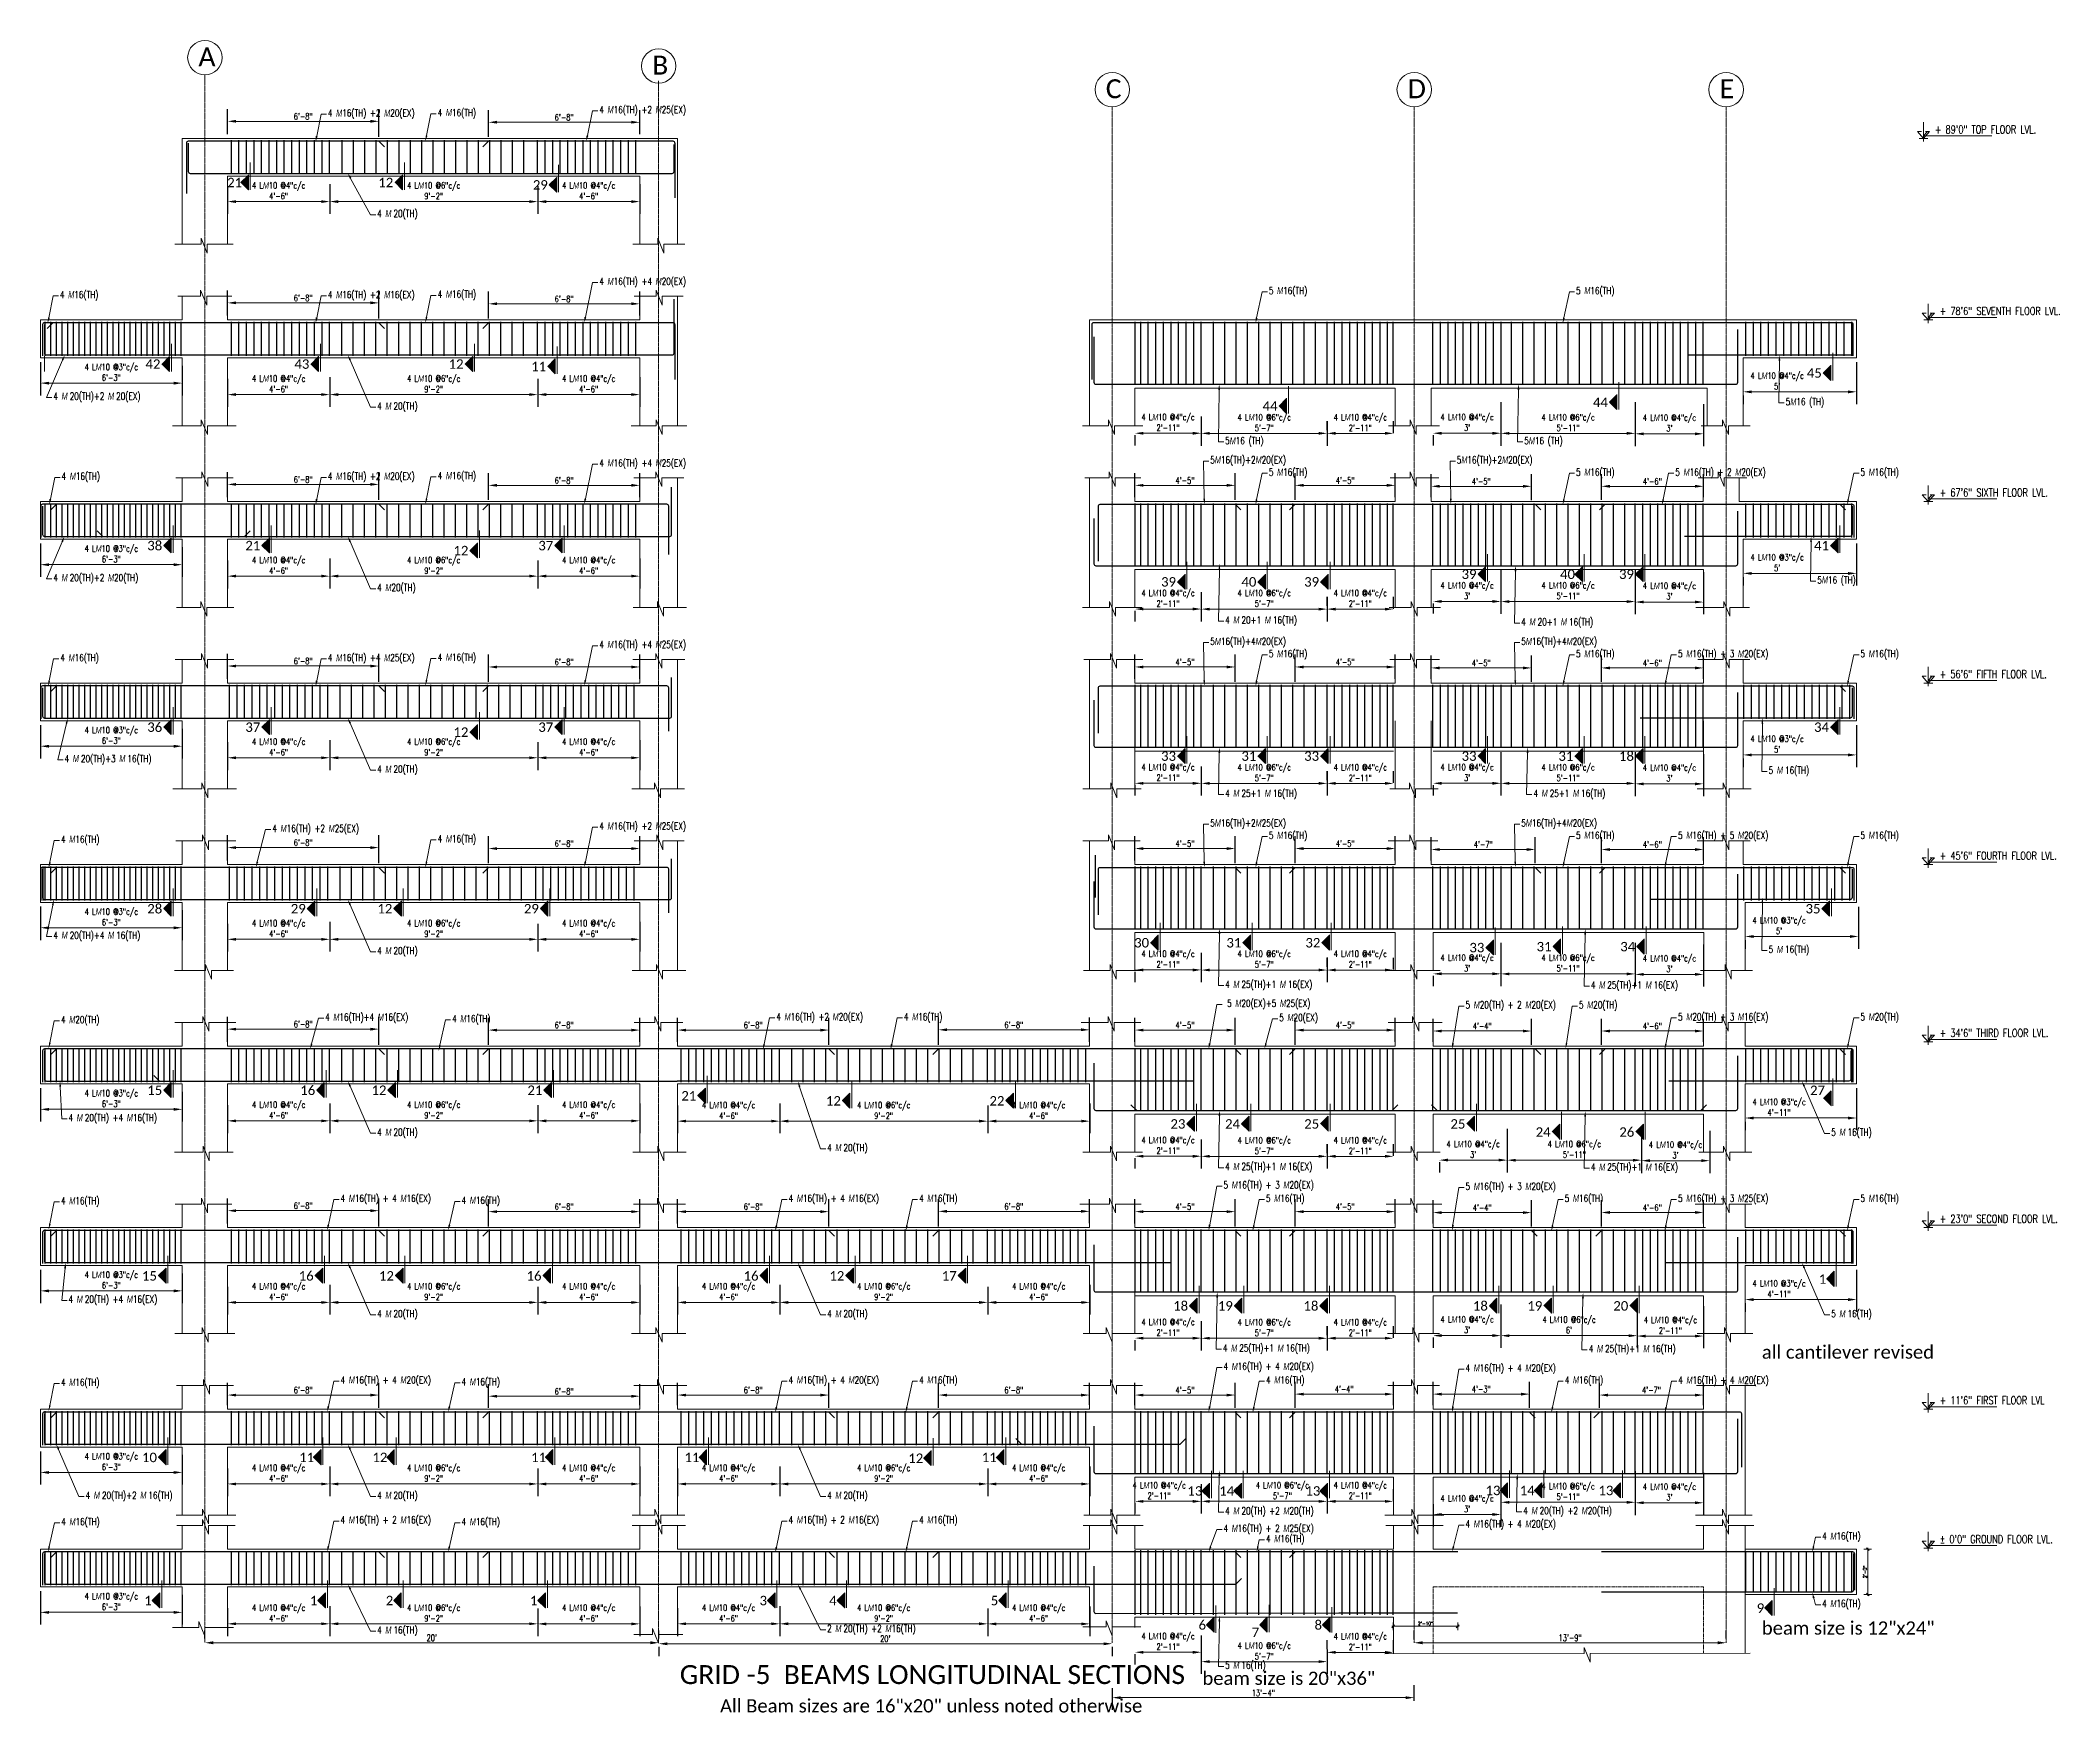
# Model space of a CAD drawing. Header units: inches. Extents: x 0 to 162649, y -36601 to -26324.
# Drawn here: x 156893 to 157961, y -35962 to -35078 of the extents above; entities that cross this region are included whole.
import ezdxf
from ezdxf import colors
from ezdxf.entities.mleader import LeaderData, LeaderLine
from ezdxf.math import Vec2, Vec3

# ---------------------------------------------------------------- set-up
doc = ezdxf.new("R2010")
doc.units = ezdxf.units.IN
doc.header["$MEASUREMENT"] = 0
doc.linetypes.add('CENTER2', pattern=[1.125, 0.75, -0.125, 0.125, -0.125])
doc.linetypes.add('DASHED', pattern=[0.75, 0.5, -0.25])
for name, color, linetype, lineweight in [('Cen', 9, 'CENTER2', 5), ('Dim', 1, 'Continuous', 13), ('dimention', 1, 'Continuous', 13), ('hatch', 252, 'Continuous', 0), ('OL_AR_Text', 140, 'Continuous', 5), ('Rein', 3, 'Continuous', 30), ('Stirrups', 191, 'Continuous', 25), ('Tag', 6, 'Continuous', 13), ('TEXT', 7, 'Continuous', 9)]:
    doc.layers.add(name, color=color, linetype=linetype, lineweight=lineweight)
doc.styles.add('1-8 Annotative Text', font='calibri.ttf', dxfattribs={"height": 0.125})
doc.styles.add('DIM', font='simplex.shx', dxfattribs={"width": 0.75})
doc.styles.add('rmtext', font='romans.shx', dxfattribs={"width": 0.8})
doc.styles.add('T', font='romans.shx', dxfattribs={"width": 0.75, "height": 3})
doc.dimstyles.new('DIM-24', dxfattribs={"dimscale": 24, "dimtxt": 0.078125, "dimasz": 0.0625, "dimexe": 0.0625, "dimexo": 0.015625, "dimgap": 0.015625, "dimtad": 1, "dimdec": 1, "dimzin": 3, "dimdsep": 46, "dimlunit": 4, "dimtxsty": 'rmtext', "dimblk": 'OBLIQUE', "dimcen": 0.09375, "dimdle": 0.03125, "dimclrd": 1, "dimclre": 1, "dimclrt": 2, "dimadec": 0, "dimazin": 0, "dimtfac": 0.75, "dimtdec": 1, "dimtix": 1, "dimtmove": 0, "dimatfit": 3, "dimfxl": 0.0625, "dimfxlon": 1, "dimfrac": 1, "dimtolj": 1, "dimtzin": 0, "dimlwd": -1, "dimlwe": 5, "dimarcsym": 0})
doc.dimstyles.get("Standard").update_dxf_attribs({"dimscale": 36, "dimtxt": 0.09375, "dimasz": 0.125, "dimexe": 0.18, "dimexo": 0.0625, "dimgap": 0.015625, "dimtad": 1, "dimdec": 0, "dimzin": 0, "dimdsep": 46, "dimlunit": 4, "dimtxsty": 'DIM', "dimcen": 0.09, "dimadec": 0, "dimazin": 0, "dimtfac": 0.75, "dimtdec": 0, "dimtmove": 0, "dimatfit": 3, "dimfxl": 1, "dimtolj": 1, "dimtzin": 0, "dimlwd": 9, "dimarcsym": 0})

msp = doc.modelspace()

# ---------------------------------------------------------------- texts
at = {"layer": 'OL_AR_Text', "char_height": 10, "attachment_point": 1, "style": '1-8 Annotative Text'}
for s, insert in [('A', (156976.96, -35081.32)), ('B', (157216.96, -35085.76)), ('C', (157456.88, -35098.26)), ('D', (157616.6, -35098.26)), ('E', (157781.59, -35098.26))]:
    msp.add_mtext_dynamic_manual_height_columns(s, width=432.2308, gutter_width=60, heights=[0], dxfattribs=dict(at, insert=insert))
at = {"layer": 'OL_AR_Text', "attachment_point": 1, "style": '1-8 Annotative Text'}
for s, insert, char_height, width in [('21', (156992.17, -35150.34), 5, 3.8192065e-317), ('12', (157072.11, -35150.34), 5, 3.8192065e-317), ('29', (157153.85, -35151.6), 5, 3.8192065e-317), ('42', (156948.95, -35246.34), 5, 3.8192065e-317), ('43', (157027.72, -35246.34), 5, 3.8192065e-317), ('12', (157109.3, -35246.34), 5, 3.8192065e-317), ('11', (157152.98, -35247.6), 5, 3.8192065e-317), ('45', (157827.67, -35251.06), 5, 3.8192065e-317), ('44', (157539.8, -35268.56), 5, 3.8192065e-317), ('44', (157714.56, -35266.56), 5, 3.8192065e-317), ('38', (156949.9, -35342.34), 5, 3.8192065e-317), ('21', (157001.78, -35342.34), 5, 3.8192065e-317), ('12', (157111.84, -35344.98), 5, 3.8192065e-317), ('37', (157156.73, -35342.34), 5, 3.8192065e-317), ('41', (157831.49, -35342.34), 5, 3.8192065e-317), ('39', (157486.12, -35361.52), 5, 3.8192065e-317), ('40', (157528.61, -35361.52), 5, 3.8192065e-317), ('39', (157561.8, -35361.52), 5, 3.8192065e-317), ('39', (157645.07, -35357.49), 5, 3.8192065e-317), ('40', (157697.14, -35357.49), 5, 3.8192065e-317), ('39', (157728.33, -35357.49), 5, 3.8192065e-317), ('36', (156949.9, -35438.34), 5, 3.8192065e-317), ('37', (157001.78, -35438.34), 5, 3.8192065e-317), ('12', (157111.84, -35440.98), 5, 3.8192065e-317), ('37', (157156.73, -35438.34), 5, 3.8192065e-317), ('34', (157831.49, -35438.34), 5, 3.8192065e-317), ('33', (157486.12, -35453.65), 5, 3.8192065e-317), ('31', (157528.61, -35453.65), 5, 3.8192065e-317), ('33', (157561.8, -35453.65), 5, 3.8192065e-317), ('33', (157645.07, -35453.65), 5, 3.8192065e-317), ('31', (157696.27, -35453.65), 5, 3.8192065e-317), ('18', (157728.33, -35453.65), 5, 3.8192065e-317), ('28', (156949.9, -35534.34), 5, 3.8192065e-317), ('29', (157025.82, -35534.34), 5, 3.8192065e-317), ('12', (157071.61, -35534.34), 5, 3.8192065e-317), ('29', (157149.11, -35534.34), 5, 3.8192065e-317), ('35', (157826.98, -35534.34), 5, 3.8192065e-317), ('30', (157471.88, -35552.34), 5, 3.8192065e-317), ('31', (157520.65, -35552.34), 5, 3.8192065e-317), ('32', (157562.45, -35552.34), 5, 3.8192065e-317), ('33', (157649.2, -35554.91), 5, 3.8192065e-317), ('31', (157684.73, -35554.41), 5, 3.8192065e-317), ('34', (157728.98, -35554.41), 5, 3.8192065e-317), ('15', (156949.9, -35630.34), 5, 3.8192065e-317), ('16', (157030.85, -35630.34), 5, 3.8192065e-317), ('12', (157068.5, -35630.34), 5, 3.8192065e-317), ('21', (157150.98, -35630.34), 5, 3.8192065e-317), ('21', (157232.38, -35633.29), 5, 3.8192065e-317), ('12', (157308.87, -35635.94), 5, 3.8192065e-317), ('22', (157395.36, -35635.94), 5, 3.8192065e-317), ('27', (157829.37, -35630.37), 5, 3.8192065e-317), ('23', (157491.09, -35648.14), 5, 3.8192065e-317), ('24', (157519.97, -35648.14), 5, 3.8192065e-317), ('25', (157561.82, -35648.14), 5, 3.8192065e-317), ('25', (157639.17, -35648.14), 5, 3.8192065e-317), ('24', (157684.25, -35652.43), 5, 3.8192065e-317), ('26', (157728.5, -35652.43), 5, 3.8192065e-317), ('15', (156947.12, -35728.49), 5, 3.8192065e-317), ('16', (157030, -35728.49), 5, 3.8192065e-317), ('12', (157072.47, -35728.49), 5, 3.8192065e-317), ('16', (157150.52, -35728.49), 5, 3.8192065e-317), ('16', (157265.33, -35728.49), 5, 3.8192065e-317), ('12', (157310.68, -35728.49), 5, 3.8192065e-317), ('17', (157370.11, -35728.49), 5, 3.8192065e-317), ('1', (157833.97, -35730.18), 5, 3.8192065e-317), ('18', (157492.51, -35744.37), 5, 3.8192065e-317), ('19', (157516.17, -35744.37), 5, 3.8192065e-317), ('18', (157561.43, -35744.37), 5, 3.8192065e-317), ('18', (157651.05, -35744.37), 5, 3.8192065e-317), ('19', (157679.86, -35744.37), 5, 3.8192065e-317), ('20', (157725.32, -35744.37), 5, 3.8192065e-317), ('10', (156947.12, -35824.49), 5, 3.8192065e-317), ('11', (157030.27, -35824.49), 5, 3.8192065e-317), ('12', (157068.98, -35824.49), 5, 3.8192065e-317), ('11', (157152.94, -35824.49), 5, 3.8192065e-317), ('11', (157234.05, -35824.49), 5, 3.8192065e-317), ('12', (157352.43, -35824.93), 5, 3.8192065e-317), ('11', (157391.25, -35824.49), 5, 3.8192065e-317), ('13', (157500.02, -35842.22), 5, 3.8192065e-317), ('13', (157562.45, -35842.22), 5, 3.8192065e-317), ('13', (157657.72, -35841.96), 5, 3.8192065e-317), ('14', (157675.83, -35841.96), 5, 3.8192065e-317), ('13', (157717.42, -35841.96), 5, 3.8192065e-317), ('14', (157516.89, -35842.22), 5, 3.8192065e-317), ('1', (156948.34, -35900.18), 5, 3.8192065e-317), ('1', (157035.97, -35900.18), 5, 3.8192065e-317), ('2', (157076.06, -35900.18), 5, 3.8192065e-317), ('1', (157152.34, -35900.18), 5, 3.8192065e-317), ('3', (157273.73, -35900.18), 5, 3.8192065e-317), ('4', (157310.58, -35900.18), 5, 3.8192065e-317), ('5', (157396.04, -35900.18), 5, 3.8192065e-317), ('9', (157801.18, -35904.18), 5, 3.8192065e-317), ('6', (157505.95, -35913.08), 5, 3.8192065e-317), ('8', (157567.29, -35913.08), 5, 3.8192065e-317), ('7', (157534.07, -35916.98), 5, 3.8192065e-317), ('GRID -5 {\\fCalibri|b1|i0|c0|p34; }BEAMS LONGITUDINAL SECTIONS', (157231.55, -35936.83), 10, 7.638413e-317)]:
    msp.add_mtext(s, dxfattribs=dict(at, insert=insert, char_height=char_height, width=width))
at = {"layer": 'OL_AR_Text', "char_height": 7, "attachment_point": 1, "style": '1-8 Annotative Text'}
for s, insert in [('all cantilever revised', (157803.88, -35767.79)), ('beam size is 12"x24"', (157803.88, -35913.72)), ('beam size is 20"x36"', (157508, -35940.27)), ('All Beam sizes are 16"x20" unless noted otherwise', (157252.86, -35954.85))]:
    msp.add_mtext(s, dxfattribs=dict(at, insert=insert))

# ---------------------------------------------------------------- blocks, each defined once
blk = doc.blocks.new('*D1')
at = {"layer": 'Defpoints', "color": 0, "transparency": 16777216}
for p in [(157072.4, -35794), (156992.4, -35801.5), (157072.4, -35803)]:
    blk.add_point(p, dxfattribs=at)
at = {"layer": 'dimention', "color": 0, "lineweight": -2, "transparency": 16777216}
for p, q in [((156992.4, -35799.3), (156992.4, -35787.5)), ((157072.4, -35800.8), (157072.4, -35787.5))]:
    blk.add_line(p, q, dxfattribs=at)
at = {"layer": 'dimention', "color": 0, "lineweight": 9, "transparency": 16777216}
blk.add_line((156996.9, -35794), (157067.9, -35794), dxfattribs=at)
at = {"layer": 'dimention', "color": 0, "transparency": 16777216}
for points in [[(156996.9, -35793.3), (156996.9, -35794.8), (156992.4, -35794)], [(157067.9, -35793.3), (157067.9, -35794.8), (157072.4, -35794)]]:
    blk.add_solid(points, dxfattribs=at)
at = {"layer": 'dimention', "color": 0, "transparency": 16777216, "insert": (157032.4, -35791.4), "char_height": 3.38, "attachment_point": 5, "style": 'DIM'}
blk.add_mtext('\\A1;6\'-8"', dxfattribs=at)
blk = doc.blocks.new('*D2')
at = {"layer": 'Defpoints', "color": 0, "transparency": 16777216}
for p in [(157210.4, -35794.6), (157130.4, -35803), (157210.4, -35801.5)]:
    blk.add_point(p, dxfattribs=at)
at = {"layer": 'dimention', "color": 0, "lineweight": -2, "transparency": 16777216}
for p, q in [((157130.4, -35800.8), (157130.4, -35788.2)), ((157210.4, -35799.3), (157210.4, -35788.2))]:
    blk.add_line(p, q, dxfattribs=at)
at = {"layer": 'dimention', "color": 0, "lineweight": 9, "transparency": 16777216}
blk.add_line((157134.9, -35794.6), (157205.9, -35794.6), dxfattribs=at)
at = {"layer": 'dimention', "color": 0, "transparency": 16777216}
for points in [[(157134.9, -35793.9), (157134.9, -35795.4), (157130.4, -35794.6)], [(157205.9, -35793.9), (157205.9, -35795.4), (157210.4, -35794.6)]]:
    blk.add_solid(points, dxfattribs=at)
at = {"layer": 'dimention', "color": 0, "transparency": 16777216, "insert": (157170.4, -35792.1), "char_height": 3.38, "attachment_point": 5, "style": 'DIM'}
blk.add_mtext('\\A1;6\'-8"', dxfattribs=at)
blk = doc.blocks.new('*D3')
at = {"layer": 'Defpoints', "color": 0, "transparency": 16777216}
for p in [(157310.4, -35794), (157230.4, -35801.5), (157310.4, -35803)]:
    blk.add_point(p, dxfattribs=at)
at = {"layer": 'dimention', "color": 0, "lineweight": -2, "transparency": 16777216}
for p, q in [((157230.4, -35799.3), (157230.4, -35787.5)), ((157310.4, -35800.8), (157310.4, -35787.5))]:
    blk.add_line(p, q, dxfattribs=at)
at = {"layer": 'dimention', "color": 0, "lineweight": 9, "transparency": 16777216}
blk.add_line((157234.9, -35794), (157305.9, -35794), dxfattribs=at)
at = {"layer": 'dimention', "color": 0, "transparency": 16777216}
for points in [[(157234.9, -35793.3), (157234.9, -35794.8), (157230.4, -35794)], [(157305.9, -35793.3), (157305.9, -35794.8), (157310.4, -35794)]]:
    blk.add_solid(points, dxfattribs=at)
at = {"layer": 'dimention', "color": 0, "transparency": 16777216, "insert": (157270.4, -35791.4), "char_height": 3.38, "attachment_point": 5, "style": 'DIM'}
blk.add_mtext('\\A1;6\'-8"', dxfattribs=at)
blk = doc.blocks.new('*D4')
at = {"layer": 'Defpoints', "color": 0, "transparency": 16777216}
for p in [(157448.3, -35794), (157368.4, -35803), (157448.3, -35801.5)]:
    blk.add_point(p, dxfattribs=at)
at = {"layer": 'dimention', "color": 0, "lineweight": -2, "transparency": 16777216}
for p, q in [((157368.4, -35800.8), (157368.4, -35787.5)), ((157448.3, -35799.2), (157448.3, -35787.5))]:
    blk.add_line(p, q, dxfattribs=at)
at = {"layer": 'dimention', "color": 0, "lineweight": 9, "transparency": 16777216}
blk.add_line((157372.9, -35794), (157443.8, -35794), dxfattribs=at)
at = {"layer": 'dimention', "color": 0, "transparency": 16777216}
for points in [[(157372.9, -35793.3), (157372.9, -35794.8), (157368.4, -35794)], [(157443.8, -35793.3), (157443.8, -35794.8), (157448.3, -35794)]]:
    blk.add_solid(points, dxfattribs=at)
at = {"layer": 'dimention', "color": 0, "transparency": 16777216, "insert": (157408.3, -35791.4), "char_height": 3.38, "attachment_point": 5, "style": 'DIM'}
blk.add_mtext('\\A1;6\'-8"', dxfattribs=at)
blk = doc.blocks.new('*D5')
at = {"layer": 'Defpoints', "color": 0, "transparency": 16777216}
for p in [(157525.3, -35794), (157472.3, -35801.5), (157525.3, -35803)]:
    blk.add_point(p, dxfattribs=at)
at = {"layer": 'dimention', "color": 0, "lineweight": -2, "transparency": 16777216}
for p, q in [((157472.3, -35799.3), (157472.3, -35787.5)), ((157525.3, -35800.8), (157525.3, -35787.5))]:
    blk.add_line(p, q, dxfattribs=at)
at = {"layer": 'dimention', "color": 0, "lineweight": 9, "transparency": 16777216}
blk.add_line((157476.8, -35794), (157520.8, -35794), dxfattribs=at)
at = {"layer": 'dimention', "color": 0, "transparency": 16777216}
for points in [[(157476.8, -35793.3), (157476.8, -35794.8), (157472.3, -35794)], [(157520.8, -35793.3), (157520.8, -35794.8), (157525.3, -35794)]]:
    blk.add_solid(points, dxfattribs=at)
at = {"layer": 'dimention', "color": 0, "transparency": 16777216, "insert": (157498.8, -35791.4), "char_height": 3.38, "attachment_point": 5, "style": 'DIM'}
blk.add_mtext('\\A1;4\'-5"', dxfattribs=at)
blk = doc.blocks.new('*D6')
at = {"layer": 'Defpoints', "color": 0, "transparency": 16777216}
for p in [(157609, -35793.5), (157557, -35803), (157609, -35801.5)]:
    blk.add_point(p, dxfattribs=at)
at = {"layer": 'dimention', "color": 0, "lineweight": -2, "transparency": 16777216}
for p, q in [((157557, -35800.8), (157557, -35787)), ((157609, -35799.3), (157609, -35787))]:
    blk.add_line(p, q, dxfattribs=at)
at = {"layer": 'dimention', "color": 0, "lineweight": 9, "transparency": 16777216}
blk.add_line((157561.5, -35793.5), (157604.5, -35793.5), dxfattribs=at)
at = {"layer": 'dimention', "color": 0, "transparency": 16777216}
for points in [[(157561.5, -35792.8), (157561.5, -35794.3), (157557, -35793.5)], [(157604.5, -35792.8), (157604.5, -35794.3), (157609, -35793.5)]]:
    blk.add_solid(points, dxfattribs=at)
at = {"layer": 'dimention', "color": 0, "transparency": 16777216, "insert": (157583, -35790.9), "char_height": 3.38, "attachment_point": 5, "style": 'DIM'}
blk.add_mtext('\\A1;4\'-4"', dxfattribs=at)
blk = doc.blocks.new('*D7')
at = {"layer": 'Defpoints', "color": 0, "transparency": 16777216}
for p in [(157681, -35793.5), (157630, -35801.5), (157681, -35803)]:
    blk.add_point(p, dxfattribs=at)
at = {"layer": 'dimention', "color": 0, "lineweight": -2, "transparency": 16777216}
for p, q in [((157630, -35799.3), (157630, -35787)), ((157681, -35800.8), (157681, -35787))]:
    blk.add_line(p, q, dxfattribs=at)
at = {"layer": 'dimention', "color": 0, "lineweight": 9, "transparency": 16777216}
blk.add_line((157634.5, -35793.5), (157676.5, -35793.5), dxfattribs=at)
at = {"layer": 'dimention', "color": 0, "transparency": 16777216}
for points in [[(157634.5, -35792.8), (157634.5, -35794.3), (157630, -35793.5)], [(157676.5, -35792.8), (157676.5, -35794.3), (157681, -35793.5)]]:
    blk.add_solid(points, dxfattribs=at)
at = {"layer": 'dimention', "color": 0, "transparency": 16777216, "insert": (157655.5, -35790.9), "char_height": 3.38, "attachment_point": 5, "style": 'DIM'}
blk.add_mtext('\\A1;4\'-3"', dxfattribs=at)
blk = doc.blocks.new('*D8')
at = {"layer": 'Defpoints', "color": 0, "transparency": 16777216}
for p in [(157773, -35794), (157718, -35803), (157773, -35801.5)]:
    blk.add_point(p, dxfattribs=at)
at = {"layer": 'dimention', "color": 0, "lineweight": -2, "transparency": 16777216}
for p, q in [((157718, -35800.8), (157718, -35787.5)), ((157773, -35799.3), (157773, -35787.5))]:
    blk.add_line(p, q, dxfattribs=at)
at = {"layer": 'dimention', "color": 0, "lineweight": 9, "transparency": 16777216}
blk.add_line((157722.5, -35794), (157768.5, -35794), dxfattribs=at)
at = {"layer": 'dimention', "color": 0, "transparency": 16777216}
for points in [[(157722.5, -35793.3), (157722.5, -35794.8), (157718, -35794)], [(157768.5, -35793.3), (157768.5, -35794.8), (157773, -35794)]]:
    blk.add_solid(points, dxfattribs=at)
at = {"layer": 'dimention', "color": 0, "transparency": 16777216, "insert": (157745.5, -35791.4), "char_height": 3.38, "attachment_point": 5, "style": 'DIM'}
blk.add_mtext('\\A1;4\'-7"', dxfattribs=at)
blk = doc.blocks.new('*D9')
at = {"layer": 'Defpoints', "color": 0, "transparency": 16777216}
for p in [(156992.4, -35830.5), (157046.4, -35829.5), (157046.4, -35841)]:
    blk.add_point(p, dxfattribs=at)
at = {"layer": 'dimention', "color": 0, "lineweight": -2, "transparency": 16777216}
for p, q in [((156992.4, -35832.8), (156992.4, -35847.5)), ((157046.4, -35831.8), (157046.4, -35847.5))]:
    blk.add_line(p, q, dxfattribs=at)
at = {"layer": 'dimention', "color": 0, "lineweight": 9, "transparency": 16777216}
blk.add_line((156996.9, -35841), (157041.9, -35841), dxfattribs=at)
at = {"layer": 'dimention', "color": 0, "transparency": 16777216}
for points in [[(156996.9, -35840.3), (156996.9, -35841.8), (156992.4, -35841)], [(157041.9, -35840.3), (157041.9, -35841.8), (157046.4, -35841)]]:
    blk.add_solid(points, dxfattribs=at)
at = {"layer": 'dimention', "color": 0, "transparency": 16777216, "insert": (157019.4, -35835.3), "char_height": 3.375, "attachment_point": 5, "style": 'DIM'}
blk.add_mtext('\\A1;4 L{\\A0;\\Fgothici|c0;\\W0.75;M}10 @4"c/c\\P4\'-6"', dxfattribs=at)
blk = doc.blocks.new('*D10')
at = {"layer": 'Defpoints', "color": 0, "transparency": 16777216}
for p in [(157072.4, -35696.5), (156992.4, -35705.5), (157072.4, -35707)]:
    blk.add_point(p, dxfattribs=at)
at = {"layer": 'dimention', "color": 0, "lineweight": -2, "transparency": 16777216}
for p, q in [((156992.4, -35703.3), (156992.4, -35690)), ((157072.4, -35704.8), (157072.4, -35690))]:
    blk.add_line(p, q, dxfattribs=at)
at = {"layer": 'dimention', "color": 0, "lineweight": 9, "transparency": 16777216}
blk.add_line((156996.9, -35696.5), (157067.9, -35696.5), dxfattribs=at)
at = {"layer": 'dimention', "color": 0, "transparency": 16777216}
for points in [[(156996.9, -35695.8), (156996.9, -35697.3), (156992.4, -35696.5)], [(157067.9, -35695.8), (157067.9, -35697.3), (157072.4, -35696.5)]]:
    blk.add_solid(points, dxfattribs=at)
at = {"layer": 'dimention', "color": 0, "transparency": 16777216, "insert": (157032.4, -35693.9), "char_height": 3.38, "attachment_point": 5, "style": 'DIM'}
blk.add_mtext('\\A1;6\'-8"', dxfattribs=at)
blk = doc.blocks.new('*D11')
at = {"layer": 'Defpoints', "color": 0, "transparency": 16777216}
for p in [(157210.4, -35697), (157130.4, -35707), (157210.4, -35705.5)]:
    blk.add_point(p, dxfattribs=at)
at = {"layer": 'dimention', "color": 0, "lineweight": -2, "transparency": 16777216}
for p, q in [((157130.4, -35704.8), (157130.4, -35690.5)), ((157210.4, -35703.3), (157210.4, -35690.5))]:
    blk.add_line(p, q, dxfattribs=at)
at = {"layer": 'dimention', "color": 0, "lineweight": 9, "transparency": 16777216}
blk.add_line((157134.9, -35697), (157205.9, -35697), dxfattribs=at)
at = {"layer": 'dimention', "color": 0, "transparency": 16777216}
for points in [[(157134.9, -35696.3), (157134.9, -35697.8), (157130.4, -35697)], [(157205.9, -35696.3), (157205.9, -35697.8), (157210.4, -35697)]]:
    blk.add_solid(points, dxfattribs=at)
at = {"layer": 'dimention', "color": 0, "transparency": 16777216, "insert": (157170.4, -35694.4), "char_height": 3.38, "attachment_point": 5, "style": 'DIM'}
blk.add_mtext('\\A1;6\'-8"', dxfattribs=at)
blk = doc.blocks.new('*D12')
at = {"layer": 'Defpoints', "color": 0, "transparency": 16777216}
for p in [(157310.4, -35697), (157230.4, -35705.5), (157310.4, -35707)]:
    blk.add_point(p, dxfattribs=at)
at = {"layer": 'dimention', "color": 0, "lineweight": -2, "transparency": 16777216}
for p, q in [((157230.4, -35703.3), (157230.4, -35690.5)), ((157310.4, -35704.8), (157310.4, -35690.5))]:
    blk.add_line(p, q, dxfattribs=at)
at = {"layer": 'dimention', "color": 0, "lineweight": 9, "transparency": 16777216}
blk.add_line((157234.9, -35697), (157305.9, -35697), dxfattribs=at)
at = {"layer": 'dimention', "color": 0, "transparency": 16777216}
for points in [[(157234.9, -35696.3), (157234.9, -35697.8), (157230.4, -35697)], [(157305.9, -35696.3), (157305.9, -35697.8), (157310.4, -35697)]]:
    blk.add_solid(points, dxfattribs=at)
at = {"layer": 'dimention', "color": 0, "transparency": 16777216, "insert": (157270.4, -35694.4), "char_height": 3.38, "attachment_point": 5, "style": 'DIM'}
blk.add_mtext('\\A1;6\'-8"', dxfattribs=at)
blk = doc.blocks.new('*D13')
at = {"layer": 'Defpoints', "color": 0, "transparency": 16777216}
for p in [(157448.3, -35696.9), (157368.4, -35707), (157448.3, -35705.5)]:
    blk.add_point(p, dxfattribs=at)
at = {"layer": 'dimention', "color": 0, "lineweight": -2, "transparency": 16777216}
for p, q in [((157368.4, -35704.8), (157368.4, -35690.4)), ((157448.3, -35703.2), (157448.3, -35690.4))]:
    blk.add_line(p, q, dxfattribs=at)
at = {"layer": 'dimention', "color": 0, "lineweight": 9, "transparency": 16777216}
blk.add_line((157372.9, -35696.9), (157443.8, -35696.9), dxfattribs=at)
at = {"layer": 'dimention', "color": 0, "transparency": 16777216}
for points in [[(157372.9, -35696.1), (157372.9, -35697.6), (157368.4, -35696.9)], [(157443.8, -35696.1), (157443.8, -35697.6), (157448.3, -35696.9)]]:
    blk.add_solid(points, dxfattribs=at)
at = {"layer": 'dimention', "color": 0, "transparency": 16777216, "insert": (157408.3, -35694.3), "char_height": 3.38, "attachment_point": 5, "style": 'DIM'}
blk.add_mtext('\\A1;6\'-8"', dxfattribs=at)
blk = doc.blocks.new('*D14')
at = {"layer": 'Defpoints', "color": 0, "transparency": 16777216}
for p in [(157525.3, -35697), (157472.3, -35705.5), (157525.3, -35707)]:
    blk.add_point(p, dxfattribs=at)
at = {"layer": 'dimention', "color": 0, "lineweight": -2, "transparency": 16777216}
for p, q in [((157472.3, -35703.3), (157472.3, -35690.5)), ((157525.3, -35704.8), (157525.3, -35690.5))]:
    blk.add_line(p, q, dxfattribs=at)
at = {"layer": 'dimention', "color": 0, "lineweight": 9, "transparency": 16777216}
blk.add_line((157476.8, -35697), (157520.8, -35697), dxfattribs=at)
at = {"layer": 'dimention', "color": 0, "transparency": 16777216}
for points in [[(157476.8, -35696.3), (157476.8, -35697.8), (157472.3, -35697)], [(157520.8, -35696.3), (157520.8, -35697.8), (157525.3, -35697)]]:
    blk.add_solid(points, dxfattribs=at)
at = {"layer": 'dimention', "color": 0, "transparency": 16777216, "insert": (157498.8, -35694.4), "char_height": 3.38, "attachment_point": 5, "style": 'DIM'}
blk.add_mtext('\\A1;4\'-5"', dxfattribs=at)
blk = doc.blocks.new('*D15')
at = {"layer": 'Defpoints', "color": 0, "transparency": 16777216}
for p in [(157610, -35697), (157557, -35707), (157610, -35705.5)]:
    blk.add_point(p, dxfattribs=at)
at = {"layer": 'dimention', "color": 0, "lineweight": -2, "transparency": 16777216}
for p, q in [((157557, -35704.8), (157557, -35690.5)), ((157610, -35703.3), (157610, -35690.5))]:
    blk.add_line(p, q, dxfattribs=at)
at = {"layer": 'dimention', "color": 0, "lineweight": 9, "transparency": 16777216}
blk.add_line((157561.5, -35697), (157605.5, -35697), dxfattribs=at)
at = {"layer": 'dimention', "color": 0, "transparency": 16777216}
for points in [[(157561.5, -35696.3), (157561.5, -35697.8), (157557, -35697)], [(157605.5, -35696.3), (157605.5, -35697.8), (157610, -35697)]]:
    blk.add_solid(points, dxfattribs=at)
at = {"layer": 'dimention', "color": 0, "transparency": 16777216, "insert": (157583.5, -35694.4), "char_height": 3.38, "attachment_point": 5, "style": 'DIM'}
blk.add_mtext('\\A1;4\'-5"', dxfattribs=at)
blk = doc.blocks.new('*D16')
at = {"layer": 'Defpoints', "color": 0, "transparency": 16777216}
for p in [(157682, -35697.5), (157630, -35705.5), (157682, -35707)]:
    blk.add_point(p, dxfattribs=at)
at = {"layer": 'dimention', "color": 0, "lineweight": -2, "transparency": 16777216}
for p, q in [((157630, -35703.3), (157630, -35691)), ((157682, -35704.8), (157682, -35691))]:
    blk.add_line(p, q, dxfattribs=at)
at = {"layer": 'dimention', "color": 0, "lineweight": 9, "transparency": 16777216}
blk.add_line((157634.5, -35697.5), (157677.5, -35697.5), dxfattribs=at)
at = {"layer": 'dimention', "color": 0, "transparency": 16777216}
for points in [[(157634.5, -35696.8), (157634.5, -35698.3), (157630, -35697.5)], [(157677.5, -35696.8), (157677.5, -35698.3), (157682, -35697.5)]]:
    blk.add_solid(points, dxfattribs=at)
at = {"layer": 'dimention', "color": 0, "transparency": 16777216, "insert": (157656, -35694.9), "char_height": 3.38, "attachment_point": 5, "style": 'DIM'}
blk.add_mtext('\\A1;4\'-4"', dxfattribs=at)
blk = doc.blocks.new('*D17')
at = {"layer": 'Defpoints', "color": 0, "transparency": 16777216}
for p in [(157773, -35697.5), (157719, -35707), (157773, -35705.5)]:
    blk.add_point(p, dxfattribs=at)
at = {"layer": 'dimention', "color": 0, "lineweight": -2, "transparency": 16777216}
for p, q in [((157719, -35704.8), (157719, -35691)), ((157773, -35703.3), (157773, -35691))]:
    blk.add_line(p, q, dxfattribs=at)
at = {"layer": 'dimention', "color": 0, "lineweight": 9, "transparency": 16777216}
blk.add_line((157723.5, -35697.5), (157768.5, -35697.5), dxfattribs=at)
at = {"layer": 'dimention', "color": 0, "transparency": 16777216}
for points in [[(157723.5, -35696.7), (157723.5, -35698.2), (157719, -35697.5)], [(157768.5, -35696.7), (157768.5, -35698.2), (157773, -35697.5)]]:
    blk.add_solid(points, dxfattribs=at)
at = {"layer": 'dimention', "color": 0, "transparency": 16777216, "insert": (157746, -35694.9), "char_height": 3.38, "attachment_point": 5, "style": 'DIM'}
blk.add_mtext('\\A1;4\'-6"', dxfattribs=at)
blk = doc.blocks.new('*D18')
at = {"layer": 'Defpoints', "color": 0, "transparency": 16777216}
for p in [(157156.4, -35830.5), (157210.4, -35829.5), (157210.4, -35841)]:
    blk.add_point(p, dxfattribs=at)
at = {"layer": 'dimention', "color": 0, "lineweight": -2, "transparency": 16777216}
for p, q in [((157156.4, -35832.8), (157156.4, -35847.5)), ((157210.4, -35831.8), (157210.4, -35847.5))]:
    blk.add_line(p, q, dxfattribs=at)
at = {"layer": 'dimention', "color": 0, "lineweight": 9, "transparency": 16777216}
blk.add_line((157160.9, -35841), (157205.9, -35841), dxfattribs=at)
at = {"layer": 'dimention', "color": 0, "transparency": 16777216}
for points in [[(157160.9, -35840.3), (157160.9, -35841.8), (157156.4, -35841)], [(157205.9, -35840.3), (157205.9, -35841.8), (157210.4, -35841)]]:
    blk.add_solid(points, dxfattribs=at)
at = {"layer": 'dimention', "color": 0, "transparency": 16777216, "insert": (157183.4, -35835.3), "char_height": 3.375, "attachment_point": 5, "style": 'DIM'}
blk.add_mtext('\\A1;4 L{\\A0;\\Fgothici|c0;\\W0.75;M}10 @4"c/c\\P4\'-6"', dxfattribs=at)
blk = doc.blocks.new('*D19')
at = {"layer": 'Defpoints', "color": 0, "transparency": 16777216}
for p in [(157046.4, -35830.5), (157156.4, -35830.5), (157156.4, -35841)]:
    blk.add_point(p, dxfattribs=at)
at = {"layer": 'dimention', "color": 0, "lineweight": -2, "transparency": 16777216}
for p, q in [((157046.4, -35832.8), (157046.4, -35847.5)), ((157156.4, -35832.8), (157156.4, -35847.5))]:
    blk.add_line(p, q, dxfattribs=at)
at = {"layer": 'dimention', "color": 0, "lineweight": 9, "transparency": 16777216}
blk.add_line((157050.9, -35841), (157151.9, -35841), dxfattribs=at)
at = {"layer": 'dimention', "color": 0, "transparency": 16777216}
for points in [[(157050.9, -35840.3), (157050.9, -35841.8), (157046.4, -35841)], [(157151.9, -35840.3), (157151.9, -35841.8), (157156.4, -35841)]]:
    blk.add_solid(points, dxfattribs=at)
at = {"layer": 'dimention', "color": 0, "transparency": 16777216, "insert": (157101.4, -35835.3), "char_height": 3.375, "attachment_point": 5, "style": 'DIM'}
blk.add_mtext('\\A1;4 L{\\A0;\\Fgothici|c0;\\W0.75;M}10 @6"c/c\\P9\'-2"', dxfattribs=at)
blk = doc.blocks.new('*D22')
at = {"layer": 'Defpoints', "color": 0, "transparency": 16777216}
for p in [(157230.4, -35830.5), (157284.4, -35829.5), (157284.4, -35841)]:
    blk.add_point(p, dxfattribs=at)
at = {"layer": 'dimention', "color": 0, "lineweight": -2, "transparency": 16777216}
for p, q in [((157230.4, -35832.8), (157230.4, -35847.5)), ((157284.4, -35831.8), (157284.4, -35847.5))]:
    blk.add_line(p, q, dxfattribs=at)
at = {"layer": 'dimention', "color": 0, "lineweight": 9, "transparency": 16777216}
blk.add_line((157234.9, -35841), (157279.9, -35841), dxfattribs=at)
at = {"layer": 'dimention', "color": 0, "transparency": 16777216}
for points in [[(157234.9, -35840.3), (157234.9, -35841.8), (157230.4, -35841)], [(157279.9, -35840.3), (157279.9, -35841.8), (157284.4, -35841)]]:
    blk.add_solid(points, dxfattribs=at)
at = {"layer": 'dimention', "color": 0, "transparency": 16777216, "insert": (157257.4, -35835.3), "char_height": 3.375, "attachment_point": 5, "style": 'DIM'}
blk.add_mtext('\\A1;4 L{\\A0;\\Fgothici|c0;\\W0.75;M}10 @4"c/c\\P4\'-6"', dxfattribs=at)
blk = doc.blocks.new('*D20')
at = {"layer": 'Defpoints', "color": 0, "transparency": 16777216}
for p in [(157394.4, -35830.5), (157448.4, -35829.5), (157448.4, -35841)]:
    blk.add_point(p, dxfattribs=at)
at = {"layer": 'dimention', "color": 0, "lineweight": -2, "transparency": 16777216}
for p, q in [((157394.4, -35832.8), (157394.4, -35847.5)), ((157448.4, -35831.8), (157448.4, -35847.5))]:
    blk.add_line(p, q, dxfattribs=at)
at = {"layer": 'dimention', "color": 0, "lineweight": 9, "transparency": 16777216}
blk.add_line((157398.9, -35841), (157443.9, -35841), dxfattribs=at)
at = {"layer": 'dimention', "color": 0, "transparency": 16777216}
for points in [[(157398.9, -35840.3), (157398.9, -35841.8), (157394.4, -35841)], [(157443.9, -35840.3), (157443.9, -35841.8), (157448.4, -35841)]]:
    blk.add_solid(points, dxfattribs=at)
at = {"layer": 'dimention', "color": 0, "transparency": 16777216, "insert": (157421.4, -35835.3), "char_height": 3.375, "attachment_point": 5, "style": 'DIM'}
blk.add_mtext('\\A1;4 L{\\A0;\\Fgothici|c0;\\W0.75;M}10 @4"c/c\\P4\'-6"', dxfattribs=at)
blk = doc.blocks.new('*D21')
at = {"layer": 'Defpoints', "color": 0, "transparency": 16777216}
for p in [(157284.4, -35830.5), (157394.4, -35830.5), (157394.4, -35841)]:
    blk.add_point(p, dxfattribs=at)
at = {"layer": 'dimention', "color": 0, "lineweight": -2, "transparency": 16777216}
for p, q in [((157284.4, -35832.8), (157284.4, -35847.5)), ((157394.4, -35832.8), (157394.4, -35847.5))]:
    blk.add_line(p, q, dxfattribs=at)
at = {"layer": 'dimention', "color": 0, "lineweight": 9, "transparency": 16777216}
blk.add_line((157288.9, -35841), (157389.9, -35841), dxfattribs=at)
at = {"layer": 'dimention', "color": 0, "transparency": 16777216}
for points in [[(157288.9, -35840.3), (157288.9, -35841.8), (157284.4, -35841)], [(157389.9, -35840.3), (157389.9, -35841.8), (157394.4, -35841)]]:
    blk.add_solid(points, dxfattribs=at)
at = {"layer": 'dimention', "color": 0, "transparency": 16777216, "insert": (157339.4, -35835.3), "char_height": 3.375, "attachment_point": 5, "style": 'DIM'}
blk.add_mtext('\\A1;4 L{\\A0;\\Fgothici|c0;\\W0.75;M}10 @6"c/c\\P9\'-2"', dxfattribs=at)
blk = doc.blocks.new('*D23')
at = {"layer": 'Defpoints', "color": 0, "transparency": 16777216}
for p in [(157507.4, -35839), (157472.3, -35849), (157507.4, -35850.2)]:
    blk.add_point(p, dxfattribs=at)
at = {"layer": 'dimention', "color": 0, "lineweight": -2, "transparency": 16777216}
for p, q in [((157507.4, -35841.2), (157507.4, -35856.7)), ((157472.3, -35851.2), (157472.3, -35856.7))]:
    blk.add_line(p, q, dxfattribs=at)
at = {"layer": 'dimention', "color": 0, "lineweight": 9, "transparency": 16777216}
blk.add_line((157476.8, -35850.2), (157502.9, -35850.2), dxfattribs=at)
at = {"layer": 'dimention', "color": 0, "transparency": 16777216}
for points in [[(157476.8, -35849.5), (157476.8, -35851), (157472.3, -35850.2)], [(157502.9, -35849.5), (157502.9, -35851), (157507.4, -35850.2)]]:
    blk.add_solid(points, dxfattribs=at)
at = {"layer": 'dimention', "color": 0, "transparency": 16777216, "insert": (157485.1, -35844.5), "char_height": 3.375, "attachment_point": 5, "style": 'DIM'}
blk.add_mtext('\\A1;4 L{\\A0;\\Fgothici|c0;\\W0.75;M}10 @4"c/c\\P2\'-11"', dxfattribs=at)
blk = doc.blocks.new('*D24')
at = {"layer": 'Defpoints', "color": 0, "transparency": 16777216}
for p in [(157573.9, -35850.8), (157609, -35850.2), (157609, -35852.3)]:
    blk.add_point(p, dxfattribs=at)
at = {"layer": 'dimention', "color": 0, "lineweight": -2, "transparency": 16777216}
for p, q in [((157573.9, -35848.5), (157573.9, -35843.8)), ((157609, -35850), (157609, -35843.8))]:
    blk.add_line(p, q, dxfattribs=at)
at = {"layer": 'dimention', "color": 0, "lineweight": 9, "transparency": 16777216}
blk.add_line((157578.4, -35850.2), (157604.5, -35850.2), dxfattribs=at)
at = {"layer": 'dimention', "color": 0, "transparency": 16777216}
for points in [[(157578.4, -35849.5), (157578.4, -35851), (157573.9, -35850.2)], [(157604.5, -35849.5), (157604.5, -35851), (157609, -35850.2)]]:
    blk.add_solid(points, dxfattribs=at)
at = {"layer": 'dimention', "color": 0, "transparency": 16777216, "insert": (157591.5, -35844.5), "char_height": 3.375, "attachment_point": 5, "style": 'DIM'}
blk.add_mtext('\\A1;4 L{\\A0;\\Fgothici|c0;\\W0.75;M}10 @4"c/c\\P2\'-11"', dxfattribs=at)
blk = doc.blocks.new('*D25')
at = {"layer": 'Defpoints', "color": 0, "transparency": 16777216}
for p in [(157507.4, -35839), (157573.9, -35841.5), (157573.9, -35850.2)]:
    blk.add_point(p, dxfattribs=at)
at = {"layer": 'dimention', "color": 0, "lineweight": -2, "transparency": 16777216}
for p, q in [((157507.4, -35841.2), (157507.4, -35856.7)), ((157573.9, -35843.7), (157573.9, -35856.7))]:
    blk.add_line(p, q, dxfattribs=at)
at = {"layer": 'dimention', "color": 0, "lineweight": 9, "transparency": 16777216}
blk.add_line((157511.9, -35850.2), (157569.4, -35850.2), dxfattribs=at)
at = {"layer": 'dimention', "color": 0, "transparency": 16777216}
for points in [[(157511.9, -35849.5), (157511.9, -35851), (157507.4, -35850.2)], [(157569.4, -35849.5), (157569.4, -35851), (157573.9, -35850.2)]]:
    blk.add_solid(points, dxfattribs=at)
at = {"layer": 'dimention', "color": 0, "transparency": 16777216, "insert": (157550.3, -35844.5), "char_height": 3.375, "attachment_point": 5, "style": 'DIM'}
blk.add_mtext('\\A1;4 L{\\A0;\\Fgothici|c0;\\W0.75;M}10 @6"c/c\\P5\'-7"', dxfattribs=at)
blk = doc.blocks.new('*D26')
at = {"layer": 'Defpoints', "color": 0, "transparency": 16777216}
for p in [(157665.9, -35832), (157630, -35849.5), (157665.9, -35857.2)]:
    blk.add_point(p, dxfattribs=at)
at = {"layer": 'dimention', "color": 0, "lineweight": -2, "transparency": 16777216}
for p, q in [((157665.9, -35834.2), (157665.9, -35863.7)), ((157630, -35851.7), (157630, -35863.7))]:
    blk.add_line(p, q, dxfattribs=at)
at = {"layer": 'dimention', "color": 0, "lineweight": 9, "transparency": 16777216}
blk.add_line((157634.5, -35857.2), (157661.4, -35857.2), dxfattribs=at)
at = {"layer": 'dimention', "color": 0, "transparency": 16777216}
for points in [[(157634.5, -35856.4), (157634.5, -35857.9), (157630, -35857.2)], [(157661.4, -35856.4), (157661.4, -35857.9), (157665.9, -35857.2)]]:
    blk.add_solid(points, dxfattribs=at)
at = {"layer": 'dimention', "color": 0, "transparency": 16777216, "insert": (157648, -35851.5), "char_height": 3.375, "attachment_point": 5, "style": 'DIM'}
blk.add_mtext('\\A1;4 L{\\A0;\\Fgothici|c0;\\W0.75;M}10 @4"c/c\\P3\'', dxfattribs=at)
blk = doc.blocks.new('*D27')
at = {"layer": 'Defpoints', "color": 0, "transparency": 16777216}
for p in [(157773, -35833), (157736.9, -35850.7), (157773, -35851)]:
    blk.add_point(p, dxfattribs=at)
at = {"layer": 'dimention', "color": 0, "lineweight": -2, "transparency": 16777216}
for p, q in [((157773, -35835.2), (157773, -35857.5)), ((157736.9, -35853), (157736.9, -35857.5))]:
    blk.add_line(p, q, dxfattribs=at)
at = {"layer": 'dimention', "color": 0, "lineweight": 9, "transparency": 16777216}
blk.add_line((157741.4, -35851), (157768.5, -35851), dxfattribs=at)
at = {"layer": 'dimention', "color": 0, "transparency": 16777216}
for points in [[(157741.4, -35850.2), (157741.4, -35851.7), (157736.9, -35851)], [(157768.5, -35850.2), (157768.5, -35851.7), (157773, -35851)]]:
    blk.add_solid(points, dxfattribs=at)
at = {"layer": 'dimention', "color": 0, "transparency": 16777216, "insert": (157755, -35845.3), "char_height": 3.375, "attachment_point": 5, "style": 'DIM'}
blk.add_mtext('\\A1;4 L{\\A0;\\Fgothici|c0;\\W0.75;M}10 @4"c/c\\P3\'', dxfattribs=at)
blk = doc.blocks.new('*D28')
at = {"layer": 'Defpoints', "color": 0, "transparency": 16777216}
for p in [(157665.9, -35832), (157736.9, -35832), (157736.9, -35850.7)]:
    blk.add_point(p, dxfattribs=at)
at = {"layer": 'dimention', "color": 0, "lineweight": -2, "transparency": 16777216}
for p, q in [((157665.9, -35834.2), (157665.9, -35857.2)), ((157736.9, -35834.2), (157736.9, -35857.2))]:
    blk.add_line(p, q, dxfattribs=at)
at = {"layer": 'dimention', "color": 0, "lineweight": 9, "transparency": 16777216}
blk.add_line((157670.4, -35850.7), (157732.4, -35850.7), dxfattribs=at)
at = {"layer": 'dimention', "color": 0, "transparency": 16777216}
for points in [[(157670.4, -35850), (157670.4, -35851.5), (157665.9, -35850.7)], [(157732.4, -35850), (157732.4, -35851.5), (157736.9, -35850.7)]]:
    blk.add_solid(points, dxfattribs=at)
at = {"layer": 'dimention', "color": 0, "transparency": 16777216, "insert": (157701.4, -35845), "char_height": 3.375, "attachment_point": 5, "style": 'DIM'}
blk.add_mtext('\\A1;4 L{\\A0;\\Fgothici|c0;\\W0.75;M}10 @6"c/c\\P5\'-11"', dxfattribs=at)
blk = doc.blocks.new('*D40')
at = {"layer": 'Defpoints', "color": 0, "transparency": 16777216}
for p in [(156992.4, -35734.5), (157046.4, -35733.5), (157046.4, -35745)]:
    blk.add_point(p, dxfattribs=at)
at = {"layer": 'dimention', "color": 0, "lineweight": -2, "transparency": 16777216}
for p, q in [((156992.4, -35736.8), (156992.4, -35751.5)), ((157046.4, -35735.8), (157046.4, -35751.5))]:
    blk.add_line(p, q, dxfattribs=at)
at = {"layer": 'dimention', "color": 0, "lineweight": 9, "transparency": 16777216}
blk.add_line((156996.9, -35745), (157041.9, -35745), dxfattribs=at)
at = {"layer": 'dimention', "color": 0, "transparency": 16777216}
for points in [[(156996.9, -35744.3), (156996.9, -35745.8), (156992.4, -35745)], [(157041.9, -35744.3), (157041.9, -35745.8), (157046.4, -35745)]]:
    blk.add_solid(points, dxfattribs=at)
at = {"layer": 'dimention', "color": 0, "transparency": 16777216, "insert": (157019.4, -35739.3), "char_height": 3.375, "attachment_point": 5, "style": 'DIM'}
blk.add_mtext('\\A1;4 L{\\A0;\\Fgothici|c0;\\W0.75;M}10 @4"c/c\\P4\'-6"', dxfattribs=at)
blk = doc.blocks.new('*D29')
at = {"layer": 'Defpoints', "color": 0, "transparency": 16777216}
for p in [(157156.4, -35734.5), (157210.4, -35733.5), (157210.4, -35745)]:
    blk.add_point(p, dxfattribs=at)
at = {"layer": 'dimention', "color": 0, "lineweight": -2, "transparency": 16777216}
for p, q in [((157156.4, -35736.8), (157156.4, -35751.5)), ((157210.4, -35735.8), (157210.4, -35751.5))]:
    blk.add_line(p, q, dxfattribs=at)
at = {"layer": 'dimention', "color": 0, "lineweight": 9, "transparency": 16777216}
blk.add_line((157160.9, -35745), (157205.9, -35745), dxfattribs=at)
at = {"layer": 'dimention', "color": 0, "transparency": 16777216}
for points in [[(157160.9, -35744.3), (157160.9, -35745.8), (157156.4, -35745)], [(157205.9, -35744.3), (157205.9, -35745.8), (157210.4, -35745)]]:
    blk.add_solid(points, dxfattribs=at)
at = {"layer": 'dimention', "color": 0, "transparency": 16777216, "insert": (157183.4, -35739.3), "char_height": 3.375, "attachment_point": 5, "style": 'DIM'}
blk.add_mtext('\\A1;4 L{\\A0;\\Fgothici|c0;\\W0.75;M}10 @4"c/c\\P4\'-6"', dxfattribs=at)
blk = doc.blocks.new('*D30')
at = {"layer": 'Defpoints', "color": 0, "transparency": 16777216}
for p in [(157046.4, -35734.5), (157156.4, -35734.5), (157156.4, -35745)]:
    blk.add_point(p, dxfattribs=at)
at = {"layer": 'dimention', "color": 0, "lineweight": -2, "transparency": 16777216}
for p, q in [((157046.4, -35736.8), (157046.4, -35751.5)), ((157156.4, -35736.8), (157156.4, -35751.5))]:
    blk.add_line(p, q, dxfattribs=at)
at = {"layer": 'dimention', "color": 0, "lineweight": 9, "transparency": 16777216}
blk.add_line((157050.9, -35745), (157151.9, -35745), dxfattribs=at)
at = {"layer": 'dimention', "color": 0, "transparency": 16777216}
for points in [[(157050.9, -35744.3), (157050.9, -35745.8), (157046.4, -35745)], [(157151.9, -35744.3), (157151.9, -35745.8), (157156.4, -35745)]]:
    blk.add_solid(points, dxfattribs=at)
at = {"layer": 'dimention', "color": 0, "transparency": 16777216, "insert": (157101.4, -35739.3), "char_height": 3.375, "attachment_point": 5, "style": 'DIM'}
blk.add_mtext('\\A1;4 L{\\A0;\\Fgothici|c0;\\W0.75;M}10 @6"c/c\\P9\'-2"', dxfattribs=at)
blk = doc.blocks.new('*D31')
at = {"layer": 'Defpoints', "color": 0, "transparency": 16777216}
for p in [(157230.4, -35734.5), (157284.4, -35733.5), (157284.4, -35745)]:
    blk.add_point(p, dxfattribs=at)
at = {"layer": 'dimention', "color": 0, "lineweight": -2, "transparency": 16777216}
for p, q in [((157230.4, -35736.8), (157230.4, -35751.5)), ((157284.4, -35735.8), (157284.4, -35751.5))]:
    blk.add_line(p, q, dxfattribs=at)
at = {"layer": 'dimention', "color": 0, "lineweight": 9, "transparency": 16777216}
blk.add_line((157234.9, -35745), (157279.9, -35745), dxfattribs=at)
at = {"layer": 'dimention', "color": 0, "transparency": 16777216}
for points in [[(157234.9, -35744.3), (157234.9, -35745.8), (157230.4, -35745)], [(157279.9, -35744.3), (157279.9, -35745.8), (157284.4, -35745)]]:
    blk.add_solid(points, dxfattribs=at)
at = {"layer": 'dimention', "color": 0, "transparency": 16777216, "insert": (157257.4, -35739.3), "char_height": 3.375, "attachment_point": 5, "style": 'DIM'}
blk.add_mtext('\\A1;4 L{\\A0;\\Fgothici|c0;\\W0.75;M}10 @4"c/c\\P4\'-6"', dxfattribs=at)
blk = doc.blocks.new('*D32')
at = {"layer": 'Defpoints', "color": 0, "transparency": 16777216}
for p in [(157394.4, -35734.5), (157448.4, -35733.5), (157448.4, -35745)]:
    blk.add_point(p, dxfattribs=at)
at = {"layer": 'dimention', "color": 0, "lineweight": -2, "transparency": 16777216}
for p, q in [((157394.4, -35736.8), (157394.4, -35751.5)), ((157448.4, -35735.8), (157448.4, -35751.5))]:
    blk.add_line(p, q, dxfattribs=at)
at = {"layer": 'dimention', "color": 0, "lineweight": 9, "transparency": 16777216}
blk.add_line((157398.9, -35745), (157443.9, -35745), dxfattribs=at)
at = {"layer": 'dimention', "color": 0, "transparency": 16777216}
for points in [[(157398.9, -35744.3), (157398.9, -35745.8), (157394.4, -35745)], [(157443.9, -35744.3), (157443.9, -35745.8), (157448.4, -35745)]]:
    blk.add_solid(points, dxfattribs=at)
at = {"layer": 'dimention', "color": 0, "transparency": 16777216, "insert": (157421.4, -35739.3), "char_height": 3.375, "attachment_point": 5, "style": 'DIM'}
blk.add_mtext('\\A1;4 L{\\A0;\\Fgothici|c0;\\W0.75;M}10 @4"c/c\\P4\'-6"', dxfattribs=at)
blk = doc.blocks.new('*D33')
at = {"layer": 'Defpoints', "color": 0, "transparency": 16777216}
for p in [(157284.4, -35734.5), (157394.4, -35734.5), (157394.4, -35745)]:
    blk.add_point(p, dxfattribs=at)
at = {"layer": 'dimention', "color": 0, "lineweight": -2, "transparency": 16777216}
for p, q in [((157284.4, -35736.8), (157284.4, -35751.5)), ((157394.4, -35736.8), (157394.4, -35751.5))]:
    blk.add_line(p, q, dxfattribs=at)
at = {"layer": 'dimention', "color": 0, "lineweight": 9, "transparency": 16777216}
blk.add_line((157288.9, -35745), (157389.9, -35745), dxfattribs=at)
at = {"layer": 'dimention', "color": 0, "transparency": 16777216}
for points in [[(157288.9, -35744.3), (157288.9, -35745.8), (157284.4, -35745)], [(157389.9, -35744.3), (157389.9, -35745.8), (157394.4, -35745)]]:
    blk.add_solid(points, dxfattribs=at)
at = {"layer": 'dimention', "color": 0, "transparency": 16777216, "insert": (157339.4, -35739.3), "char_height": 3.375, "attachment_point": 5, "style": 'DIM'}
blk.add_mtext('\\A1;4 L{\\A0;\\Fgothici|c0;\\W0.75;M}10 @6"c/c\\P9\'-2"', dxfattribs=at)
blk = doc.blocks.new('*D34')
at = {"layer": 'Defpoints', "color": 0, "transparency": 16777216}
for p in [(157507.4, -35752.7), (157472.3, -35762.7), (157507.4, -35763.9)]:
    blk.add_point(p, dxfattribs=at)
at = {"layer": 'dimention', "color": 0, "lineweight": -2, "transparency": 16777216}
for p, q in [((157507.4, -35755), (157507.4, -35770.4)), ((157472.3, -35765), (157472.3, -35770.4))]:
    blk.add_line(p, q, dxfattribs=at)
at = {"layer": 'dimention', "color": 0, "lineweight": 9, "transparency": 16777216}
blk.add_line((157476.8, -35763.9), (157502.9, -35763.9), dxfattribs=at)
at = {"layer": 'dimention', "color": 0, "transparency": 16777216}
for points in [[(157476.8, -35763.2), (157476.8, -35764.7), (157472.3, -35763.9)], [(157502.9, -35763.2), (157502.9, -35764.7), (157507.4, -35763.9)]]:
    blk.add_solid(points, dxfattribs=at)
at = {"layer": 'dimention', "color": 0, "transparency": 16777216, "insert": (157489.8, -35758.2), "char_height": 3.375, "attachment_point": 5, "style": 'DIM'}
blk.add_mtext('\\A1;4 L{\\A0;\\Fgothici|c0;\\W0.75;M}10 @4"c/c\\P2\'-11"', dxfattribs=at)
blk = doc.blocks.new('*D35')
at = {"layer": 'Defpoints', "color": 0, "transparency": 16777216}
for p in [(157573.9, -35764.5), (157609, -35764), (157609, -35766)]:
    blk.add_point(p, dxfattribs=at)
at = {"layer": 'dimention', "color": 0, "lineweight": -2, "transparency": 16777216}
for p, q in [((157573.9, -35762.3), (157573.9, -35757.5)), ((157609, -35763.8), (157609, -35757.5))]:
    blk.add_line(p, q, dxfattribs=at)
at = {"layer": 'dimention', "color": 0, "lineweight": 9, "transparency": 16777216}
blk.add_line((157578.4, -35764), (157604.5, -35764), dxfattribs=at)
at = {"layer": 'dimention', "color": 0, "transparency": 16777216}
for points in [[(157578.4, -35763.2), (157578.4, -35764.7), (157573.9, -35764)], [(157604.5, -35763.2), (157604.5, -35764.7), (157609, -35764)]]:
    blk.add_solid(points, dxfattribs=at)
at = {"layer": 'dimention', "color": 0, "transparency": 16777216, "insert": (157591.5, -35758.3), "char_height": 3.375, "attachment_point": 5, "style": 'DIM'}
blk.add_mtext('\\A1;4 L{\\A0;\\Fgothici|c0;\\W0.75;M}10 @4"c/c\\P2\'-11"', dxfattribs=at)
blk = doc.blocks.new('*D36')
at = {"layer": 'Defpoints', "color": 0, "transparency": 16777216}
for p in [(157507.4, -35752.7), (157573.9, -35755.2), (157573.9, -35764)]:
    blk.add_point(p, dxfattribs=at)
at = {"layer": 'dimention', "color": 0, "lineweight": -2, "transparency": 16777216}
for p, q in [((157507.4, -35755), (157507.4, -35770.5)), ((157573.9, -35757.5), (157573.9, -35770.5))]:
    blk.add_line(p, q, dxfattribs=at)
at = {"layer": 'dimention', "color": 0, "lineweight": 9, "transparency": 16777216}
blk.add_line((157511.9, -35764), (157569.4, -35764), dxfattribs=at)
at = {"layer": 'dimention', "color": 0, "transparency": 16777216}
for points in [[(157511.9, -35763.2), (157511.9, -35764.7), (157507.4, -35764)], [(157569.4, -35763.2), (157569.4, -35764.7), (157573.9, -35764)]]:
    blk.add_solid(points, dxfattribs=at)
at = {"layer": 'dimention', "color": 0, "transparency": 16777216, "insert": (157540.7, -35758.3), "char_height": 3.375, "attachment_point": 5, "style": 'DIM'}
blk.add_mtext('\\A1;4 L{\\A0;\\Fgothici|c0;\\W0.75;M}10 @6"c/c\\P5\'-7"', dxfattribs=at)
blk = doc.blocks.new('*D37')
at = {"layer": 'Defpoints', "color": 0, "transparency": 16777216}
for p in [(157665.9, -35743.8), (157630, -35761.3), (157665.9, -35762.6)]:
    blk.add_point(p, dxfattribs=at)
at = {"layer": 'dimention', "color": 0, "lineweight": -2, "transparency": 16777216}
for p, q in [((157665.9, -35746.1), (157665.9, -35769)), ((157630, -35763.6), (157630, -35769))]:
    blk.add_line(p, q, dxfattribs=at)
at = {"layer": 'dimention', "color": 0, "lineweight": 9, "transparency": 16777216}
blk.add_line((157634.5, -35762.6), (157661.4, -35762.6), dxfattribs=at)
at = {"layer": 'dimention', "color": 0, "transparency": 16777216}
for points in [[(157634.5, -35761.8), (157634.5, -35763.3), (157630, -35762.6)], [(157661.4, -35761.8), (157661.4, -35763.3), (157665.9, -35762.6)]]:
    blk.add_solid(points, dxfattribs=at)
at = {"layer": 'dimention', "color": 0, "transparency": 16777216, "insert": (157648, -35756.8), "char_height": 3.375, "attachment_point": 5, "style": 'DIM'}
blk.add_mtext('\\A1;4 L{\\A0;\\Fgothici|c0;\\W0.75;M}10 @4"c/c\\P3\'', dxfattribs=at)
blk = doc.blocks.new('*D38')
at = {"layer": 'Defpoints', "color": 0, "transparency": 16777216}
for p in [(157773, -35744.8), (157737.9, -35762.6), (157773, -35762.8)]:
    blk.add_point(p, dxfattribs=at)
at = {"layer": 'dimention', "color": 0, "lineweight": -2, "transparency": 16777216}
for p, q in [((157773, -35747.1), (157773, -35769.3)), ((157737.9, -35764.9), (157737.9, -35769.3))]:
    blk.add_line(p, q, dxfattribs=at)
at = {"layer": 'dimention', "color": 0, "lineweight": 9, "transparency": 16777216}
blk.add_line((157742.4, -35762.8), (157768.5, -35762.8), dxfattribs=at)
at = {"layer": 'dimention', "color": 0, "transparency": 16777216}
for points in [[(157742.4, -35762.1), (157742.4, -35763.6), (157737.9, -35762.8)], [(157768.5, -35762.1), (157768.5, -35763.6), (157773, -35762.8)]]:
    blk.add_solid(points, dxfattribs=at)
at = {"layer": 'dimention', "color": 0, "transparency": 16777216, "insert": (157755.5, -35757.1), "char_height": 3.375, "attachment_point": 5, "style": 'DIM'}
blk.add_mtext('\\A1;4 L{\\A0;\\Fgothici|c0;\\W0.75;M}10 @4"c/c\\P2\'-11"', dxfattribs=at)
blk = doc.blocks.new('*D39')
at = {"layer": 'Defpoints', "color": 0, "transparency": 16777216}
for p in [(157665.9, -35743.8), (157737.9, -35743.8), (157737.9, -35762.6)]:
    blk.add_point(p, dxfattribs=at)
at = {"layer": 'dimention', "color": 0, "lineweight": -2, "transparency": 16777216}
for p, q in [((157665.9, -35746.1), (157665.9, -35769.1)), ((157737.9, -35746.1), (157737.9, -35769.1))]:
    blk.add_line(p, q, dxfattribs=at)
at = {"layer": 'dimention', "color": 0, "lineweight": 9, "transparency": 16777216}
blk.add_line((157670.4, -35762.6), (157733.4, -35762.6), dxfattribs=at)
at = {"layer": 'dimention', "color": 0, "transparency": 16777216}
for points in [[(157670.4, -35761.9), (157670.4, -35763.4), (157665.9, -35762.6)], [(157733.4, -35761.9), (157733.4, -35763.4), (157737.9, -35762.6)]]:
    blk.add_solid(points, dxfattribs=at)
at = {"layer": 'dimention', "color": 0, "transparency": 16777216, "insert": (157701.9, -35756.9), "char_height": 3.375, "attachment_point": 5, "style": 'DIM'}
blk.add_mtext('\\A1;4 L{\\A0;\\Fgothici|c0;\\W0.75;M}10 @6"c/c\\P6\'', dxfattribs=at)
blk = doc.blocks.new('*D53')
at = {"layer": 'Defpoints', "color": 0, "transparency": 16777216}
for p in [(157072.4, -35600.5), (156992.4, -35609.5), (157072.4, -35611)]:
    blk.add_point(p, dxfattribs=at)
at = {"layer": 'dimention', "color": 0, "lineweight": -2, "transparency": 16777216}
for p, q in [((156992.4, -35607.3), (156992.4, -35594)), ((157072.4, -35608.8), (157072.4, -35594))]:
    blk.add_line(p, q, dxfattribs=at)
at = {"layer": 'dimention', "color": 0, "lineweight": 9, "transparency": 16777216}
blk.add_line((156996.9, -35600.5), (157067.9, -35600.5), dxfattribs=at)
at = {"layer": 'dimention', "color": 0, "transparency": 16777216}
for points in [[(156996.9, -35599.8), (156996.9, -35601.3), (156992.4, -35600.5)], [(157067.9, -35599.8), (157067.9, -35601.3), (157072.4, -35600.5)]]:
    blk.add_solid(points, dxfattribs=at)
at = {"layer": 'dimention', "color": 0, "transparency": 16777216, "insert": (157032.4, -35597.9), "char_height": 3.38, "attachment_point": 5, "style": 'DIM'}
blk.add_mtext('\\A1;6\'-8"', dxfattribs=at)
blk = doc.blocks.new('*D54')
at = {"layer": 'Defpoints', "color": 0, "transparency": 16777216}
for p in [(157210.4, -35601), (157130.4, -35611), (157210.4, -35609.5)]:
    blk.add_point(p, dxfattribs=at)
at = {"layer": 'dimention', "color": 0, "lineweight": -2, "transparency": 16777216}
for p, q in [((157130.4, -35608.8), (157130.4, -35594.5)), ((157210.4, -35607.3), (157210.4, -35594.5))]:
    blk.add_line(p, q, dxfattribs=at)
at = {"layer": 'dimention', "color": 0, "lineweight": 9, "transparency": 16777216}
blk.add_line((157134.9, -35601), (157205.9, -35601), dxfattribs=at)
at = {"layer": 'dimention', "color": 0, "transparency": 16777216}
for points in [[(157134.9, -35600.3), (157134.9, -35601.8), (157130.4, -35601)], [(157205.9, -35600.3), (157205.9, -35601.8), (157210.4, -35601)]]:
    blk.add_solid(points, dxfattribs=at)
at = {"layer": 'dimention', "color": 0, "transparency": 16777216, "insert": (157170.4, -35598.4), "char_height": 3.38, "attachment_point": 5, "style": 'DIM'}
blk.add_mtext('\\A1;6\'-8"', dxfattribs=at)
blk = doc.blocks.new('*D55')
at = {"layer": 'Defpoints', "color": 0, "transparency": 16777216}
for p in [(157310.4, -35601), (157230.4, -35609.5), (157310.4, -35611)]:
    blk.add_point(p, dxfattribs=at)
at = {"layer": 'dimention', "color": 0, "lineweight": -2, "transparency": 16777216}
for p, q in [((157230.4, -35607.3), (157230.4, -35594.5)), ((157310.4, -35608.8), (157310.4, -35594.5))]:
    blk.add_line(p, q, dxfattribs=at)
at = {"layer": 'dimention', "color": 0, "lineweight": 9, "transparency": 16777216}
blk.add_line((157234.9, -35601), (157305.9, -35601), dxfattribs=at)
at = {"layer": 'dimention', "color": 0, "transparency": 16777216}
for points in [[(157234.9, -35600.3), (157234.9, -35601.8), (157230.4, -35601)], [(157305.9, -35600.3), (157305.9, -35601.8), (157310.4, -35601)]]:
    blk.add_solid(points, dxfattribs=at)
at = {"layer": 'dimention', "color": 0, "transparency": 16777216, "insert": (157270.4, -35598.4), "char_height": 3.38, "attachment_point": 5, "style": 'DIM'}
blk.add_mtext('\\A1;6\'-8"', dxfattribs=at)
blk = doc.blocks.new('*D56')
at = {"layer": 'Defpoints', "color": 0, "transparency": 16777216}
for p in [(157448.3, -35600.9), (157368.4, -35611), (157448.3, -35609.5)]:
    blk.add_point(p, dxfattribs=at)
at = {"layer": 'dimention', "color": 0, "lineweight": -2, "transparency": 16777216}
for p, q in [((157368.4, -35608.8), (157368.4, -35594.4)), ((157448.3, -35607.2), (157448.3, -35594.4))]:
    blk.add_line(p, q, dxfattribs=at)
at = {"layer": 'dimention', "color": 0, "lineweight": 9, "transparency": 16777216}
blk.add_line((157372.9, -35600.9), (157443.8, -35600.9), dxfattribs=at)
at = {"layer": 'dimention', "color": 0, "transparency": 16777216}
for points in [[(157372.9, -35600.1), (157372.9, -35601.6), (157368.4, -35600.9)], [(157443.8, -35600.1), (157443.8, -35601.6), (157448.3, -35600.9)]]:
    blk.add_solid(points, dxfattribs=at)
at = {"layer": 'dimention', "color": 0, "transparency": 16777216, "insert": (157408.3, -35598.3), "char_height": 3.38, "attachment_point": 5, "style": 'DIM'}
blk.add_mtext('\\A1;6\'-8"', dxfattribs=at)
blk = doc.blocks.new('*D57')
at = {"layer": 'Defpoints', "color": 0, "transparency": 16777216}
for p in [(157525.3, -35601), (157472.3, -35609.5), (157525.3, -35611)]:
    blk.add_point(p, dxfattribs=at)
at = {"layer": 'dimention', "color": 0, "lineweight": -2, "transparency": 16777216}
for p, q in [((157472.3, -35607.3), (157472.3, -35594.5)), ((157525.3, -35608.8), (157525.3, -35594.5))]:
    blk.add_line(p, q, dxfattribs=at)
at = {"layer": 'dimention', "color": 0, "lineweight": 9, "transparency": 16777216}
blk.add_line((157476.8, -35601), (157520.8, -35601), dxfattribs=at)
at = {"layer": 'dimention', "color": 0, "transparency": 16777216}
for points in [[(157476.8, -35600.3), (157476.8, -35601.8), (157472.3, -35601)], [(157520.8, -35600.3), (157520.8, -35601.8), (157525.3, -35601)]]:
    blk.add_solid(points, dxfattribs=at)
at = {"layer": 'dimention', "color": 0, "transparency": 16777216, "insert": (157498.8, -35598.4), "char_height": 3.38, "attachment_point": 5, "style": 'DIM'}
blk.add_mtext('\\A1;4\'-5"', dxfattribs=at)
blk = doc.blocks.new('*D58')
at = {"layer": 'Defpoints', "color": 0, "transparency": 16777216}
for p in [(157610, -35601), (157557, -35611), (157610, -35609.5)]:
    blk.add_point(p, dxfattribs=at)
at = {"layer": 'dimention', "color": 0, "lineweight": -2, "transparency": 16777216}
for p, q in [((157557, -35608.8), (157557, -35594.5)), ((157610, -35607.3), (157610, -35594.5))]:
    blk.add_line(p, q, dxfattribs=at)
at = {"layer": 'dimention', "color": 0, "lineweight": 9, "transparency": 16777216}
blk.add_line((157561.5, -35601), (157605.5, -35601), dxfattribs=at)
at = {"layer": 'dimention', "color": 0, "transparency": 16777216}
for points in [[(157561.5, -35600.3), (157561.5, -35601.8), (157557, -35601)], [(157605.5, -35600.3), (157605.5, -35601.8), (157610, -35601)]]:
    blk.add_solid(points, dxfattribs=at)
at = {"layer": 'dimention', "color": 0, "transparency": 16777216, "insert": (157583.5, -35598.4), "char_height": 3.38, "attachment_point": 5, "style": 'DIM'}
blk.add_mtext('\\A1;4\'-5"', dxfattribs=at)
blk = doc.blocks.new('*D59')
at = {"layer": 'Defpoints', "color": 0, "transparency": 16777216}
for p in [(157682, -35601.5), (157630, -35609.5), (157682, -35611)]:
    blk.add_point(p, dxfattribs=at)
at = {"layer": 'dimention', "color": 0, "lineweight": -2, "transparency": 16777216}
for p, q in [((157630, -35607.3), (157630, -35595)), ((157682, -35608.8), (157682, -35595))]:
    blk.add_line(p, q, dxfattribs=at)
at = {"layer": 'dimention', "color": 0, "lineweight": 9, "transparency": 16777216}
blk.add_line((157634.5, -35601.5), (157677.5, -35601.5), dxfattribs=at)
at = {"layer": 'dimention', "color": 0, "transparency": 16777216}
for points in [[(157634.5, -35600.8), (157634.5, -35602.3), (157630, -35601.5)], [(157677.5, -35600.8), (157677.5, -35602.3), (157682, -35601.5)]]:
    blk.add_solid(points, dxfattribs=at)
at = {"layer": 'dimention', "color": 0, "transparency": 16777216, "insert": (157656, -35598.9), "char_height": 3.38, "attachment_point": 5, "style": 'DIM'}
blk.add_mtext('\\A1;4\'-4"', dxfattribs=at)
blk = doc.blocks.new('*D60')
at = {"layer": 'Defpoints', "color": 0, "transparency": 16777216}
for p in [(157773, -35601.5), (157719, -35611), (157773, -35609.5)]:
    blk.add_point(p, dxfattribs=at)
at = {"layer": 'dimention', "color": 0, "lineweight": -2, "transparency": 16777216}
for p, q in [((157719, -35608.8), (157719, -35595)), ((157773, -35607.3), (157773, -35595))]:
    blk.add_line(p, q, dxfattribs=at)
at = {"layer": 'dimention', "color": 0, "lineweight": 9, "transparency": 16777216}
blk.add_line((157723.5, -35601.5), (157768.5, -35601.5), dxfattribs=at)
at = {"layer": 'dimention', "color": 0, "transparency": 16777216}
for points in [[(157723.5, -35600.8), (157723.5, -35602.3), (157719, -35601.5)], [(157768.5, -35600.8), (157768.5, -35602.3), (157773, -35601.5)]]:
    blk.add_solid(points, dxfattribs=at)
at = {"layer": 'dimention', "color": 0, "transparency": 16777216, "insert": (157746, -35598.9), "char_height": 3.38, "attachment_point": 5, "style": 'DIM'}
blk.add_mtext('\\A1;4\'-6"', dxfattribs=at)
blk = doc.blocks.new('*D41')
at = {"layer": 'Defpoints', "color": 0, "transparency": 16777216}
for p in [(156992.4, -35638.5), (157046.4, -35637.5), (157046.4, -35649)]:
    blk.add_point(p, dxfattribs=at)
at = {"layer": 'dimention', "color": 0, "lineweight": -2, "transparency": 16777216}
for p, q in [((156992.4, -35640.8), (156992.4, -35655.5)), ((157046.4, -35639.8), (157046.4, -35655.5))]:
    blk.add_line(p, q, dxfattribs=at)
at = {"layer": 'dimention', "color": 0, "lineweight": 9, "transparency": 16777216}
blk.add_line((156996.9, -35649), (157041.9, -35649), dxfattribs=at)
at = {"layer": 'dimention', "color": 0, "transparency": 16777216}
for points in [[(156996.9, -35648.3), (156996.9, -35649.8), (156992.4, -35649)], [(157041.9, -35648.3), (157041.9, -35649.8), (157046.4, -35649)]]:
    blk.add_solid(points, dxfattribs=at)
at = {"layer": 'dimention', "color": 0, "transparency": 16777216, "insert": (157019.4, -35643.3), "char_height": 3.375, "attachment_point": 5, "style": 'DIM'}
blk.add_mtext('\\A1;4 L{\\A0;\\Fgothici|c0;\\W0.75;M}10 @4"c/c\\P4\'-6"', dxfattribs=at)
blk = doc.blocks.new('*D42')
at = {"layer": 'Defpoints', "color": 0, "transparency": 16777216}
for p in [(157156.4, -35638.5), (157210.4, -35637.5), (157210.4, -35649)]:
    blk.add_point(p, dxfattribs=at)
at = {"layer": 'dimention', "color": 0, "lineweight": -2, "transparency": 16777216}
for p, q in [((157156.4, -35640.8), (157156.4, -35655.5)), ((157210.4, -35639.8), (157210.4, -35655.5))]:
    blk.add_line(p, q, dxfattribs=at)
at = {"layer": 'dimention', "color": 0, "lineweight": 9, "transparency": 16777216}
blk.add_line((157160.9, -35649), (157205.9, -35649), dxfattribs=at)
at = {"layer": 'dimention', "color": 0, "transparency": 16777216}
for points in [[(157160.9, -35648.3), (157160.9, -35649.8), (157156.4, -35649)], [(157205.9, -35648.3), (157205.9, -35649.8), (157210.4, -35649)]]:
    blk.add_solid(points, dxfattribs=at)
at = {"layer": 'dimention', "color": 0, "transparency": 16777216, "insert": (157183.4, -35643.3), "char_height": 3.375, "attachment_point": 5, "style": 'DIM'}
blk.add_mtext('\\A1;4 L{\\A0;\\Fgothici|c0;\\W0.75;M}10 @4"c/c\\P4\'-6"', dxfattribs=at)
blk = doc.blocks.new('*D43')
at = {"layer": 'Defpoints', "color": 0, "transparency": 16777216}
for p in [(157046.4, -35638.5), (157156.4, -35638.5), (157156.4, -35649)]:
    blk.add_point(p, dxfattribs=at)
at = {"layer": 'dimention', "color": 0, "lineweight": -2, "transparency": 16777216}
for p, q in [((157046.4, -35640.8), (157046.4, -35655.5)), ((157156.4, -35640.8), (157156.4, -35655.5))]:
    blk.add_line(p, q, dxfattribs=at)
at = {"layer": 'dimention', "color": 0, "lineweight": 9, "transparency": 16777216}
blk.add_line((157050.9, -35649), (157151.9, -35649), dxfattribs=at)
at = {"layer": 'dimention', "color": 0, "transparency": 16777216}
for points in [[(157050.9, -35648.3), (157050.9, -35649.8), (157046.4, -35649)], [(157151.9, -35648.3), (157151.9, -35649.8), (157156.4, -35649)]]:
    blk.add_solid(points, dxfattribs=at)
at = {"layer": 'dimention', "color": 0, "transparency": 16777216, "insert": (157101.4, -35643.3), "char_height": 3.375, "attachment_point": 5, "style": 'DIM'}
blk.add_mtext('\\A1;4 L{\\A0;\\Fgothici|c0;\\W0.75;M}10 @6"c/c\\P9\'-2"', dxfattribs=at)
blk = doc.blocks.new('*D44')
at = {"layer": 'Defpoints', "color": 0, "transparency": 16777216}
for p in [(157230.4, -35638.7), (157284.4, -35637.7), (157284.4, -35649.2)]:
    blk.add_point(p, dxfattribs=at)
at = {"layer": 'dimention', "color": 0, "lineweight": -2, "transparency": 16777216}
for p, q in [((157230.4, -35640.9), (157230.4, -35655.6)), ((157284.4, -35639.9), (157284.4, -35655.6))]:
    blk.add_line(p, q, dxfattribs=at)
at = {"layer": 'dimention', "color": 0, "lineweight": 9, "transparency": 16777216}
blk.add_line((157234.9, -35649.2), (157279.9, -35649.2), dxfattribs=at)
at = {"layer": 'dimention', "color": 0, "transparency": 16777216}
for points in [[(157234.9, -35648.4), (157234.9, -35649.9), (157230.4, -35649.2)], [(157279.9, -35648.4), (157279.9, -35649.9), (157284.4, -35649.2)]]:
    blk.add_solid(points, dxfattribs=at)
at = {"layer": 'dimention', "color": 0, "transparency": 16777216, "insert": (157257.4, -35643.5), "char_height": 3.375, "attachment_point": 5, "style": 'DIM'}
blk.add_mtext('\\A1;4 L{\\A0;\\Fgothici|c0;\\W0.75;M}10 @4"c/c\\P4\'-6"', dxfattribs=at)
blk = doc.blocks.new('*D45')
at = {"layer": 'Defpoints', "color": 0, "transparency": 16777216}
for p in [(157394.4, -35638.7), (157448.4, -35637.7), (157448.4, -35649.2)]:
    blk.add_point(p, dxfattribs=at)
at = {"layer": 'dimention', "color": 0, "lineweight": -2, "transparency": 16777216}
for p, q in [((157394.4, -35640.9), (157394.4, -35655.6)), ((157448.4, -35639.9), (157448.4, -35655.6))]:
    blk.add_line(p, q, dxfattribs=at)
at = {"layer": 'dimention', "color": 0, "lineweight": 9, "transparency": 16777216}
blk.add_line((157398.9, -35649.2), (157443.9, -35649.2), dxfattribs=at)
at = {"layer": 'dimention', "color": 0, "transparency": 16777216}
for points in [[(157398.9, -35648.4), (157398.9, -35649.9), (157394.4, -35649.2)], [(157443.9, -35648.4), (157443.9, -35649.9), (157448.4, -35649.2)]]:
    blk.add_solid(points, dxfattribs=at)
at = {"layer": 'dimention', "color": 0, "transparency": 16777216, "insert": (157421.4, -35643.5), "char_height": 3.375, "attachment_point": 5, "style": 'DIM'}
blk.add_mtext('\\A1;4 L{\\A0;\\Fgothici|c0;\\W0.75;M}10 @4"c/c\\P4\'-6"', dxfattribs=at)
blk = doc.blocks.new('*D46')
at = {"layer": 'Defpoints', "color": 0, "transparency": 16777216}
for p in [(157284.4, -35638.7), (157394.4, -35638.7), (157394.4, -35649.2)]:
    blk.add_point(p, dxfattribs=at)
at = {"layer": 'dimention', "color": 0, "lineweight": -2, "transparency": 16777216}
for p, q in [((157284.4, -35640.9), (157284.4, -35655.6)), ((157394.4, -35640.9), (157394.4, -35655.6))]:
    blk.add_line(p, q, dxfattribs=at)
at = {"layer": 'dimention', "color": 0, "lineweight": 9, "transparency": 16777216}
blk.add_line((157288.9, -35649.2), (157389.9, -35649.2), dxfattribs=at)
at = {"layer": 'dimention', "color": 0, "transparency": 16777216}
for points in [[(157288.9, -35648.4), (157288.9, -35649.9), (157284.4, -35649.2)], [(157389.9, -35648.4), (157389.9, -35649.9), (157394.4, -35649.2)]]:
    blk.add_solid(points, dxfattribs=at)
at = {"layer": 'dimention', "color": 0, "transparency": 16777216, "insert": (157339.4, -35643.5), "char_height": 3.375, "attachment_point": 5, "style": 'DIM'}
blk.add_mtext('\\A1;4 L{\\A0;\\Fgothici|c0;\\W0.75;M}10 @6"c/c\\P9\'-2"', dxfattribs=at)
blk = doc.blocks.new('*D47')
at = {"layer": 'Defpoints', "color": 0, "transparency": 16777216}
for p in [(157507.4, -35656.5), (157472.3, -35666.5), (157507.4, -35667.7)]:
    blk.add_point(p, dxfattribs=at)
at = {"layer": 'dimention', "color": 0, "lineweight": -2, "transparency": 16777216}
for p, q in [((157507.4, -35658.8), (157507.4, -35674.2)), ((157472.3, -35668.8), (157472.3, -35674.2))]:
    blk.add_line(p, q, dxfattribs=at)
at = {"layer": 'dimention', "color": 0, "lineweight": 9, "transparency": 16777216}
blk.add_line((157476.8, -35667.7), (157502.9, -35667.7), dxfattribs=at)
at = {"layer": 'dimention', "color": 0, "transparency": 16777216}
for points in [[(157476.8, -35667), (157476.8, -35668.5), (157472.3, -35667.7)], [(157502.9, -35667), (157502.9, -35668.5), (157507.4, -35667.7)]]:
    blk.add_solid(points, dxfattribs=at)
at = {"layer": 'dimention', "color": 0, "transparency": 16777216, "insert": (157489.8, -35662), "char_height": 3.375, "attachment_point": 5, "style": 'DIM'}
blk.add_mtext('\\A1;4 L{\\A0;\\Fgothici|c0;\\W0.75;M}10 @4"c/c\\P2\'-11"', dxfattribs=at)
blk = doc.blocks.new('*D48')
at = {"layer": 'Defpoints', "color": 0, "transparency": 16777216}
for p in [(157573.9, -35668.3), (157609, -35667.8), (157609, -35669.8)]:
    blk.add_point(p, dxfattribs=at)
at = {"layer": 'dimention', "color": 0, "lineweight": -2, "transparency": 16777216}
for p, q in [((157573.9, -35666.1), (157573.9, -35661.3)), ((157609, -35667.6), (157609, -35661.3))]:
    blk.add_line(p, q, dxfattribs=at)
at = {"layer": 'dimention', "color": 0, "lineweight": 9, "transparency": 16777216}
blk.add_line((157578.4, -35667.8), (157604.5, -35667.8), dxfattribs=at)
at = {"layer": 'dimention', "color": 0, "transparency": 16777216}
for points in [[(157578.4, -35667), (157578.4, -35668.5), (157573.9, -35667.8)], [(157604.5, -35667), (157604.5, -35668.5), (157609, -35667.8)]]:
    blk.add_solid(points, dxfattribs=at)
at = {"layer": 'dimention', "color": 0, "transparency": 16777216, "insert": (157591.5, -35662.1), "char_height": 3.375, "attachment_point": 5, "style": 'DIM'}
blk.add_mtext('\\A1;4 L{\\A0;\\Fgothici|c0;\\W0.75;M}10 @4"c/c\\P2\'-11"', dxfattribs=at)
blk = doc.blocks.new('*D49')
at = {"layer": 'Defpoints', "color": 0, "transparency": 16777216}
for p in [(157507.4, -35656.5), (157573.9, -35659), (157573.9, -35667.8)]:
    blk.add_point(p, dxfattribs=at)
at = {"layer": 'dimention', "color": 0, "lineweight": -2, "transparency": 16777216}
for p, q in [((157507.4, -35658.8), (157507.4, -35674.3)), ((157573.9, -35661.3), (157573.9, -35674.3))]:
    blk.add_line(p, q, dxfattribs=at)
at = {"layer": 'dimention', "color": 0, "lineweight": 9, "transparency": 16777216}
blk.add_line((157511.9, -35667.8), (157569.4, -35667.8), dxfattribs=at)
at = {"layer": 'dimention', "color": 0, "transparency": 16777216}
for points in [[(157511.9, -35667), (157511.9, -35668.5), (157507.4, -35667.8)], [(157569.4, -35667), (157569.4, -35668.5), (157573.9, -35667.8)]]:
    blk.add_solid(points, dxfattribs=at)
at = {"layer": 'dimention', "color": 0, "transparency": 16777216, "insert": (157540.7, -35662.1), "char_height": 3.375, "attachment_point": 5, "style": 'DIM'}
blk.add_mtext('\\A1;4 L{\\A0;\\Fgothici|c0;\\W0.75;M}10 @6"c/c\\P5\'-7"', dxfattribs=at)
blk = doc.blocks.new('*D50')
at = {"layer": 'Defpoints', "color": 0, "transparency": 16777216}
for p in [(157669.2, -35651.1), (157633.3, -35668.6), (157669.2, -35669.8)]:
    blk.add_point(p, dxfattribs=at)
at = {"layer": 'dimention', "color": 0, "lineweight": -2, "transparency": 16777216}
for p, q in [((157669.2, -35653.3), (157669.2, -35676.3)), ((157633.3, -35670.8), (157633.3, -35676.3))]:
    blk.add_line(p, q, dxfattribs=at)
at = {"layer": 'dimention', "color": 0, "lineweight": 9, "transparency": 16777216}
blk.add_line((157637.8, -35669.8), (157664.7, -35669.8), dxfattribs=at)
at = {"layer": 'dimention', "color": 0, "transparency": 16777216}
for points in [[(157637.8, -35669), (157637.8, -35670.5), (157633.3, -35669.8)], [(157664.7, -35669), (157664.7, -35670.5), (157669.2, -35669.8)]]:
    blk.add_solid(points, dxfattribs=at)
at = {"layer": 'dimention', "color": 0, "transparency": 16777216, "insert": (157651.2, -35664.1), "char_height": 3.375, "attachment_point": 5, "style": 'DIM'}
blk.add_mtext('\\A1;4 L{\\A0;\\Fgothici|c0;\\W0.75;M}10 @4"c/c\\P3\'', dxfattribs=at)
blk = doc.blocks.new('*D51')
at = {"layer": 'Defpoints', "color": 0, "transparency": 16777216}
for p in [(157776.3, -35652.1), (157740.2, -35669.8), (157776.3, -35670.1)]:
    blk.add_point(p, dxfattribs=at)
at = {"layer": 'dimention', "color": 0, "lineweight": -2, "transparency": 16777216}
for p, q in [((157776.3, -35654.3), (157776.3, -35676.6)), ((157740.2, -35672.1), (157740.2, -35676.6))]:
    blk.add_line(p, q, dxfattribs=at)
at = {"layer": 'dimention', "color": 0, "lineweight": 9, "transparency": 16777216}
blk.add_line((157744.7, -35670.1), (157771.8, -35670.1), dxfattribs=at)
at = {"layer": 'dimention', "color": 0, "transparency": 16777216}
for points in [[(157744.7, -35669.3), (157744.7, -35670.8), (157740.2, -35670.1)], [(157771.8, -35669.3), (157771.8, -35670.8), (157776.3, -35670.1)]]:
    blk.add_solid(points, dxfattribs=at)
at = {"layer": 'dimention', "color": 0, "transparency": 16777216, "insert": (157758.2, -35664.4), "char_height": 3.375, "attachment_point": 5, "style": 'DIM'}
blk.add_mtext('\\A1;4 L{\\A0;\\Fgothici|c0;\\W0.75;M}10 @4"c/c\\P3\'', dxfattribs=at)
blk = doc.blocks.new('*D52')
at = {"layer": 'Defpoints', "color": 0, "transparency": 16777216}
for p in [(157669.2, -35651.1), (157740.2, -35651.1), (157740.2, -35669.8)]:
    blk.add_point(p, dxfattribs=at)
at = {"layer": 'dimention', "color": 0, "lineweight": -2, "transparency": 16777216}
for p, q in [((157669.2, -35653.3), (157669.2, -35676.3)), ((157740.2, -35653.3), (157740.2, -35676.3))]:
    blk.add_line(p, q, dxfattribs=at)
at = {"layer": 'dimention', "color": 0, "lineweight": 9, "transparency": 16777216}
blk.add_line((157673.7, -35669.8), (157735.7, -35669.8), dxfattribs=at)
at = {"layer": 'dimention', "color": 0, "transparency": 16777216}
for points in [[(157673.7, -35669.1), (157673.7, -35670.6), (157669.2, -35669.8)], [(157735.7, -35669.1), (157735.7, -35670.6), (157740.2, -35669.8)]]:
    blk.add_solid(points, dxfattribs=at)
at = {"layer": 'dimention', "color": 0, "transparency": 16777216, "insert": (157704.7, -35664.1), "char_height": 3.375, "attachment_point": 5, "style": 'DIM'}
blk.add_mtext('\\A1;4 L{\\A0;\\Fgothici|c0;\\W0.75;M}10 @6"c/c\\P5\'-11"', dxfattribs=at)
blk = doc.blocks.new('*D61')
at = {"layer": 'Defpoints', "color": 0, "transparency": 16777216}
for p in [(157072.4, -35504.5), (156992.4, -35513.5), (157072.4, -35515)]:
    blk.add_point(p, dxfattribs=at)
at = {"layer": 'dimention', "color": 0, "lineweight": -2, "transparency": 16777216}
for p, q in [((156992.4, -35511.3), (156992.4, -35498)), ((157072.4, -35512.8), (157072.4, -35498))]:
    blk.add_line(p, q, dxfattribs=at)
at = {"layer": 'dimention', "color": 0, "lineweight": 9, "transparency": 16777216}
blk.add_line((156996.9, -35504.5), (157067.9, -35504.5), dxfattribs=at)
at = {"layer": 'dimention', "color": 0, "transparency": 16777216}
for points in [[(156996.9, -35503.8), (156996.9, -35505.3), (156992.4, -35504.5)], [(157067.9, -35503.8), (157067.9, -35505.3), (157072.4, -35504.5)]]:
    blk.add_solid(points, dxfattribs=at)
at = {"layer": 'dimention', "color": 0, "transparency": 16777216, "insert": (157032.4, -35501.9), "char_height": 3.38, "attachment_point": 5, "style": 'DIM'}
blk.add_mtext('\\A1;6\'-8"', dxfattribs=at)
blk = doc.blocks.new('*D62')
at = {"layer": 'Defpoints', "color": 0, "transparency": 16777216}
for p in [(157210.4, -35505), (157130.4, -35515), (157210.4, -35513.5)]:
    blk.add_point(p, dxfattribs=at)
at = {"layer": 'dimention', "color": 0, "lineweight": -2, "transparency": 16777216}
for p, q in [((157130.4, -35512.8), (157130.4, -35498.5)), ((157210.4, -35511.3), (157210.4, -35498.5))]:
    blk.add_line(p, q, dxfattribs=at)
at = {"layer": 'dimention', "color": 0, "lineweight": 9, "transparency": 16777216}
blk.add_line((157134.9, -35505), (157205.9, -35505), dxfattribs=at)
at = {"layer": 'dimention', "color": 0, "transparency": 16777216}
for points in [[(157134.9, -35504.3), (157134.9, -35505.8), (157130.4, -35505)], [(157205.9, -35504.3), (157205.9, -35505.8), (157210.4, -35505)]]:
    blk.add_solid(points, dxfattribs=at)
at = {"layer": 'dimention', "color": 0, "transparency": 16777216, "insert": (157170.4, -35502.4), "char_height": 3.38, "attachment_point": 5, "style": 'DIM'}
blk.add_mtext('\\A1;6\'-8"', dxfattribs=at)
blk = doc.blocks.new('*D63')
at = {"layer": 'Defpoints', "color": 0, "transparency": 16777216}
for p in [(157525.3, -35505), (157472.3, -35513.5), (157525.3, -35515)]:
    blk.add_point(p, dxfattribs=at)
at = {"layer": 'dimention', "color": 0, "lineweight": -2, "transparency": 16777216}
for p, q in [((157472.3, -35511.3), (157472.3, -35498.5)), ((157525.3, -35512.8), (157525.3, -35498.5))]:
    blk.add_line(p, q, dxfattribs=at)
at = {"layer": 'dimention', "color": 0, "lineweight": 9, "transparency": 16777216}
blk.add_line((157476.8, -35505), (157520.8, -35505), dxfattribs=at)
at = {"layer": 'dimention', "color": 0, "transparency": 16777216}
for points in [[(157476.8, -35504.3), (157476.8, -35505.8), (157472.3, -35505)], [(157520.8, -35504.3), (157520.8, -35505.8), (157525.3, -35505)]]:
    blk.add_solid(points, dxfattribs=at)
at = {"layer": 'dimention', "color": 0, "transparency": 16777216, "insert": (157498.8, -35502.4), "char_height": 3.38, "attachment_point": 5, "style": 'DIM'}
blk.add_mtext('\\A1;4\'-5"', dxfattribs=at)
blk = doc.blocks.new('*D64')
at = {"layer": 'Defpoints', "color": 0, "transparency": 16777216}
for p in [(157610, -35505), (157557, -35515), (157610, -35513.5)]:
    blk.add_point(p, dxfattribs=at)
at = {"layer": 'dimention', "color": 0, "lineweight": -2, "transparency": 16777216}
for p, q in [((157557, -35512.8), (157557, -35498.5)), ((157610, -35511.3), (157610, -35498.5))]:
    blk.add_line(p, q, dxfattribs=at)
at = {"layer": 'dimention', "color": 0, "lineweight": 9, "transparency": 16777216}
blk.add_line((157561.5, -35505), (157605.5, -35505), dxfattribs=at)
at = {"layer": 'dimention', "color": 0, "transparency": 16777216}
for points in [[(157561.5, -35504.3), (157561.5, -35505.8), (157557, -35505)], [(157605.5, -35504.3), (157605.5, -35505.8), (157610, -35505)]]:
    blk.add_solid(points, dxfattribs=at)
at = {"layer": 'dimention', "color": 0, "transparency": 16777216, "insert": (157583.5, -35502.4), "char_height": 3.38, "attachment_point": 5, "style": 'DIM'}
blk.add_mtext('\\A1;4\'-5"', dxfattribs=at)
blk = doc.blocks.new('*D65')
at = {"layer": 'Defpoints', "color": 0, "transparency": 16777216}
for p in [(157684, -35505.5), (157629, -35513.5), (157684, -35515)]:
    blk.add_point(p, dxfattribs=at)
at = {"layer": 'dimention', "color": 0, "lineweight": -2, "transparency": 16777216}
for p, q in [((157629, -35511.3), (157629, -35499)), ((157684, -35512.8), (157684, -35499))]:
    blk.add_line(p, q, dxfattribs=at)
at = {"layer": 'dimention', "color": 0, "lineweight": 9, "transparency": 16777216}
blk.add_line((157633.5, -35505.5), (157679.5, -35505.5), dxfattribs=at)
at = {"layer": 'dimention', "color": 0, "transparency": 16777216}
for points in [[(157633.5, -35504.8), (157633.5, -35506.3), (157629, -35505.5)], [(157679.5, -35504.8), (157679.5, -35506.3), (157684, -35505.5)]]:
    blk.add_solid(points, dxfattribs=at)
at = {"layer": 'dimention', "color": 0, "transparency": 16777216, "insert": (157656.5, -35502.9), "char_height": 3.38, "attachment_point": 5, "style": 'DIM'}
blk.add_mtext('\\A1;4\'-7"', dxfattribs=at)
blk = doc.blocks.new('*D66')
at = {"layer": 'Defpoints', "color": 0, "transparency": 16777216}
for p in [(157773, -35505.5), (157719, -35515), (157773, -35513.5)]:
    blk.add_point(p, dxfattribs=at)
at = {"layer": 'dimention', "color": 0, "lineweight": -2, "transparency": 16777216}
for p, q in [((157719, -35512.8), (157719, -35499)), ((157773, -35511.3), (157773, -35499))]:
    blk.add_line(p, q, dxfattribs=at)
at = {"layer": 'dimention', "color": 0, "lineweight": 9, "transparency": 16777216}
blk.add_line((157723.5, -35505.5), (157768.5, -35505.5), dxfattribs=at)
at = {"layer": 'dimention', "color": 0, "transparency": 16777216}
for points in [[(157723.5, -35504.8), (157723.5, -35506.3), (157719, -35505.5)], [(157768.5, -35504.8), (157768.5, -35506.3), (157773, -35505.5)]]:
    blk.add_solid(points, dxfattribs=at)
at = {"layer": 'dimention', "color": 0, "transparency": 16777216, "insert": (157746, -35502.9), "char_height": 3.38, "attachment_point": 5, "style": 'DIM'}
blk.add_mtext('\\A1;4\'-6"', dxfattribs=at)
blk = doc.blocks.new('*D67')
at = {"layer": 'Defpoints', "color": 0, "transparency": 16777216}
for p in [(156992.4, -35542.5), (157046.4, -35541.5), (157046.4, -35553)]:
    blk.add_point(p, dxfattribs=at)
at = {"layer": 'dimention', "color": 0, "lineweight": -2, "transparency": 16777216}
for p, q in [((156992.4, -35544.8), (156992.4, -35559.5)), ((157046.4, -35543.8), (157046.4, -35559.5))]:
    blk.add_line(p, q, dxfattribs=at)
at = {"layer": 'dimention', "color": 0, "lineweight": 9, "transparency": 16777216}
blk.add_line((156996.9, -35553), (157041.9, -35553), dxfattribs=at)
at = {"layer": 'dimention', "color": 0, "transparency": 16777216}
for points in [[(156996.9, -35552.3), (156996.9, -35553.8), (156992.4, -35553)], [(157041.9, -35552.3), (157041.9, -35553.8), (157046.4, -35553)]]:
    blk.add_solid(points, dxfattribs=at)
at = {"layer": 'dimention', "color": 0, "transparency": 16777216, "insert": (157019.4, -35547.3), "char_height": 3.375, "attachment_point": 5, "style": 'DIM'}
blk.add_mtext('\\A1;4 L{\\A0;\\Fgothici|c0;\\W0.75;M}10 @4"c/c\\P4\'-6"', dxfattribs=at)
blk = doc.blocks.new('*D68')
at = {"layer": 'Defpoints', "color": 0, "transparency": 16777216}
for p in [(157156.4, -35542.5), (157210.4, -35541.5), (157210.4, -35553)]:
    blk.add_point(p, dxfattribs=at)
at = {"layer": 'dimention', "color": 0, "lineweight": -2, "transparency": 16777216}
for p, q in [((157156.4, -35544.8), (157156.4, -35559.5)), ((157210.4, -35543.8), (157210.4, -35559.5))]:
    blk.add_line(p, q, dxfattribs=at)
at = {"layer": 'dimention', "color": 0, "lineweight": 9, "transparency": 16777216}
blk.add_line((157160.9, -35553), (157205.9, -35553), dxfattribs=at)
at = {"layer": 'dimention', "color": 0, "transparency": 16777216}
for points in [[(157160.9, -35552.3), (157160.9, -35553.8), (157156.4, -35553)], [(157205.9, -35552.3), (157205.9, -35553.8), (157210.4, -35553)]]:
    blk.add_solid(points, dxfattribs=at)
at = {"layer": 'dimention', "color": 0, "transparency": 16777216, "insert": (157183.4, -35547.3), "char_height": 3.375, "attachment_point": 5, "style": 'DIM'}
blk.add_mtext('\\A1;4 L{\\A0;\\Fgothici|c0;\\W0.75;M}10 @4"c/c\\P4\'-6"', dxfattribs=at)
blk = doc.blocks.new('*D69')
at = {"layer": 'Defpoints', "color": 0, "transparency": 16777216}
for p in [(157046.4, -35542.5), (157156.4, -35542.5), (157156.4, -35553)]:
    blk.add_point(p, dxfattribs=at)
at = {"layer": 'dimention', "color": 0, "lineweight": -2, "transparency": 16777216}
for p, q in [((157046.4, -35544.8), (157046.4, -35559.5)), ((157156.4, -35544.8), (157156.4, -35559.5))]:
    blk.add_line(p, q, dxfattribs=at)
at = {"layer": 'dimention', "color": 0, "lineweight": 9, "transparency": 16777216}
blk.add_line((157050.9, -35553), (157151.9, -35553), dxfattribs=at)
at = {"layer": 'dimention', "color": 0, "transparency": 16777216}
for points in [[(157050.9, -35552.3), (157050.9, -35553.8), (157046.4, -35553)], [(157151.9, -35552.3), (157151.9, -35553.8), (157156.4, -35553)]]:
    blk.add_solid(points, dxfattribs=at)
at = {"layer": 'dimention', "color": 0, "transparency": 16777216, "insert": (157101.4, -35547.3), "char_height": 3.375, "attachment_point": 5, "style": 'DIM'}
blk.add_mtext('\\A1;4 L{\\A0;\\Fgothici|c0;\\W0.75;M}10 @6"c/c\\P9\'-2"', dxfattribs=at)
blk = doc.blocks.new('*D70')
at = {"layer": 'Defpoints', "color": 0, "transparency": 16777216}
for p in [(157507.4, -35558), (157472.3, -35568), (157507.4, -35569.2)]:
    blk.add_point(p, dxfattribs=at)
at = {"layer": 'dimention', "color": 0, "lineweight": -2, "transparency": 16777216}
for p, q in [((157507.4, -35560.2), (157507.4, -35575.7)), ((157472.3, -35570.2), (157472.3, -35575.7))]:
    blk.add_line(p, q, dxfattribs=at)
at = {"layer": 'dimention', "color": 0, "lineweight": 9, "transparency": 16777216}
blk.add_line((157476.8, -35569.2), (157502.9, -35569.2), dxfattribs=at)
at = {"layer": 'dimention', "color": 0, "transparency": 16777216}
for points in [[(157476.8, -35568.5), (157476.8, -35570), (157472.3, -35569.2)], [(157502.9, -35568.5), (157502.9, -35570), (157507.4, -35569.2)]]:
    blk.add_solid(points, dxfattribs=at)
at = {"layer": 'dimention', "color": 0, "transparency": 16777216, "insert": (157489.8, -35563.5), "char_height": 3.375, "attachment_point": 5, "style": 'DIM'}
blk.add_mtext('\\A1;4 L{\\A0;\\Fgothici|c0;\\W0.75;M}10 @4"c/c\\P2\'-11"', dxfattribs=at)
blk = doc.blocks.new('*D71')
at = {"layer": 'Defpoints', "color": 0, "transparency": 16777216}
for p in [(157573.9, -35569.8), (157609, -35569.3), (157609, -35571.3)]:
    blk.add_point(p, dxfattribs=at)
at = {"layer": 'dimention', "color": 0, "lineweight": -2, "transparency": 16777216}
for p, q in [((157573.9, -35567.5), (157573.9, -35562.8)), ((157609, -35569), (157609, -35562.8))]:
    blk.add_line(p, q, dxfattribs=at)
at = {"layer": 'dimention', "color": 0, "lineweight": 9, "transparency": 16777216}
blk.add_line((157578.4, -35569.3), (157604.5, -35569.3), dxfattribs=at)
at = {"layer": 'dimention', "color": 0, "transparency": 16777216}
for points in [[(157578.4, -35568.5), (157578.4, -35570), (157573.9, -35569.3)], [(157604.5, -35568.5), (157604.5, -35570), (157609, -35569.3)]]:
    blk.add_solid(points, dxfattribs=at)
at = {"layer": 'dimention', "color": 0, "transparency": 16777216, "insert": (157591.5, -35563.5), "char_height": 3.375, "attachment_point": 5, "style": 'DIM'}
blk.add_mtext('\\A1;4 L{\\A0;\\Fgothici|c0;\\W0.75;M}10 @4"c/c\\P2\'-11"', dxfattribs=at)
blk = doc.blocks.new('*D72')
at = {"layer": 'Defpoints', "color": 0, "transparency": 16777216}
for p in [(157507.4, -35558), (157573.9, -35560.5), (157573.9, -35569.3)]:
    blk.add_point(p, dxfattribs=at)
at = {"layer": 'dimention', "color": 0, "lineweight": -2, "transparency": 16777216}
for p, q in [((157507.4, -35560.2), (157507.4, -35575.7)), ((157573.9, -35562.7), (157573.9, -35575.7))]:
    blk.add_line(p, q, dxfattribs=at)
at = {"layer": 'dimention', "color": 0, "lineweight": 9, "transparency": 16777216}
blk.add_line((157511.9, -35569.3), (157569.4, -35569.3), dxfattribs=at)
at = {"layer": 'dimention', "color": 0, "transparency": 16777216}
for points in [[(157511.9, -35568.5), (157511.9, -35570), (157507.4, -35569.3)], [(157569.4, -35568.5), (157569.4, -35570), (157573.9, -35569.3)]]:
    blk.add_solid(points, dxfattribs=at)
at = {"layer": 'dimention', "color": 0, "transparency": 16777216, "insert": (157540.7, -35563.5), "char_height": 3.375, "attachment_point": 5, "style": 'DIM'}
blk.add_mtext('\\A1;4 L{\\A0;\\Fgothici|c0;\\W0.75;M}10 @6"c/c\\P5\'-7"', dxfattribs=at)
blk = doc.blocks.new('*D73')
at = {"layer": 'Defpoints', "color": 0, "transparency": 16777216}
for p in [(157665.9, -35552.6), (157630, -35570.1), (157665.9, -35571.3)]:
    blk.add_point(p, dxfattribs=at)
at = {"layer": 'dimention', "color": 0, "lineweight": -2, "transparency": 16777216}
for p, q in [((157665.9, -35554.8), (157665.9, -35577.8)), ((157630, -35572.3), (157630, -35577.8))]:
    blk.add_line(p, q, dxfattribs=at)
at = {"layer": 'dimention', "color": 0, "lineweight": 9, "transparency": 16777216}
blk.add_line((157634.5, -35571.3), (157661.4, -35571.3), dxfattribs=at)
at = {"layer": 'dimention', "color": 0, "transparency": 16777216}
for points in [[(157634.5, -35570.5), (157634.5, -35572), (157630, -35571.3)], [(157661.4, -35570.5), (157661.4, -35572), (157665.9, -35571.3)]]:
    blk.add_solid(points, dxfattribs=at)
at = {"layer": 'dimention', "color": 0, "transparency": 16777216, "insert": (157648, -35565.6), "char_height": 3.375, "attachment_point": 5, "style": 'DIM'}
blk.add_mtext('\\A1;4 L{\\A0;\\Fgothici|c0;\\W0.75;M}10 @4"c/c\\P3\'', dxfattribs=at)
blk = doc.blocks.new('*D74')
at = {"layer": 'Defpoints', "color": 0, "transparency": 16777216}
for p in [(157773, -35553.6), (157736.9, -35571.3), (157773, -35571.6)]:
    blk.add_point(p, dxfattribs=at)
at = {"layer": 'dimention', "color": 0, "lineweight": -2, "transparency": 16777216}
for p, q in [((157773, -35555.8), (157773, -35578)), ((157736.9, -35573.6), (157736.9, -35578))]:
    blk.add_line(p, q, dxfattribs=at)
at = {"layer": 'dimention', "color": 0, "lineweight": 9, "transparency": 16777216}
blk.add_line((157741.4, -35571.6), (157768.5, -35571.6), dxfattribs=at)
at = {"layer": 'dimention', "color": 0, "transparency": 16777216}
for points in [[(157741.4, -35570.8), (157741.4, -35572.3), (157736.9, -35571.6)], [(157768.5, -35570.8), (157768.5, -35572.3), (157773, -35571.6)]]:
    blk.add_solid(points, dxfattribs=at)
at = {"layer": 'dimention', "color": 0, "transparency": 16777216, "insert": (157755, -35565.9), "char_height": 3.375, "attachment_point": 5, "style": 'DIM'}
blk.add_mtext('\\A1;4 L{\\A0;\\Fgothici|c0;\\W0.75;M}10 @4"c/c\\P3\'', dxfattribs=at)
blk = doc.blocks.new('*D75')
at = {"layer": 'Defpoints', "color": 0, "transparency": 16777216}
for p in [(157665.9, -35552.6), (157736.9, -35552.6), (157736.9, -35571.3)]:
    blk.add_point(p, dxfattribs=at)
at = {"layer": 'dimention', "color": 0, "lineweight": -2, "transparency": 16777216}
for p, q in [((157665.9, -35554.8), (157665.9, -35577.8)), ((157736.9, -35554.8), (157736.9, -35577.8))]:
    blk.add_line(p, q, dxfattribs=at)
at = {"layer": 'dimention', "color": 0, "lineweight": 9, "transparency": 16777216}
blk.add_line((157670.4, -35571.3), (157732.4, -35571.3), dxfattribs=at)
at = {"layer": 'dimention', "color": 0, "transparency": 16777216}
for points in [[(157670.4, -35570.6), (157670.4, -35572.1), (157665.9, -35571.3)], [(157732.4, -35570.6), (157732.4, -35572.1), (157736.9, -35571.3)]]:
    blk.add_solid(points, dxfattribs=at)
at = {"layer": 'dimention', "color": 0, "transparency": 16777216, "insert": (157701.4, -35565.6), "char_height": 3.375, "attachment_point": 5, "style": 'DIM'}
blk.add_mtext('\\A1;4 L{\\A0;\\Fgothici|c0;\\W0.75;M}10 @6"c/c\\P5\'-11"', dxfattribs=at)
blk = doc.blocks.new('*D76')
at = {"layer": 'Defpoints', "color": 0, "transparency": 16777216}
for p in [(157072.4, -35408.5), (156992.4, -35417.5), (157072.4, -35419)]:
    blk.add_point(p, dxfattribs=at)
at = {"layer": 'dimention', "color": 0, "lineweight": -2, "transparency": 16777216}
for p, q in [((156992.4, -35415.3), (156992.4, -35402)), ((157072.4, -35416.8), (157072.4, -35402))]:
    blk.add_line(p, q, dxfattribs=at)
at = {"layer": 'dimention', "color": 0, "lineweight": 9, "transparency": 16777216}
blk.add_line((156996.9, -35408.5), (157067.9, -35408.5), dxfattribs=at)
at = {"layer": 'dimention', "color": 0, "transparency": 16777216}
for points in [[(156996.9, -35407.8), (156996.9, -35409.3), (156992.4, -35408.5)], [(157067.9, -35407.8), (157067.9, -35409.3), (157072.4, -35408.5)]]:
    blk.add_solid(points, dxfattribs=at)
at = {"layer": 'dimention', "color": 0, "transparency": 16777216, "insert": (157032.4, -35405.9), "char_height": 3.38, "attachment_point": 5, "style": 'DIM'}
blk.add_mtext('\\A1;6\'-8"', dxfattribs=at)
blk = doc.blocks.new('*D77')
at = {"layer": 'Defpoints', "color": 0, "transparency": 16777216}
for p in [(157210.4, -35409), (157130.4, -35419), (157210.4, -35417.5)]:
    blk.add_point(p, dxfattribs=at)
at = {"layer": 'dimention', "color": 0, "lineweight": -2, "transparency": 16777216}
for p, q in [((157130.4, -35416.8), (157130.4, -35402.5)), ((157210.4, -35415.3), (157210.4, -35402.5))]:
    blk.add_line(p, q, dxfattribs=at)
at = {"layer": 'dimention', "color": 0, "lineweight": 9, "transparency": 16777216}
blk.add_line((157134.9, -35409), (157205.9, -35409), dxfattribs=at)
at = {"layer": 'dimention', "color": 0, "transparency": 16777216}
for points in [[(157134.9, -35408.3), (157134.9, -35409.8), (157130.4, -35409)], [(157205.9, -35408.3), (157205.9, -35409.8), (157210.4, -35409)]]:
    blk.add_solid(points, dxfattribs=at)
at = {"layer": 'dimention', "color": 0, "transparency": 16777216, "insert": (157170.4, -35406.4), "char_height": 3.38, "attachment_point": 5, "style": 'DIM'}
blk.add_mtext('\\A1;6\'-8"', dxfattribs=at)
blk = doc.blocks.new('*D78')
at = {"layer": 'Defpoints', "color": 0, "transparency": 16777216}
for p in [(157525.3, -35409), (157472.3, -35417.5), (157525.3, -35419)]:
    blk.add_point(p, dxfattribs=at)
at = {"layer": 'dimention', "color": 0, "lineweight": -2, "transparency": 16777216}
for p, q in [((157472.3, -35415.3), (157472.3, -35402.5)), ((157525.3, -35416.8), (157525.3, -35402.5))]:
    blk.add_line(p, q, dxfattribs=at)
at = {"layer": 'dimention', "color": 0, "lineweight": 9, "transparency": 16777216}
blk.add_line((157476.8, -35409), (157520.8, -35409), dxfattribs=at)
at = {"layer": 'dimention', "color": 0, "transparency": 16777216}
for points in [[(157476.8, -35408.3), (157476.8, -35409.8), (157472.3, -35409)], [(157520.8, -35408.3), (157520.8, -35409.8), (157525.3, -35409)]]:
    blk.add_solid(points, dxfattribs=at)
at = {"layer": 'dimention', "color": 0, "transparency": 16777216, "insert": (157498.8, -35406.4), "char_height": 3.38, "attachment_point": 5, "style": 'DIM'}
blk.add_mtext('\\A1;4\'-5"', dxfattribs=at)
blk = doc.blocks.new('*D79')
at = {"layer": 'Defpoints', "color": 0, "transparency": 16777216}
for p in [(157610, -35409), (157557, -35419), (157610, -35417.5)]:
    blk.add_point(p, dxfattribs=at)
at = {"layer": 'dimention', "color": 0, "lineweight": -2, "transparency": 16777216}
for p, q in [((157557, -35416.8), (157557, -35402.5)), ((157610, -35415.3), (157610, -35402.5))]:
    blk.add_line(p, q, dxfattribs=at)
at = {"layer": 'dimention', "color": 0, "lineweight": 9, "transparency": 16777216}
blk.add_line((157561.5, -35409), (157605.5, -35409), dxfattribs=at)
at = {"layer": 'dimention', "color": 0, "transparency": 16777216}
for points in [[(157561.5, -35408.3), (157561.5, -35409.8), (157557, -35409)], [(157605.5, -35408.3), (157605.5, -35409.8), (157610, -35409)]]:
    blk.add_solid(points, dxfattribs=at)
at = {"layer": 'dimention', "color": 0, "transparency": 16777216, "insert": (157583.5, -35406.4), "char_height": 3.38, "attachment_point": 5, "style": 'DIM'}
blk.add_mtext('\\A1;4\'-5"', dxfattribs=at)
blk = doc.blocks.new('*D80')
at = {"layer": 'Defpoints', "color": 0, "transparency": 16777216}
for p in [(157682, -35409.5), (157629, -35417.5), (157682, -35419)]:
    blk.add_point(p, dxfattribs=at)
at = {"layer": 'dimention', "color": 0, "lineweight": -2, "transparency": 16777216}
for p, q in [((157629, -35415.3), (157629, -35403)), ((157682, -35416.8), (157682, -35403))]:
    blk.add_line(p, q, dxfattribs=at)
at = {"layer": 'dimention', "color": 0, "lineweight": 9, "transparency": 16777216}
blk.add_line((157633.5, -35409.5), (157677.5, -35409.5), dxfattribs=at)
at = {"layer": 'dimention', "color": 0, "transparency": 16777216}
for points in [[(157633.5, -35408.8), (157633.5, -35410.3), (157629, -35409.5)], [(157677.5, -35408.8), (157677.5, -35410.3), (157682, -35409.5)]]:
    blk.add_solid(points, dxfattribs=at)
at = {"layer": 'dimention', "color": 0, "transparency": 16777216, "insert": (157655.5, -35406.9), "char_height": 3.38, "attachment_point": 5, "style": 'DIM'}
blk.add_mtext('\\A1;4\'-5"', dxfattribs=at)
blk = doc.blocks.new('*D81')
at = {"layer": 'Defpoints', "color": 0, "transparency": 16777216}
for p in [(157773, -35409.5), (157719, -35419), (157773, -35417.5)]:
    blk.add_point(p, dxfattribs=at)
at = {"layer": 'dimention', "color": 0, "lineweight": -2, "transparency": 16777216}
for p, q in [((157719, -35416.8), (157719, -35403)), ((157773, -35415.3), (157773, -35403))]:
    blk.add_line(p, q, dxfattribs=at)
at = {"layer": 'dimention', "color": 0, "lineweight": 9, "transparency": 16777216}
blk.add_line((157723.5, -35409.5), (157768.5, -35409.5), dxfattribs=at)
at = {"layer": 'dimention', "color": 0, "transparency": 16777216}
for points in [[(157723.5, -35408.8), (157723.5, -35410.3), (157719, -35409.5)], [(157768.5, -35408.8), (157768.5, -35410.3), (157773, -35409.5)]]:
    blk.add_solid(points, dxfattribs=at)
at = {"layer": 'dimention', "color": 0, "transparency": 16777216, "insert": (157746, -35406.9), "char_height": 3.38, "attachment_point": 5, "style": 'DIM'}
blk.add_mtext('\\A1;4\'-6"', dxfattribs=at)
blk = doc.blocks.new('*D82')
at = {"layer": 'Defpoints', "color": 0, "transparency": 16777216}
for p in [(156992.4, -35446.5), (157046.4, -35445.5), (157046.4, -35457)]:
    blk.add_point(p, dxfattribs=at)
at = {"layer": 'dimention', "color": 0, "lineweight": -2, "transparency": 16777216}
for p, q in [((156992.4, -35448.8), (156992.4, -35463.5)), ((157046.4, -35447.8), (157046.4, -35463.5))]:
    blk.add_line(p, q, dxfattribs=at)
at = {"layer": 'dimention', "color": 0, "lineweight": 9, "transparency": 16777216}
blk.add_line((156996.9, -35457), (157041.9, -35457), dxfattribs=at)
at = {"layer": 'dimention', "color": 0, "transparency": 16777216}
for points in [[(156996.9, -35456.3), (156996.9, -35457.8), (156992.4, -35457)], [(157041.9, -35456.3), (157041.9, -35457.8), (157046.4, -35457)]]:
    blk.add_solid(points, dxfattribs=at)
at = {"layer": 'dimention', "color": 0, "transparency": 16777216, "insert": (157019.4, -35451.3), "char_height": 3.375, "attachment_point": 5, "style": 'DIM'}
blk.add_mtext('\\A1;4 L{\\A0;\\Fgothici|c0;\\W0.75;M}10 @4"c/c\\P4\'-6"', dxfattribs=at)
blk = doc.blocks.new('*D83')
at = {"layer": 'Defpoints', "color": 0, "transparency": 16777216}
for p in [(157156.4, -35446.5), (157210.4, -35445.5), (157210.4, -35457)]:
    blk.add_point(p, dxfattribs=at)
at = {"layer": 'dimention', "color": 0, "lineweight": -2, "transparency": 16777216}
for p, q in [((157156.4, -35448.8), (157156.4, -35463.5)), ((157210.4, -35447.8), (157210.4, -35463.5))]:
    blk.add_line(p, q, dxfattribs=at)
at = {"layer": 'dimention', "color": 0, "lineweight": 9, "transparency": 16777216}
blk.add_line((157160.9, -35457), (157205.9, -35457), dxfattribs=at)
at = {"layer": 'dimention', "color": 0, "transparency": 16777216}
for points in [[(157160.9, -35456.3), (157160.9, -35457.8), (157156.4, -35457)], [(157205.9, -35456.3), (157205.9, -35457.8), (157210.4, -35457)]]:
    blk.add_solid(points, dxfattribs=at)
at = {"layer": 'dimention', "color": 0, "transparency": 16777216, "insert": (157183.4, -35451.3), "char_height": 3.375, "attachment_point": 5, "style": 'DIM'}
blk.add_mtext('\\A1;4 L{\\A0;\\Fgothici|c0;\\W0.75;M}10 @4"c/c\\P4\'-6"', dxfattribs=at)
blk = doc.blocks.new('*D84')
at = {"layer": 'Defpoints', "color": 0, "transparency": 16777216}
for p in [(157046.4, -35446.5), (157156.4, -35446.5), (157156.4, -35457)]:
    blk.add_point(p, dxfattribs=at)
at = {"layer": 'dimention', "color": 0, "lineweight": -2, "transparency": 16777216}
for p, q in [((157046.4, -35448.8), (157046.4, -35463.5)), ((157156.4, -35448.8), (157156.4, -35463.5))]:
    blk.add_line(p, q, dxfattribs=at)
at = {"layer": 'dimention', "color": 0, "lineweight": 9, "transparency": 16777216}
blk.add_line((157050.9, -35457), (157151.9, -35457), dxfattribs=at)
at = {"layer": 'dimention', "color": 0, "transparency": 16777216}
for points in [[(157050.9, -35456.3), (157050.9, -35457.8), (157046.4, -35457)], [(157151.9, -35456.3), (157151.9, -35457.8), (157156.4, -35457)]]:
    blk.add_solid(points, dxfattribs=at)
at = {"layer": 'dimention', "color": 0, "transparency": 16777216, "insert": (157101.4, -35451.3), "char_height": 3.375, "attachment_point": 5, "style": 'DIM'}
blk.add_mtext('\\A1;4 L{\\A0;\\Fgothici|c0;\\W0.75;M}10 @6"c/c\\P9\'-2"', dxfattribs=at)
blk = doc.blocks.new('*D85')
at = {"layer": 'Defpoints', "color": 0, "transparency": 16777216}
for p in [(157507.4, -35459.3), (157472.3, -35469.3), (157507.4, -35470.5)]:
    blk.add_point(p, dxfattribs=at)
at = {"layer": 'dimention', "color": 0, "lineweight": -2, "transparency": 16777216}
for p, q in [((157507.4, -35461.6), (157507.4, -35477)), ((157472.3, -35471.6), (157472.3, -35477))]:
    blk.add_line(p, q, dxfattribs=at)
at = {"layer": 'dimention', "color": 0, "lineweight": 9, "transparency": 16777216}
blk.add_line((157476.8, -35470.5), (157502.9, -35470.5), dxfattribs=at)
at = {"layer": 'dimention', "color": 0, "transparency": 16777216}
for points in [[(157476.8, -35469.8), (157476.8, -35471.3), (157472.3, -35470.5)], [(157502.9, -35469.8), (157502.9, -35471.3), (157507.4, -35470.5)]]:
    blk.add_solid(points, dxfattribs=at)
at = {"layer": 'dimention', "color": 0, "transparency": 16777216, "insert": (157489.8, -35464.8), "char_height": 3.375, "attachment_point": 5, "style": 'DIM'}
blk.add_mtext('\\A1;4 L{\\A0;\\Fgothici|c0;\\W0.75;M}10 @4"c/c\\P2\'-11"', dxfattribs=at)
blk = doc.blocks.new('*D86')
at = {"layer": 'Defpoints', "color": 0, "transparency": 16777216}
for p in [(157573.9, -35471.1), (157609, -35470.6), (157609, -35472.6)]:
    blk.add_point(p, dxfattribs=at)
at = {"layer": 'dimention', "color": 0, "lineweight": -2, "transparency": 16777216}
for p, q in [((157573.9, -35468.8), (157573.9, -35464.1)), ((157609, -35470.3), (157609, -35464.1))]:
    blk.add_line(p, q, dxfattribs=at)
at = {"layer": 'dimention', "color": 0, "lineweight": 9, "transparency": 16777216}
blk.add_line((157578.4, -35470.6), (157604.5, -35470.6), dxfattribs=at)
at = {"layer": 'dimention', "color": 0, "transparency": 16777216}
for points in [[(157578.4, -35469.8), (157578.4, -35471.3), (157573.9, -35470.6)], [(157604.5, -35469.8), (157604.5, -35471.3), (157609, -35470.6)]]:
    blk.add_solid(points, dxfattribs=at)
at = {"layer": 'dimention', "color": 0, "transparency": 16777216, "insert": (157591.5, -35464.9), "char_height": 3.375, "attachment_point": 5, "style": 'DIM'}
blk.add_mtext('\\A1;4 L{\\A0;\\Fgothici|c0;\\W0.75;M}10 @4"c/c\\P2\'-11"', dxfattribs=at)
blk = doc.blocks.new('*D87')
at = {"layer": 'Defpoints', "color": 0, "transparency": 16777216}
for p in [(157507.4, -35459.3), (157573.9, -35461.8), (157573.9, -35470.6)]:
    blk.add_point(p, dxfattribs=at)
at = {"layer": 'dimention', "color": 0, "lineweight": -2, "transparency": 16777216}
for p, q in [((157507.4, -35461.6), (157507.4, -35477)), ((157573.9, -35464.1), (157573.9, -35477))]:
    blk.add_line(p, q, dxfattribs=at)
at = {"layer": 'dimention', "color": 0, "lineweight": 9, "transparency": 16777216}
blk.add_line((157511.9, -35470.6), (157569.4, -35470.6), dxfattribs=at)
at = {"layer": 'dimention', "color": 0, "transparency": 16777216}
for points in [[(157511.9, -35469.8), (157511.9, -35471.3), (157507.4, -35470.6)], [(157569.4, -35469.8), (157569.4, -35471.3), (157573.9, -35470.6)]]:
    blk.add_solid(points, dxfattribs=at)
at = {"layer": 'dimention', "color": 0, "transparency": 16777216, "insert": (157540.7, -35464.9), "char_height": 3.375, "attachment_point": 5, "style": 'DIM'}
blk.add_mtext('\\A1;4 L{\\A0;\\Fgothici|c0;\\W0.75;M}10 @6"c/c\\P5\'-7"', dxfattribs=at)
blk = doc.blocks.new('*D88')
at = {"layer": 'Defpoints', "color": 0, "transparency": 16777216}
for p in [(157665.9, -35451.8), (157630, -35469.3), (157665.9, -35470.5)]:
    blk.add_point(p, dxfattribs=at)
at = {"layer": 'dimention', "color": 0, "lineweight": -2, "transparency": 16777216}
for p, q in [((157665.9, -35454.1), (157665.9, -35477)), ((157630, -35471.6), (157630, -35477))]:
    blk.add_line(p, q, dxfattribs=at)
at = {"layer": 'dimention', "color": 0, "lineweight": 9, "transparency": 16777216}
blk.add_line((157634.5, -35470.5), (157661.4, -35470.5), dxfattribs=at)
at = {"layer": 'dimention', "color": 0, "transparency": 16777216}
for points in [[(157634.5, -35469.8), (157634.5, -35471.3), (157630, -35470.5)], [(157661.4, -35469.8), (157661.4, -35471.3), (157665.9, -35470.5)]]:
    blk.add_solid(points, dxfattribs=at)
at = {"layer": 'dimention', "color": 0, "transparency": 16777216, "insert": (157648, -35464.8), "char_height": 3.375, "attachment_point": 5, "style": 'DIM'}
blk.add_mtext('\\A1;4 L{\\A0;\\Fgothici|c0;\\W0.75;M}10 @4"c/c\\P3\'', dxfattribs=at)
blk = doc.blocks.new('*D89')
at = {"layer": 'Defpoints', "color": 0, "transparency": 16777216}
for p in [(157773, -35452.8), (157736.9, -35470.6), (157773, -35470.8)]:
    blk.add_point(p, dxfattribs=at)
at = {"layer": 'dimention', "color": 0, "lineweight": -2, "transparency": 16777216}
for p, q in [((157773, -35455.1), (157773, -35477.3)), ((157736.9, -35472.8), (157736.9, -35477.3))]:
    blk.add_line(p, q, dxfattribs=at)
at = {"layer": 'dimention', "color": 0, "lineweight": 9, "transparency": 16777216}
blk.add_line((157741.4, -35470.8), (157768.5, -35470.8), dxfattribs=at)
at = {"layer": 'dimention', "color": 0, "transparency": 16777216}
for points in [[(157741.4, -35470.1), (157741.4, -35471.6), (157736.9, -35470.8)], [(157768.5, -35470.1), (157768.5, -35471.6), (157773, -35470.8)]]:
    blk.add_solid(points, dxfattribs=at)
at = {"layer": 'dimention', "color": 0, "transparency": 16777216, "insert": (157755, -35465.1), "char_height": 3.375, "attachment_point": 5, "style": 'DIM'}
blk.add_mtext('\\A1;4 L{\\A0;\\Fgothici|c0;\\W0.75;M}10 @4"c/c\\P3\'', dxfattribs=at)
blk = doc.blocks.new('*D90')
at = {"layer": 'Defpoints', "color": 0, "transparency": 16777216}
for p in [(157665.9, -35451.8), (157736.9, -35451.8), (157736.9, -35470.6)]:
    blk.add_point(p, dxfattribs=at)
at = {"layer": 'dimention', "color": 0, "lineweight": -2, "transparency": 16777216}
for p, q in [((157665.9, -35454.1), (157665.9, -35477)), ((157736.9, -35454.1), (157736.9, -35477))]:
    blk.add_line(p, q, dxfattribs=at)
at = {"layer": 'dimention', "color": 0, "lineweight": 9, "transparency": 16777216}
blk.add_line((157670.4, -35470.6), (157732.4, -35470.6), dxfattribs=at)
at = {"layer": 'dimention', "color": 0, "transparency": 16777216}
for points in [[(157670.4, -35469.8), (157670.4, -35471.3), (157665.9, -35470.6)], [(157732.4, -35469.8), (157732.4, -35471.3), (157736.9, -35470.6)]]:
    blk.add_solid(points, dxfattribs=at)
at = {"layer": 'dimention', "color": 0, "transparency": 16777216, "insert": (157701.4, -35464.9), "char_height": 3.375, "attachment_point": 5, "style": 'DIM'}
blk.add_mtext('\\A1;4 L{\\A0;\\Fgothici|c0;\\W0.75;M}10 @6"c/c\\P5\'-11"', dxfattribs=at)
blk = doc.blocks.new('*D91')
at = {"layer": 'Defpoints', "color": 0, "transparency": 16777216}
for p in [(157072.4, -35312.5), (156992.4, -35321.5), (157072.4, -35323)]:
    blk.add_point(p, dxfattribs=at)
at = {"layer": 'dimention', "color": 0, "lineweight": -2, "transparency": 16777216}
for p, q in [((156992.4, -35319.2), (156992.4, -35306)), ((157072.4, -35320.7), (157072.4, -35306))]:
    blk.add_line(p, q, dxfattribs=at)
at = {"layer": 'dimention', "color": 0, "lineweight": 9, "transparency": 16777216}
blk.add_line((156996.9, -35312.5), (157067.9, -35312.5), dxfattribs=at)
at = {"layer": 'dimention', "color": 0, "transparency": 16777216}
for points in [[(156996.9, -35311.7), (156996.9, -35313.2), (156992.4, -35312.5)], [(157067.9, -35311.7), (157067.9, -35313.2), (157072.4, -35312.5)]]:
    blk.add_solid(points, dxfattribs=at)
at = {"layer": 'dimention', "color": 0, "transparency": 16777216, "insert": (157032.4, -35309.9), "char_height": 3.38, "attachment_point": 5, "style": 'DIM'}
blk.add_mtext('\\A1;6\'-8"', dxfattribs=at)
blk = doc.blocks.new('*D92')
at = {"layer": 'Defpoints', "color": 0, "transparency": 16777216}
for p in [(157210.4, -35313), (157130.4, -35323), (157210.4, -35321.5)]:
    blk.add_point(p, dxfattribs=at)
at = {"layer": 'dimention', "color": 0, "lineweight": -2, "transparency": 16777216}
for p, q in [((157130.4, -35320.7), (157130.4, -35306.5)), ((157210.4, -35319.2), (157210.4, -35306.5))]:
    blk.add_line(p, q, dxfattribs=at)
at = {"layer": 'dimention', "color": 0, "lineweight": 9, "transparency": 16777216}
blk.add_line((157134.9, -35313), (157205.9, -35313), dxfattribs=at)
at = {"layer": 'dimention', "color": 0, "transparency": 16777216}
for points in [[(157134.9, -35312.2), (157134.9, -35313.7), (157130.4, -35313)], [(157205.9, -35312.2), (157205.9, -35313.7), (157210.4, -35313)]]:
    blk.add_solid(points, dxfattribs=at)
at = {"layer": 'dimention', "color": 0, "transparency": 16777216, "insert": (157170.4, -35310.4), "char_height": 3.38, "attachment_point": 5, "style": 'DIM'}
blk.add_mtext('\\A1;6\'-8"', dxfattribs=at)
blk = doc.blocks.new('*D93')
at = {"layer": 'Defpoints', "color": 0, "transparency": 16777216}
for p in [(157525.3, -35313), (157472.3, -35321.5), (157525.3, -35323)]:
    blk.add_point(p, dxfattribs=at)
at = {"layer": 'dimention', "color": 0, "lineweight": -2, "transparency": 16777216}
for p, q in [((157472.3, -35319.2), (157472.3, -35306.5)), ((157525.3, -35320.7), (157525.3, -35306.5))]:
    blk.add_line(p, q, dxfattribs=at)
at = {"layer": 'dimention', "color": 0, "lineweight": 9, "transparency": 16777216}
blk.add_line((157476.8, -35313), (157520.8, -35313), dxfattribs=at)
at = {"layer": 'dimention', "color": 0, "transparency": 16777216}
for points in [[(157476.8, -35312.2), (157476.8, -35313.7), (157472.3, -35313)], [(157520.8, -35312.2), (157520.8, -35313.7), (157525.3, -35313)]]:
    blk.add_solid(points, dxfattribs=at)
at = {"layer": 'dimention', "color": 0, "transparency": 16777216, "insert": (157498.8, -35310.4), "char_height": 3.38, "attachment_point": 5, "style": 'DIM'}
blk.add_mtext('\\A1;4\'-5"', dxfattribs=at)
blk = doc.blocks.new('*D94')
at = {"layer": 'Defpoints', "color": 0, "transparency": 16777216}
for p in [(157610, -35313), (157557, -35323), (157610, -35321.5)]:
    blk.add_point(p, dxfattribs=at)
at = {"layer": 'dimention', "color": 0, "lineweight": -2, "transparency": 16777216}
for p, q in [((157557, -35320.7), (157557, -35306.5)), ((157610, -35319.2), (157610, -35306.5))]:
    blk.add_line(p, q, dxfattribs=at)
at = {"layer": 'dimention', "color": 0, "lineweight": 9, "transparency": 16777216}
blk.add_line((157561.5, -35313), (157605.5, -35313), dxfattribs=at)
at = {"layer": 'dimention', "color": 0, "transparency": 16777216}
for points in [[(157561.5, -35312.2), (157561.5, -35313.7), (157557, -35313)], [(157605.5, -35312.2), (157605.5, -35313.7), (157610, -35313)]]:
    blk.add_solid(points, dxfattribs=at)
at = {"layer": 'dimention', "color": 0, "transparency": 16777216, "insert": (157583.5, -35310.4), "char_height": 3.38, "attachment_point": 5, "style": 'DIM'}
blk.add_mtext('\\A1;4\'-5"', dxfattribs=at)
blk = doc.blocks.new('*D95')
at = {"layer": 'Defpoints', "color": 0, "transparency": 16777216}
for p in [(157682, -35313.5), (157629, -35321.5), (157682, -35323)]:
    blk.add_point(p, dxfattribs=at)
at = {"layer": 'dimention', "color": 0, "lineweight": -2, "transparency": 16777216}
for p, q in [((157629, -35319.3), (157629, -35307)), ((157682, -35320.8), (157682, -35307))]:
    blk.add_line(p, q, dxfattribs=at)
at = {"layer": 'dimention', "color": 0, "lineweight": 9, "transparency": 16777216}
blk.add_line((157633.5, -35313.5), (157677.5, -35313.5), dxfattribs=at)
at = {"layer": 'dimention', "color": 0, "transparency": 16777216}
for points in [[(157633.5, -35312.7), (157633.5, -35314.2), (157629, -35313.5)], [(157677.5, -35312.7), (157677.5, -35314.2), (157682, -35313.5)]]:
    blk.add_solid(points, dxfattribs=at)
at = {"layer": 'dimention', "color": 0, "transparency": 16777216, "insert": (157655.5, -35310.9), "char_height": 3.38, "attachment_point": 5, "style": 'DIM'}
blk.add_mtext('\\A1;4\'-5"', dxfattribs=at)
blk = doc.blocks.new('*D96')
at = {"layer": 'Defpoints', "color": 0, "transparency": 16777216}
for p in [(157773, -35313.5), (157719, -35323), (157773, -35321.5)]:
    blk.add_point(p, dxfattribs=at)
at = {"layer": 'dimention', "color": 0, "lineweight": -2, "transparency": 16777216}
for p, q in [((157719, -35320.7), (157719, -35307)), ((157773, -35319.2), (157773, -35307))]:
    blk.add_line(p, q, dxfattribs=at)
at = {"layer": 'dimention', "color": 0, "lineweight": 9, "transparency": 16777216}
blk.add_line((157723.5, -35313.5), (157768.5, -35313.5), dxfattribs=at)
at = {"layer": 'dimention', "color": 0, "transparency": 16777216}
for points in [[(157723.5, -35312.7), (157723.5, -35314.2), (157719, -35313.5)], [(157768.5, -35312.7), (157768.5, -35314.2), (157773, -35313.5)]]:
    blk.add_solid(points, dxfattribs=at)
at = {"layer": 'dimention', "color": 0, "transparency": 16777216, "insert": (157746, -35310.9), "char_height": 3.38, "attachment_point": 5, "style": 'DIM'}
blk.add_mtext('\\A1;4\'-6"', dxfattribs=at)
blk = doc.blocks.new('*D97')
at = {"layer": 'Defpoints', "color": 0, "transparency": 16777216}
for p in [(156992.4, -35350.5), (157046.4, -35349.5), (157046.4, -35361)]:
    blk.add_point(p, dxfattribs=at)
at = {"layer": 'dimention', "color": 0, "lineweight": -2, "transparency": 16777216}
for p, q in [((156992.4, -35352.7), (156992.4, -35367.5)), ((157046.4, -35351.7), (157046.4, -35367.5))]:
    blk.add_line(p, q, dxfattribs=at)
at = {"layer": 'dimention', "color": 0, "lineweight": 9, "transparency": 16777216}
blk.add_line((156996.9, -35361), (157041.9, -35361), dxfattribs=at)
at = {"layer": 'dimention', "color": 0, "transparency": 16777216}
for points in [[(156996.9, -35360.2), (156996.9, -35361.7), (156992.4, -35361)], [(157041.9, -35360.2), (157041.9, -35361.7), (157046.4, -35361)]]:
    blk.add_solid(points, dxfattribs=at)
at = {"layer": 'dimention', "color": 0, "transparency": 16777216, "insert": (157019.4, -35355.3), "char_height": 3.375, "attachment_point": 5, "style": 'DIM'}
blk.add_mtext('\\A1;4 L{\\A0;\\Fgothici|c0;\\W0.75;M}10 @4"c/c\\P4\'-6"', dxfattribs=at)
blk = doc.blocks.new('*D98')
at = {"layer": 'Defpoints', "color": 0, "transparency": 16777216}
for p in [(157156.4, -35350.5), (157210.4, -35349.5), (157210.4, -35361)]:
    blk.add_point(p, dxfattribs=at)
at = {"layer": 'dimention', "color": 0, "lineweight": -2, "transparency": 16777216}
for p, q in [((157156.4, -35352.7), (157156.4, -35367.5)), ((157210.4, -35351.7), (157210.4, -35367.5))]:
    blk.add_line(p, q, dxfattribs=at)
at = {"layer": 'dimention', "color": 0, "lineweight": 9, "transparency": 16777216}
blk.add_line((157160.9, -35361), (157205.9, -35361), dxfattribs=at)
at = {"layer": 'dimention', "color": 0, "transparency": 16777216}
for points in [[(157160.9, -35360.2), (157160.9, -35361.7), (157156.4, -35361)], [(157205.9, -35360.2), (157205.9, -35361.7), (157210.4, -35361)]]:
    blk.add_solid(points, dxfattribs=at)
at = {"layer": 'dimention', "color": 0, "transparency": 16777216, "insert": (157183.4, -35355.3), "char_height": 3.375, "attachment_point": 5, "style": 'DIM'}
blk.add_mtext('\\A1;4 L{\\A0;\\Fgothici|c0;\\W0.75;M}10 @4"c/c\\P4\'-6"', dxfattribs=at)
blk = doc.blocks.new('*D99')
at = {"layer": 'Defpoints', "color": 0, "transparency": 16777216}
for p in [(157046.4, -35350.5), (157156.4, -35350.5), (157156.4, -35361)]:
    blk.add_point(p, dxfattribs=at)
at = {"layer": 'dimention', "color": 0, "lineweight": -2, "transparency": 16777216}
for p, q in [((157046.4, -35352.7), (157046.4, -35367.5)), ((157156.4, -35352.7), (157156.4, -35367.5))]:
    blk.add_line(p, q, dxfattribs=at)
at = {"layer": 'dimention', "color": 0, "lineweight": 9, "transparency": 16777216}
blk.add_line((157050.9, -35361), (157151.9, -35361), dxfattribs=at)
at = {"layer": 'dimention', "color": 0, "transparency": 16777216}
for points in [[(157050.9, -35360.2), (157050.9, -35361.7), (157046.4, -35361)], [(157151.9, -35360.2), (157151.9, -35361.7), (157156.4, -35361)]]:
    blk.add_solid(points, dxfattribs=at)
at = {"layer": 'dimention', "color": 0, "transparency": 16777216, "insert": (157101.4, -35355.3), "char_height": 3.375, "attachment_point": 5, "style": 'DIM'}
blk.add_mtext('\\A1;4 L{\\A0;\\Fgothici|c0;\\W0.75;M}10 @6"c/c\\P9\'-2"', dxfattribs=at)
blk = doc.blocks.new('*D100')
at = {"layer": 'Defpoints', "color": 0, "transparency": 16777216}
for p in [(157507.4, -35367.2), (157472.3, -35377.2), (157507.4, -35378.4)]:
    blk.add_point(p, dxfattribs=at)
at = {"layer": 'dimention', "color": 0, "lineweight": -2, "transparency": 16777216}
for p, q in [((157507.4, -35369.4), (157507.4, -35384.9)), ((157472.3, -35379.4), (157472.3, -35384.9))]:
    blk.add_line(p, q, dxfattribs=at)
at = {"layer": 'dimention', "color": 0, "lineweight": 9, "transparency": 16777216}
blk.add_line((157476.8, -35378.4), (157502.9, -35378.4), dxfattribs=at)
at = {"layer": 'dimention', "color": 0, "transparency": 16777216}
for points in [[(157476.8, -35377.6), (157476.8, -35379.1), (157472.3, -35378.4)], [(157502.9, -35377.6), (157502.9, -35379.1), (157507.4, -35378.4)]]:
    blk.add_solid(points, dxfattribs=at)
at = {"layer": 'dimention', "color": 0, "transparency": 16777216, "insert": (157489.8, -35372.7), "char_height": 3.375, "attachment_point": 5, "style": 'DIM'}
blk.add_mtext('\\A1;4 L{\\A0;\\Fgothici|c0;\\W0.75;M}10 @4"c/c\\P2\'-11"', dxfattribs=at)
blk = doc.blocks.new('*D101')
at = {"layer": 'Defpoints', "color": 0, "transparency": 16777216}
for p in [(157573.9, -35379), (157609, -35378.4), (157609, -35380.5)]:
    blk.add_point(p, dxfattribs=at)
at = {"layer": 'dimention', "color": 0, "lineweight": -2, "transparency": 16777216}
for p, q in [((157573.9, -35376.7), (157573.9, -35372)), ((157609, -35378.2), (157609, -35372))]:
    blk.add_line(p, q, dxfattribs=at)
at = {"layer": 'dimention', "color": 0, "lineweight": 9, "transparency": 16777216}
blk.add_line((157578.4, -35378.4), (157604.5, -35378.4), dxfattribs=at)
at = {"layer": 'dimention', "color": 0, "transparency": 16777216}
for points in [[(157578.4, -35377.7), (157578.4, -35379.2), (157573.9, -35378.4)], [(157604.5, -35377.7), (157604.5, -35379.2), (157609, -35378.4)]]:
    blk.add_solid(points, dxfattribs=at)
at = {"layer": 'dimention', "color": 0, "transparency": 16777216, "insert": (157591.5, -35372.7), "char_height": 3.375, "attachment_point": 5, "style": 'DIM'}
blk.add_mtext('\\A1;4 L{\\A0;\\Fgothici|c0;\\W0.75;M}10 @4"c/c\\P2\'-11"', dxfattribs=at)
blk = doc.blocks.new('*D102')
at = {"layer": 'Defpoints', "color": 0, "transparency": 16777216}
for p in [(157507.4, -35367.2), (157573.9, -35369.7), (157573.9, -35378.4)]:
    blk.add_point(p, dxfattribs=at)
at = {"layer": 'dimention', "color": 0, "lineweight": -2, "transparency": 16777216}
for p, q in [((157507.4, -35369.4), (157507.4, -35384.9)), ((157573.9, -35371.9), (157573.9, -35384.9))]:
    blk.add_line(p, q, dxfattribs=at)
at = {"layer": 'dimention', "color": 0, "lineweight": 9, "transparency": 16777216}
blk.add_line((157511.9, -35378.4), (157569.4, -35378.4), dxfattribs=at)
at = {"layer": 'dimention', "color": 0, "transparency": 16777216}
for points in [[(157511.9, -35377.7), (157511.9, -35379.2), (157507.4, -35378.4)], [(157569.4, -35377.7), (157569.4, -35379.2), (157573.9, -35378.4)]]:
    blk.add_solid(points, dxfattribs=at)
at = {"layer": 'dimention', "color": 0, "transparency": 16777216, "insert": (157540.7, -35372.7), "char_height": 3.375, "attachment_point": 5, "style": 'DIM'}
blk.add_mtext('\\A1;4 L{\\A0;\\Fgothici|c0;\\W0.75;M}10 @6"c/c\\P5\'-7"', dxfattribs=at)
blk = doc.blocks.new('*D103')
at = {"layer": 'Defpoints', "color": 0, "transparency": 16777216}
for p in [(157665.9, -35355.7), (157630, -35373.2), (157665.9, -35374.4)]:
    blk.add_point(p, dxfattribs=at)
at = {"layer": 'dimention', "color": 0, "lineweight": -2, "transparency": 16777216}
for p, q in [((157665.9, -35357.9), (157665.9, -35380.8)), ((157630, -35375.4), (157630, -35380.8))]:
    blk.add_line(p, q, dxfattribs=at)
at = {"layer": 'dimention', "color": 0, "lineweight": 9, "transparency": 16777216}
blk.add_line((157634.5, -35374.4), (157661.4, -35374.4), dxfattribs=at)
at = {"layer": 'dimention', "color": 0, "transparency": 16777216}
for points in [[(157634.5, -35373.6), (157634.5, -35375.1), (157630, -35374.4)], [(157661.4, -35373.6), (157661.4, -35375.1), (157665.9, -35374.4)]]:
    blk.add_solid(points, dxfattribs=at)
at = {"layer": 'dimention', "color": 0, "transparency": 16777216, "insert": (157648, -35368.7), "char_height": 3.375, "attachment_point": 5, "style": 'DIM'}
blk.add_mtext('\\A1;4 L{\\A0;\\Fgothici|c0;\\W0.75;M}10 @4"c/c\\P3\'', dxfattribs=at)
blk = doc.blocks.new('*D104')
at = {"layer": 'Defpoints', "color": 0, "transparency": 16777216}
for p in [(157773, -35356.7), (157736.9, -35374.4), (157773, -35374.7)]:
    blk.add_point(p, dxfattribs=at)
at = {"layer": 'dimention', "color": 0, "lineweight": -2, "transparency": 16777216}
for p, q in [((157773, -35358.9), (157773, -35381.1)), ((157736.9, -35376.7), (157736.9, -35381.1))]:
    blk.add_line(p, q, dxfattribs=at)
at = {"layer": 'dimention', "color": 0, "lineweight": 9, "transparency": 16777216}
blk.add_line((157741.4, -35374.7), (157768.5, -35374.7), dxfattribs=at)
at = {"layer": 'dimention', "color": 0, "transparency": 16777216}
for points in [[(157741.4, -35373.9), (157741.4, -35375.4), (157736.9, -35374.7)], [(157768.5, -35373.9), (157768.5, -35375.4), (157773, -35374.7)]]:
    blk.add_solid(points, dxfattribs=at)
at = {"layer": 'dimention', "color": 0, "transparency": 16777216, "insert": (157755, -35368.9), "char_height": 3.375, "attachment_point": 5, "style": 'DIM'}
blk.add_mtext('\\A1;4 L{\\A0;\\Fgothici|c0;\\W0.75;M}10 @4"c/c\\P3\'', dxfattribs=at)
blk = doc.blocks.new('*D105')
at = {"layer": 'Defpoints', "color": 0, "transparency": 16777216}
for p in [(157665.9, -35355.7), (157736.9, -35355.7), (157736.9, -35374.4)]:
    blk.add_point(p, dxfattribs=at)
at = {"layer": 'dimention', "color": 0, "lineweight": -2, "transparency": 16777216}
for p, q in [((157665.9, -35357.9), (157665.9, -35380.9)), ((157736.9, -35357.9), (157736.9, -35380.9))]:
    blk.add_line(p, q, dxfattribs=at)
at = {"layer": 'dimention', "color": 0, "lineweight": 9, "transparency": 16777216}
blk.add_line((157670.4, -35374.4), (157732.4, -35374.4), dxfattribs=at)
at = {"layer": 'dimention', "color": 0, "transparency": 16777216}
for points in [[(157670.4, -35373.7), (157670.4, -35375.2), (157665.9, -35374.4)], [(157732.4, -35373.7), (157732.4, -35375.2), (157736.9, -35374.4)]]:
    blk.add_solid(points, dxfattribs=at)
at = {"layer": 'dimention', "color": 0, "transparency": 16777216, "insert": (157701.4, -35368.7), "char_height": 3.375, "attachment_point": 5, "style": 'DIM'}
blk.add_mtext('\\A1;4 L{\\A0;\\Fgothici|c0;\\W0.75;M}10 @6"c/c\\P5\'-11"', dxfattribs=at)
blk = doc.blocks.new('*D106')
at = {"layer": 'Defpoints', "color": 0, "transparency": 16777216}
for p in [(157072.4, -35216.5), (156992.4, -35225.5), (157072.4, -35227)]:
    blk.add_point(p, dxfattribs=at)
at = {"layer": 'dimention', "color": 0, "lineweight": -2, "transparency": 16777216}
for p, q in [((156992.4, -35223.2), (156992.4, -35210)), ((157072.4, -35224.7), (157072.4, -35210))]:
    blk.add_line(p, q, dxfattribs=at)
at = {"layer": 'dimention', "color": 0, "lineweight": 9, "transparency": 16777216}
blk.add_line((156996.9, -35216.5), (157067.9, -35216.5), dxfattribs=at)
at = {"layer": 'dimention', "color": 0, "transparency": 16777216}
for points in [[(156996.9, -35215.7), (156996.9, -35217.2), (156992.4, -35216.5)], [(157067.9, -35215.7), (157067.9, -35217.2), (157072.4, -35216.5)]]:
    blk.add_solid(points, dxfattribs=at)
at = {"layer": 'dimention', "color": 0, "transparency": 16777216, "insert": (157032.4, -35213.9), "char_height": 3.38, "attachment_point": 5, "style": 'DIM'}
blk.add_mtext('\\A1;6\'-8"', dxfattribs=at)
blk = doc.blocks.new('*D107')
at = {"layer": 'Defpoints', "color": 0, "transparency": 16777216}
for p in [(157210.4, -35217), (157130.4, -35227), (157210.4, -35225.5)]:
    blk.add_point(p, dxfattribs=at)
at = {"layer": 'dimention', "color": 0, "lineweight": -2, "transparency": 16777216}
for p, q in [((157130.4, -35224.7), (157130.4, -35210.5)), ((157210.4, -35223.2), (157210.4, -35210.5))]:
    blk.add_line(p, q, dxfattribs=at)
at = {"layer": 'dimention', "color": 0, "lineweight": 9, "transparency": 16777216}
blk.add_line((157134.9, -35217), (157205.9, -35217), dxfattribs=at)
at = {"layer": 'dimention', "color": 0, "transparency": 16777216}
for points in [[(157134.9, -35216.2), (157134.9, -35217.7), (157130.4, -35217)], [(157205.9, -35216.2), (157205.9, -35217.7), (157210.4, -35217)]]:
    blk.add_solid(points, dxfattribs=at)
at = {"layer": 'dimention', "color": 0, "transparency": 16777216, "insert": (157170.4, -35214.4), "char_height": 3.38, "attachment_point": 5, "style": 'DIM'}
blk.add_mtext('\\A1;6\'-8"', dxfattribs=at)
blk = doc.blocks.new('*D108')
at = {"layer": 'Defpoints', "color": 0, "transparency": 16777216}
for p in [(156992.4, -35254.5), (157046.4, -35253.5), (157046.4, -35265)]:
    blk.add_point(p, dxfattribs=at)
at = {"layer": 'dimention', "color": 0, "lineweight": -2, "transparency": 16777216}
for p, q in [((156992.4, -35256.7), (156992.4, -35271.5)), ((157046.4, -35255.7), (157046.4, -35271.5))]:
    blk.add_line(p, q, dxfattribs=at)
at = {"layer": 'dimention', "color": 0, "lineweight": 9, "transparency": 16777216}
blk.add_line((156996.9, -35265), (157041.9, -35265), dxfattribs=at)
at = {"layer": 'dimention', "color": 0, "transparency": 16777216}
for points in [[(156996.9, -35264.2), (156996.9, -35265.7), (156992.4, -35265)], [(157041.9, -35264.2), (157041.9, -35265.7), (157046.4, -35265)]]:
    blk.add_solid(points, dxfattribs=at)
at = {"layer": 'dimention', "color": 0, "transparency": 16777216, "insert": (157019.4, -35259.3), "char_height": 3.375, "attachment_point": 5, "style": 'DIM'}
blk.add_mtext('\\A1;4 L{\\A0;\\Fgothici|c0;\\W0.75;M}10 @4"c/c\\P4\'-6"', dxfattribs=at)
blk = doc.blocks.new('*D109')
at = {"layer": 'Defpoints', "color": 0, "transparency": 16777216}
for p in [(157156.4, -35254.5), (157210.4, -35253.5), (157210.4, -35265)]:
    blk.add_point(p, dxfattribs=at)
at = {"layer": 'dimention', "color": 0, "lineweight": -2, "transparency": 16777216}
for p, q in [((157156.4, -35256.7), (157156.4, -35271.5)), ((157210.4, -35255.7), (157210.4, -35271.5))]:
    blk.add_line(p, q, dxfattribs=at)
at = {"layer": 'dimention', "color": 0, "lineweight": 9, "transparency": 16777216}
blk.add_line((157160.9, -35265), (157205.9, -35265), dxfattribs=at)
at = {"layer": 'dimention', "color": 0, "transparency": 16777216}
for points in [[(157160.9, -35264.2), (157160.9, -35265.7), (157156.4, -35265)], [(157205.9, -35264.2), (157205.9, -35265.7), (157210.4, -35265)]]:
    blk.add_solid(points, dxfattribs=at)
at = {"layer": 'dimention', "color": 0, "transparency": 16777216, "insert": (157183.4, -35259.3), "char_height": 3.375, "attachment_point": 5, "style": 'DIM'}
blk.add_mtext('\\A1;4 L{\\A0;\\Fgothici|c0;\\W0.75;M}10 @4"c/c\\P4\'-6"', dxfattribs=at)
blk = doc.blocks.new('*D110')
at = {"layer": 'Defpoints', "color": 0, "transparency": 16777216}
for p in [(157046.4, -35254.5), (157156.4, -35254.5), (157156.4, -35265)]:
    blk.add_point(p, dxfattribs=at)
at = {"layer": 'dimention', "color": 0, "lineweight": -2, "transparency": 16777216}
for p, q in [((157046.4, -35256.7), (157046.4, -35271.5)), ((157156.4, -35256.7), (157156.4, -35271.5))]:
    blk.add_line(p, q, dxfattribs=at)
at = {"layer": 'dimention', "color": 0, "lineweight": 9, "transparency": 16777216}
blk.add_line((157050.9, -35265), (157151.9, -35265), dxfattribs=at)
at = {"layer": 'dimention', "color": 0, "transparency": 16777216}
for points in [[(157050.9, -35264.2), (157050.9, -35265.7), (157046.4, -35265)], [(157151.9, -35264.2), (157151.9, -35265.7), (157156.4, -35265)]]:
    blk.add_solid(points, dxfattribs=at)
at = {"layer": 'dimention', "color": 0, "transparency": 16777216, "insert": (157101.4, -35259.3), "char_height": 3.375, "attachment_point": 5, "style": 'DIM'}
blk.add_mtext('\\A1;4 L{\\A0;\\Fgothici|c0;\\W0.75;M}10 @6"c/c\\P9\'-2"', dxfattribs=at)
blk = doc.blocks.new('*D111')
at = {"layer": 'Defpoints', "color": 0, "transparency": 16777216}
for p in [(157507.4, -35274.2), (157472.3, -35284.2), (157507.4, -35285.4)]:
    blk.add_point(p, dxfattribs=at)
at = {"layer": 'dimention', "color": 0, "lineweight": -2, "transparency": 16777216}
for p, q in [((157472.3, -35286.5), (157472.3, -35291.9)), ((157507.4, -35276.5), (157507.4, -35291.9))]:
    blk.add_line(p, q, dxfattribs=at)
at = {"layer": 'dimention', "color": 0, "lineweight": 9, "transparency": 16777216}
blk.add_line((157476.8, -35285.4), (157502.9, -35285.4), dxfattribs=at)
at = {"layer": 'dimention', "color": 0, "transparency": 16777216}
for points in [[(157476.8, -35284.7), (157476.8, -35286.2), (157472.3, -35285.4)], [(157502.9, -35284.7), (157502.9, -35286.2), (157507.4, -35285.4)]]:
    blk.add_solid(points, dxfattribs=at)
at = {"layer": 'dimention', "color": 0, "transparency": 16777216, "insert": (157489.8, -35279.7), "char_height": 3.375, "attachment_point": 5, "style": 'DIM'}
blk.add_mtext('\\A1;4 L{\\A0;\\Fgothici|c0;\\W0.75;M}10 @4"c/c\\P2\'-11"', dxfattribs=at)
blk = doc.blocks.new('*D112')
at = {"layer": 'Defpoints', "color": 0, "transparency": 16777216}
for p in [(157573.9, -35286), (157609, -35285.5), (157609, -35287.5)]:
    blk.add_point(p, dxfattribs=at)
at = {"layer": 'dimention', "color": 0, "lineweight": -2, "transparency": 16777216}
for p, q in [((157573.9, -35283.8), (157573.9, -35279)), ((157609, -35285.3), (157609, -35279))]:
    blk.add_line(p, q, dxfattribs=at)
at = {"layer": 'dimention', "color": 0, "lineweight": 9, "transparency": 16777216}
blk.add_line((157578.4, -35285.5), (157604.5, -35285.5), dxfattribs=at)
at = {"layer": 'dimention', "color": 0, "transparency": 16777216}
for points in [[(157578.4, -35284.7), (157578.4, -35286.2), (157573.9, -35285.5)], [(157604.5, -35284.7), (157604.5, -35286.2), (157609, -35285.5)]]:
    blk.add_solid(points, dxfattribs=at)
at = {"layer": 'dimention', "color": 0, "transparency": 16777216, "insert": (157591.5, -35279.8), "char_height": 3.375, "attachment_point": 5, "style": 'DIM'}
blk.add_mtext('\\A1;4 L{\\A0;\\Fgothici|c0;\\W0.75;M}10 @4"c/c\\P2\'-11"', dxfattribs=at)
blk = doc.blocks.new('*D113')
at = {"layer": 'Defpoints', "color": 0, "transparency": 16777216}
for p in [(157507.4, -35274.2), (157573.9, -35276.7), (157573.9, -35285.5)]:
    blk.add_point(p, dxfattribs=at)
at = {"layer": 'dimention', "color": 0, "lineweight": -2, "transparency": 16777216}
for p, q in [((157507.4, -35276.5), (157507.4, -35292)), ((157573.9, -35279), (157573.9, -35292))]:
    blk.add_line(p, q, dxfattribs=at)
at = {"layer": 'dimention', "color": 0, "lineweight": 9, "transparency": 16777216}
blk.add_line((157511.9, -35285.5), (157569.4, -35285.5), dxfattribs=at)
at = {"layer": 'dimention', "color": 0, "transparency": 16777216}
for points in [[(157511.9, -35284.7), (157511.9, -35286.2), (157507.4, -35285.5)], [(157569.4, -35284.7), (157569.4, -35286.2), (157573.9, -35285.5)]]:
    blk.add_solid(points, dxfattribs=at)
at = {"layer": 'dimention', "color": 0, "transparency": 16777216, "insert": (157540.7, -35279.8), "char_height": 3.375, "attachment_point": 5, "style": 'DIM'}
blk.add_mtext('\\A1;4 L{\\A0;\\Fgothici|c0;\\W0.75;M}10 @6"c/c\\P5\'-7"', dxfattribs=at)
blk = doc.blocks.new('*D114')
at = {"layer": 'Defpoints', "color": 0, "transparency": 16777216}
for p in [(157665.9, -35266.7), (157630, -35284.2), (157665.9, -35285.4)]:
    blk.add_point(p, dxfattribs=at)
at = {"layer": 'dimention', "color": 0, "lineweight": -2, "transparency": 16777216}
for p, q in [((157665.9, -35269), (157665.9, -35291.9)), ((157630, -35286.5), (157630, -35291.9))]:
    blk.add_line(p, q, dxfattribs=at)
at = {"layer": 'dimention', "color": 0, "lineweight": 9, "transparency": 16777216}
blk.add_line((157634.5, -35285.4), (157661.4, -35285.4), dxfattribs=at)
at = {"layer": 'dimention', "color": 0, "transparency": 16777216}
for points in [[(157634.5, -35284.7), (157634.5, -35286.2), (157630, -35285.4)], [(157661.4, -35284.7), (157661.4, -35286.2), (157665.9, -35285.4)]]:
    blk.add_solid(points, dxfattribs=at)
at = {"layer": 'dimention', "color": 0, "transparency": 16777216, "insert": (157648, -35279.7), "char_height": 3.375, "attachment_point": 5, "style": 'DIM'}
blk.add_mtext('\\A1;4 L{\\A0;\\Fgothici|c0;\\W0.75;M}10 @4"c/c\\P3\'', dxfattribs=at)
blk = doc.blocks.new('*D115')
at = {"layer": 'Defpoints', "color": 0, "transparency": 16777216}
for p in [(157773, -35267.7), (157736.9, -35285.5), (157773, -35285.7)]:
    blk.add_point(p, dxfattribs=at)
at = {"layer": 'dimention', "color": 0, "lineweight": -2, "transparency": 16777216}
for p, q in [((157773, -35270), (157773, -35292.2)), ((157736.9, -35287.7), (157736.9, -35292.2))]:
    blk.add_line(p, q, dxfattribs=at)
at = {"layer": 'dimention', "color": 0, "lineweight": 9, "transparency": 16777216}
blk.add_line((157741.4, -35285.7), (157768.5, -35285.7), dxfattribs=at)
at = {"layer": 'dimention', "color": 0, "transparency": 16777216}
for points in [[(157741.4, -35285), (157741.4, -35286.5), (157736.9, -35285.7)], [(157768.5, -35285), (157768.5, -35286.5), (157773, -35285.7)]]:
    blk.add_solid(points, dxfattribs=at)
at = {"layer": 'dimention', "color": 0, "transparency": 16777216, "insert": (157755, -35280), "char_height": 3.375, "attachment_point": 5, "style": 'DIM'}
blk.add_mtext('\\A1;4 L{\\A0;\\Fgothici|c0;\\W0.75;M}10 @4"c/c\\P3\'', dxfattribs=at)
blk = doc.blocks.new('*D116')
at = {"layer": 'Defpoints', "color": 0, "transparency": 16777216}
for p in [(157665.9, -35266.7), (157736.9, -35266.7), (157736.9, -35285.5)]:
    blk.add_point(p, dxfattribs=at)
at = {"layer": 'dimention', "color": 0, "lineweight": -2, "transparency": 16777216}
for p, q in [((157665.9, -35269), (157665.9, -35292)), ((157736.9, -35269), (157736.9, -35292))]:
    blk.add_line(p, q, dxfattribs=at)
at = {"layer": 'dimention', "color": 0, "lineweight": 9, "transparency": 16777216}
blk.add_line((157670.4, -35285.5), (157732.4, -35285.5), dxfattribs=at)
at = {"layer": 'dimention', "color": 0, "transparency": 16777216}
for points in [[(157670.4, -35284.7), (157670.4, -35286.2), (157665.9, -35285.5)], [(157732.4, -35284.7), (157732.4, -35286.2), (157736.9, -35285.5)]]:
    blk.add_solid(points, dxfattribs=at)
at = {"layer": 'dimention', "color": 0, "transparency": 16777216, "insert": (157701.4, -35279.8), "char_height": 3.375, "attachment_point": 5, "style": 'DIM'}
blk.add_mtext('\\A1;4 L{\\A0;\\Fgothici|c0;\\W0.75;M}10 @6"c/c\\P5\'-11"', dxfattribs=at)
blk = doc.blocks.new('*D117')
at = {"layer": 'Defpoints', "color": 0, "transparency": 16777216}
for p in [(157072.4, -35120.5), (156992.4, -35129.5), (157072.4, -35131)]:
    blk.add_point(p, dxfattribs=at)
at = {"layer": 'dimention', "color": 0, "lineweight": -2, "transparency": 16777216}
for p, q in [((156992.4, -35127.2), (156992.4, -35114)), ((157072.4, -35128.7), (157072.4, -35114))]:
    blk.add_line(p, q, dxfattribs=at)
at = {"layer": 'dimention', "color": 0, "lineweight": 9, "transparency": 16777216}
blk.add_line((156996.9, -35120.5), (157067.9, -35120.5), dxfattribs=at)
at = {"layer": 'dimention', "color": 0, "transparency": 16777216}
for points in [[(156996.9, -35119.7), (156996.9, -35121.2), (156992.4, -35120.5)], [(157067.9, -35119.7), (157067.9, -35121.2), (157072.4, -35120.5)]]:
    blk.add_solid(points, dxfattribs=at)
at = {"layer": 'dimention', "color": 0, "transparency": 16777216, "insert": (157032.4, -35117.9), "char_height": 3.38, "attachment_point": 5, "style": 'DIM'}
blk.add_mtext('\\A1;6\'-8"', dxfattribs=at)
blk = doc.blocks.new('*D118')
at = {"layer": 'Defpoints', "color": 0, "transparency": 16777216}
for p in [(157210.4, -35121), (157130.4, -35131), (157210.4, -35129.5)]:
    blk.add_point(p, dxfattribs=at)
at = {"layer": 'dimention', "color": 0, "lineweight": -2, "transparency": 16777216}
for p, q in [((157130.4, -35128.7), (157130.4, -35114.5)), ((157210.4, -35127.2), (157210.4, -35114.5))]:
    blk.add_line(p, q, dxfattribs=at)
at = {"layer": 'dimention', "color": 0, "lineweight": 9, "transparency": 16777216}
blk.add_line((157134.9, -35121), (157205.9, -35121), dxfattribs=at)
at = {"layer": 'dimention', "color": 0, "transparency": 16777216}
for points in [[(157134.9, -35120.2), (157134.9, -35121.7), (157130.4, -35121)], [(157205.9, -35120.2), (157205.9, -35121.7), (157210.4, -35121)]]:
    blk.add_solid(points, dxfattribs=at)
at = {"layer": 'dimention', "color": 0, "transparency": 16777216, "insert": (157170.4, -35118.4), "char_height": 3.38, "attachment_point": 5, "style": 'DIM'}
blk.add_mtext('\\A1;6\'-8"', dxfattribs=at)
blk = doc.blocks.new('*D119')
at = {"layer": 'Defpoints', "color": 0, "transparency": 16777216}
for p in [(156992.4, -35152.4), (157046.4, -35151.4), (157046.4, -35162.9)]:
    blk.add_point(p, dxfattribs=at)
at = {"layer": 'dimention', "color": 0, "lineweight": -2, "transparency": 16777216}
for p, q in [((156992.4, -35154.7), (156992.4, -35169.4)), ((157046.4, -35153.7), (157046.4, -35169.4))]:
    blk.add_line(p, q, dxfattribs=at)
at = {"layer": 'dimention', "color": 0, "lineweight": 9, "transparency": 16777216}
blk.add_line((156996.9, -35162.9), (157041.9, -35162.9), dxfattribs=at)
at = {"layer": 'dimention', "color": 0, "transparency": 16777216}
for points in [[(156996.9, -35162.2), (156996.9, -35163.7), (156992.4, -35162.9)], [(157041.9, -35162.2), (157041.9, -35163.7), (157046.4, -35162.9)]]:
    blk.add_solid(points, dxfattribs=at)
at = {"layer": 'dimention', "color": 0, "transparency": 16777216, "insert": (157019.4, -35157.2), "char_height": 3.375, "attachment_point": 5, "style": 'DIM'}
blk.add_mtext('\\A1;4 L{\\A0;\\Fgothici|c0;\\W0.75;M}10 @4"c/c\\P4\'-6"', dxfattribs=at)
blk = doc.blocks.new('*D120')
at = {"layer": 'Defpoints', "color": 0, "transparency": 16777216}
for p in [(157156.4, -35152.4), (157210.4, -35151.4), (157210.4, -35162.9)]:
    blk.add_point(p, dxfattribs=at)
at = {"layer": 'dimention', "color": 0, "lineweight": -2, "transparency": 16777216}
for p, q in [((157156.4, -35154.7), (157156.4, -35169.4)), ((157210.4, -35153.7), (157210.4, -35169.4))]:
    blk.add_line(p, q, dxfattribs=at)
at = {"layer": 'dimention', "color": 0, "lineweight": 9, "transparency": 16777216}
blk.add_line((157160.9, -35162.9), (157205.9, -35162.9), dxfattribs=at)
at = {"layer": 'dimention', "color": 0, "transparency": 16777216}
for points in [[(157160.9, -35162.2), (157160.9, -35163.7), (157156.4, -35162.9)], [(157205.9, -35162.2), (157205.9, -35163.7), (157210.4, -35162.9)]]:
    blk.add_solid(points, dxfattribs=at)
at = {"layer": 'dimention', "color": 0, "transparency": 16777216, "insert": (157183.4, -35157.2), "char_height": 3.375, "attachment_point": 5, "style": 'DIM'}
blk.add_mtext('\\A1;4 L{\\A0;\\Fgothici|c0;\\W0.75;M}10 @4"c/c\\P4\'-6"', dxfattribs=at)
blk = doc.blocks.new('*D121')
at = {"layer": 'Defpoints', "color": 0, "transparency": 16777216}
for p in [(157046.4, -35152.4), (157156.4, -35152.4), (157156.4, -35162.9)]:
    blk.add_point(p, dxfattribs=at)
at = {"layer": 'dimention', "color": 0, "lineweight": -2, "transparency": 16777216}
for p, q in [((157046.4, -35154.7), (157046.4, -35169.4)), ((157156.4, -35154.7), (157156.4, -35169.4))]:
    blk.add_line(p, q, dxfattribs=at)
at = {"layer": 'dimention', "color": 0, "lineweight": 9, "transparency": 16777216}
blk.add_line((157050.9, -35162.9), (157151.9, -35162.9), dxfattribs=at)
at = {"layer": 'dimention', "color": 0, "transparency": 16777216}
for points in [[(157050.9, -35162.2), (157050.9, -35163.7), (157046.4, -35162.9)], [(157151.9, -35162.2), (157151.9, -35163.7), (157156.4, -35162.9)]]:
    blk.add_solid(points, dxfattribs=at)
at = {"layer": 'dimention', "color": 0, "transparency": 16777216, "insert": (157101.4, -35157.2), "char_height": 3.375, "attachment_point": 5, "style": 'DIM'}
blk.add_mtext('\\A1;4 L{\\A0;\\Fgothici|c0;\\W0.75;M}10 @6"c/c\\P9\'-2"', dxfattribs=at)
blk = doc.blocks.new('*D213')
at = {"layer": 'Defpoints', "color": 0, "transparency": 16777216}
for p in [(156980.4, -35925), (157220.4, -35925), (157220.4, -35925)]:
    blk.add_point(p, dxfattribs=at)
at = {"layer": 'Dim', "color": 0, "lineweight": -2, "transparency": 16777216}
for p, q in [((156980.4, -35922.8), (156980.4, -35918.5)), ((157220.4, -35922.8), (157220.4, -35918.5))]:
    blk.add_line(p, q, dxfattribs=at)
at = {"layer": 'Dim', "color": 0, "lineweight": 9, "transparency": 16777216}
blk.add_line((156984.9, -35925), (157215.9, -35925), dxfattribs=at)
at = {"layer": 'Dim', "color": 0, "transparency": 16777216}
for points in [[(156984.9, -35924.2), (156984.9, -35925.8), (156980.4, -35925)], [(157215.9, -35924.2), (157215.9, -35925.8), (157220.4, -35925)]]:
    blk.add_solid(points, dxfattribs=at)
at = {"layer": 'Dim', "color": 0, "transparency": 16777216, "insert": (157100.4, -35922.4), "char_height": 3.38, "attachment_point": 5, "style": 'DIM'}
blk.add_mtext("\\A1;20'", dxfattribs=at)
blk = doc.blocks.new('*D214')
at = {"layer": 'Defpoints', "color": 0, "transparency": 16777216}
for p in [(157220.4, -35925), (157460.3, -35925), (157460.3, -35925.5)]:
    blk.add_point(p, dxfattribs=at)
at = {"layer": 'Dim', "color": 0, "lineweight": -2, "transparency": 16777216}
for p, q in [((157220.4, -35927.2), (157220.4, -35932)), ((157460.3, -35927.2), (157460.3, -35932))]:
    blk.add_line(p, q, dxfattribs=at)
at = {"layer": 'Dim', "color": 0, "lineweight": 9, "transparency": 16777216}
blk.add_line((157224.9, -35925.5), (157455.8, -35925.5), dxfattribs=at)
at = {"layer": 'Dim', "color": 0, "transparency": 16777216}
for points in [[(157224.9, -35924.8), (157224.9, -35926.3), (157220.4, -35925.5)], [(157455.8, -35924.8), (157455.8, -35926.3), (157460.3, -35925.5)]]:
    blk.add_solid(points, dxfattribs=at)
at = {"layer": 'Dim', "color": 0, "transparency": 16777216, "insert": (157340.3, -35922.9), "char_height": 3.38, "attachment_point": 5, "style": 'DIM'}
blk.add_mtext("\\A1;20'", dxfattribs=at)
blk = doc.blocks.new('*D215')
at = {"layer": 'Defpoints', "color": 0, "transparency": 16777216}
for p in [(157460.3, -35946.7), (157620, -35954), (157620, -35957.9)]:
    blk.add_point(p, dxfattribs=at)
at = {"layer": 'Dim', "color": 0, "lineweight": -2, "transparency": 16777216}
for p, q in [((157460.3, -35949), (157460.3, -35960.5)), ((157620, -35955.7), (157620, -35947.5))]:
    blk.add_line(p, q, dxfattribs=at)
at = {"layer": 'Dim', "color": 0, "lineweight": 9, "transparency": 16777216}
blk.add_line((157464.8, -35954), (157615.5, -35954), dxfattribs=at)
at = {"layer": 'Dim', "color": 0, "transparency": 16777216}
for points in [[(157464.8, -35953.3), (157464.8, -35954.8), (157460.3, -35954)], [(157615.5, -35953.3), (157615.5, -35954.8), (157620, -35954)]]:
    blk.add_solid(points, dxfattribs=at)
at = {"layer": 'Dim', "color": 0, "transparency": 16777216, "insert": (157540.2, -35951.5), "char_height": 3.38, "attachment_point": 5, "style": 'DIM'}
blk.add_mtext('\\A1;13\'-4"', dxfattribs=at)
blk = doc.blocks.new('*D216')
at = {"layer": 'Defpoints', "color": 0, "transparency": 16777216}
for p in [(157620, -35925.5), (157785, -35925), (157785, -35925)]:
    blk.add_point(p, dxfattribs=at)
at = {"layer": 'Dim', "color": 0, "lineweight": -2, "transparency": 16777216}
for p, q in [((157620, -35923.3), (157620, -35918.5)), ((157785, -35922.8), (157785, -35918.5))]:
    blk.add_line(p, q, dxfattribs=at)
at = {"layer": 'Dim', "color": 0, "lineweight": 9, "transparency": 16777216}
blk.add_line((157624.5, -35925), (157780.5, -35925), dxfattribs=at)
at = {"layer": 'Dim', "color": 0, "transparency": 16777216}
for points in [[(157624.5, -35924.2), (157624.5, -35925.8), (157620, -35925)], [(157780.5, -35924.2), (157780.5, -35925.8), (157785, -35925)]]:
    blk.add_solid(points, dxfattribs=at)
at = {"layer": 'Dim', "color": 0, "transparency": 16777216, "insert": (157702.5, -35922.4), "char_height": 3.38, "attachment_point": 5, "style": 'DIM'}
blk.add_mtext('\\A1;13\'-9"', dxfattribs=at)
blk = doc.blocks.new('*D224')
at = {"layer": 'Defpoints', "color": 0, "transparency": 16777216}
for p in [(157854, -35245.5), (157794, -35263.3), (157854, -35263.5)]:
    blk.add_point(p, dxfattribs=at)
at = {"layer": 'dimention', "color": 0, "lineweight": -2, "transparency": 16777216}
for p, q in [((157854, -35247.8), (157854, -35270)), ((157794, -35265.5), (157794, -35270))]:
    blk.add_line(p, q, dxfattribs=at)
at = {"layer": 'dimention', "color": 0, "lineweight": 9, "transparency": 16777216}
blk.add_line((157798.5, -35263.5), (157849.5, -35263.5), dxfattribs=at)
at = {"layer": 'dimention', "color": 0, "transparency": 16777216}
for points in [[(157798.5, -35262.8), (157798.5, -35264.3), (157794, -35263.5)], [(157849.5, -35262.8), (157849.5, -35264.3), (157854, -35263.5)]]:
    blk.add_solid(points, dxfattribs=at)
at = {"layer": 'dimention', "color": 0, "transparency": 16777216, "insert": (157812, -35257.8), "char_height": 3.375, "attachment_point": 5, "style": 'DIM'}
blk.add_mtext('\\A1;4 L{\\A0;\\Fgothici|c0;\\W0.75;M}10 @4"c/c\\P5\'', dxfattribs=at)
blk = doc.blocks.new('*D225')
at = {"layer": 'Defpoints', "color": 0, "transparency": 16777216}
for p in [(156893.4, -35245.5), (156968.4, -35247.4), (156968.4, -35258.9)]:
    blk.add_point(p, dxfattribs=at)
at = {"layer": 'dimention', "color": 0, "lineweight": -2, "transparency": 16777216}
for p, q in [((156893.4, -35247.8), (156893.4, -35265.4)), ((156968.4, -35249.7), (156968.4, -35265.4))]:
    blk.add_line(p, q, dxfattribs=at)
at = {"layer": 'dimention', "color": 0, "lineweight": 9, "transparency": 16777216}
blk.add_line((156897.9, -35258.9), (156963.9, -35258.9), dxfattribs=at)
at = {"layer": 'dimention', "color": 0, "transparency": 16777216}
for points in [[(156897.9, -35258.2), (156897.9, -35259.7), (156893.4, -35258.9)], [(156963.9, -35258.2), (156963.9, -35259.7), (156968.4, -35258.9)]]:
    blk.add_solid(points, dxfattribs=at)
at = {"layer": 'dimention', "color": 0, "transparency": 16777216, "insert": (156930.9, -35253.2), "char_height": 3.375, "attachment_point": 5, "style": 'DIM'}
blk.add_mtext('\\A1;4 L{\\A0;\\Fgothici|c0;M}10 @3"c/c\\P6\'-3"', dxfattribs=at)
blk = doc.blocks.new('*D226')
at = {"layer": 'Defpoints', "color": 0, "transparency": 16777216}
for p in [(156893.4, -35341.5), (156968.4, -35343.4), (156968.4, -35354.9)]:
    blk.add_point(p, dxfattribs=at)
at = {"layer": 'dimention', "color": 0, "lineweight": -2, "transparency": 16777216}
for p, q in [((156893.4, -35343.8), (156893.4, -35361.4)), ((156968.4, -35345.7), (156968.4, -35361.4))]:
    blk.add_line(p, q, dxfattribs=at)
at = {"layer": 'dimention', "color": 0, "lineweight": 9, "transparency": 16777216}
blk.add_line((156897.9, -35354.9), (156963.9, -35354.9), dxfattribs=at)
at = {"layer": 'dimention', "color": 0, "transparency": 16777216}
for points in [[(156897.9, -35354.2), (156897.9, -35355.7), (156893.4, -35354.9)], [(156963.9, -35354.2), (156963.9, -35355.7), (156968.4, -35354.9)]]:
    blk.add_solid(points, dxfattribs=at)
at = {"layer": 'dimention', "color": 0, "transparency": 16777216, "insert": (156930.9, -35349.2), "char_height": 3.375, "attachment_point": 5, "style": 'DIM'}
blk.add_mtext('\\A1;4 L{\\A0;\\Fgothici|c0;M}10 @3"c/c\\P6\'-3"', dxfattribs=at)
blk = doc.blocks.new('*D227')
at = {"layer": 'Defpoints', "color": 0, "transparency": 16777216}
for p in [(156893.4, -35437.5), (156968.4, -35439.4), (156968.4, -35450.9)]:
    blk.add_point(p, dxfattribs=at)
at = {"layer": 'dimention', "color": 0, "lineweight": -2, "transparency": 16777216}
for p, q in [((156893.4, -35439.8), (156893.4, -35457.4)), ((156968.4, -35441.7), (156968.4, -35457.4))]:
    blk.add_line(p, q, dxfattribs=at)
at = {"layer": 'dimention', "color": 0, "lineweight": 9, "transparency": 16777216}
blk.add_line((156897.9, -35450.9), (156963.9, -35450.9), dxfattribs=at)
at = {"layer": 'dimention', "color": 0, "transparency": 16777216}
for points in [[(156897.9, -35450.2), (156897.9, -35451.7), (156893.4, -35450.9)], [(156963.9, -35450.2), (156963.9, -35451.7), (156968.4, -35450.9)]]:
    blk.add_solid(points, dxfattribs=at)
at = {"layer": 'dimention', "color": 0, "transparency": 16777216, "insert": (156930.9, -35445.2), "char_height": 3.375, "attachment_point": 5, "style": 'DIM'}
blk.add_mtext('\\A1;4 L{\\A0;\\Fgothici|c0;M}10 @3"c/c\\P6\'-3"', dxfattribs=at)
blk = doc.blocks.new('*D228')
at = {"layer": 'Defpoints', "color": 0, "transparency": 16777216}
for p in [(157854, -35341.5), (157794, -35359.3), (157854, -35359.5)]:
    blk.add_point(p, dxfattribs=at)
at = {"layer": 'dimention', "color": 0, "lineweight": -2, "transparency": 16777216}
for p, q in [((157854, -35343.8), (157854, -35366)), ((157794, -35361.5), (157794, -35366))]:
    blk.add_line(p, q, dxfattribs=at)
at = {"layer": 'dimention', "color": 0, "lineweight": 9, "transparency": 16777216}
blk.add_line((157798.5, -35359.5), (157849.5, -35359.5), dxfattribs=at)
at = {"layer": 'dimention', "color": 0, "transparency": 16777216}
for points in [[(157798.5, -35358.8), (157798.5, -35360.3), (157794, -35359.5)], [(157849.5, -35358.8), (157849.5, -35360.3), (157854, -35359.5)]]:
    blk.add_solid(points, dxfattribs=at)
at = {"layer": 'dimention', "color": 0, "transparency": 16777216, "insert": (157812, -35353.8), "char_height": 3.375, "attachment_point": 5, "style": 'DIM'}
blk.add_mtext('\\A1;4 L{\\A0;\\Fgothici|c0;M}10 @3"c/c\\P5\'', dxfattribs=at)
blk = doc.blocks.new('*D229')
at = {"layer": 'Defpoints', "color": 0, "transparency": 16777216}
for p in [(157854, -35437.5), (157794, -35455.3), (157854, -35455.5)]:
    blk.add_point(p, dxfattribs=at)
at = {"layer": 'dimention', "color": 0, "lineweight": -2, "transparency": 16777216}
for p, q in [((157854, -35439.8), (157854, -35462)), ((157794, -35457.5), (157794, -35462))]:
    blk.add_line(p, q, dxfattribs=at)
at = {"layer": 'dimention', "color": 0, "lineweight": 9, "transparency": 16777216}
blk.add_line((157798.5, -35455.5), (157849.5, -35455.5), dxfattribs=at)
at = {"layer": 'dimention', "color": 0, "transparency": 16777216}
for points in [[(157798.5, -35454.8), (157798.5, -35456.3), (157794, -35455.5)], [(157849.5, -35454.8), (157849.5, -35456.3), (157854, -35455.5)]]:
    blk.add_solid(points, dxfattribs=at)
at = {"layer": 'dimention', "color": 0, "transparency": 16777216, "insert": (157812, -35449.8), "char_height": 3.375, "attachment_point": 5, "style": 'DIM'}
blk.add_mtext('\\A1;4 L{\\A0;\\Fgothici|c0;M}10 @3"c/c\\P5\'', dxfattribs=at)
blk = doc.blocks.new('*D230')
at = {"layer": 'Defpoints', "color": 0, "transparency": 16777216}
for p in [(157855, -35533.5), (157795, -35551.3), (157855, -35551.5)]:
    blk.add_point(p, dxfattribs=at)
at = {"layer": 'dimention', "color": 0, "lineweight": -2, "transparency": 16777216}
for p, q in [((157855, -35535.8), (157855, -35558)), ((157795, -35553.5), (157795, -35558))]:
    blk.add_line(p, q, dxfattribs=at)
at = {"layer": 'dimention', "color": 0, "lineweight": 9, "transparency": 16777216}
blk.add_line((157799.5, -35551.5), (157850.5, -35551.5), dxfattribs=at)
at = {"layer": 'dimention', "color": 0, "transparency": 16777216}
for points in [[(157799.5, -35550.8), (157799.5, -35552.3), (157795, -35551.5)], [(157850.5, -35550.8), (157850.5, -35552.3), (157855, -35551.5)]]:
    blk.add_solid(points, dxfattribs=at)
at = {"layer": 'dimention', "color": 0, "transparency": 16777216, "insert": (157813, -35545.8), "char_height": 3.375, "attachment_point": 5, "style": 'DIM'}
blk.add_mtext('\\A1;4 L{\\A0;\\Fgothici|c0;M}10 @3"c/c\\P5\'', dxfattribs=at)
blk = doc.blocks.new('*D231')
at = {"layer": 'Defpoints', "color": 0, "transparency": 16777216}
for p in [(157854, -35629.5), (157795, -35647.3), (157854, -35647.5)]:
    blk.add_point(p, dxfattribs=at)
at = {"layer": 'dimention', "color": 0, "lineweight": -2, "transparency": 16777216}
for p, q in [((157854, -35631.8), (157854, -35654)), ((157795, -35649.5), (157795, -35654))]:
    blk.add_line(p, q, dxfattribs=at)
at = {"layer": 'dimention', "color": 0, "lineweight": 9, "transparency": 16777216}
blk.add_line((157799.5, -35647.5), (157849.5, -35647.5), dxfattribs=at)
at = {"layer": 'dimention', "color": 0, "transparency": 16777216}
for points in [[(157799.5, -35646.8), (157799.5, -35648.3), (157795, -35647.5)], [(157849.5, -35646.8), (157849.5, -35648.3), (157854, -35647.5)]]:
    blk.add_solid(points, dxfattribs=at)
at = {"layer": 'dimention', "color": 0, "transparency": 16777216, "insert": (157813, -35641.8), "char_height": 3.375, "attachment_point": 5, "style": 'DIM'}
blk.add_mtext('\\A1;4 L{\\A0;\\Fgothici|c0;M}10 @3"c/c\\P4\'-11"', dxfattribs=at)
blk = doc.blocks.new('*D232')
at = {"layer": 'Defpoints', "color": 0, "transparency": 16777216}
for p in [(157854, -35725.5), (157795, -35743.3), (157854, -35743.5)]:
    blk.add_point(p, dxfattribs=at)
at = {"layer": 'dimention', "color": 0, "lineweight": -2, "transparency": 16777216}
for p, q in [((157854, -35727.8), (157854, -35750)), ((157795, -35745.5), (157795, -35750))]:
    blk.add_line(p, q, dxfattribs=at)
at = {"layer": 'dimention', "color": 0, "lineweight": 9, "transparency": 16777216}
blk.add_line((157799.5, -35743.5), (157849.5, -35743.5), dxfattribs=at)
at = {"layer": 'dimention', "color": 0, "transparency": 16777216}
for points in [[(157799.5, -35742.8), (157799.5, -35744.3), (157795, -35743.5)], [(157849.5, -35742.8), (157849.5, -35744.3), (157854, -35743.5)]]:
    blk.add_solid(points, dxfattribs=at)
at = {"layer": 'dimention', "color": 0, "transparency": 16777216, "insert": (157813, -35737.8), "char_height": 3.375, "attachment_point": 5, "style": 'DIM'}
blk.add_mtext('\\A1;4 L{\\A0;\\Fgothici|c0;M}10 @3"c/c\\P4\'-11"', dxfattribs=at)
blk = doc.blocks.new('*D233')
at = {"layer": 'Defpoints', "color": 0, "transparency": 16777216}
for p in [(156893.4, -35533.5), (156968.4, -35535.4), (156968.4, -35546.9)]:
    blk.add_point(p, dxfattribs=at)
at = {"layer": 'dimention', "color": 0, "lineweight": -2, "transparency": 16777216}
for p, q in [((156893.4, -35535.7), (156893.4, -35553.4)), ((156968.4, -35537.7), (156968.4, -35553.4))]:
    blk.add_line(p, q, dxfattribs=at)
at = {"layer": 'dimention', "color": 0, "lineweight": 9, "transparency": 16777216}
blk.add_line((156897.9, -35546.9), (156963.9, -35546.9), dxfattribs=at)
at = {"layer": 'dimention', "color": 0, "transparency": 16777216}
for points in [[(156897.9, -35546.2), (156897.9, -35547.7), (156893.4, -35546.9)], [(156963.9, -35546.2), (156963.9, -35547.7), (156968.4, -35546.9)]]:
    blk.add_solid(points, dxfattribs=at)
at = {"layer": 'dimention', "color": 0, "transparency": 16777216, "insert": (156930.9, -35541.2), "char_height": 3.375, "attachment_point": 5, "style": 'DIM'}
blk.add_mtext('\\A1;4 L{\\A0;\\Fgothici|c0;M}10 @3"c/c\\P6\'-3"', dxfattribs=at)
blk = doc.blocks.new('*D234')
at = {"layer": 'Defpoints', "color": 0, "transparency": 16777216}
for p in [(156893.4, -35629.5), (156968.4, -35631.4), (156968.4, -35642.9)]:
    blk.add_point(p, dxfattribs=at)
at = {"layer": 'dimention', "color": 0, "lineweight": -2, "transparency": 16777216}
for p, q in [((156893.4, -35631.8), (156893.4, -35649.4)), ((156968.4, -35633.7), (156968.4, -35649.4))]:
    blk.add_line(p, q, dxfattribs=at)
at = {"layer": 'dimention', "color": 0, "lineweight": 9, "transparency": 16777216}
blk.add_line((156897.9, -35642.9), (156963.9, -35642.9), dxfattribs=at)
at = {"layer": 'dimention', "color": 0, "transparency": 16777216}
for points in [[(156897.9, -35642.2), (156897.9, -35643.7), (156893.4, -35642.9)], [(156963.9, -35642.2), (156963.9, -35643.7), (156968.4, -35642.9)]]:
    blk.add_solid(points, dxfattribs=at)
at = {"layer": 'dimention', "color": 0, "transparency": 16777216, "insert": (156930.9, -35637.2), "char_height": 3.375, "attachment_point": 5, "style": 'DIM'}
blk.add_mtext('\\A1;4 L{\\A0;\\Fgothici|c0;M}10 @3"c/c\\P6\'-3"', dxfattribs=at)
blk = doc.blocks.new('*D235')
at = {"layer": 'Defpoints', "color": 0, "transparency": 16777216}
for p in [(156893.4, -35725.5), (156968.4, -35727.4), (156968.4, -35738.9)]:
    blk.add_point(p, dxfattribs=at)
at = {"layer": 'dimention', "color": 0, "lineweight": -2, "transparency": 16777216}
for p, q in [((156893.4, -35727.8), (156893.4, -35745.4)), ((156968.4, -35729.7), (156968.4, -35745.4))]:
    blk.add_line(p, q, dxfattribs=at)
at = {"layer": 'dimention', "color": 0, "lineweight": 9, "transparency": 16777216}
blk.add_line((156897.9, -35738.9), (156963.9, -35738.9), dxfattribs=at)
at = {"layer": 'dimention', "color": 0, "transparency": 16777216}
for points in [[(156897.9, -35738.2), (156897.9, -35739.7), (156893.4, -35738.9)], [(156963.9, -35738.2), (156963.9, -35739.7), (156968.4, -35738.9)]]:
    blk.add_solid(points, dxfattribs=at)
at = {"layer": 'dimention', "color": 0, "transparency": 16777216, "insert": (156930.9, -35733.2), "char_height": 3.375, "attachment_point": 5, "style": 'DIM'}
blk.add_mtext('\\A1;4 L{\\A0;\\Fgothici|c0;M}10 @3"c/c\\P6\'-3"', dxfattribs=at)
blk = doc.blocks.new('*D236')
at = {"layer": 'Defpoints', "color": 0, "transparency": 16777216}
for p in [(156893.4, -35821.5), (156968.4, -35823.4), (156968.4, -35834.9)]:
    blk.add_point(p, dxfattribs=at)
at = {"layer": 'dimention', "color": 0, "lineweight": -2, "transparency": 16777216}
for p, q in [((156893.4, -35823.8), (156893.4, -35841.4)), ((156968.4, -35825.7), (156968.4, -35841.4))]:
    blk.add_line(p, q, dxfattribs=at)
at = {"layer": 'dimention', "color": 0, "lineweight": 9, "transparency": 16777216}
blk.add_line((156897.9, -35834.9), (156963.9, -35834.9), dxfattribs=at)
at = {"layer": 'dimention', "color": 0, "transparency": 16777216}
for points in [[(156897.9, -35834.2), (156897.9, -35835.7), (156893.4, -35834.9)], [(156963.9, -35834.2), (156963.9, -35835.7), (156968.4, -35834.9)]]:
    blk.add_solid(points, dxfattribs=at)
at = {"layer": 'dimention', "color": 0, "transparency": 16777216, "insert": (156930.9, -35829.2), "char_height": 3.375, "attachment_point": 5, "style": 'DIM'}
blk.add_mtext('\\A1;4 L{\\A0;\\Fgothici|c0;M}10 @3"c/c\\P6\'-3"', dxfattribs=at)
blk = doc.blocks.new('*D237')
at = {"layer": 'Defpoints', "color": 0, "transparency": 16777216}
for p in [(156893.4, -35895.5), (156968.4, -35897.4), (156968.4, -35908.9)]:
    blk.add_point(p, dxfattribs=at)
at = {"layer": 'dimention', "color": 0, "lineweight": -2, "transparency": 16777216}
for p, q in [((156893.4, -35897.7), (156893.4, -35915.4)), ((156968.4, -35899.7), (156968.4, -35915.4))]:
    blk.add_line(p, q, dxfattribs=at)
at = {"layer": 'dimention', "color": 0, "lineweight": 9, "transparency": 16777216}
blk.add_line((156897.9, -35908.9), (156963.9, -35908.9), dxfattribs=at)
at = {"layer": 'dimention', "color": 0, "transparency": 16777216}
for points in [[(156897.9, -35908.2), (156897.9, -35909.7), (156893.4, -35908.9)], [(156963.9, -35908.2), (156963.9, -35909.7), (156968.4, -35908.9)]]:
    blk.add_solid(points, dxfattribs=at)
at = {"layer": 'dimention', "color": 0, "transparency": 16777216, "insert": (156930.9, -35903.2), "char_height": 3.375, "attachment_point": 5, "style": 'DIM'}
blk.add_mtext('\\A1;4 L{\\A0;\\Fgothici|c0;M}10 @3"c/c\\P6\'-3"', dxfattribs=at)
blk = doc.blocks.new('*D241')
at = {"layer": 'Defpoints', "color": 0, "transparency": 16777216}
for p in [(156992.4, -35904.5), (157046.4, -35903.5), (157046.4, -35915)]:
    blk.add_point(p, dxfattribs=at)
at = {"layer": 'dimention', "color": 0, "lineweight": -2, "transparency": 16777216}
for p, q in [((157046.4, -35905.7), (157046.4, -35921.5)), ((156992.4, -35906.7), (156992.4, -35921.5))]:
    blk.add_line(p, q, dxfattribs=at)
at = {"layer": 'dimention', "color": 0, "lineweight": 9, "transparency": 16777216}
blk.add_line((156996.9, -35915), (157041.9, -35915), dxfattribs=at)
at = {"layer": 'dimention', "color": 0, "transparency": 16777216}
for points in [[(156996.9, -35914.2), (156996.9, -35915.7), (156992.4, -35915)], [(157041.9, -35914.2), (157041.9, -35915.7), (157046.4, -35915)]]:
    blk.add_solid(points, dxfattribs=at)
at = {"layer": 'dimention', "color": 0, "transparency": 16777216, "insert": (157019.4, -35909.3), "char_height": 3.375, "attachment_point": 5, "style": 'DIM'}
blk.add_mtext('\\A1;4 L{\\A0;\\Fgothici|c0;\\W0.75;M}10 @4"c/c\\P4\'-6"', dxfattribs=at)
blk = doc.blocks.new('*D242')
at = {"layer": 'Defpoints', "color": 0, "transparency": 16777216}
for p in [(157156.4, -35904.5), (157210.4, -35903.5), (157210.4, -35915)]:
    blk.add_point(p, dxfattribs=at)
at = {"layer": 'dimention', "color": 0, "lineweight": -2, "transparency": 16777216}
for p, q in [((157210.4, -35905.8), (157210.4, -35921.5)), ((157156.4, -35906.8), (157156.4, -35921.5))]:
    blk.add_line(p, q, dxfattribs=at)
at = {"layer": 'dimention', "color": 0, "lineweight": 9, "transparency": 16777216}
blk.add_line((157160.9, -35915), (157205.9, -35915), dxfattribs=at)
at = {"layer": 'dimention', "color": 0, "transparency": 16777216}
for points in [[(157160.9, -35914.3), (157160.9, -35915.8), (157156.4, -35915)], [(157205.9, -35914.3), (157205.9, -35915.8), (157210.4, -35915)]]:
    blk.add_solid(points, dxfattribs=at)
at = {"layer": 'dimention', "color": 0, "transparency": 16777216, "insert": (157183.4, -35909.3), "char_height": 3.375, "attachment_point": 5, "style": 'DIM'}
blk.add_mtext('\\A1;4 L{\\A0;\\Fgothici|c0;\\W0.75;M}10 @4"c/c\\P4\'-6"', dxfattribs=at)
blk = doc.blocks.new('*D243')
at = {"layer": 'Defpoints', "color": 0, "transparency": 16777216}
for p in [(157046.4, -35904.5), (157156.4, -35904.5), (157156.4, -35915)]:
    blk.add_point(p, dxfattribs=at)
at = {"layer": 'dimention', "color": 0, "lineweight": -2, "transparency": 16777216}
for p, q in [((157046.4, -35906.8), (157046.4, -35921.5)), ((157156.4, -35906.8), (157156.4, -35921.5))]:
    blk.add_line(p, q, dxfattribs=at)
at = {"layer": 'dimention', "color": 0, "lineweight": 9, "transparency": 16777216}
blk.add_line((157050.9, -35915), (157151.9, -35915), dxfattribs=at)
at = {"layer": 'dimention', "color": 0, "transparency": 16777216}
for points in [[(157050.9, -35914.2), (157050.9, -35915.7), (157046.4, -35915)], [(157151.9, -35914.2), (157151.9, -35915.7), (157156.4, -35915)]]:
    blk.add_solid(points, dxfattribs=at)
at = {"layer": 'dimention', "color": 0, "transparency": 16777216, "insert": (157101.4, -35909.3), "char_height": 3.375, "attachment_point": 5, "style": 'DIM'}
blk.add_mtext('\\A1;4 L{\\A0;\\Fgothici|c0;\\W0.75;M}10 @6"c/c\\P9\'-2"', dxfattribs=at)
blk = doc.blocks.new('*D244')
at = {"layer": 'Defpoints', "color": 0, "transparency": 16777216}
for p in [(157230.4, -35904.5), (157284.4, -35903.5), (157284.4, -35915)]:
    blk.add_point(p, dxfattribs=at)
at = {"layer": 'dimention', "color": 0, "lineweight": -2, "transparency": 16777216}
for p, q in [((157284.4, -35905.7), (157284.4, -35921.5)), ((157230.4, -35906.7), (157230.4, -35921.5))]:
    blk.add_line(p, q, dxfattribs=at)
at = {"layer": 'dimention', "color": 0, "lineweight": 9, "transparency": 16777216}
blk.add_line((157234.9, -35915), (157279.9, -35915), dxfattribs=at)
at = {"layer": 'dimention', "color": 0, "transparency": 16777216}
for points in [[(157234.9, -35914.2), (157234.9, -35915.7), (157230.4, -35915)], [(157279.9, -35914.2), (157279.9, -35915.7), (157284.4, -35915)]]:
    blk.add_solid(points, dxfattribs=at)
at = {"layer": 'dimention', "color": 0, "transparency": 16777216, "insert": (157257.4, -35909.3), "char_height": 3.375, "attachment_point": 5, "style": 'DIM'}
blk.add_mtext('\\A1;4 L{\\A0;\\Fgothici|c0;\\W0.75;M}10 @4"c/c\\P4\'-6"', dxfattribs=at)
blk = doc.blocks.new('*D245')
at = {"layer": 'Defpoints', "color": 0, "transparency": 16777216}
for p in [(157394.4, -35904.5), (157448.4, -35903.5), (157448.4, -35915)]:
    blk.add_point(p, dxfattribs=at)
at = {"layer": 'dimention', "color": 0, "lineweight": -2, "transparency": 16777216}
for p, q in [((157448.4, -35905.8), (157448.4, -35921.5)), ((157394.4, -35906.8), (157394.4, -35921.5))]:
    blk.add_line(p, q, dxfattribs=at)
at = {"layer": 'dimention', "color": 0, "lineweight": 9, "transparency": 16777216}
blk.add_line((157398.9, -35915), (157443.9, -35915), dxfattribs=at)
at = {"layer": 'dimention', "color": 0, "transparency": 16777216}
for points in [[(157398.9, -35914.3), (157398.9, -35915.8), (157394.4, -35915)], [(157443.9, -35914.3), (157443.9, -35915.8), (157448.4, -35915)]]:
    blk.add_solid(points, dxfattribs=at)
at = {"layer": 'dimention', "color": 0, "transparency": 16777216, "insert": (157421.4, -35909.3), "char_height": 3.375, "attachment_point": 5, "style": 'DIM'}
blk.add_mtext('\\A1;4 L{\\A0;\\Fgothici|c0;\\W0.75;M}10 @4"c/c\\P4\'-6"', dxfattribs=at)
blk = doc.blocks.new('*D246')
at = {"layer": 'Defpoints', "color": 0, "transparency": 16777216}
for p in [(157284.4, -35904.5), (157394.4, -35904.5), (157394.4, -35915)]:
    blk.add_point(p, dxfattribs=at)
at = {"layer": 'dimention', "color": 0, "lineweight": -2, "transparency": 16777216}
for p, q in [((157284.4, -35906.8), (157284.4, -35921.5)), ((157394.4, -35906.8), (157394.4, -35921.5))]:
    blk.add_line(p, q, dxfattribs=at)
at = {"layer": 'dimention', "color": 0, "lineweight": 9, "transparency": 16777216}
blk.add_line((157288.9, -35915), (157389.9, -35915), dxfattribs=at)
at = {"layer": 'dimention', "color": 0, "transparency": 16777216}
for points in [[(157288.9, -35914.2), (157288.9, -35915.7), (157284.4, -35915)], [(157389.9, -35914.2), (157389.9, -35915.7), (157394.4, -35915)]]:
    blk.add_solid(points, dxfattribs=at)
at = {"layer": 'dimention', "color": 0, "transparency": 16777216, "insert": (157339.4, -35909.3), "char_height": 3.375, "attachment_point": 5, "style": 'DIM'}
blk.add_mtext('\\A1;4 L{\\A0;\\Fgothici|c0;\\W0.75;M}10 @6"c/c\\P9\'-2"', dxfattribs=at)
blk = doc.blocks.new('*D247')
at = {"layer": 'Defpoints', "color": 0, "transparency": 16777216}
for p in [(157507.4, -35918.8), (157472.3, -35928.8), (157507.4, -35930)]:
    blk.add_point(p, dxfattribs=at)
at = {"layer": 'dimention', "color": 0, "lineweight": -2, "transparency": 16777216}
for p, q in [((157507.4, -35921.1), (157507.4, -35936.5)), ((157472.3, -35931.1), (157472.3, -35936.5))]:
    blk.add_line(p, q, dxfattribs=at)
at = {"layer": 'dimention', "color": 0, "lineweight": 9, "transparency": 16777216}
blk.add_line((157476.8, -35930), (157502.9, -35930), dxfattribs=at)
at = {"layer": 'dimention', "color": 0, "transparency": 16777216}
for points in [[(157476.8, -35929.3), (157476.8, -35930.8), (157472.3, -35930)], [(157502.9, -35929.3), (157502.9, -35930.8), (157507.4, -35930)]]:
    blk.add_solid(points, dxfattribs=at)
at = {"layer": 'dimention', "color": 0, "transparency": 16777216, "insert": (157489.8, -35924.3), "char_height": 3.375, "attachment_point": 5, "style": 'DIM'}
blk.add_mtext('\\A1;4 L{\\A0;\\Fgothici|c0;\\W0.75;M}10 @4"c/c\\P2\'-11"', dxfattribs=at)
blk = doc.blocks.new('*D248')
at = {"layer": 'Defpoints', "color": 0, "transparency": 16777216}
for p in [(157573.9, -35930.6), (157609, -35930.1), (157609, -35932.1)]:
    blk.add_point(p, dxfattribs=at)
at = {"layer": 'dimention', "color": 0, "lineweight": -2, "transparency": 16777216}
for p, q in [((157573.9, -35928.3), (157573.9, -35923.6)), ((157609, -35929.8), (157609, -35923.6))]:
    blk.add_line(p, q, dxfattribs=at)
at = {"layer": 'dimention', "color": 0, "lineweight": 9, "transparency": 16777216}
blk.add_line((157578.4, -35930.1), (157604.5, -35930.1), dxfattribs=at)
at = {"layer": 'dimention', "color": 0, "transparency": 16777216}
for points in [[(157578.4, -35929.3), (157578.4, -35930.8), (157573.9, -35930.1)], [(157604.5, -35929.3), (157604.5, -35930.8), (157609, -35930.1)]]:
    blk.add_solid(points, dxfattribs=at)
at = {"layer": 'dimention', "color": 0, "transparency": 16777216, "insert": (157591.5, -35924.4), "char_height": 3.375, "attachment_point": 5, "style": 'DIM'}
blk.add_mtext('\\A1;4 L{\\A0;\\Fgothici|c0;\\W0.75;M}10 @4"c/c\\P2\'-11"', dxfattribs=at)
blk = doc.blocks.new('*D249')
at = {"layer": 'Defpoints', "color": 0, "transparency": 16777216}
for p in [(157507.4, -35923.7), (157573.9, -35926.2), (157573.9, -35935)]:
    blk.add_point(p, dxfattribs=at)
at = {"layer": 'dimention', "color": 0, "lineweight": -2, "transparency": 16777216}
for p, q in [((157507.4, -35926), (157507.4, -35941.5)), ((157573.9, -35928.5), (157573.9, -35941.5))]:
    blk.add_line(p, q, dxfattribs=at)
at = {"layer": 'dimention', "color": 0, "lineweight": 9, "transparency": 16777216}
blk.add_line((157511.9, -35935), (157569.4, -35935), dxfattribs=at)
at = {"layer": 'dimention', "color": 0, "transparency": 16777216}
for points in [[(157511.9, -35934.2), (157511.9, -35935.7), (157507.4, -35935)], [(157569.4, -35934.2), (157569.4, -35935.7), (157573.9, -35935)]]:
    blk.add_solid(points, dxfattribs=at)
at = {"layer": 'dimention', "color": 0, "transparency": 16777216, "insert": (157540.7, -35929.3), "char_height": 3.375, "attachment_point": 5, "style": 'DIM'}
blk.add_mtext('\\A1;4 L{\\A0;\\Fgothici|c0;\\W0.75;M}10 @6"c/c\\P5\'-7"', dxfattribs=at)
blk = doc.blocks.new('LEVEL')
for p, q in [((0, 0), (-1.55, 1.71)), ((-1.55, 1.71), (-0.5, 1.71)), ((-1.13, 0), (1.13, 0)), ((0, 4.06), (0, -0.79)), ((0, 0), (1.55, 1.71)), ((0, 0.63), (0.98, 1.71)), ((0, 0.63), (17.25, 0.63)), ((1.55, 1.71), (0.5, 1.71))]:
    blk.add_line(p, q)
at = {"color": 2, "style": 'T'}
blk.add_attdef('LEV', (2.86, 1.24), '', height=2, dxfattribs=at)
blk = doc.blocks.new('_Oblique')
for p, q in [((-0.49, -0.49), (0.49, 0.49)), ((0, -1.37), (0, 1.38))]:
    blk.add_line(p, q)
blk = doc.blocks.new('*D372')
at = {"layer": 'Defpoints', "color": 0, "transparency": 16777216}
for p in [(157854, -35875.5), (157854, -35899.5), (157859.9, -35899.5)]:
    blk.add_point(p, dxfattribs=at)
at = {"layer": 'Dim', "color": 1, "lineweight": 5, "transparency": 16777216}
for p, q in [((157858.4, -35875.5), (157861.4, -35875.5)), ((157858.4, -35899.5), (157861.4, -35899.5))]:
    blk.add_line(p, q, dxfattribs=at)
at = {"layer": 'Dim', "color": 1, "transparency": 16777216}
blk.add_line((157859.9, -35874.8), (157859.9, -35900.2), dxfattribs=at)
at = {"layer": 'Dim', "color": 1, "transparency": 16777216, "xscale": 1.5, "yscale": 1.5, "zscale": 1.5}
for p, rotation in [((157859.9, -35875.5), 90), ((157859.9, -35899.5), 270)]:
    blk.add_blockref('_Oblique', p, dxfattribs=dict(at, rotation=rotation))
at = {"layer": 'Dim', "color": 2, "transparency": 16777216, "insert": (157858.4, -35887.5), "char_height": 1.88, "attachment_point": 5, "rotation": 90, "style": 'rmtext'}
blk.add_mtext('\\A1;2\'-0"', dxfattribs=at)
blk = doc.blocks.new('*D373')
at = {"layer": 'Defpoints', "color": 0, "transparency": 16777216}
for p in [(157608.9, -35910.3), (157643, -35909.1), (157643, -35916.3)]:
    blk.add_point(p, dxfattribs=at)
at = {"layer": 'Dim', "color": 1, "transparency": 16777216}
blk.add_line((157608.2, -35916.3), (157643.7, -35916.3), dxfattribs=at)
at = {"layer": 'Dim', "color": 1, "lineweight": 5, "transparency": 16777216}
for p, q in [((157608.9, -35914.8), (157608.9, -35917.8)), ((157643, -35914.8), (157643, -35917.8))]:
    blk.add_line(p, q, dxfattribs=at)
at = {"layer": 'Dim', "color": 1, "transparency": 16777216, "xscale": 1.5, "yscale": 1.5, "zscale": 1.5, "rotation": 180}
blk.add_blockref('_Oblique', (157608.9, -35916.3), dxfattribs=at)
at = {"layer": 'Dim', "color": 1, "transparency": 16777216, "xscale": 1.5, "yscale": 1.5, "zscale": 1.5}
blk.add_blockref('_Oblique', (157643, -35916.3), dxfattribs=at)
at = {"layer": 'Dim', "color": 2, "transparency": 16777216, "insert": (157626, -35914.8), "char_height": 1.88, "attachment_point": 5, "style": 'rmtext'}
blk.add_mtext('\\A1;2\'-10"', dxfattribs=at)

# ---------------------------------------------------------------- dimensions: what is measured, and where the dimension line sits
at = {"layer": 'Dim'}
dim = msp.add_linear_dim(base=(157859.9, -35899.5), p1=(157854, -35875.5), p2=(157854, -35899.5), angle=90, dimstyle='DIM-24', dxfattribs=at)
dim.commit()
dim.dimension.update_dxf_attribs({"geometry": '*D372', "text_midpoint": (157858.41, -35887.5)})
for base, p1, p2, dimstyle, picture, middle in [((157642.97, -35916.27), (157608.93, -35910.27), (157642.97, -35909.15), 'DIM-24', '*D373', (157625.95, -35914.78)), ((157220.37, -35925), (156980.37, -35925), (157220.37, -35925), 'Standard', '*D213', (157100.37, -35922.43))]:
    dim = msp.add_linear_dim(base=base, p1=p1, p2=p2, dimstyle=dimstyle, dxfattribs=at)
    dim.commit()
    dim.dimension.update_dxf_attribs({"geometry": picture, "text_midpoint": middle})
for base, p1, p2, picture, middle in [((157460.29, -35925.5), (157220.37, -35925), (157460.29, -35925), '*D214', (157340.33, -35922.93)), ((157785, -35925), (157620.01, -35925.5), (157785, -35925), '*D216', (157702.5, -35922.43)), ((157620.01, -35954.02), (157460.29, -35946.71), (157620.01, -35957.95), '*D215', (157540.15, -35951.45))]:
    dim = msp.add_linear_dim(base=base, p1=p1, p2=p2, dimstyle='Standard', override={"dimtmove": 1}, dxfattribs=at)
    dim.commit()
    dim.dimension.update_dxf_attribs({"geometry": picture, "text_midpoint": middle})
at = {"layer": 'dimention'}
for base, p1, p2, picture, middle in [((157072.37, -35120.5), (156992.37, -35129.5), (157072.37, -35131), '*D117', (157032.37, -35117.93)), ((157210.37, -35121), (157130.37, -35131), (157210.37, -35129.5), '*D118', (157170.37, -35118.43)), ((157072.37, -35216.5), (156992.37, -35225.5), (157072.37, -35227), '*D106', (157032.37, -35213.93)), ((157210.37, -35217), (157130.37, -35227), (157210.37, -35225.5), '*D107', (157170.37, -35214.43)), ((157072.37, -35312.5), (156992.37, -35321.5), (157072.37, -35323), '*D91', (157032.37, -35309.93)), ((157210.37, -35313), (157130.37, -35323), (157210.37, -35321.5), '*D92', (157170.37, -35310.43)), ((157525.29, -35313), (157472.29, -35321.5), (157525.29, -35323), '*D93', (157498.79, -35310.43)), ((157610.01, -35313), (157557.01, -35323), (157610.01, -35321.5), '*D94', (157583.51, -35310.43)), ((157682.01, -35313.5), (157629.01, -35321.5), (157682.01, -35323), '*D95', (157655.51, -35310.93)), ((157773, -35313.5), (157719, -35323), (157773, -35321.5), '*D96', (157746, -35310.93)), ((157072.37, -35408.5), (156992.37, -35417.5), (157072.37, -35419), '*D76', (157032.37, -35405.93)), ((157210.37, -35409), (157130.37, -35419), (157210.37, -35417.5), '*D77', (157170.37, -35406.43)), ((157525.29, -35409), (157472.29, -35417.5), (157525.29, -35419), '*D78', (157498.79, -35406.43)), ((157610.01, -35409), (157557.01, -35419), (157610.01, -35417.5), '*D79', (157583.51, -35406.43)), ((157682.01, -35409.5), (157629.01, -35417.5), (157682.01, -35419), '*D80', (157655.51, -35406.93)), ((157773, -35409.5), (157719, -35419), (157773, -35417.5), '*D81', (157746, -35406.93)), ((157072.37, -35504.5), (156992.37, -35513.5), (157072.37, -35515), '*D61', (157032.37, -35501.93)), ((157210.37, -35505), (157130.37, -35515), (157210.37, -35513.5), '*D62', (157170.37, -35502.43)), ((157525.29, -35505), (157472.29, -35513.5), (157525.29, -35515), '*D63', (157498.79, -35502.43)), ((157610.01, -35505), (157557.01, -35515), (157610.01, -35513.5), '*D64', (157583.51, -35502.43)), ((157684.01, -35505.5), (157629.01, -35513.5), (157684.01, -35515), '*D65', (157656.51, -35502.93)), ((157773, -35505.5), (157719, -35515), (157773, -35513.5), '*D66', (157746, -35502.93)), ((157072.37, -35600.5), (156992.37, -35609.5), (157072.37, -35611), '*D53', (157032.37, -35597.93)), ((157210.37, -35601), (157130.37, -35611), (157210.37, -35609.5), '*D54', (157170.37, -35598.43)), ((157310.37, -35601), (157230.37, -35609.5), (157310.37, -35611), '*D55', (157270.37, -35598.43)), ((157448.29, -35600.89), (157368.37, -35611), (157448.29, -35609.5), '*D56', (157408.33, -35598.31)), ((157525.29, -35601), (157472.29, -35609.5), (157525.29, -35611), '*D57', (157498.79, -35598.43)), ((157610.01, -35601), (157557.01, -35611), (157610.01, -35609.5), '*D58', (157583.51, -35598.43)), ((157682.01, -35601.5), (157630.01, -35609.5), (157682.01, -35611), '*D59', (157656.01, -35598.93)), ((157773, -35601.5), (157719, -35611), (157773, -35609.5), '*D60', (157746, -35598.93)), ((157072.37, -35696.5), (156992.37, -35705.5), (157072.37, -35707), '*D10', (157032.37, -35693.93)), ((157210.37, -35697), (157130.37, -35707), (157210.37, -35705.5), '*D11', (157170.37, -35694.43)), ((157310.37, -35697), (157230.37, -35705.5), (157310.37, -35707), '*D12', (157270.37, -35694.43)), ((157448.29, -35696.89), (157368.37, -35707), (157448.29, -35705.5), '*D13', (157408.33, -35694.31)), ((157525.29, -35697), (157472.29, -35705.5), (157525.29, -35707), '*D14', (157498.79, -35694.43)), ((157610.01, -35697), (157557.01, -35707), (157610.01, -35705.5), '*D15', (157583.51, -35694.43)), ((157682.01, -35697.5), (157630.01, -35705.5), (157682.01, -35707), '*D16', (157656.01, -35694.93)), ((157773, -35697.5), (157719, -35707), (157773, -35705.5), '*D17', (157746, -35694.93)), ((157072.37, -35794.01), (156992.37, -35801.5), (157072.37, -35803), '*D1', (157032.37, -35791.44)), ((157210.37, -35794.64), (157130.37, -35803), (157210.37, -35801.5), '*D2', (157170.37, -35792.06)), ((157310.37, -35794), (157230.37, -35801.5), (157310.37, -35803), '*D3', (157270.37, -35791.43)), ((157448.29, -35794), (157368.37, -35803), (157448.29, -35801.5), '*D4', (157408.33, -35791.43)), ((157525.29, -35794), (157472.29, -35801.5), (157525.29, -35803), '*D5', (157498.79, -35791.43)), ((157609.01, -35793.5), (157557.01, -35803), (157609.01, -35801.5), '*D6', (157583.01, -35790.93)), ((157681.01, -35793.5), (157630.01, -35801.5), (157681.01, -35803), '*D7', (157655.51, -35790.93)), ((157773, -35794), (157718, -35803), (157773, -35801.5), '*D8', (157745.5, -35791.43))]:
    dim = msp.add_linear_dim(base=base, p1=p1, p2=p2, dimstyle='Standard', dxfattribs=at)
    dim.commit()
    dim.dimension.update_dxf_attribs({"geometry": picture, "text_midpoint": middle})
for base, p1, p2, text, picture, middle in [((157046.37, -35162.95), (156992.37, -35152.45), (157046.37, -35151.45), '4 L{\\A0;\\Fgothici|c0;\\W0.75;M}10 @4"c/c\\P<>', '*D119', (157019.37, -35157.24)), ((157156.37, -35162.95), (157046.37, -35152.45), (157156.37, -35152.45), '4 L{\\A0;\\Fgothici|c0;\\W0.75;M}10 @6"c/c\\P<>', '*D121', (157101.37, -35157.24)), ((157210.37, -35162.95), (157156.37, -35152.45), (157210.37, -35151.45), '4 L{\\A0;\\Fgothici|c0;\\W0.75;M}10 @4"c/c\\P<>', '*D120', (157183.37, -35157.24)), ((156968.39, -35258.95), (156893.37, -35245.5), (156968.39, -35247.45), '4 L{\\A0;\\Fgothici|c0;M}10 @3"c/c\\P<>', '*D225', (156930.88, -35253.24)), ((157046.37, -35265), (156992.37, -35254.5), (157046.37, -35253.5), '4 L{\\A0;\\Fgothici|c0;\\W0.75;M}10 @4"c/c\\P<>', '*D108', (157019.37, -35259.29)), ((157156.37, -35265), (157046.37, -35254.5), (157156.37, -35254.5), '4 L{\\A0;\\Fgothici|c0;\\W0.75;M}10 @6"c/c\\P<>', '*D110', (157101.37, -35259.29)), ((157210.37, -35265), (157156.37, -35254.5), (157210.37, -35253.5), '4 L{\\A0;\\Fgothici|c0;\\W0.75;M}10 @4"c/c\\P<>', '*D109', (157183.37, -35259.29)), ((157573.93, -35285.48), (157507.37, -35274.22), (157573.93, -35276.72), '4 L{\\A0;\\Fgothici|c0;\\W0.75;M}10 @6"c/c\\P<>', '*D113', (157540.65, -35279.77)), ((157736.92, -35285.48), (157665.93, -35266.72), (157736.92, -35266.72), '4 L{\\A0;\\Fgothici|c0;\\W0.75;M}10 @6"c/c\\P<>', '*D116', (157701.43, -35279.77)), ((156968.39, -35354.95), (156893.37, -35341.5), (156968.39, -35343.45), '4 L{\\A0;\\Fgothici|c0;M}10 @3"c/c\\P<>', '*D226', (156930.88, -35349.24)), ((157046.37, -35361), (156992.37, -35350.5), (157046.37, -35349.5), '4 L{\\A0;\\Fgothici|c0;\\W0.75;M}10 @4"c/c\\P<>', '*D97', (157019.37, -35355.29)), ((157156.37, -35361), (157046.37, -35350.5), (157156.37, -35350.5), '4 L{\\A0;\\Fgothici|c0;\\W0.75;M}10 @6"c/c\\P<>', '*D99', (157101.37, -35355.29)), ((157210.37, -35361), (157156.37, -35350.5), (157210.37, -35349.5), '4 L{\\A0;\\Fgothici|c0;\\W0.75;M}10 @4"c/c\\P<>', '*D98', (157183.37, -35355.29)), ((157736.92, -35374.41), (157665.93, -35355.65), (157736.92, -35355.65), '4 L{\\A0;\\Fgothici|c0;\\W0.75;M}10 @6"c/c\\P<>', '*D105', (157701.43, -35368.7)), ((157573.93, -35378.43), (157507.37, -35367.17), (157573.93, -35369.67), '4 L{\\A0;\\Fgothici|c0;\\W0.75;M}10 @6"c/c\\P<>', '*D102', (157540.65, -35372.73)), ((156968.39, -35450.95), (156893.37, -35437.5), (156968.39, -35439.45), '4 L{\\A0;\\Fgothici|c0;M}10 @3"c/c\\P<>', '*D227', (156930.88, -35445.24)), ((157046.37, -35457), (156992.37, -35446.5), (157046.37, -35445.5), '4 L{\\A0;\\Fgothici|c0;\\W0.75;M}10 @4"c/c\\P<>', '*D82', (157019.37, -35451.29)), ((157156.37, -35457), (157046.37, -35446.5), (157156.37, -35446.5), '4 L{\\A0;\\Fgothici|c0;\\W0.75;M}10 @6"c/c\\P<>', '*D84', (157101.37, -35451.29)), ((157210.37, -35457), (157156.37, -35446.5), (157210.37, -35445.5), '4 L{\\A0;\\Fgothici|c0;\\W0.75;M}10 @4"c/c\\P<>', '*D83', (157183.37, -35451.29)), ((157573.93, -35470.57), (157507.37, -35459.31), (157573.93, -35461.81), '4 L{\\A0;\\Fgothici|c0;\\W0.75;M}10 @6"c/c\\P<>', '*D87', (157540.65, -35464.86)), ((157736.92, -35470.57), (157665.93, -35451.81), (157736.92, -35451.81), '4 L{\\A0;\\Fgothici|c0;\\W0.75;M}10 @6"c/c\\P<>', '*D90', (157701.43, -35464.86)), ((156968.39, -35546.95), (156893.37, -35533.5), (156968.39, -35535.45), '4 L{\\A0;\\Fgothici|c0;M}10 @3"c/c\\P<>', '*D233', (156930.88, -35541.24)), ((157046.37, -35553), (156992.37, -35542.5), (157046.37, -35541.5), '4 L{\\A0;\\Fgothici|c0;\\W0.75;M}10 @4"c/c\\P<>', '*D67', (157019.37, -35547.29)), ((157156.37, -35553), (157046.37, -35542.5), (157156.37, -35542.5), '4 L{\\A0;\\Fgothici|c0;\\W0.75;M}10 @6"c/c\\P<>', '*D69', (157101.37, -35547.29)), ((157210.37, -35553), (157156.37, -35542.5), (157210.37, -35541.5), '4 L{\\A0;\\Fgothici|c0;\\W0.75;M}10 @4"c/c\\P<>', '*D68', (157183.37, -35547.29)), ((157573.93, -35569.25), (157507.37, -35557.99), (157573.93, -35560.49), '4 L{\\A0;\\Fgothici|c0;\\W0.75;M}10 @6"c/c\\P<>', '*D72', (157540.65, -35563.55)), ((157736.92, -35571.32), (157665.93, -35552.56), (157736.92, -35552.56), '4 L{\\A0;\\Fgothici|c0;\\W0.75;M}10 @6"c/c\\P<>', '*D75', (157701.43, -35565.62)), ((156968.39, -35642.95), (156893.37, -35629.5), (156968.39, -35631.45), '4 L{\\A0;\\Fgothici|c0;M}10 @3"c/c\\P<>', '*D234', (156930.88, -35637.24)), ((157046.37, -35649), (156992.37, -35638.5), (157046.37, -35637.5), '4 L{\\A0;\\Fgothici|c0;\\W0.75;M}10 @4"c/c\\P<>', '*D41', (157019.37, -35643.29)), ((157156.37, -35649), (157046.37, -35638.5), (157156.37, -35638.5), '4 L{\\A0;\\Fgothici|c0;\\W0.75;M}10 @6"c/c\\P<>', '*D43', (157101.37, -35643.29)), ((157210.37, -35649), (157156.37, -35638.5), (157210.37, -35637.5), '4 L{\\A0;\\Fgothici|c0;\\W0.75;M}10 @4"c/c\\P<>', '*D42', (157183.37, -35643.29)), ((157284.37, -35649.16), (157230.37, -35638.66), (157284.37, -35637.66), '4 L{\\A0;\\Fgothici|c0;\\W0.75;M}10 @4"c/c\\P<>', '*D44', (157257.37, -35643.46)), ((157394.37, -35649.16), (157284.37, -35638.66), (157394.37, -35638.66), '4 L{\\A0;\\Fgothici|c0;\\W0.75;M}10 @6"c/c\\P<>', '*D46', (157339.37, -35643.46)), ((157448.37, -35649.16), (157394.37, -35638.66), (157448.37, -35637.66), '4 L{\\A0;\\Fgothici|c0;\\W0.75;M}10 @4"c/c\\P<>', '*D45', (157421.37, -35643.46)), ((157573.93, -35667.78), (157507.37, -35656.53), (157573.93, -35659.03), '4 L{\\A0;\\Fgothici|c0;\\W0.75;M}10 @6"c/c\\P<>', '*D49', (157540.65, -35662.08)), ((157740.19, -35669.84), (157669.2, -35651.08), (157740.19, -35651.08), '4 L{\\A0;\\Fgothici|c0;\\W0.75;M}10 @6"c/c\\P<>', '*D52', (157704.69, -35664.13)), ((156968.39, -35738.95), (156893.37, -35725.5), (156968.39, -35727.45), '4 L{\\A0;\\Fgothici|c0;M}10 @3"c/c\\P<>', '*D235', (156930.88, -35733.24)), ((157046.37, -35745), (156992.37, -35734.5), (157046.37, -35733.5), '4 L{\\A0;\\Fgothici|c0;\\W0.75;M}10 @4"c/c\\P<>', '*D40', (157019.37, -35739.29)), ((157156.37, -35745), (157046.37, -35734.5), (157156.37, -35734.5), '4 L{\\A0;\\Fgothici|c0;\\W0.75;M}10 @6"c/c\\P<>', '*D30', (157101.37, -35739.29)), ((157210.37, -35745), (157156.37, -35734.5), (157210.37, -35733.5), '4 L{\\A0;\\Fgothici|c0;\\W0.75;M}10 @4"c/c\\P<>', '*D29', (157183.37, -35739.29)), ((157284.37, -35745), (157230.37, -35734.5), (157284.37, -35733.5), '4 L{\\A0;\\Fgothici|c0;\\W0.75;M}10 @4"c/c\\P<>', '*D31', (157257.37, -35739.29)), ((157394.37, -35745), (157284.37, -35734.5), (157394.37, -35734.5), '4 L{\\A0;\\Fgothici|c0;\\W0.75;M}10 @6"c/c\\P<>', '*D33', (157339.37, -35739.29)), ((157448.37, -35745), (157394.37, -35734.5), (157448.37, -35733.5), '4 L{\\A0;\\Fgothici|c0;\\W0.75;M}10 @4"c/c\\P<>', '*D32', (157421.37, -35739.29)), ((157737.92, -35762.6), (157665.93, -35743.84), (157737.92, -35743.84), '4 L{\\A0;\\Fgothici|c0;\\W0.75;M}10 @6"c/c\\P<>', '*D39', (157701.93, -35756.9)), ((157573.93, -35763.99), (157507.37, -35752.73), (157573.93, -35755.23), '4 L{\\A0;\\Fgothici|c0;\\W0.75;M}10 @6"c/c\\P<>', '*D36', (157540.65, -35758.28)), ((156968.39, -35834.95), (156893.37, -35821.5), (156968.39, -35823.45), '4 L{\\A0;\\Fgothici|c0;M}10 @3"c/c\\P<>', '*D236', (156930.88, -35829.24)), ((157046.37, -35841), (156992.37, -35830.5), (157046.37, -35829.5), '4 L{\\A0;\\Fgothici|c0;\\W0.75;M}10 @4"c/c\\P<>', '*D9', (157019.37, -35835.29)), ((157156.37, -35841), (157046.37, -35830.5), (157156.37, -35830.5), '4 L{\\A0;\\Fgothici|c0;\\W0.75;M}10 @6"c/c\\P<>', '*D19', (157101.37, -35835.29)), ((157210.37, -35841), (157156.37, -35830.5), (157210.37, -35829.5), '4 L{\\A0;\\Fgothici|c0;\\W0.75;M}10 @4"c/c\\P<>', '*D18', (157183.37, -35835.29)), ((157284.37, -35841), (157230.37, -35830.5), (157284.37, -35829.5), '4 L{\\A0;\\Fgothici|c0;\\W0.75;M}10 @4"c/c\\P<>', '*D22', (157257.37, -35835.29)), ((157394.37, -35841), (157284.37, -35830.5), (157394.37, -35830.5), '4 L{\\A0;\\Fgothici|c0;\\W0.75;M}10 @6"c/c\\P<>', '*D21', (157339.37, -35835.29)), ((157448.37, -35841), (157394.37, -35830.5), (157448.37, -35829.5), '4 L{\\A0;\\Fgothici|c0;\\W0.75;M}10 @4"c/c\\P<>', '*D20', (157421.37, -35835.29)), ((157736.92, -35850.75), (157665.93, -35831.99), (157736.92, -35831.99), '4 L{\\A0;\\Fgothici|c0;\\W0.75;M}10 @6"c/c\\P<>', '*D28', (157701.43, -35845.04)), ((156968.39, -35908.95), (156893.37, -35895.5), (156968.39, -35897.45), '4 L{\\A0;\\Fgothici|c0;M}10 @3"c/c\\P<>', '*D237', (156930.88, -35903.24)), ((157046.37, -35915), (156992.37, -35904.5), (157046.37, -35903.5), '4 L{\\A0;\\Fgothici|c0;\\W0.75;M}10 @4"c/c\\P<>', '*D241', (157019.37, -35909.29)), ((157156.37, -35915), (157046.37, -35904.5), (157156.37, -35904.5), '4 L{\\A0;\\Fgothici|c0;\\W0.75;M}10 @6"c/c\\P<>', '*D243', (157101.37, -35909.29)), ((157210.37, -35915), (157156.37, -35904.5), (157210.37, -35903.5), '4 L{\\A0;\\Fgothici|c0;\\W0.75;M}10 @4"c/c\\P<>', '*D242', (157183.37, -35909.29)), ((157284.37, -35915), (157230.37, -35904.5), (157284.37, -35903.5), '4 L{\\A0;\\Fgothici|c0;\\W0.75;M}10 @4"c/c\\P<>', '*D244', (157257.37, -35909.29)), ((157394.37, -35915), (157284.37, -35904.5), (157394.37, -35904.5), '4 L{\\A0;\\Fgothici|c0;\\W0.75;M}10 @6"c/c\\P<>', '*D246', (157339.37, -35909.29)), ((157448.37, -35915), (157394.37, -35904.5), (157448.37, -35903.5), '4 L{\\A0;\\Fgothici|c0;\\W0.75;M}10 @4"c/c\\P<>', '*D245', (157421.37, -35909.29)), ((157573.93, -35934.97), (157507.37, -35923.71), (157573.93, -35926.21), '4 L{\\A0;\\Fgothici|c0;\\W0.75;M}10 @6"c/c\\P<>', '*D249', (157540.65, -35929.27))]:
    dim = msp.add_linear_dim(base=base, p1=p1, p2=p2, text=text, dimstyle='Standard', dxfattribs=at)
    dim.commit()
    dim.dimension.update_dxf_attribs({"geometry": picture, "text_midpoint": middle})
for base, p1, p2, text, picture, middle in [((157854, -35263.5), (157794, -35263.26), (157854, -35245.5), '4 L{\\A0;\\Fgothici|c0;\\W0.75;M}10 @4"c/c\\P<>', '*D224', (157812.03, -35263.5)), ((157507.37, -35285.43), (157472.29, -35284.22), (157507.37, -35274.22), '4 L{\\A0;\\Fgothici|c0;\\W0.75;M}10 @4"c/c\\P<>', '*D111', (157489.83, -35285.43)), ((157609.01, -35285.48), (157573.93, -35286.01), (157609.01, -35287.51), '4 L{\\A0;\\Fgothici|c0;\\W0.75;M}10 @4"c/c\\P<>', '*D112', (157591.47, -35285.48)), ((157665.93, -35285.43), (157630.01, -35284.22), (157665.93, -35266.72), '4 L{\\A0;\\Fgothici|c0;\\W0.75;M}10 @4"c/c\\P<>', '*D114', (157647.97, -35285.43)), ((157773, -35285.72), (157736.92, -35285.48), (157773, -35267.72), '4 L{\\A0;\\Fgothici|c0;\\W0.75;M}10 @4"c/c\\P<>', '*D115', (157754.96, -35285.72)), ((157854, -35359.5), (157794, -35359.26), (157854, -35341.5), '4 L{\\A0;\\Fgothici|c0;M}10 @3"c/c\\P<>', '*D228', (157812.03, -35359.5)), ((157665.93, -35374.36), (157630.01, -35373.15), (157665.93, -35355.65), '4 L{\\A0;\\Fgothici|c0;\\W0.75;M}10 @4"c/c\\P<>', '*D103', (157647.97, -35374.36)), ((157773, -35374.65), (157736.92, -35374.41), (157773, -35356.65), '4 L{\\A0;\\Fgothici|c0;\\W0.75;M}10 @4"c/c\\P<>', '*D104', (157754.96, -35374.65)), ((157507.37, -35378.38), (157472.29, -35377.17), (157507.37, -35367.17), '4 L{\\A0;\\Fgothici|c0;\\W0.75;M}10 @4"c/c\\P<>', '*D100', (157489.83, -35378.38)), ((157609.01, -35378.43), (157573.93, -35378.97), (157609.01, -35380.47), '4 L{\\A0;\\Fgothici|c0;\\W0.75;M}10 @4"c/c\\P<>', '*D101', (157591.47, -35378.43)), ((157854, -35455.5), (157794, -35455.26), (157854, -35437.5), '4 L{\\A0;\\Fgothici|c0;M}10 @3"c/c\\P<>', '*D229', (157812.03, -35455.5)), ((157507.37, -35470.52), (157472.29, -35469.31), (157507.37, -35459.31), '4 L{\\A0;\\Fgothici|c0;\\W0.75;M}10 @4"c/c\\P<>', '*D85', (157489.83, -35470.52)), ((157609.01, -35470.57), (157573.93, -35471.1), (157609.01, -35472.6), '4 L{\\A0;\\Fgothici|c0;\\W0.75;M}10 @4"c/c\\P<>', '*D86', (157591.47, -35470.57)), ((157665.93, -35470.52), (157630.01, -35469.31), (157665.93, -35451.81), '4 L{\\A0;\\Fgothici|c0;\\W0.75;M}10 @4"c/c\\P<>', '*D88', (157647.97, -35470.52)), ((157773, -35470.81), (157736.92, -35470.57), (157773, -35452.81), '4 L{\\A0;\\Fgothici|c0;\\W0.75;M}10 @4"c/c\\P<>', '*D89', (157754.96, -35470.81)), ((157855, -35551.5), (157795, -35551.26), (157855, -35533.5), '4 L{\\A0;\\Fgothici|c0;M}10 @3"c/c\\P<>', '*D230', (157813.03, -35551.5)), ((157507.37, -35569.2), (157472.29, -35567.99), (157507.37, -35557.99), '4 L{\\A0;\\Fgothici|c0;\\W0.75;M}10 @4"c/c\\P<>', '*D70', (157489.83, -35569.2)), ((157609.01, -35569.25), (157573.93, -35569.78), (157609.01, -35571.28), '4 L{\\A0;\\Fgothici|c0;\\W0.75;M}10 @4"c/c\\P<>', '*D71', (157591.47, -35569.25)), ((157665.93, -35571.27), (157630.01, -35570.06), (157665.93, -35552.56), '4 L{\\A0;\\Fgothici|c0;\\W0.75;M}10 @4"c/c\\P<>', '*D73', (157647.97, -35571.27)), ((157773, -35571.56), (157736.92, -35571.32), (157773, -35553.56), '4 L{\\A0;\\Fgothici|c0;\\W0.75;M}10 @4"c/c\\P<>', '*D74', (157754.96, -35571.56)), ((157854, -35647.5), (157795, -35647.26), (157854, -35629.5), '4 L{\\A0;\\Fgothici|c0;M}10 @3"c/c\\P<>', '*D231', (157813.03, -35647.5)), ((157507.37, -35667.73), (157472.29, -35666.53), (157507.37, -35656.53), '4 L{\\A0;\\Fgothici|c0;\\W0.75;M}10 @4"c/c\\P<>', '*D47', (157489.83, -35667.73)), ((157609.01, -35667.78), (157573.93, -35668.32), (157609.01, -35669.82), '4 L{\\A0;\\Fgothici|c0;\\W0.75;M}10 @4"c/c\\P<>', '*D48', (157591.47, -35667.78)), ((157669.2, -35669.79), (157633.27, -35668.58), (157669.2, -35651.08), '4 L{\\A0;\\Fgothici|c0;\\W0.75;M}10 @4"c/c\\P<>', '*D50', (157651.24, -35669.79)), ((157776.26, -35670.08), (157740.19, -35669.84), (157776.26, -35652.08), '4 L{\\A0;\\Fgothici|c0;\\W0.75;M}10 @4"c/c\\P<>', '*D51', (157758.22, -35670.08)), ((157854, -35743.5), (157795, -35743.26), (157854, -35725.5), '4 L{\\A0;\\Fgothici|c0;M}10 @3"c/c\\P<>', '*D232', (157813.03, -35743.5)), ((157665.93, -35762.55), (157630.01, -35761.34), (157665.93, -35743.84), '4 L{\\A0;\\Fgothici|c0;\\W0.75;M}10 @4"c/c\\P<>', '*D37', (157647.97, -35762.55)), ((157773, -35762.84), (157737.92, -35762.6), (157773, -35744.84), '4 L{\\A0;\\Fgothici|c0;\\W0.75;M}10 @4"c/c\\P<>', '*D38', (157755.46, -35762.84)), ((157507.37, -35763.94), (157472.29, -35762.73), (157507.37, -35752.73), '4 L{\\A0;\\Fgothici|c0;\\W0.75;M}10 @4"c/c\\P<>', '*D34', (157489.83, -35763.94)), ((157609.01, -35763.99), (157573.93, -35764.52), (157609.01, -35766.02), '4 L{\\A0;\\Fgothici|c0;\\W0.75;M}10 @4"c/c\\P<>', '*D35', (157591.47, -35763.99)), ((157507.37, -35850.2), (157472.29, -35848.99), (157507.37, -35838.99), '4 L{\\A0;\\Fgothici|c0;\\W0.75;M}10 @4"c/c\\P<>', '*D23', (157485.09, -35850.2)), ((157573.93, -35850.25), (157507.37, -35838.99), (157573.93, -35841.49), '4 L{\\A0;\\Fgothici|c0;\\W0.75;M}10 @6"c/c\\P<>', '*D25', (157550.35, -35850.25)), ((157609.01, -35850.25), (157573.93, -35850.78), (157609.01, -35852.28), '4 L{\\A0;\\Fgothici|c0;\\W0.75;M}10 @4"c/c\\P<>', '*D24', (157591.47, -35850.25)), ((157665.93, -35857.18), (157630.01, -35849.49), (157665.93, -35831.99), '4 L{\\A0;\\Fgothici|c0;\\W0.75;M}10 @4"c/c\\P<>', '*D26', (157647.97, -35857.18)), ((157773, -35850.99), (157736.92, -35850.75), (157773, -35832.99), '4 L{\\A0;\\Fgothici|c0;\\W0.75;M}10 @4"c/c\\P<>', '*D27', (157754.96, -35850.99)), ((157507.37, -35930.01), (157472.29, -35928.81), (157507.37, -35918.81), '4 L{\\A0;\\Fgothici|c0;\\W0.75;M}10 @4"c/c\\P<>', '*D247', (157489.83, -35930.01)), ((157609.01, -35930.06), (157573.93, -35930.6), (157609.01, -35932.1), '4 L{\\A0;\\Fgothici|c0;\\W0.75;M}10 @4"c/c\\P<>', '*D248', (157591.47, -35930.06))]:
    dim = msp.add_linear_dim(base=base, p1=p1, p2=p2, text=text, dimstyle='Standard', dxfattribs=at)
    dim.commit()
    dim.dimension.update_dxf_attribs({"geometry": picture, "text_midpoint": middle, "dimtype": 160})

# ---------------------------------------------------------------- hatches: boundary and pattern name
at = {"layer": 'Dim'}
h = msp.add_hatch(dxfattribs=at)
h.set_pattern_fill('ANSI31', color=256)
h.set_pattern_definition([(45, (43.66921, 749.83472), (-0.08838834765, 0.08838834765), [])])
h.paths.add_polyline_path([(157003.36, -35152.73), (157003.36, -35148.73), (156999.36, -35152.73), (157003.36, -35156.73)])
h = msp.add_hatch(dxfattribs=at)
h.set_pattern_fill('ANSI31', color=256)
h.set_pattern_definition([(45, (125.25249, 749.83472), (-0.08838834765, 0.08838834765), [])])
h.paths.add_polyline_path([(157084.94, -35152.73), (157084.94, -35148.73), (157080.94, -35152.73), (157084.94, -35156.73)])
h = msp.add_hatch(dxfattribs=at)
h.set_pattern_fill('ANSI31', color=256)
h.set_pattern_definition([(45, (206.75184, 748.5768), (-0.08838834765, 0.08838834765), [])])
h.paths.add_polyline_path([(157166.44, -35153.99), (157166.44, -35149.99), (157162.44, -35153.99), (157166.44, -35157.99)])
h = msp.add_hatch(dxfattribs=at)
h.set_pattern_fill('ANSI31', color=256)
h.set_pattern_definition([(45, (1.96183, 653.83472), (-0.08838834765, 0.08838834765), [])])
h.paths.add_polyline_path([(156961.65, -35248.73), (156961.65, -35244.73), (156957.65, -35248.73), (156961.65, -35252.73)])
h = msp.add_hatch(dxfattribs=at)
h.set_pattern_fill('ANSI31', color=256)
h.set_pattern_definition([(45, (80.75928, 653.83472), (-0.08838834765, 0.08838834765), [])])
h.paths.add_polyline_path([(157040.45, -35248.73), (157040.45, -35244.73), (157036.45, -35248.73), (157040.45, -35252.73)])
h = msp.add_hatch(dxfattribs=at)
h.set_pattern_fill('ANSI31', color=256)
h.set_pattern_definition([(45, (162.34256, 653.83472), (-0.08838834765, 0.08838834765), [])])
h.paths.add_polyline_path([(157122.03, -35248.73), (157122.03, -35244.73), (157118.03, -35248.73), (157122.03, -35252.73)])
h = msp.add_hatch(dxfattribs=at)
h.set_pattern_fill('ANSI31', color=256)
h.set_pattern_definition([(45, (206.02261, 652.5768), (-0.08838834765, 0.08838834765), [])])
h.paths.add_polyline_path([(157165.71, -35249.99), (157165.71, -35245.99), (157161.71, -35249.99), (157165.71, -35253.99)])
h = msp.add_hatch(dxfattribs=at)
h.set_pattern_fill('ANSI31', color=256)
h.set_pattern_definition([(45, (880.6745, 649.11444), (-0.08838834765, 0.08838834765), [])])
h.paths.add_polyline_path([(157840.37, -35253.45), (157840.37, -35249.45), (157836.37, -35253.45), (157840.37, -35257.45)])
h = msp.add_hatch(dxfattribs=at)
h.set_pattern_fill('ANSI31', color=256)
h.set_pattern_definition([(45, (767.56742, 633.61444), (-0.08838834765, 0.08838834765), [])])
h.paths.add_polyline_path([(157727.26, -35268.95), (157727.26, -35264.95), (157723.26, -35268.95), (157727.26, -35272.95)])
h = msp.add_hatch(dxfattribs=at)
h.set_pattern_fill('ANSI31', color=256)
h.set_pattern_definition([(45, (592.80882, 631.61444), (-0.08838834765, 0.08838834765), [])])
h.paths.add_polyline_path([(157552.5, -35270.95), (157552.5, -35266.95), (157548.5, -35270.95), (157552.5, -35274.95)])
h = msp.add_hatch(dxfattribs=at)
h.set_pattern_fill('ANSI31', color=256)
h.set_pattern_definition([(45, (2.90914, 557.83472), (-0.08838834765, 0.08838834765), [])])
h.paths.add_polyline_path([(156962.6, -35344.73), (156962.6, -35340.73), (156958.6, -35344.73), (156962.6, -35348.73)])
h = msp.add_hatch(dxfattribs=at)
h.set_pattern_fill('ANSI31', color=256)
h.set_pattern_definition([(45, (54.7936, 557.83472), (-0.08838834765, 0.08838834765), [])])
h.paths.add_polyline_path([(157014.49, -35344.73), (157014.49, -35340.73), (157010.49, -35344.73), (157014.49, -35348.73)])
h = msp.add_hatch(dxfattribs=at)
h.set_pattern_fill('ANSI31', color=256)
h.set_pattern_definition([(45, (164.84924, 555.19524), (-0.08838834765, 0.08838834765), [])])
h.paths.add_polyline_path([(157124.54, -35347.37), (157124.54, -35343.37), (157120.54, -35347.37), (157124.54, -35351.37)])
h = msp.add_hatch(dxfattribs=at)
h.set_pattern_fill('ANSI31', color=256)
h.set_pattern_definition([(45, (209.73518, 557.83472), (-0.08838834765, 0.08838834765), [])])
h.paths.add_polyline_path([(157169.43, -35344.73), (157169.43, -35340.73), (157165.43, -35344.73), (157169.43, -35348.73)])
h = msp.add_hatch(dxfattribs=at)
h.set_pattern_fill('ANSI31', color=256)
h.set_pattern_definition([(45, (884.50241, 557.83472), (-0.08838834765, 0.08838834765), [])])
h.paths.add_polyline_path([(157844.19, -35344.73), (157844.19, -35340.73), (157840.19, -35344.73), (157844.19, -35348.73)])
h = msp.add_hatch(dxfattribs=at)
h.set_pattern_fill('ANSI31', color=256)
h.set_pattern_definition([(45, (539.12749, 538.66007), (-0.08838834765, 0.08838834765), [])])
h.paths.add_polyline_path([(157498.82, -35363.91), (157498.82, -35359.91), (157494.82, -35363.91), (157498.82, -35367.91)])
h = msp.add_hatch(dxfattribs=at)
h.set_pattern_fill('ANSI31', color=256)
h.set_pattern_definition([(45, (581.62066, 538.66007), (-0.08838834765, 0.08838834765), [])])
h.paths.add_polyline_path([(157541.31, -35363.91), (157541.31, -35359.91), (157537.31, -35363.91), (157541.31, -35367.91)])
h = msp.add_hatch(dxfattribs=at)
h.set_pattern_fill('ANSI31', color=256)
h.set_pattern_definition([(45, (614.80647, 538.66007), (-0.08838834765, 0.08838834765), [])])
h.paths.add_polyline_path([(157574.5, -35363.91), (157574.5, -35359.91), (157570.5, -35363.91), (157574.5, -35367.91)])
h = msp.add_hatch(dxfattribs=at)
h.set_pattern_fill('ANSI31', color=256)
h.set_pattern_definition([(45, (698.08369, 542.68408), (-0.08838834765, 0.08838834765), [])])
h.paths.add_polyline_path([(157657.78, -35359.88), (157657.78, -35355.88), (157653.78, -35359.88), (157657.78, -35363.88)])
h = msp.add_hatch(dxfattribs=at)
h.set_pattern_fill('ANSI31', color=256)
h.set_pattern_definition([(45, (749.28168, 542.68408), (-0.08838834765, 0.08838834765), [])])
h.paths.add_polyline_path([(157708.97, -35359.88), (157708.97, -35355.88), (157704.97, -35359.88), (157708.97, -35363.88)])
h = msp.add_hatch(dxfattribs=at)
h.set_pattern_fill('ANSI31', color=256)
h.set_pattern_definition([(45, (781.33842, 542.68408), (-0.08838834765, 0.08838834765), [])])
h.paths.add_polyline_path([(157741.03, -35359.88), (157741.03, -35355.88), (157737.03, -35359.88), (157741.03, -35363.88)])
h = msp.add_hatch(dxfattribs=at)
h.set_pattern_fill('ANSI31', color=256)
h.set_pattern_definition([(45, (2.90914, 461.83472), (-0.08838834765, 0.08838834765), [])])
h.paths.add_polyline_path([(156962.6, -35440.73), (156962.6, -35436.73), (156958.6, -35440.73), (156962.6, -35444.73)])
h = msp.add_hatch(dxfattribs=at)
h.set_pattern_fill('ANSI31', color=256)
h.set_pattern_definition([(45, (54.7936, 461.83472), (-0.08838834765, 0.08838834765), [])])
h.paths.add_polyline_path([(157014.49, -35440.73), (157014.49, -35436.73), (157010.49, -35440.73), (157014.49, -35444.73)])
h = msp.add_hatch(dxfattribs=at)
h.set_pattern_fill('ANSI31', color=256)
h.set_pattern_definition([(45, (164.84924, 459.19524), (-0.08838834765, 0.08838834765), [])])
h.paths.add_polyline_path([(157124.54, -35443.37), (157124.54, -35439.37), (157120.54, -35443.37), (157124.54, -35447.37)])
h = msp.add_hatch(dxfattribs=at)
h.set_pattern_fill('ANSI31', color=256)
h.set_pattern_definition([(45, (209.73518, 461.83472), (-0.08838834765, 0.08838834765), [])])
h.paths.add_polyline_path([(157169.43, -35440.73), (157169.43, -35436.73), (157165.43, -35440.73), (157169.43, -35444.73)])
h = msp.add_hatch(dxfattribs=at)
h.set_pattern_fill('ANSI31', color=256)
h.set_pattern_definition([(45, (884.50241, 461.83472), (-0.08838834765, 0.08838834765), [])])
h.paths.add_polyline_path([(157844.19, -35440.73), (157844.19, -35436.73), (157840.19, -35440.73), (157844.19, -35444.73)])
h = msp.add_hatch(dxfattribs=at)
h.set_pattern_fill('ANSI31', color=256)
h.set_pattern_definition([(45, (539.12749, 446.52671), (-0.08838834765, 0.08838834765), [])])
h.paths.add_polyline_path([(157498.82, -35456.04), (157498.82, -35452.04), (157494.82, -35456.04), (157498.82, -35460.04)])
h = msp.add_hatch(dxfattribs=at)
h.set_pattern_fill('ANSI31', color=256)
h.set_pattern_definition([(45, (581.62066, 446.52671), (-0.08838834765, 0.08838834765), [])])
h.paths.add_polyline_path([(157541.31, -35456.04), (157541.31, -35452.04), (157537.31, -35456.04), (157541.31, -35460.04)])
h = msp.add_hatch(dxfattribs=at)
h.set_pattern_fill('ANSI31', color=256)
h.set_pattern_definition([(45, (614.80647, 446.52671), (-0.08838834765, 0.08838834765), [])])
h.paths.add_polyline_path([(157574.5, -35456.04), (157574.5, -35452.04), (157570.5, -35456.04), (157574.5, -35460.04)])
h = msp.add_hatch(dxfattribs=at)
h.set_pattern_fill('ANSI31', color=256)
h.set_pattern_definition([(45, (698.08369, 446.52671), (-0.08838834765, 0.08838834765), [])])
h.paths.add_polyline_path([(157657.78, -35456.04), (157657.78, -35452.04), (157653.78, -35456.04), (157657.78, -35460.04)])
h = msp.add_hatch(dxfattribs=at)
h.set_pattern_fill('ANSI31', color=256)
h.set_pattern_definition([(45, (749.28168, 446.52671), (-0.08838834765, 0.08838834765), [])])
h.paths.add_polyline_path([(157708.97, -35456.04), (157708.97, -35452.04), (157704.97, -35456.04), (157708.97, -35460.04)])
h = msp.add_hatch(dxfattribs=at)
h.set_pattern_fill('ANSI31', color=256)
h.set_pattern_definition([(45, (781.33842, 446.52671), (-0.08838834765, 0.08838834765), [])])
h.paths.add_polyline_path([(157741.03, -35456.04), (157741.03, -35452.04), (157737.03, -35456.04), (157741.03, -35460.04)])
h = msp.add_hatch(dxfattribs=at)
h.set_pattern_fill('ANSI31', color=256)
h.set_pattern_definition([(45, (2.90914, 365.83472), (-0.08838834765, 0.08838834765), [])])
h.paths.add_polyline_path([(156962.6, -35536.73), (156962.6, -35532.73), (156958.6, -35536.73), (156962.6, -35540.73)])
h = msp.add_hatch(dxfattribs=at)
h.set_pattern_fill('ANSI31', color=256)
h.set_pattern_definition([(45, (78.82725, 365.83472), (-0.08838834765, 0.08838834765), [])])
h.paths.add_polyline_path([(157038.52, -35536.73), (157038.52, -35532.73), (157034.52, -35536.73), (157038.52, -35540.73)])
h = msp.add_hatch(dxfattribs=at)
h.set_pattern_fill('ANSI31', color=256)
h.set_pattern_definition([(45, (124.61659, 365.83472), (-0.08838834765, 0.08838834765), [])])
h.paths.add_polyline_path([(157084.31, -35536.73), (157084.31, -35532.73), (157080.31, -35536.73), (157084.31, -35540.73)])
h = msp.add_hatch(dxfattribs=at)
h.set_pattern_fill('ANSI31', color=256)
h.set_pattern_definition([(45, (202.11902, 365.83472), (-0.08838834765, 0.08838834765), [])])
h.paths.add_polyline_path([(157161.81, -35536.73), (157161.81, -35532.73), (157157.81, -35536.73), (157161.81, -35540.73)])
h = msp.add_hatch(dxfattribs=at)
h.set_pattern_fill('ANSI31', color=256)
h.set_pattern_definition([(45, (879.98769, 365.83472), (-0.08838834765, 0.08838834765), [])])
h.paths.add_polyline_path([(157839.68, -35536.73), (157839.68, -35532.73), (157835.68, -35536.73), (157839.68, -35540.73)])
h = msp.add_hatch(dxfattribs=at)
h.set_pattern_fill('ANSI31', color=256)
h.set_pattern_definition([(45, (524.8923, 347.84153), (-0.08838834765, 0.08838834765), [])])
h.paths.add_polyline_path([(157484.58, -35554.73), (157484.58, -35550.73), (157480.58, -35554.73), (157484.58, -35558.73)])
h = msp.add_hatch(dxfattribs=at)
h.set_pattern_fill('ANSI31', color=256)
h.set_pattern_definition([(45, (573.65874, 347.84153), (-0.08838834765, 0.08838834765), [])])
h.paths.add_polyline_path([(157533.35, -35554.73), (157533.35, -35550.73), (157529.35, -35554.73), (157533.35, -35558.73)])
h = msp.add_hatch(dxfattribs=at)
h.set_pattern_fill('ANSI31', color=256)
h.set_pattern_definition([(45, (615.45831, 347.84153), (-0.08838834765, 0.08838834765), [])])
h.paths.add_polyline_path([(157575.15, -35554.73), (157575.15, -35550.73), (157571.15, -35554.73), (157575.15, -35558.73)])
h = msp.add_hatch(dxfattribs=at)
h.set_pattern_fill('ANSI31', color=256)
h.set_pattern_definition([(45, (702.20728, 345.2708), (-0.08838834765, 0.08838834765), [])])
h.paths.add_polyline_path([(157661.9, -35557.3), (157661.9, -35553.3), (157657.9, -35557.3), (157661.9, -35561.3)])
h = msp.add_hatch(dxfattribs=at)
h.set_pattern_fill('ANSI31', color=256)
h.set_pattern_definition([(45, (737.73517, 345.7708), (-0.08838834765, 0.08838834765), [])])
h.paths.add_polyline_path([(157697.43, -35556.8), (157697.43, -35552.8), (157693.43, -35556.8), (157697.43, -35560.8)])
h = msp.add_hatch(dxfattribs=at)
h.set_pattern_fill('ANSI31', color=256)
h.set_pattern_definition([(45, (781.98451, 345.7708), (-0.08838834765, 0.08838834765), [])])
h.paths.add_polyline_path([(157741.68, -35556.8), (157741.68, -35552.8), (157737.68, -35556.8), (157741.68, -35560.8)])
h = msp.add_hatch(dxfattribs=at)
h.set_pattern_fill('ANSI31', color=256)
h.set_pattern_definition([(45, (2.90914, 269.83472), (-0.08838834765, 0.08838834765), [])])
h.paths.add_polyline_path([(156962.6, -35632.73), (156962.6, -35628.73), (156958.6, -35632.73), (156962.6, -35636.73)])
h = msp.add_hatch(dxfattribs=at)
h.set_pattern_fill('ANSI31', color=256)
h.set_pattern_definition([(45, (83.86279, 269.83472), (-0.08838834765, 0.08838834765), [])])
h.paths.add_polyline_path([(157043.55, -35632.73), (157043.55, -35628.73), (157039.55, -35632.73), (157043.55, -35636.73)])
h = msp.add_hatch(dxfattribs=at)
h.set_pattern_fill('ANSI31', color=256)
h.set_pattern_definition([(45, (121.50652, 269.83472), (-0.08838834765, 0.08838834765), [])])
h.paths.add_polyline_path([(157081.2, -35632.73), (157081.2, -35628.73), (157077.2, -35632.73), (157081.2, -35636.73)])
h = msp.add_hatch(dxfattribs=at)
h.set_pattern_fill('ANSI31', color=256)
h.set_pattern_definition([(45, (203.99171, 269.83472), (-0.08838834765, 0.08838834765), [])])
h.paths.add_polyline_path([(157163.68, -35632.73), (157163.68, -35628.73), (157159.68, -35632.73), (157163.68, -35636.73)])
h = msp.add_hatch(dxfattribs=at)
h.set_pattern_fill('ANSI31', color=256)
h.set_pattern_definition([(45, (285.38756, 266.88963), (-0.08838834765, 0.08838834765), [])])
h.paths.add_polyline_path([(157245.08, -35635.68), (157245.08, -35631.68), (157241.08, -35635.68), (157245.08, -35639.68)])
h = msp.add_hatch(dxfattribs=at)
h.set_pattern_fill('ANSI31', color=256)
h.set_pattern_definition([(45, (361.87911, 264.2359), (-0.08838834765, 0.08838834765), [])])
h.paths.add_polyline_path([(157321.57, -35638.33), (157321.57, -35634.33), (157317.57, -35638.33), (157321.57, -35642.33)])
h = msp.add_hatch(dxfattribs=at)
h.set_pattern_fill('ANSI31', color=256)
h.set_pattern_definition([(45, (448.36825, 264.2359), (-0.08838834765, 0.08838834765), [])])
h.paths.add_polyline_path([(157408.06, -35638.33), (157408.06, -35634.33), (157404.06, -35638.33), (157408.06, -35642.33)])
h = msp.add_hatch(dxfattribs=at)
h.set_pattern_fill('ANSI31', color=256)
h.set_pattern_definition([(45, (880.81387, 265.4113), (-0.08838834765, 0.08838834765), [])])
h.paths.add_polyline_path([(157840.51, -35637.16), (157840.51, -35633.16), (157836.51, -35637.16), (157840.51, -35641.16)])
h = msp.add_hatch(dxfattribs=at)
h.set_pattern_fill('ANSI31', color=256)
h.set_pattern_definition([(45, (544.1016, 252.04347), (-0.08838834765, 0.08838834765), [])])
h.paths.add_polyline_path([(157503.79, -35650.52), (157503.79, -35646.52), (157499.79, -35650.52), (157503.79, -35654.52)])
h = msp.add_hatch(dxfattribs=at)
h.set_pattern_fill('ANSI31', color=256)
h.set_pattern_definition([(45, (572.98331, 252.04347), (-0.08838834765, 0.08838834765), [])])
h.paths.add_polyline_path([(157532.68, -35650.52), (157532.68, -35646.52), (157528.68, -35650.52), (157532.68, -35654.52)])
h = msp.add_hatch(dxfattribs=at)
h.set_pattern_fill('ANSI31', color=256)
h.set_pattern_definition([(45, (614.82643, 252.04347), (-0.08838834765, 0.08838834765), [])])
h.paths.add_polyline_path([(157574.52, -35650.52), (157574.52, -35646.52), (157570.52, -35650.52), (157574.52, -35654.52)])
h = msp.add_hatch(dxfattribs=at)
h.set_pattern_fill('ANSI31', color=256)
h.set_pattern_definition([(45, (692.18383, 252.04347), (-0.08838834765, 0.08838834765), [])])
h.paths.add_polyline_path([(157651.88, -35650.52), (157651.88, -35646.52), (157647.88, -35650.52), (157651.88, -35654.52)])
h = msp.add_hatch(dxfattribs=at)
h.set_pattern_fill('ANSI31', color=256)
h.set_pattern_definition([(45, (737.262, 247.74797), (-0.08838834765, 0.08838834765), [])])
h.paths.add_polyline_path([(157696.95, -35654.82), (157696.95, -35650.82), (157692.95, -35654.82), (157696.95, -35658.82)])
h = msp.add_hatch(dxfattribs=at)
h.set_pattern_fill('ANSI31', color=256)
h.set_pattern_definition([(45, (781.51252, 247.74797), (-0.08838834765, 0.08838834765), [])])
h.paths.add_polyline_path([(157741.2, -35654.82), (157741.2, -35650.82), (157737.2, -35654.82), (157741.2, -35658.82)])
h = msp.add_hatch(dxfattribs=at)
h.set_pattern_fill('ANSI31', color=256)
h.set_pattern_definition([(45, (0.12921, 171.69199), (-0.08838834765, 0.08838834765), [])])
h.paths.add_polyline_path([(156959.82, -35730.87), (156959.82, -35726.87), (156955.82, -35730.87), (156959.82, -35734.87)])
h = msp.add_hatch(dxfattribs=at)
h.set_pattern_fill('ANSI31', color=256)
h.set_pattern_definition([(45, (83.00536, 171.69199), (-0.08838834765, 0.08838834765), [])])
h.paths.add_polyline_path([(157042.7, -35730.87), (157042.7, -35726.87), (157038.7, -35730.87), (157042.7, -35734.87)])
h = msp.add_hatch(dxfattribs=at)
h.set_pattern_fill('ANSI31', color=256)
h.set_pattern_definition([(45, (125.47653, 171.69199), (-0.08838834765, 0.08838834765), [])])
h.paths.add_polyline_path([(157085.17, -35730.87), (157085.17, -35726.87), (157081.17, -35730.87), (157085.17, -35734.87)])
h = msp.add_hatch(dxfattribs=at)
h.set_pattern_fill('ANSI31', color=256)
h.set_pattern_definition([(45, (203.53082, 171.69199), (-0.08838834765, 0.08838834765), [])])
h.paths.add_polyline_path([(157163.22, -35730.87), (157163.22, -35726.87), (157159.22, -35730.87), (157163.22, -35734.87)])
h = msp.add_hatch(dxfattribs=at)
h.set_pattern_fill('ANSI31', color=256)
h.set_pattern_definition([(45, (318.33554, 171.69199), (-0.08838834765, 0.08838834765), [])])
h.paths.add_polyline_path([(157278.03, -35730.87), (157278.03, -35726.87), (157274.03, -35730.87), (157278.03, -35734.87)])
h = msp.add_hatch(dxfattribs=at)
h.set_pattern_fill('ANSI31', color=256)
h.set_pattern_definition([(45, (363.68898, 171.69199), (-0.08838834765, 0.08838834765), [])])
h.paths.add_polyline_path([(157323.38, -35730.87), (157323.38, -35726.87), (157319.38, -35730.87), (157323.38, -35734.87)])
h = msp.add_hatch(dxfattribs=at)
h.set_pattern_fill('ANSI31', color=256)
h.set_pattern_definition([(45, (423.1206, 171.69199), (-0.08838834765, 0.08838834765), [])])
h.paths.add_polyline_path([(157382.81, -35730.87), (157382.81, -35726.87), (157378.81, -35730.87), (157382.81, -35734.87)])
h = msp.add_hatch(dxfattribs=at)
h.set_pattern_fill('ANSI31', color=256)
h.set_pattern_definition([(45, (882.48956, 170), (-0.08838834765, 0.08838834765), [])])
h.paths.add_polyline_path([(157842.18, -35732.57), (157842.18, -35728.57), (157838.18, -35732.57), (157842.18, -35736.57)])
h = msp.add_hatch(dxfattribs=at)
h.set_pattern_fill('ANSI31', color=256)
h.set_pattern_definition([(45, (545.519, 155.80887), (-0.08838834765, 0.08838834765), [])])
h.paths.add_polyline_path([(157505.21, -35746.76), (157505.21, -35742.76), (157501.21, -35746.76), (157505.21, -35750.76)])
h = msp.add_hatch(dxfattribs=at)
h.set_pattern_fill('ANSI31', color=256)
h.set_pattern_definition([(45, (569.18044, 155.80887), (-0.08838834765, 0.08838834765), [])])
h.paths.add_polyline_path([(157528.87, -35746.76), (157528.87, -35742.76), (157524.87, -35746.76), (157528.87, -35750.76)])
h = msp.add_hatch(dxfattribs=at)
h.set_pattern_fill('ANSI31', color=256)
h.set_pattern_definition([(45, (614.44293, 155.80887), (-0.08838834765, 0.08838834765), [])])
h.paths.add_polyline_path([(157574.13, -35746.76), (157574.13, -35742.76), (157570.13, -35746.76), (157574.13, -35750.76)])
h = msp.add_hatch(dxfattribs=at)
h.set_pattern_fill('ANSI31', color=256)
h.set_pattern_definition([(45, (704.059, 155.80887), (-0.08838834765, 0.08838834765), [])])
h.paths.add_polyline_path([(157663.75, -35746.76), (157663.75, -35742.76), (157659.75, -35746.76), (157663.75, -35750.76)])
h = msp.add_hatch(dxfattribs=at)
h.set_pattern_fill('ANSI31', color=256)
h.set_pattern_definition([(45, (732.86989, 155.80887), (-0.08838834765, 0.08838834765), [])])
h.paths.add_polyline_path([(157692.56, -35746.76), (157692.56, -35742.76), (157688.56, -35746.76), (157692.56, -35750.76)])
h = msp.add_hatch(dxfattribs=at)
h.set_pattern_fill('ANSI31', color=256)
h.set_pattern_definition([(45, (778.33291, 155.80887), (-0.08838834765, 0.08838834765), [])])
h.paths.add_polyline_path([(157738.02, -35746.76), (157738.02, -35742.76), (157734.02, -35746.76), (157738.02, -35750.76)])
h = msp.add_hatch(dxfattribs=at)
h.set_pattern_fill('ANSI31', color=256)
h.set_pattern_definition([(45, (0.12921, 75.69199), (-0.08838834765, 0.08838834765), [])])
h.paths.add_polyline_path([(156959.82, -35826.87), (156959.82, -35822.87), (156955.82, -35826.87), (156959.82, -35830.87)])
h = msp.add_hatch(dxfattribs=at)
h.set_pattern_fill('ANSI31', color=256)
h.set_pattern_definition([(45, (82.12319, 75.69199), (-0.08838834765, 0.08838834765), [])])
h.paths.add_polyline_path([(157041.81, -35826.87), (157041.81, -35822.87), (157037.81, -35826.87), (157041.81, -35830.87)])
h = msp.add_hatch(dxfattribs=at)
h.set_pattern_fill('ANSI31', color=256)
h.set_pattern_definition([(45, (120.83957, 75.69199), (-0.08838834765, 0.08838834765), [])])
h.paths.add_polyline_path([(157080.53, -35826.87), (157080.53, -35822.87), (157076.53, -35826.87), (157080.53, -35830.87)])
h = msp.add_hatch(dxfattribs=at)
h.set_pattern_fill('ANSI31', color=256)
h.set_pattern_definition([(45, (204.79274, 75.69199), (-0.08838834765, 0.08838834765), [])])
h.paths.add_polyline_path([(157164.48, -35826.87), (157164.48, -35822.87), (157160.48, -35826.87), (157164.48, -35830.87)])
h = msp.add_hatch(dxfattribs=at)
h.set_pattern_fill('ANSI31', color=256)
h.set_pattern_definition([(45, (286.04942, 75.69199), (-0.08838834765, 0.08838834765), [])])
h.paths.add_polyline_path([(157245.74, -35826.87), (157245.74, -35822.87), (157241.74, -35826.87), (157245.74, -35830.87)])
h = msp.add_hatch(dxfattribs=at)
h.set_pattern_fill('ANSI31', color=256)
h.set_pattern_definition([(45, (404.86165, 75.24684), (-0.08838834765, 0.08838834765), [])])
h.paths.add_polyline_path([(157364.55, -35827.32), (157364.55, -35823.32), (157360.55, -35827.32), (157364.55, -35831.32)])
h = msp.add_hatch(dxfattribs=at)
h.set_pattern_fill('ANSI31', color=256)
h.set_pattern_definition([(45, (443.24734, 75.69199), (-0.08838834765, 0.08838834765), [])])
h.paths.add_polyline_path([(157402.94, -35826.87), (157402.94, -35822.87), (157398.94, -35826.87), (157402.94, -35830.87)])
h = msp.add_hatch(dxfattribs=at)
h.set_pattern_fill('ANSI31', color=256)
h.set_pattern_definition([(45, (552.02295, 57.95532), (-0.08838834765, 0.08838834765), [])])
h.paths.add_polyline_path([(157511.71, -35844.61), (157511.71, -35840.61), (157507.71, -35844.61), (157511.71, -35848.61)])
h = msp.add_hatch(dxfattribs=at)
h.set_pattern_fill('ANSI31', color=256)
h.set_pattern_definition([(45, (568.88988, 57.95532), (-0.08838834765, 0.08838834765), [])])
h.paths.add_polyline_path([(157528.58, -35844.61), (157528.58, -35840.61), (157524.58, -35844.61), (157528.58, -35848.61)])
h = msp.add_hatch(dxfattribs=at)
h.set_pattern_fill('ANSI31', color=256)
h.set_pattern_definition([(45, (614.44976, 57.95532), (-0.08838834765, 0.08838834765), [])])
h.paths.add_polyline_path([(157574.14, -35844.61), (157574.14, -35840.61), (157570.14, -35844.61), (157574.14, -35848.61)])
h = msp.add_hatch(dxfattribs=at)
h.set_pattern_fill('ANSI31', color=256)
h.set_pattern_definition([(45, (709.7188, 58.22031), (-0.08838834765, 0.08838834765), [])])
h.paths.add_polyline_path([(157669.41, -35844.35), (157669.41, -35840.35), (157665.41, -35844.35), (157669.41, -35848.35)])
h = msp.add_hatch(dxfattribs=at)
h.set_pattern_fill('ANSI31', color=256)
h.set_pattern_definition([(45, (727.83097, 58.22031), (-0.08838834765, 0.08838834765), [])])
h.paths.add_polyline_path([(157687.52, -35844.35), (157687.52, -35840.35), (157683.52, -35844.35), (157687.52, -35848.35)])
h = msp.add_hatch(dxfattribs=at)
h.set_pattern_fill('ANSI31', color=256)
h.set_pattern_definition([(45, (769.42555, 58.22031), (-0.08838834765, 0.08838834765), [])])
h.paths.add_polyline_path([(157729.12, -35844.35), (157729.12, -35840.35), (157725.12, -35844.35), (157729.12, -35848.35)])
h = msp.add_hatch(dxfattribs=at)
h.set_pattern_fill('ANSI31', color=256)
h.set_pattern_definition([(45, (-3.14029, 0), (-0.08838834765, 0.08838834765), [])])
h.paths.add_polyline_path([(156956.55, -35902.57), (156956.55, -35898.57), (156952.55, -35902.57), (156956.55, -35906.57)])
h = msp.add_hatch(dxfattribs=at)
h.set_pattern_fill('ANSI31', color=256)
h.set_pattern_definition([(45, (84.48901, 0), (-0.08838834765, 0.08838834765), [])])
h.paths.add_polyline_path([(157044.18, -35902.57), (157044.18, -35898.57), (157040.18, -35902.57), (157044.18, -35906.57)])
h = msp.add_hatch(dxfattribs=at)
h.set_pattern_fill('ANSI31', color=256)
h.set_pattern_definition([(45, (124.581, 0), (-0.08838834765, 0.08838834765), [])])
h.paths.add_polyline_path([(157084.27, -35902.57), (157084.27, -35898.57), (157080.27, -35902.57), (157084.27, -35906.57)])
h = msp.add_hatch(dxfattribs=at)
h.set_pattern_fill('ANSI31', color=256)
h.set_pattern_definition([(45, (200.86092, 0), (-0.08838834765, 0.08838834765), [])])
h.paths.add_polyline_path([(157160.55, -35902.57), (157160.55, -35898.57), (157156.55, -35902.57), (157160.55, -35906.57)])
h = msp.add_hatch(dxfattribs=at)
h.set_pattern_fill('ANSI31', color=256)
h.set_pattern_definition([(45, (322.24716, 0), (-0.08838834765, 0.08838834765), [])])
h.paths.add_polyline_path([(157281.94, -35902.57), (157281.94, -35898.57), (157277.94, -35902.57), (157281.94, -35906.57)])
h = msp.add_hatch(dxfattribs=at)
h.set_pattern_fill('ANSI31', color=256)
h.set_pattern_definition([(45, (359.10252, 0), (-0.08838834765, 0.08838834765), [])])
h.paths.add_polyline_path([(157318.79, -35902.57), (157318.79, -35898.57), (157314.79, -35902.57), (157318.79, -35906.57)])
h = msp.add_hatch(dxfattribs=at)
h.set_pattern_fill('ANSI31', color=256)
h.set_pattern_definition([(45, (444.56456, 0), (-0.08838834765, 0.08838834765), [])])
h.paths.add_polyline_path([(157404.26, -35902.57), (157404.26, -35898.57), (157400.26, -35902.57), (157404.26, -35906.57)])
h = msp.add_hatch(dxfattribs=at)
h.set_pattern_fill('ANSI31', color=256)
h.set_pattern_definition([(45, (849.70305, -4), (-0.08838834765, 0.08838834765), [])])
h.paths.add_polyline_path([(157809.39, -35906.57), (157809.39, -35902.57), (157805.39, -35906.57), (157809.39, -35910.57)])
h = msp.add_hatch(dxfattribs=at)
h.set_pattern_fill('ANSI31', color=256)
h.set_pattern_definition([(45, (554.47326, -12.89708), (-0.08838834765, 0.08838834765), [])])
h.paths.add_polyline_path([(157514.16, -35915.46), (157514.16, -35911.46), (157510.16, -35915.46), (157514.16, -35919.46)])
h = msp.add_hatch(dxfattribs=at)
h.set_pattern_fill('ANSI31', color=256)
h.set_pattern_definition([(45, (582.58688, -12.89708), (-0.08838834765, 0.08838834765), [])])
h.paths.add_polyline_path([(157542.28, -35915.46), (157542.28, -35911.46), (157538.28, -35915.46), (157542.28, -35919.46)])
h = msp.add_hatch(dxfattribs=at)
h.set_pattern_fill('ANSI31', color=256)
h.set_pattern_definition([(45, (615.81085, -12.89708), (-0.08838834765, 0.08838834765), [])])
h.paths.add_polyline_path([(157575.5, -35915.46), (157575.5, -35911.46), (157571.5, -35915.46), (157575.5, -35919.46)])

# ---------------------------------------------------------------- linework, layer by layer
at = {"layer": 'Cen'}
for p, q in [((156980.37, -35095.91), (156980.37, -35925)), ((157220.37, -35099.09), (157220.37, -35925)), ((157460.29, -35112.85), (157460.29, -35925)), ((157620.01, -35112.85), (157620.01, -35925)), ((157785, -35112.85), (157785, -35925))]:
    msp.add_line(p, q, dxfattribs=at)
at = {"layer": 'Dim'}
for p, q in [((157004.36, -35142.23), (157004.36, -35156.73)), ((157085.94, -35142.23), (157085.94, -35156.73)), ((157167.44, -35143.49), (157167.44, -35157.99)), ((156999.36, -35152.73), (157003.36, -35156.73)), ((157003.36, -35148.73), (157003.36, -35156.73)), ((157003.36, -35156.73), (157003.36, -35152.73)), ((157080.94, -35152.73), (157084.94, -35156.73)), ((157084.94, -35148.73), (157084.94, -35156.73)), ((157084.94, -35156.73), (157084.94, -35152.73)), ((157162.44, -35153.99), (157166.44, -35157.99)), ((157166.44, -35149.99), (157166.44, -35157.99)), ((157166.44, -35157.99), (157166.44, -35153.99)), ((156962.65, -35238.23), (156962.65, -35252.73)), ((157041.45, -35238.23), (157041.45, -35252.73)), ((157123.03, -35238.23), (157123.03, -35252.73)), ((157166.71, -35239.49), (157166.71, -35253.99)), ((157841.37, -35242.95), (157841.37, -35257.45)), ((156895.55, -35244.73), (156895.55, -35252.73)), ((156895.55, -35252.73), (156895.55, -35248.73)), ((156957.65, -35248.73), (156961.65, -35252.73)), ((157036.45, -35248.73), (157040.45, -35252.73)), ((157040.45, -35244.73), (157040.45, -35252.73)), ((157040.45, -35252.73), (157040.45, -35248.73)), ((157118.03, -35248.73), (157122.03, -35252.73)), ((157122.03, -35244.73), (157122.03, -35252.73)), ((157122.03, -35252.73), (157122.03, -35248.73)), ((157161.71, -35249.99), (157165.71, -35253.99)), ((157165.71, -35245.99), (157165.71, -35253.99)), ((157165.71, -35253.99), (157165.71, -35249.99)), ((157836.37, -35253.45), (157840.37, -35257.45)), ((157840.37, -35249.45), (157840.37, -35257.45)), ((157840.37, -35257.45), (157840.37, -35253.45)), ((157553.5, -35260.45), (157553.5, -35274.95)), ((157727.26, -35264.95), (157727.26, -35272.95)), ((157728.26, -35258.45), (157728.26, -35272.95)), ((157548.5, -35270.95), (157552.5, -35274.95)), ((157552.5, -35266.95), (157552.5, -35274.95)), ((157552.5, -35274.95), (157552.5, -35270.95)), ((157723.26, -35268.95), (157727.26, -35272.95)), ((157727.26, -35272.95), (157727.26, -35268.95)), ((156963.6, -35334.23), (156963.6, -35348.73)), ((157015.49, -35334.23), (157015.49, -35348.73)), ((157125.54, -35336.87), (157125.54, -35351.37)), ((157170.43, -35334.23), (157170.43, -35348.73)), ((157845.19, -35334.23), (157845.19, -35348.73)), ((156958.6, -35344.73), (156962.6, -35348.73)), ((156962.6, -35340.73), (156962.6, -35348.73)), ((156962.6, -35348.73), (156962.6, -35344.73)), ((157010.49, -35344.73), (157014.49, -35348.73)), ((157014.49, -35340.73), (157014.49, -35348.73)), ((157014.49, -35348.73), (157014.49, -35344.73)), ((157120.54, -35347.37), (157124.54, -35351.37)), ((157124.54, -35343.37), (157124.54, -35351.37)), ((157124.54, -35351.37), (157124.54, -35347.37)), ((157165.43, -35344.73), (157169.43, -35348.73)), ((157169.43, -35340.73), (157169.43, -35348.73)), ((157169.43, -35348.73), (157169.43, -35344.73)), ((157658.78, -35349.38), (157658.78, -35363.88)), ((157709.97, -35349.38), (157709.97, -35363.88)), ((157742.03, -35349.38), (157742.03, -35363.88)), ((157840.19, -35344.73), (157844.19, -35348.73)), ((157844.19, -35340.73), (157844.19, -35348.73)), ((157844.19, -35348.73), (157844.19, -35344.73)), ((157498.82, -35359.91), (157498.82, -35367.91)), ((157499.82, -35353.41), (157499.82, -35367.91)), ((157541.31, -35359.91), (157541.31, -35367.91)), ((157542.31, -35353.41), (157542.31, -35367.91)), ((157574.5, -35359.91), (157574.5, -35367.91)), ((157575.5, -35353.41), (157575.5, -35367.91)), ((157653.78, -35359.88), (157657.78, -35363.88)), ((157657.78, -35355.88), (157657.78, -35363.88)), ((157657.78, -35363.88), (157657.78, -35359.88)), ((157704.97, -35359.88), (157708.97, -35363.88)), ((157708.97, -35355.88), (157708.97, -35363.88)), ((157708.97, -35363.88), (157708.97, -35359.88)), ((157737.03, -35359.88), (157741.03, -35363.88)), ((157741.03, -35355.88), (157741.03, -35363.88)), ((157741.03, -35363.88), (157741.03, -35359.88)), ((157494.82, -35363.91), (157498.82, -35367.91)), ((157498.82, -35367.91), (157498.82, -35363.91)), ((157537.31, -35363.91), (157541.31, -35367.91)), ((157541.31, -35367.91), (157541.31, -35363.91)), ((157570.5, -35363.91), (157574.5, -35367.91)), ((157574.5, -35367.91), (157574.5, -35363.91)), ((156963.6, -35430.23), (156963.6, -35444.73)), ((157015.49, -35430.23), (157015.49, -35444.73)), ((157125.54, -35432.87), (157125.54, -35447.37)), ((157170.43, -35430.23), (157170.43, -35444.73)), ((157845.19, -35430.23), (157845.19, -35444.73)), ((156958.6, -35440.73), (156962.6, -35444.73)), ((156962.6, -35436.73), (156962.6, -35444.73)), ((156962.6, -35444.73), (156962.6, -35440.73)), ((157010.49, -35440.73), (157014.49, -35444.73)), ((157014.49, -35436.73), (157014.49, -35444.73)), ((157014.49, -35444.73), (157014.49, -35440.73)), ((157120.54, -35443.37), (157124.54, -35447.37)), ((157124.54, -35439.37), (157124.54, -35447.37)), ((157124.54, -35447.37), (157124.54, -35443.37)), ((157165.43, -35440.73), (157169.43, -35444.73)), ((157169.43, -35436.73), (157169.43, -35444.73)), ((157169.43, -35444.73), (157169.43, -35440.73)), ((157499.82, -35445.54), (157499.82, -35460.04)), ((157542.31, -35445.54), (157542.31, -35460.04)), ((157575.5, -35445.54), (157575.5, -35460.04)), ((157658.78, -35445.54), (157658.78, -35460.04)), ((157709.97, -35445.54), (157709.97, -35460.04)), ((157742.03, -35445.54), (157742.03, -35460.04)), ((157840.19, -35440.73), (157844.19, -35444.73)), ((157844.19, -35436.73), (157844.19, -35444.73)), ((157844.19, -35444.73), (157844.19, -35440.73)), ((157494.82, -35456.04), (157498.82, -35460.04)), ((157498.82, -35452.04), (157498.82, -35460.04)), ((157498.82, -35460.04), (157498.82, -35456.04)), ((157537.31, -35456.04), (157541.31, -35460.04)), ((157541.31, -35452.04), (157541.31, -35460.04)), ((157541.31, -35460.04), (157541.31, -35456.04)), ((157570.5, -35456.04), (157574.5, -35460.04)), ((157574.5, -35452.04), (157574.5, -35460.04)), ((157574.5, -35460.04), (157574.5, -35456.04)), ((157653.78, -35456.04), (157657.78, -35460.04)), ((157657.78, -35452.04), (157657.78, -35460.04)), ((157657.78, -35460.04), (157657.78, -35456.04)), ((157704.97, -35456.04), (157708.97, -35460.04)), ((157708.97, -35452.04), (157708.97, -35460.04)), ((157708.97, -35460.04), (157708.97, -35456.04)), ((157737.03, -35456.04), (157741.03, -35460.04)), ((157741.03, -35452.04), (157741.03, -35460.04)), ((157741.03, -35460.04), (157741.03, -35456.04)), ((156963.6, -35526.23), (156963.6, -35540.73)), ((157039.52, -35526.23), (157039.52, -35540.73)), ((157085.31, -35526.23), (157085.31, -35540.73)), ((157162.81, -35526.23), (157162.81, -35540.73)), ((157840.68, -35526.23), (157840.68, -35540.73)), ((156958.6, -35536.73), (156962.6, -35540.73)), ((156962.6, -35532.73), (156962.6, -35540.73)), ((156962.6, -35540.73), (156962.6, -35536.73)), ((157034.52, -35536.73), (157038.52, -35540.73)), ((157038.52, -35532.73), (157038.52, -35540.73)), ((157038.52, -35540.73), (157038.52, -35536.73)), ((157080.31, -35536.73), (157084.31, -35540.73)), ((157084.31, -35532.73), (157084.31, -35540.73)), ((157084.31, -35540.73), (157084.31, -35536.73)), ((157157.81, -35536.73), (157161.81, -35540.73)), ((157161.81, -35532.73), (157161.81, -35540.73)), ((157161.81, -35540.73), (157161.81, -35536.73)), ((157835.68, -35536.73), (157839.68, -35540.73)), ((157839.68, -35532.73), (157839.68, -35540.73)), ((157839.68, -35540.73), (157839.68, -35536.73)), ((157484.58, -35550.73), (157484.58, -35558.73)), ((157485.58, -35544.23), (157485.58, -35558.73)), ((157533.35, -35550.73), (157533.35, -35558.73)), ((157534.35, -35544.23), (157534.35, -35558.73)), ((157575.15, -35550.73), (157575.15, -35558.73)), ((157576.15, -35544.23), (157576.15, -35558.73)), ((157661.9, -35553.3), (157661.9, -35561.3)), ((157662.9, -35546.8), (157662.9, -35561.3)), ((157697.43, -35552.8), (157697.43, -35560.8)), ((157698.43, -35546.3), (157698.43, -35560.8)), ((157741.68, -35552.8), (157741.68, -35560.8)), ((157742.68, -35546.3), (157742.68, -35560.8)), ((157480.58, -35554.73), (157484.58, -35558.73)), ((157484.58, -35558.73), (157484.58, -35554.73)), ((157529.35, -35554.73), (157533.35, -35558.73)), ((157533.35, -35558.73), (157533.35, -35554.73)), ((157571.15, -35554.73), (157575.15, -35558.73)), ((157575.15, -35558.73), (157575.15, -35554.73)), ((157657.9, -35557.3), (157661.9, -35561.3)), ((157661.9, -35561.3), (157661.9, -35557.3)), ((157693.43, -35556.8), (157697.43, -35560.8)), ((157697.43, -35560.8), (157697.43, -35556.8)), ((157737.68, -35556.8), (157741.68, -35560.8)), ((157741.68, -35560.8), (157741.68, -35556.8)), ((156963.6, -35622.23), (156963.6, -35636.73)), ((157044.55, -35622.23), (157044.55, -35636.73)), ((157082.2, -35622.23), (157082.2, -35636.73)), ((157164.68, -35622.23), (157164.68, -35636.73)), ((157246.08, -35625.18), (157246.08, -35639.68)), ((157322.57, -35627.83), (157322.57, -35642.33)), ((157409.06, -35627.83), (157409.06, -35642.33)), ((157841.51, -35626.66), (157841.51, -35641.16)), ((156958.6, -35632.73), (156962.6, -35628.73)), ((156958.6, -35632.73), (156962.6, -35636.73)), ((156962.6, -35628.73), (156962.6, -35636.73)), ((156962.6, -35636.73), (156962.6, -35632.73)), ((157039.55, -35632.73), (157043.55, -35628.73)), ((157039.55, -35632.73), (157043.55, -35636.73)), ((157043.55, -35628.73), (157043.55, -35636.73)), ((157043.55, -35636.73), (157043.55, -35632.73)), ((157077.2, -35632.73), (157081.2, -35628.73)), ((157077.2, -35632.73), (157081.2, -35636.73)), ((157081.2, -35628.73), (157081.2, -35636.73)), ((157081.2, -35636.73), (157081.2, -35632.73)), ((157159.68, -35632.73), (157163.68, -35628.73)), ((157159.68, -35632.73), (157163.68, -35636.73)), ((157163.68, -35628.73), (157163.68, -35636.73)), ((157163.68, -35636.73), (157163.68, -35632.73)), ((157241.08, -35635.68), (157245.08, -35631.68)), ((157241.08, -35635.68), (157245.08, -35639.68)), ((157245.08, -35631.68), (157245.08, -35639.68)), ((157245.08, -35639.68), (157245.08, -35635.68)), ((157317.57, -35638.33), (157321.57, -35634.33)), ((157317.57, -35638.33), (157321.57, -35642.33)), ((157321.57, -35634.33), (157321.57, -35642.33)), ((157321.57, -35642.33), (157321.57, -35638.33)), ((157404.06, -35638.33), (157408.06, -35634.33)), ((157404.06, -35638.33), (157408.06, -35642.33)), ((157408.06, -35634.33), (157408.06, -35642.33)), ((157408.06, -35642.33), (157408.06, -35638.33)), ((157836.51, -35637.16), (157840.51, -35633.16)), ((157499.79, -35650.52), (157503.79, -35646.52)), ((157503.79, -35646.52), (157503.79, -35654.52)), ((157504.79, -35640.02), (157504.79, -35654.52)), ((157528.68, -35650.52), (157532.68, -35646.52)), ((157532.68, -35646.52), (157532.68, -35654.52)), ((157533.68, -35640.02), (157533.68, -35654.52)), ((157570.52, -35650.52), (157574.52, -35646.52)), ((157574.52, -35646.52), (157574.52, -35654.52)), ((157575.52, -35640.02), (157575.52, -35654.52)), ((157647.88, -35650.52), (157651.88, -35646.52)), ((157651.88, -35646.52), (157651.88, -35654.52)), ((157652.88, -35640.02), (157652.88, -35654.52)), ((157697.95, -35644.32), (157697.95, -35658.82)), ((157742.2, -35644.32), (157742.2, -35658.82)), ((157499.79, -35650.52), (157503.79, -35654.52)), ((157503.79, -35654.52), (157503.79, -35650.52)), ((157528.68, -35650.52), (157532.68, -35654.52)), ((157532.68, -35654.52), (157532.68, -35650.52)), ((157692.95, -35654.82), (157696.95, -35650.82)), ((157696.95, -35650.82), (157696.95, -35658.82)), ((157737.2, -35654.82), (157741.2, -35650.82)), ((157741.2, -35650.82), (157741.2, -35658.82)), ((156960.82, -35720.38), (156960.82, -35734.87)), ((157043.7, -35720.38), (157043.7, -35734.87)), ((157086.17, -35720.38), (157086.17, -35734.87)), ((157164.22, -35720.38), (157164.22, -35734.87)), ((157279.03, -35720.38), (157279.03, -35734.87)), ((157324.38, -35720.38), (157324.38, -35734.87)), ((157383.81, -35720.38), (157383.81, -35734.87)), ((157843.18, -35722.07), (157843.18, -35736.57)), ((156955.82, -35730.87), (156959.82, -35726.87)), ((156955.82, -35730.87), (156959.82, -35734.87)), ((156959.82, -35726.87), (156959.82, -35734.87)), ((156959.82, -35734.87), (156959.82, -35730.87)), ((157038.7, -35730.87), (157042.7, -35726.87)), ((157038.7, -35730.87), (157042.7, -35734.87)), ((157042.7, -35726.87), (157042.7, -35734.87)), ((157042.7, -35734.87), (157042.7, -35730.87)), ((157081.17, -35730.87), (157085.17, -35726.87)), ((157081.17, -35730.87), (157085.17, -35734.87)), ((157085.17, -35726.87), (157085.17, -35734.87)), ((157085.17, -35734.87), (157085.17, -35730.87)), ((157159.22, -35730.87), (157163.22, -35726.87)), ((157159.22, -35730.87), (157163.22, -35734.87)), ((157163.22, -35726.87), (157163.22, -35734.87)), ((157163.22, -35734.87), (157163.22, -35730.87)), ((157274.03, -35730.87), (157278.03, -35726.87)), ((157274.03, -35730.87), (157278.03, -35734.87)), ((157278.03, -35726.87), (157278.03, -35734.87)), ((157278.03, -35734.87), (157278.03, -35730.87)), ((157319.38, -35730.87), (157323.38, -35726.87)), ((157319.38, -35730.87), (157323.38, -35734.87)), ((157323.38, -35726.87), (157323.38, -35734.87)), ((157323.38, -35734.87), (157323.38, -35730.87)), ((157378.81, -35730.87), (157382.81, -35726.87)), ((157378.81, -35730.87), (157382.81, -35734.87)), ((157382.81, -35726.87), (157382.81, -35734.87)), ((157382.81, -35734.87), (157382.81, -35730.87)), ((157838.18, -35732.57), (157842.18, -35728.57)), ((157838.18, -35732.57), (157842.18, -35736.57)), ((157842.18, -35728.57), (157842.18, -35736.57)), ((157842.18, -35736.57), (157842.18, -35732.57)), ((157501.21, -35746.76), (157505.21, -35742.76)), ((157505.21, -35742.76), (157505.21, -35750.76)), ((157506.21, -35736.26), (157506.21, -35750.76)), ((157524.87, -35746.76), (157528.87, -35742.76)), ((157528.87, -35742.76), (157528.87, -35750.76)), ((157529.87, -35736.26), (157529.87, -35750.76)), ((157570.13, -35746.76), (157574.13, -35742.76)), ((157574.13, -35742.76), (157574.13, -35750.76)), ((157575.13, -35736.26), (157575.13, -35750.76)), ((157659.75, -35746.76), (157663.75, -35742.76)), ((157663.75, -35742.76), (157663.75, -35750.76)), ((157664.75, -35736.26), (157664.75, -35750.76)), ((157688.56, -35746.76), (157692.56, -35742.76)), ((157692.56, -35742.76), (157692.56, -35750.76)), ((157693.56, -35736.26), (157693.56, -35750.76)), ((157734.02, -35746.76), (157738.02, -35742.76)), ((157738.02, -35742.76), (157738.02, -35750.76)), ((157739.02, -35736.26), (157739.02, -35750.76)), ((157501.21, -35746.76), (157505.21, -35750.76)), ((157505.21, -35750.76), (157505.21, -35746.76)), ((157524.87, -35746.76), (157528.87, -35750.76)), ((157528.87, -35750.76), (157528.87, -35746.76)), ((157570.13, -35746.76), (157574.13, -35750.76)), ((157574.13, -35750.76), (157574.13, -35746.76)), ((157659.75, -35746.76), (157663.75, -35750.76)), ((157663.75, -35750.76), (157663.75, -35746.76)), ((156960.82, -35816.38), (156960.82, -35830.87)), ((157042.81, -35816.38), (157042.81, -35830.87)), ((157081.53, -35816.38), (157081.53, -35830.87)), ((157165.48, -35816.38), (157165.48, -35830.87)), ((157246.74, -35816.38), (157246.74, -35830.87)), ((157365.55, -35816.82), (157365.55, -35831.32)), ((157403.94, -35816.38), (157403.94, -35830.87)), ((156955.82, -35826.87), (156959.82, -35822.87)), ((156955.82, -35826.87), (156959.82, -35830.87)), ((156959.82, -35822.87), (156959.82, -35830.87)), ((156959.82, -35830.87), (156959.82, -35826.87)), ((157037.81, -35826.87), (157041.81, -35822.87)), ((157037.81, -35826.87), (157041.81, -35830.87)), ((157041.81, -35822.87), (157041.81, -35830.87)), ((157041.81, -35830.87), (157041.81, -35826.87)), ((157076.53, -35826.87), (157080.53, -35830.87)), ((157080.53, -35822.87), (157080.53, -35830.87)), ((157080.53, -35830.87), (157080.53, -35826.87)), ((157160.48, -35826.87), (157164.48, -35822.87)), ((157160.48, -35826.87), (157164.48, -35830.87)), ((157164.48, -35822.87), (157164.48, -35830.87)), ((157164.48, -35830.87), (157164.48, -35826.87)), ((157241.74, -35826.87), (157245.74, -35830.87)), ((157245.74, -35822.87), (157245.74, -35830.87)), ((157245.74, -35830.87), (157245.74, -35826.87)), ((157360.55, -35827.32), (157364.55, -35831.32)), ((157364.55, -35823.32), (157364.55, -35831.32)), ((157364.55, -35831.32), (157364.55, -35827.32)), ((157398.94, -35826.87), (157402.94, -35830.87)), ((157402.94, -35822.87), (157402.94, -35830.87)), ((157402.94, -35830.87), (157402.94, -35826.87)), ((157511.71, -35840.61), (157511.71, -35848.61)), ((157512.71, -35834.11), (157512.71, -35848.61)), ((157528.58, -35840.61), (157528.58, -35848.61)), ((157529.58, -35834.11), (157529.58, -35848.61)), ((157574.14, -35840.61), (157574.14, -35848.61)), ((157575.14, -35834.11), (157575.14, -35848.61)), ((157669.41, -35840.35), (157669.41, -35848.35)), ((157670.41, -35833.85), (157670.41, -35848.35)), ((157687.52, -35840.35), (157687.52, -35848.35)), ((157688.52, -35833.85), (157688.52, -35848.35)), ((157729.12, -35840.35), (157729.12, -35848.35)), ((157730.12, -35833.85), (157730.12, -35848.35)), ((157507.71, -35844.61), (157511.71, -35848.61)), ((157511.71, -35848.61), (157511.71, -35844.61)), ((157524.58, -35844.61), (157528.58, -35848.61)), ((157528.58, -35848.61), (157528.58, -35844.61)), ((157570.14, -35844.61), (157574.14, -35848.61)), ((157574.14, -35848.61), (157574.14, -35844.61)), ((157665.41, -35844.35), (157669.41, -35848.35)), ((157669.41, -35848.35), (157669.41, -35844.35)), ((157683.52, -35844.35), (157687.52, -35848.35)), ((157687.52, -35848.35), (157687.52, -35844.35)), ((157725.12, -35844.35), (157729.12, -35848.35)), ((157729.12, -35848.35), (157729.12, -35844.35)), ((156957.55, -35892.07), (156957.55, -35906.57)), ((157045.18, -35892.07), (157045.18, -35906.57)), ((157085.27, -35892.07), (157085.27, -35906.57)), ((157161.55, -35892.07), (157161.55, -35906.57)), ((157282.94, -35892.07), (157282.94, -35906.57)), ((157319.79, -35892.07), (157319.79, -35906.57)), ((157405.26, -35892.07), (157405.26, -35906.57)), ((156952.55, -35902.57), (156956.55, -35898.57)), ((156952.55, -35902.57), (156956.55, -35906.57)), ((156956.55, -35898.57), (156956.55, -35906.57)), ((156956.55, -35906.57), (156956.55, -35902.57)), ((157040.18, -35902.57), (157044.18, -35898.57)), ((157040.18, -35902.57), (157044.18, -35906.57)), ((157044.18, -35898.57), (157044.18, -35906.57)), ((157044.18, -35906.57), (157044.18, -35902.57)), ((157080.27, -35902.57), (157084.27, -35898.57)), ((157080.27, -35902.57), (157084.27, -35906.57)), ((157084.27, -35898.57), (157084.27, -35906.57)), ((157084.27, -35906.57), (157084.27, -35902.57)), ((157156.55, -35902.57), (157160.55, -35898.57)), ((157156.55, -35902.57), (157160.55, -35906.57)), ((157160.55, -35898.57), (157160.55, -35906.57)), ((157160.55, -35906.57), (157160.55, -35902.57)), ((157277.94, -35902.57), (157281.94, -35898.57)), ((157277.94, -35902.57), (157281.94, -35906.57)), ((157281.94, -35898.57), (157281.94, -35906.57)), ((157281.94, -35906.57), (157281.94, -35902.57)), ((157314.79, -35902.57), (157318.79, -35898.57)), ((157314.79, -35902.57), (157318.79, -35906.57)), ((157318.79, -35898.57), (157318.79, -35906.57)), ((157318.79, -35906.57), (157318.79, -35902.57)), ((157400.26, -35902.57), (157404.26, -35898.57)), ((157400.26, -35902.57), (157404.26, -35906.57)), ((157404.26, -35898.57), (157404.26, -35906.57)), ((157404.26, -35906.57), (157404.26, -35902.57)), ((157515.16, -35905.22), (157515.16, -35919.72)), ((157543.28, -35904.96), (157543.28, -35919.46)), ((157576.5, -35906.22), (157576.5, -35919.59)), ((157805.39, -35906.57), (157809.39, -35902.57)), ((157809.39, -35902.57), (157809.39, -35910.57)), ((157810.39, -35896.07), (157810.39, -35910.57)), ((157510.16, -35915.46), (157514.16, -35911.46)), ((157510.16, -35915.46), (157514.16, -35919.46)), ((157514.16, -35911.46), (157514.16, -35919.46)), ((157514.16, -35919.46), (157514.16, -35915.46)), ((157538.28, -35915.46), (157542.28, -35911.46)), ((157538.28, -35915.46), (157542.28, -35919.46)), ((157542.28, -35911.46), (157542.28, -35919.46)), ((157542.28, -35919.46), (157542.28, -35915.46)), ((157571.5, -35915.46), (157575.5, -35911.46)), ((157571.5, -35915.46), (157575.5, -35919.46)), ((157575.5, -35911.46), (157575.5, -35919.46)), ((157575.5, -35919.46), (157575.5, -35915.46)), ((157805.39, -35906.57), (157809.39, -35910.57)), ((157809.39, -35910.57), (157809.39, -35906.57))]:
    msp.add_line(p, q, dxfattribs=at)
for centre in [(156980.37, -35086.8), (157220.37, -35091.24), (157460.29, -35103.74), (157620.01, -35103.74), (157785, -35103.74)]:
    msp.add_circle(centre, 9.11, dxfattribs=at)
at = {"layer": 'hatch'}
for p, q in [((156968.37, -35129.5), (156968.37, -35185.5)), ((156968.37, -35129.5), (157230.37, -35129.5)), ((157230.37, -35129.5), (157230.37, -35185.5)), ((156992.37, -35149.5), (156992.37, -35185.5)), ((156992.37, -35149.5), (157210.37, -35149.5)), ((157210.37, -35149.5), (157210.37, -35185.5)), ((156964.42, -35185.5), (156978.35, -35185.5)), ((156978.35, -35185.5), (156978.35, -35182.33)), ((156978.35, -35182.33), (156981.53, -35190.13)), ((156981.53, -35190.13), (156981.53, -35185.5)), ((156981.53, -35185.5), (156995.37, -35185.5)), ((157206.81, -35185.5), (157219.93, -35185.5)), ((157219.93, -35185.5), (157219.93, -35182.33)), ((157219.93, -35182.33), (157223.12, -35190.13)), ((157223.12, -35190.13), (157223.12, -35185.5)), ((157223.12, -35185.5), (157234.15, -35185.5)), ((156978.13, -35213), (156978.13, -35209.83)), ((156978.13, -35209.83), (156981.32, -35217.63)), ((157219.04, -35213), (157219.04, -35209.83)), ((157219.04, -35209.83), (157222.22, -35217.63)), ((156966.05, -35213), (156978.13, -35213)), ((156968.37, -35213), (156968.37, -35225.5)), ((156981.32, -35217.63), (156981.32, -35213)), ((156981.32, -35213), (156994.55, -35213)), ((156992.37, -35213), (156992.37, -35225.5)), ((157207.51, -35213), (157219.04, -35213)), ((157210.37, -35213), (157210.37, -35225.5)), ((157222.22, -35217.63), (157222.22, -35213)), ((157222.22, -35213), (157233.29, -35213)), ((157230.37, -35213), (157230.37, -35281.5)), ((156893.37, -35225.5), (156968.37, -35225.5)), ((156893.37, -35225.5), (156893.37, -35245.5)), ((156992.37, -35225.5), (157210.37, -35225.5)), ((157448.29, -35225.5), (157629.01, -35225.5)), ((157448.29, -35225.5), (157448.29, -35281.5)), ((157629.01, -35225.5), (157854, -35225.5)), ((157854, -35225.5), (157854, -35245.5)), ((156893.37, -35245.5), (156968.37, -35245.5)), ((156968.37, -35245.5), (156968.37, -35281.5)), ((156992.37, -35245.5), (156992.37, -35281.5)), ((156992.37, -35245.5), (157210.37, -35245.5)), ((157210.37, -35245.5), (157210.37, -35281.5)), ((157794, -35245.5), (157794, -35281.5)), ((157794, -35245.5), (157854, -35245.5)), ((157472.29, -35261.5), (157472.29, -35281.5)), ((157472.29, -35261.5), (157610.01, -35261.5)), ((157610.01, -35261.5), (157610.01, -35281.5)), ((157629.01, -35261.5), (157629.01, -35281.5)), ((157629.01, -35261.5), (157775, -35261.5)), ((157775, -35261.5), (157775, -35281.5)), ((156963.26, -35281.5), (156978.49, -35281.5)), ((156978.49, -35281.5), (156978.49, -35278.33)), ((156978.49, -35278.33), (156981.68, -35286.13)), ((156981.68, -35286.13), (156981.68, -35281.5)), ((156981.68, -35281.5), (156996.91, -35281.5)), ((157205.78, -35281.5), (157219.03, -35281.5)), ((157219.03, -35281.5), (157219.03, -35278.33)), ((157219.03, -35278.33), (157222.21, -35286.13)), ((157222.21, -35286.13), (157222.21, -35281.5)), ((157222.21, -35281.5), (157235.23, -35281.5)), ((157444.48, -35281.5), (157458.28, -35281.5)), ((157458.28, -35281.5), (157458.28, -35278.33)), ((157458.28, -35278.33), (157461.46, -35286.13)), ((157461.46, -35286.13), (157461.46, -35281.5)), ((157461.46, -35281.5), (157476.44, -35281.5)), ((157606.33, -35281.5), (157617.93, -35281.5)), ((157617.93, -35281.5), (157617.93, -35278.33)), ((157617.93, -35278.33), (157621.12, -35286.13)), ((157621.12, -35286.13), (157621.12, -35281.5)), ((157621.12, -35281.5), (157633.37, -35281.5)), ((157771.82, -35281.5), (157782.98, -35281.5)), ((157782.98, -35281.5), (157782.98, -35278.33)), ((157782.98, -35278.33), (157786.17, -35286.13)), ((157786.17, -35286.13), (157786.17, -35281.5)), ((157786.17, -35281.5), (157797.67, -35281.5)), ((156978.68, -35309), (156978.68, -35305.83)), ((156978.68, -35305.83), (156981.86, -35313.63)), ((157218.87, -35309), (157218.87, -35305.83)), ((157218.87, -35305.83), (157222.06, -35313.63)), ((157458.58, -35309), (157458.58, -35305.83)), ((157458.58, -35305.83), (157461.77, -35313.63)), ((157617.82, -35309), (157617.82, -35305.83)), ((157617.82, -35305.83), (157621.01, -35313.63)), ((157780.73, -35309), (157780.73, -35305.83)), ((157780.73, -35305.83), (157783.92, -35313.63)), ((156964.96, -35309), (156978.68, -35309)), ((156968.37, -35309), (156968.37, -35321.5)), ((156981.86, -35313.63), (156981.86, -35309)), ((156981.86, -35309), (156995.41, -35309)), ((156992.37, -35309), (156992.37, -35321.5)), ((157207.17, -35309), (157218.87, -35309)), ((157210.37, -35309), (157210.37, -35321.5)), ((157222.06, -35313.63), (157222.06, -35309)), ((157222.06, -35309), (157233.68, -35309)), ((157230.37, -35309), (157230.37, -35377.5)), ((157445.75, -35309), (157458.58, -35309)), ((157448.29, -35309), (157448.29, -35377.5)), ((157461.77, -35313.63), (157461.77, -35309)), ((157461.77, -35309), (157475.34, -35309)), ((157472.29, -35309), (157472.29, -35321.5)), ((157607.36, -35309), (157617.82, -35309)), ((157610.01, -35309), (157610.01, -35321.5)), ((157621.01, -35313.63), (157621.01, -35309)), ((157621.01, -35309), (157632.96, -35309)), ((157629.01, -35309), (157629.01, -35321.5)), ((157770.28, -35309), (157780.73, -35309)), ((157772.92, -35309), (157772.92, -35321.5)), ((157783.92, -35309), (157795.87, -35309)), ((157783.92, -35313.63), (157783.92, -35309)), ((157791.92, -35309), (157791.92, -35321.5)), ((156893.37, -35321.5), (156893.37, -35341.5)), ((156893.37, -35321.5), (156968.37, -35321.5)), ((156992.37, -35321.5), (157210.37, -35321.5)), ((157472.29, -35321.5), (157610.01, -35321.5)), ((157629.01, -35321.5), (157772.92, -35321.5)), ((157791.92, -35321.5), (157854, -35321.5)), ((157854, -35321.5), (157854, -35341.5)), ((156893.37, -35341.5), (156968.37, -35341.5)), ((156968.37, -35341.5), (156968.37, -35377.5)), ((156992.37, -35341.5), (156992.37, -35377.5)), ((156992.37, -35341.5), (157210.37, -35341.5)), ((157210.37, -35341.5), (157210.37, -35377.5)), ((157794, -35341.5), (157794, -35377.5)), ((157794, -35341.5), (157854, -35341.5)), ((157472.29, -35357.5), (157472.29, -35377.5)), ((157472.29, -35357.5), (157610.01, -35357.5)), ((157610.01, -35357.5), (157610.01, -35377.5)), ((157629.01, -35357.5), (157629.01, -35377.5)), ((157629.01, -35357.5), (157773, -35357.5)), ((157773, -35357.5), (157773, -35377.5)), ((156965.39, -35377.5), (156978.28, -35377.5)), ((156978.28, -35377.5), (156978.28, -35374.33)), ((156978.28, -35374.33), (156981.47, -35382.13)), ((156981.47, -35382.13), (156981.47, -35377.5)), ((156981.47, -35377.5), (156995.64, -35377.5)), ((157206.83, -35377.5), (157219.69, -35377.5)), ((157219.69, -35377.5), (157219.69, -35374.33)), ((157219.69, -35374.33), (157222.87, -35382.13)), ((157222.87, -35382.13), (157222.87, -35377.5)), ((157222.87, -35377.5), (157235.04, -35377.5)), ((157444.55, -35377.5), (157458.83, -35377.5)), ((157458.83, -35377.5), (157458.83, -35374.33)), ((157458.83, -35374.33), (157462.02, -35382.13)), ((157462.02, -35382.13), (157462.02, -35377.5)), ((157462.02, -35377.5), (157475.92, -35377.5)), ((157606.79, -35377.5), (157618.4, -35377.5)), ((157618.4, -35377.5), (157618.4, -35374.33)), ((157618.4, -35374.33), (157621.58, -35382.13)), ((157621.58, -35382.13), (157621.58, -35377.5)), ((157621.58, -35377.5), (157633.94, -35377.5)), ((157768.99, -35377.5), (157783.75, -35377.5)), ((157783.75, -35377.5), (157783.75, -35374.33)), ((157783.75, -35374.33), (157786.94, -35382.13)), ((157786.94, -35382.13), (157786.94, -35377.5)), ((157786.94, -35377.5), (157797.43, -35377.5)), ((156978.61, -35405), (156978.61, -35401.83)), ((156978.61, -35401.83), (156981.79, -35409.63)), ((157218.83, -35405), (157218.83, -35401.83)), ((157218.83, -35401.83), (157222.02, -35409.63)), ((157459.44, -35405), (157459.44, -35401.83)), ((157459.44, -35401.83), (157462.62, -35409.63)), ((157618.03, -35405), (157618.03, -35401.83)), ((157618.03, -35401.83), (157621.22, -35409.63)), ((157783.45, -35405), (157783.45, -35401.83)), ((157783.45, -35401.83), (157786.63, -35409.63)), ((156964.71, -35405), (156978.61, -35405)), ((156968.37, -35405), (156968.37, -35417.5)), ((156981.79, -35409.63), (156981.79, -35405)), ((156981.79, -35405), (156995.71, -35405)), ((156992.37, -35405), (156992.37, -35417.5)), ((157206.78, -35405), (157218.83, -35405)), ((157210.37, -35405), (157210.37, -35417.5)), ((157222.02, -35409.63), (157222.02, -35405)), ((157222.02, -35405), (157234.23, -35405)), ((157230.37, -35405), (157230.37, -35473.5)), ((157445.33, -35405), (157459.44, -35405)), ((157448.29, -35405), (157448.29, -35473.5)), ((157462.62, -35409.63), (157462.62, -35405)), ((157462.62, -35405), (157476.42, -35405)), ((157472.29, -35405), (157472.29, -35417.5)), ((157607.2, -35405), (157618.03, -35405)), ((157610.01, -35405), (157610.01, -35417.5)), ((157621.22, -35409.63), (157621.22, -35405)), ((157621.22, -35405), (157633.4, -35405)), ((157629.01, -35405), (157629.01, -35417.5)), ((157770, -35405), (157783.45, -35405)), ((157773, -35405), (157773, -35417.5)), ((157786.63, -35409.63), (157786.63, -35405)), ((157786.63, -35405), (157797.6, -35405)), ((157794, -35405), (157794, -35417.5)), ((156893.37, -35417.5), (156893.37, -35437.5)), ((156893.37, -35417.5), (156968.37, -35417.5)), ((156992.37, -35417.5), (157210.37, -35417.5)), ((157472.29, -35417.5), (157610.01, -35417.5)), ((157629.01, -35417.5), (157773, -35417.5)), ((157794, -35417.5), (157854, -35417.5)), ((157854, -35417.5), (157854, -35437.5)), ((156893.37, -35437.5), (156968.37, -35437.5)), ((156968.37, -35437.5), (156968.37, -35473.5)), ((156992.37, -35437.5), (156992.37, -35473.5)), ((156992.37, -35437.5), (157210.37, -35437.5)), ((157210.37, -35437.5), (157210.37, -35473.5)), ((157472.29, -35437.5), (157472.29, -35473.5)), ((157610.01, -35437.5), (157610.01, -35473.5)), ((157629.01, -35437.5), (157629.01, -35473.5)), ((157773, -35437.5), (157773, -35473.5)), ((157794, -35437.5), (157794, -35473.5)), ((157794, -35437.5), (157854, -35437.5)), ((157472.29, -35453.5), (157609.01, -35453.5)), ((157630.01, -35453.5), (157773, -35453.5)), ((156963.44, -35473.5), (156978.76, -35473.5)), ((156978.76, -35473.5), (156978.76, -35470.33)), ((156978.76, -35470.33), (156981.95, -35478.13)), ((156981.95, -35478.13), (156981.95, -35473.5)), ((156981.95, -35473.5), (156997.05, -35473.5)), ((157206.17, -35473.5), (157218.2, -35473.5)), ((157218.2, -35473.5), (157218.2, -35470.33)), ((157218.2, -35470.33), (157221.39, -35478.13)), ((157221.39, -35478.13), (157221.39, -35473.5)), ((157221.39, -35473.5), (157234.03, -35473.5)), ((157444.77, -35473.5), (157459.62, -35473.5)), ((157459.62, -35473.5), (157459.62, -35470.33)), ((157459.62, -35470.33), (157462.8, -35478.13)), ((157462.8, -35478.13), (157462.8, -35473.5)), ((157462.8, -35473.5), (157475.65, -35473.5)), ((157607.06, -35473.5), (157617.58, -35473.5)), ((157617.58, -35473.5), (157617.58, -35470.33)), ((157617.58, -35470.33), (157620.77, -35478.13)), ((157620.77, -35478.13), (157620.77, -35473.5)), ((157620.77, -35473.5), (157632.74, -35473.5)), ((157769.66, -35473.5), (157783.39, -35473.5)), ((157783.39, -35473.5), (157783.39, -35470.33)), ((157783.39, -35470.33), (157786.57, -35478.13)), ((157786.57, -35478.13), (157786.57, -35473.5)), ((157786.57, -35473.5), (157798.26, -35473.5)), ((156979.11, -35501), (156979.11, -35497.83)), ((156979.11, -35497.83), (156982.3, -35505.63)), ((157219.38, -35501), (157219.38, -35497.83)), ((157219.38, -35497.83), (157222.56, -35505.63)), ((157458.29, -35501), (157458.29, -35497.83)), ((157458.29, -35497.83), (157461.47, -35505.63)), ((157617.65, -35501), (157617.65, -35497.83)), ((157617.65, -35497.83), (157620.83, -35505.63)), ((157783.24, -35501), (157783.24, -35497.83)), ((157783.24, -35497.83), (157786.43, -35505.63)), ((156964.94, -35501), (156979.11, -35501)), ((156968.37, -35501), (156968.37, -35513.5)), ((156982.3, -35505.63), (156982.3, -35501)), ((156982.3, -35501), (156996.7, -35501)), ((156992.37, -35501), (156992.37, -35513.5)), ((157207.45, -35501), (157219.38, -35501)), ((157210.37, -35501), (157210.37, -35513.5)), ((157222.56, -35505.63), (157222.56, -35501)), ((157222.56, -35501), (157233.86, -35501)), ((157230.37, -35501), (157230.37, -35569.5)), ((157444.74, -35501), (157458.29, -35501)), ((157448.29, -35501), (157448.29, -35569.5)), ((157461.47, -35505.63), (157461.47, -35501)), ((157461.47, -35501), (157475.08, -35501)), ((157472.29, -35501), (157472.29, -35513.5)), ((157606.28, -35501), (157617.65, -35501)), ((157610.01, -35501), (157610.01, -35513.5)), ((157620.83, -35505.63), (157620.83, -35501)), ((157620.83, -35501), (157632.52, -35501)), ((157629.01, -35501), (157629.01, -35513.5)), ((157769.71, -35501), (157783.24, -35501)), ((157773, -35501), (157773, -35513.5)), ((157786.43, -35505.63), (157786.43, -35501)), ((157786.43, -35501), (157797.72, -35501)), ((157794, -35501), (157794, -35513.5)), ((156893.37, -35513.5), (156893.37, -35533.5)), ((156893.37, -35513.5), (156968.37, -35513.5)), ((156992.37, -35513.5), (157210.37, -35513.5)), ((157472.29, -35513.5), (157610.01, -35513.5)), ((157629.01, -35513.5), (157773, -35513.5)), ((157794, -35513.5), (157854, -35513.5)), ((157854, -35513.5), (157854, -35533.5)), ((156893.37, -35533.5), (156968.37, -35533.5)), ((156968.37, -35533.5), (156968.37, -35569.5)), ((156992.37, -35533.5), (156992.37, -35569.5)), ((156992.37, -35533.5), (157210.37, -35533.5)), ((157210.37, -35533.5), (157210.37, -35569.5)), ((157795, -35533.5), (157795, -35569.5)), ((157795, -35533.5), (157854, -35533.5)), ((157472.29, -35549.5), (157610.01, -35549.5)), ((157472.29, -35549.5), (157472.29, -35569.5)), ((157610.01, -35549.5), (157610.01, -35569.5)), ((157630.01, -35549.5), (157630.01, -35569.5)), ((157630.01, -35549.5), (157773.17, -35549.5)), ((157773.17, -35549.5), (157773.17, -35569.5)), ((156964.36, -35569.5), (156980.72, -35569.5)), ((156980.72, -35569.5), (156980.72, -35566.33)), ((156980.72, -35566.33), (156983.9, -35574.13)), ((156983.9, -35574.13), (156983.9, -35569.5)), ((156983.9, -35569.5), (156995.52, -35569.5)), ((157206.42, -35569.5), (157219.2, -35569.5)), ((157219.2, -35569.5), (157219.2, -35566.33)), ((157219.2, -35566.33), (157222.38, -35574.13)), ((157222.38, -35574.13), (157222.38, -35569.5)), ((157222.38, -35569.5), (157234.68, -35569.5)), ((157445.04, -35569.5), (157459.16, -35569.5)), ((157459.16, -35569.5), (157459.16, -35566.33)), ((157459.16, -35566.33), (157462.35, -35574.13)), ((157462.35, -35574.13), (157462.35, -35569.5)), ((157462.35, -35569.5), (157475.81, -35569.5)), ((157605.01, -35569.5), (157618.16, -35569.5)), ((157618.16, -35569.5), (157618.16, -35566.33)), ((157618.16, -35566.33), (157621.34, -35574.13)), ((157621.34, -35574.13), (157621.34, -35569.5)), ((157621.34, -35569.5), (157633.82, -35569.5)), ((157771.5, -35569.5), (157784.43, -35569.5)), ((157784.43, -35569.5), (157784.43, -35566.33)), ((157784.43, -35566.33), (157787.62, -35574.13)), ((157787.62, -35574.13), (157787.62, -35569.5)), ((157787.62, -35569.5), (157798.85, -35569.5)), ((156979.34, -35597), (156979.34, -35593.83)), ((156979.34, -35593.83), (156982.52, -35601.63)), ((157218.39, -35597), (157218.39, -35593.83)), ((157218.39, -35593.83), (157221.57, -35601.63)), ((157458.07, -35597), (157458.07, -35593.83)), ((157458.07, -35593.83), (157461.25, -35601.63)), ((157619.18, -35597), (157619.18, -35593.83)), ((157619.18, -35593.83), (157622.37, -35601.63)), ((157782.84, -35597), (157782.84, -35593.83)), ((157782.84, -35593.83), (157786.02, -35601.63)), ((156964.4, -35597), (156979.34, -35597)), ((156968.37, -35597), (156968.37, -35609.5)), ((156982.52, -35601.63), (156982.52, -35597)), ((156982.52, -35597), (156996.81, -35597)), ((156992.37, -35597), (156992.37, -35609.5)), ((157207.36, -35597), (157218.39, -35597)), ((157210.37, -35597), (157210.37, -35609.5)), ((157221.57, -35601.63), (157221.57, -35597)), ((157221.57, -35597), (157233.25, -35597)), ((157230.37, -35597), (157230.37, -35609.5)), ((157443.92, -35597), (157458.07, -35597)), ((157448.29, -35597), (157448.29, -35609.5)), ((157461.25, -35601.63), (157461.25, -35597)), ((157461.25, -35597), (157475.5, -35597)), ((157472.29, -35597), (157472.29, -35609.5)), ((157606.24, -35597), (157619.18, -35597)), ((157610.01, -35597), (157610.01, -35609.5)), ((157622.37, -35601.63), (157622.37, -35597)), ((157622.37, -35597), (157634.83, -35597)), ((157630.01, -35597), (157630.01, -35609.5)), ((157769.28, -35597), (157782.84, -35597)), ((157773, -35597), (157773, -35609.5)), ((157786.02, -35601.63), (157786.02, -35597)), ((157786.02, -35597), (157798.91, -35597)), ((157795, -35597), (157795, -35609.5)), ((156893.37, -35609.5), (156893.37, -35629.5)), ((156893.37, -35609.5), (156968.37, -35609.5)), ((156992.37, -35609.5), (157210.37, -35609.5)), ((157230.37, -35609.5), (157448.29, -35609.5)), ((157472.29, -35609.5), (157610.01, -35609.5)), ((157630.01, -35609.5), (157773, -35609.5)), ((157795, -35609.5), (157854, -35609.5)), ((157854, -35609.5), (157854, -35629.5)), ((156893.37, -35629.5), (156968.37, -35629.5)), ((156968.37, -35629.5), (156968.37, -35665.5)), ((156992.37, -35629.5), (156992.37, -35665.5)), ((156992.37, -35629.5), (157210.37, -35629.5)), ((157210.37, -35629.5), (157210.37, -35665.5)), ((157230.37, -35629.5), (157230.37, -35665.5)), ((157230.37, -35629.5), (157448.29, -35629.5)), ((157448.29, -35629.5), (157448.29, -35665.5)), ((157795, -35629.5), (157795, -35665.5)), ((157795, -35629.5), (157854, -35629.5)), ((157472.29, -35645.5), (157472.29, -35665.5)), ((157472.29, -35645.5), (157610.01, -35645.5)), ((157610.01, -35645.5), (157610.01, -35665.5)), ((157630.01, -35645.5), (157630.01, -35665.5)), ((157630.01, -35645.5), (157773, -35645.5)), ((157773, -35645.5), (157773, -35665.5)), ((156964.26, -35665.5), (156979.45, -35665.5)), ((156979.45, -35665.5), (156979.45, -35662.33)), ((156979.45, -35662.33), (156982.63, -35670.13)), ((156982.63, -35670.13), (156982.63, -35665.5)), ((156982.63, -35665.5), (156995.41, -35665.5)), ((157206.68, -35665.5), (157219.91, -35665.5)), ((157219.91, -35665.5), (157219.91, -35662.33)), ((157219.91, -35662.33), (157223.09, -35670.13)), ((157223.09, -35670.13), (157223.09, -35665.5)), ((157223.09, -35665.5), (157234.98, -35665.5)), ((157444.74, -35665.5), (157459.43, -35665.5)), ((157459.43, -35665.5), (157459.43, -35662.33)), ((157459.43, -35662.33), (157462.61, -35670.13)), ((157462.61, -35670.13), (157462.61, -35665.5)), ((157462.61, -35665.5), (157476.38, -35665.5)), ((157605.49, -35665.5), (157618.31, -35665.5)), ((157618.31, -35665.5), (157618.31, -35662.33)), ((157618.31, -35662.33), (157621.49, -35670.13)), ((157621.49, -35670.13), (157621.49, -35665.5)), ((157621.49, -35665.5), (157633.74, -35665.5)), ((157770.6, -35665.5), (157783.68, -35665.5)), ((157783.68, -35665.5), (157783.68, -35662.33)), ((157783.68, -35662.33), (157786.87, -35670.13)), ((157784.97, -35665.5), (157785, -35665.5)), ((157786.87, -35670.13), (157786.87, -35665.5)), ((157786.87, -35665.5), (157798.51, -35665.5)), ((156978.6, -35693), (156978.6, -35689.83)), ((156978.6, -35689.83), (156981.79, -35697.63)), ((157219.71, -35693), (157219.71, -35689.83)), ((157219.71, -35689.83), (157222.9, -35697.63)), ((157458.76, -35693), (157458.76, -35689.83)), ((157458.76, -35689.83), (157461.95, -35697.63)), ((157618.26, -35693), (157618.26, -35689.83)), ((157618.26, -35689.83), (157621.45, -35697.63)), ((157783.45, -35693), (157783.45, -35689.83)), ((157783.45, -35689.83), (157786.64, -35697.63)), ((156964.65, -35693), (156978.6, -35693)), ((156968.37, -35693), (156968.37, -35705.5)), ((156981.79, -35697.63), (156981.79, -35693)), ((156981.79, -35693), (156994.67, -35693)), ((156992.37, -35693), (156992.37, -35705.5)), ((157207.14, -35693), (157219.71, -35693)), ((157210.37, -35693), (157210.37, -35705.5)), ((157222.9, -35697.63), (157222.9, -35693)), ((157222.9, -35693), (157234.5, -35693)), ((157230.37, -35693), (157230.37, -35705.5)), ((157443.17, -35693), (157458.76, -35693)), ((157448.29, -35693), (157448.29, -35705.5)), ((157461.95, -35697.63), (157461.95, -35693)), ((157461.95, -35693), (157475.51, -35693)), ((157472.29, -35693), (157472.29, -35705.5)), ((157605.2, -35693), (157618.26, -35693)), ((157610.01, -35693), (157610.01, -35705.5)), ((157621.45, -35697.63), (157621.45, -35693)), ((157621.45, -35693), (157634.7, -35693)), ((157630.01, -35693), (157630.01, -35705.5)), ((157768.67, -35693), (157783.45, -35693)), ((157773, -35693), (157773, -35705.5)), ((157786.64, -35697.63), (157786.64, -35693)), ((157786.64, -35693), (157798.58, -35693)), ((157795, -35693), (157795, -35705.5)), ((156893.37, -35705.5), (156893.37, -35725.5)), ((156893.37, -35705.5), (156968.37, -35705.5)), ((156992.37, -35705.5), (157210.37, -35705.5)), ((157230.37, -35705.5), (157448.29, -35705.5)), ((157472.29, -35705.5), (157610.01, -35705.5)), ((157630.01, -35705.5), (157774, -35705.5)), ((157795, -35705.5), (157854, -35705.5)), ((157854, -35705.5), (157854, -35725.5)), ((156893.37, -35725.5), (156968.37, -35725.5)), ((156968.37, -35725.5), (156968.37, -35761.5)), ((156992.37, -35725.5), (156992.37, -35761.5)), ((156992.37, -35725.5), (157210.37, -35725.5)), ((157210.37, -35725.5), (157210.37, -35761.5)), ((157230.37, -35725.5), (157230.37, -35761.5)), ((157230.37, -35725.5), (157448.29, -35725.5)), ((157448.29, -35725.5), (157448.29, -35761.5)), ((157472.29, -35725.5), (157472.29, -35761.5)), ((157795, -35725.5), (157795, -35761.5)), ((157795, -35725.5), (157854, -35725.5)), ((157472.29, -35741.5), (157610.01, -35741.5)), ((157610.01, -35741.5), (157610.01, -35761.5)), ((157630.01, -35741.5), (157630.01, -35761.5)), ((157630.01, -35741.5), (157773, -35741.5)), ((157773, -35741.5), (157773, -35761.5)), ((156964.52, -35761.5), (156978.96, -35761.5)), ((156978.96, -35761.5), (156978.96, -35758.33)), ((156978.96, -35758.33), (156982.15, -35766.13)), ((156982.15, -35766.13), (156982.15, -35761.5)), ((156982.15, -35761.5), (156996.25, -35761.5)), ((157205.99, -35761.5), (157218.97, -35761.5)), ((157218.97, -35761.5), (157218.97, -35758.33)), ((157218.97, -35758.33), (157222.15, -35766.13)), ((157222.15, -35766.13), (157222.15, -35761.5)), ((157222.15, -35761.5), (157234.77, -35761.5)), ((157444.94, -35761.5), (157457.1, -35761.5)), ((157457.1, -35761.5), (157457.1, -35758.33)), ((157457.1, -35758.33), (157460.29, -35766.13)), ((157460.29, -35766.13), (157460.29, -35761.5)), ((157460.29, -35761.5), (157476.34, -35761.5)), ((157605.8, -35761.5), (157619.23, -35761.5)), ((157619.23, -35761.5), (157619.23, -35758.33)), ((157619.23, -35758.33), (157622.42, -35766.13)), ((157622.42, -35766.13), (157622.42, -35761.5)), ((157622.42, -35761.5), (157633.41, -35761.5)), ((157769.67, -35761.5), (157784.07, -35761.5)), ((157784.07, -35761.5), (157784.07, -35758.33)), ((157784.07, -35758.33), (157787.25, -35766.13)), ((157787.25, -35766.13), (157787.25, -35761.5)), ((157787.25, -35761.5), (157799.05, -35761.5)), ((156979.62, -35789), (156979.62, -35785.83)), ((156979.62, -35785.83), (156982.81, -35793.63)), ((157219.74, -35789), (157219.74, -35785.83)), ((157219.74, -35785.83), (157222.92, -35793.63)), ((157459.39, -35789), (157459.39, -35785.83)), ((157459.39, -35785.83), (157462.58, -35793.63)), ((157618.57, -35789), (157618.57, -35785.83)), ((157618.57, -35785.83), (157621.75, -35793.63)), ((157783.53, -35789), (157783.53, -35785.83)), ((157783.53, -35785.83), (157786.72, -35793.63)), ((156965.42, -35789), (156979.62, -35789)), ((156968.37, -35789), (156968.37, -35801.5)), ((156982.81, -35793.63), (156982.81, -35789)), ((156982.81, -35789), (156995.54, -35789)), ((156992.37, -35789), (156992.37, -35801.5)), ((157207.2, -35789), (157219.74, -35789)), ((157210.37, -35789), (157210.37, -35801.5)), ((157222.92, -35793.63), (157222.92, -35789)), ((157222.92, -35789), (157235.27, -35789)), ((157230.37, -35789), (157230.37, -35801.5)), ((157445, -35789), (157459.39, -35789)), ((157448.29, -35789), (157448.29, -35801.5)), ((157462.58, -35793.63), (157462.58, -35789)), ((157462.58, -35789), (157476.3, -35789)), ((157472.29, -35789), (157472.29, -35801.5)), ((157606.11, -35789), (157618.57, -35789)), ((157609.01, -35789), (157609.01, -35801.5)), ((157621.75, -35793.63), (157621.75, -35789)), ((157621.75, -35789), (157633.34, -35789)), ((157630.01, -35789), (157630.01, -35801.5)), ((157769.35, -35789), (157783.53, -35789)), ((157773, -35789), (157773, -35801.5)), ((157786.72, -35793.63), (157786.72, -35789)), ((157786.72, -35789), (157800.21, -35789)), ((157795, -35789), (157795, -35857.5)), ((156893.37, -35801.5), (156893.37, -35821.5)), ((156893.37, -35801.5), (156968.37, -35801.5)), ((156992.37, -35801.5), (157210.37, -35801.5)), ((157230.37, -35801.5), (157448.29, -35801.5)), ((157472.29, -35801.5), (157609.01, -35801.5)), ((157630.01, -35801.5), (157773, -35801.5)), ((156893.37, -35821.5), (156968.37, -35821.5)), ((156968.37, -35821.5), (156968.37, -35857.5)), ((156992.37, -35821.5), (156992.37, -35857.5)), ((156992.37, -35821.5), (157210.37, -35821.5)), ((157210.37, -35821.5), (157210.37, -35857.5)), ((157230.37, -35821.5), (157230.37, -35857.5)), ((157230.37, -35821.5), (157448.29, -35821.5)), ((157448.29, -35821.5), (157448.29, -35857.5)), ((157472.29, -35837.5), (157472.29, -35857.5)), ((157472.29, -35837.5), (157609.01, -35837.5)), ((157609.01, -35837.5), (157609.01, -35857.5)), ((157630.01, -35837.5), (157630.01, -35857.5)), ((157630.01, -35837.5), (157773, -35837.5)), ((157773, -35837.5), (157773, -35857.5)), ((156965.13, -35857.5), (156979.04, -35857.5)), ((156965.48, -35863), (156979.14, -35863)), ((156968.37, -35863), (156968.37, -35875.5)), ((156979.04, -35857.5), (156979.04, -35854.33)), ((156979.04, -35854.33), (156982.22, -35862.13)), ((156979.14, -35863), (156979.14, -35859.83)), ((156979.14, -35859.83), (156982.33, -35867.63)), ((156982.22, -35862.13), (156982.22, -35857.5)), ((156982.22, -35857.5), (156996.81, -35857.5)), ((156982.33, -35867.63), (156982.33, -35863)), ((156982.33, -35863), (156996.46, -35863)), ((156992.37, -35863), (156992.37, -35875.5)), ((157206.42, -35857.5), (157218.37, -35857.5)), ((157206.42, -35863), (157218.91, -35863)), ((157210.37, -35863), (157210.37, -35875.5)), ((157218.37, -35857.5), (157218.37, -35854.33)), ((157218.37, -35854.33), (157221.56, -35862.13)), ((157218.91, -35863), (157218.91, -35859.83)), ((157218.91, -35859.83), (157222.1, -35867.63)), ((157221.56, -35862.13), (157221.56, -35857.5)), ((157221.56, -35857.5), (157234.3, -35857.5)), ((157222.1, -35867.63), (157222.1, -35863)), ((157222.1, -35863), (157234.54, -35863)), ((157230.37, -35863), (157230.37, -35875.5)), ((157444.84, -35863), (157459.46, -35863)), ((157445.22, -35857.5), (157459.58, -35857.5)), ((157448.29, -35863), (157448.29, -35875.5)), ((157459.46, -35863), (157459.46, -35859.83)), ((157459.46, -35859.83), (157462.65, -35867.63)), ((157459.58, -35857.5), (157459.58, -35854.33)), ((157459.58, -35854.33), (157462.77, -35862.13)), ((157462.65, -35867.63), (157462.65, -35863)), ((157462.65, -35863), (157476.66, -35863)), ((157462.77, -35862.13), (157462.77, -35857.5)), ((157462.77, -35857.5), (157475.14, -35857.5)), ((157472.29, -35863), (157472.29, -35875.5)), ((157604.47, -35857.5), (157618.8, -35857.5)), ((157604.94, -35863), (157618.68, -35863)), ((157609.01, -35863), (157609.01, -35875.5)), ((157618.68, -35863), (157618.68, -35859.83)), ((157618.68, -35859.83), (157621.86, -35867.63)), ((157618.8, -35857.5), (157618.8, -35854.33)), ((157618.8, -35854.33), (157621.98, -35862.13)), ((157619.97, -35863), (157620.01, -35863)), ((157621.86, -35867.63), (157621.86, -35863)), ((157621.86, -35863), (157635.26, -35863)), ((157621.98, -35862.13), (157621.98, -35857.5)), ((157621.98, -35857.5), (157635.73, -35857.5)), ((157630.01, -35863), (157630.01, -35875.5)), ((157768.81, -35857.5), (157783.13, -35857.5)), ((157769, -35863), (157783.05, -35863)), ((157773, -35863), (157773, -35875.5)), ((157783.05, -35863), (157783.05, -35859.83)), ((157783.05, -35859.83), (157786.24, -35867.63)), ((157783.13, -35857.5), (157783.13, -35854.33)), ((157783.13, -35854.33), (157786.32, -35862.13)), ((157786.24, -35867.63), (157786.24, -35863)), ((157786.24, -35863), (157799.65, -35863)), ((157786.32, -35862.13), (157786.32, -35857.5)), ((157786.32, -35857.5), (157798.7, -35857.5)), ((157795, -35863), (157795, -35930.5)), ((156893.37, -35875.5), (156893.37, -35895.5)), ((156893.37, -35875.5), (156968.37, -35875.5)), ((156992.37, -35875.5), (157210.37, -35875.5)), ((157230.37, -35875.5), (157448.29, -35875.5)), ((157472.29, -35875.5), (157609.01, -35875.5)), ((157630.01, -35875.5), (157773, -35875.5)), ((157795, -35875.5), (157854, -35875.5)), ((157854, -35875.5), (157854, -35899.5)), ((156893.37, -35895.5), (156968.37, -35895.5)), ((156968.37, -35895.5), (156968.37, -35917)), ((156992.37, -35895.5), (156992.37, -35917)), ((156992.37, -35895.5), (157210.37, -35895.5)), ((157210.37, -35895.5), (157210.37, -35917)), ((157230.37, -35895.5), (157230.37, -35917)), ((157230.37, -35895.5), (157448.29, -35895.5)), ((157448.29, -35895.5), (157448.29, -35917)), ((157795, -35899.5), (157854, -35899.5)), ((156963.32, -35916.88), (156977.18, -35916.88)), ((156977.18, -35916.88), (156977.18, -35913.71)), ((156977.18, -35913.71), (156980.37, -35921.51)), ((156980.37, -35921.51), (156980.37, -35916.88)), ((156980.37, -35916.88), (156995.43, -35916.88)), ((157444.67, -35916.62), (157457.1, -35916.62)), ((157457.1, -35916.62), (157457.1, -35913.45)), ((157457.1, -35913.45), (157460.29, -35921.25)), ((157460.29, -35921.25), (157460.29, -35916.62)), ((157460.29, -35916.62), (157475.36, -35916.62)), ((157472.29, -35911.5), (157472.29, -35917)), ((157472.29, -35911.5), (157609.01, -35911.5)), ((157609.01, -35911.5), (157609.01, -35930.5)), ((157207.29, -35920.63), (157217.18, -35920.63)), ((157217.18, -35920.63), (157217.18, -35917.46)), ((157217.18, -35917.46), (157220.37, -35925.26)), ((157220.37, -35925.26), (157220.37, -35920.63)), ((157220.37, -35920.63), (157233.11, -35920.63)), ((157709.92, -35930.64), (157709.92, -35927.47)), ((157709.92, -35927.47), (157713.11, -35935.27)), ((157604.51, -35930.81), (157709.92, -35930.64)), ((157713.11, -35930.64), (157797.78, -35930.5)), ((157713.11, -35935.27), (157713.11, -35930.64))]:
    msp.add_line(p, q, dxfattribs=at)
at = {"layer": 'hatch', "linetype": 'DASHED'}
for p, q in [((157630.01, -35895.5), (157630.01, -35930.5)), ((157630.01, -35895.5), (157773, -35895.5)), ((157773, -35895.5), (157773, -35930.5))]:
    msp.add_line(p, q, dxfattribs=at)
at = {"layer": 'Rein'}
for p, q in [((157075.37, -35134), (157072.37, -35131)), ((157075.37, -35134), (157072.37, -35131)), ((157075.37, -35134), (157072.37, -35131)), ((157127.37, -35134), (157130.37, -35131)), ((157127.37, -35134), (157130.37, -35131)), ((157127.37, -35134), (157130.37, -35131)), ((157228.5, -35147), (157228.5, -35132.75)), ((157229, -35132), (157229, -35161)), ((157228.5, -35243), (157228.5, -35214.5)), ((156896.88, -35230), (156899.88, -35227)), ((156896.88, -35230), (156899.88, -35227)), ((156896.88, -35230), (156899.88, -35227)), ((157075.37, -35230), (157072.37, -35227)), ((157075.37, -35230), (157072.37, -35227)), ((157127.37, -35230), (157130.37, -35227)), ((157127.37, -35230), (157130.37, -35227)), ((157229, -35228), (157229, -35257)), ((157449.5, -35228), (157449.5, -35257)), ((156898.96, -35326), (156901.96, -35323)), ((157075.37, -35326), (157072.37, -35323)), ((157127.37, -35326), (157130.37, -35323)), ((157528.29, -35326), (157525.29, -35323)), ((157528.29, -35326), (157525.29, -35323)), ((157554.01, -35326), (157557.01, -35323)), ((157554.01, -35326), (157557.01, -35323)), ((157687.01, -35326), (157684.01, -35323)), ((157718, -35326), (157721, -35323)), ((157848.1, -35326), (157845.1, -35323)), ((156926.37, -35340), (156923.37, -35337)), ((157001.37, -35340), (157004.37, -35337)), ((156898.96, -35422), (156901.96, -35419)), ((157075.37, -35422), (157072.37, -35419)), ((157127.37, -35422), (157130.37, -35419)), ((157848.1, -35422), (157845.1, -35419)), ((156898.96, -35518), (156901.96, -35515)), ((157075.37, -35518), (157072.37, -35515)), ((157127.37, -35518), (157130.37, -35515)), ((157528.29, -35518), (157525.29, -35515)), ((157554.01, -35518), (157557.01, -35515)), ((157687.01, -35518), (157684.01, -35515)), ((157718, -35518), (157721, -35515)), ((157848.1, -35518), (157845.1, -35515)), ((156898.96, -35614), (156901.96, -35611)), ((157075.37, -35614), (157072.37, -35611)), ((157127.37, -35614), (157130.37, -35611)), ((157313.37, -35614), (157310.37, -35611)), ((157365.37, -35614), (157368.37, -35611)), ((157528.29, -35614), (157525.29, -35611)), ((157554.01, -35614), (157557.01, -35611)), ((157687.01, -35613.94), (157684.01, -35610.94)), ((157718, -35613.94), (157721, -35610.94)), ((157848.1, -35614), (157845.1, -35611)), ((156956.37, -35628), (156953.37, -35625)), ((157473.21, -35643.5), (157470.21, -35640.5)), ((157608.26, -35643.5), (157611.26, -35640.5)), ((157632.18, -35643.5), (157629.18, -35640.5)), ((157771.58, -35643.5), (157774.58, -35640.5)), ((156898.96, -35710), (156901.96, -35707)), ((157075.37, -35710), (157072.37, -35707)), ((157127.37, -35710), (157130.37, -35707)), ((157313.37, -35710), (157310.37, -35707)), ((157365.37, -35710), (157368.37, -35707)), ((157528.29, -35710), (157525.29, -35707)), ((157554.01, -35710), (157557.01, -35707)), ((157685.01, -35710), (157682.01, -35707)), ((157716, -35710), (157719, -35707)), ((157848.1, -35710), (157845.1, -35707)), ((156898.96, -35806), (156901.96, -35803)), ((157075.37, -35806), (157072.37, -35803)), ((157127.37, -35806), (157130.37, -35803)), ((157313.37, -35806), (157310.37, -35803)), ((157365.37, -35806), (157368.37, -35803)), ((157528.29, -35806), (157525.29, -35803)), ((157554.01, -35806), (157557.01, -35803)), ((157684.01, -35806), (157681.01, -35803)), ((157715, -35806), (157718, -35803)), ((157412.29, -35820), (157409.29, -35817)), ((157496.29, -35820), (157499.29, -35817)), ((156898.96, -35880), (156901.96, -35877)), ((157075.37, -35880), (157072.37, -35877)), ((157127.37, -35880), (157130.37, -35877)), ((157313.37, -35880), (157310.37, -35877)), ((157365.37, -35880), (157368.37, -35877)), ((157528.29, -35880), (157525.29, -35877)), ((157554.01, -35880), (157557.01, -35877)), ((157525.58, -35894), (157528.58, -35891))]:
    msp.add_line(p, q, dxfattribs=at)
for points in [[(157228, -35131), (156971.6, -35131, 0.4142136), (156970.6, -35132), (156970.6, -35158.67)], [(156971.6, -35132), (156971.6, -35147, 0.4142136), (156972.6, -35148), (157227.5, -35148)], [(157228, -35227), (156895.55, -35227, 0.4142136), (156894.55, -35228), (156894.55, -35244.5)], [(156895.55, -35228), (156895.55, -35243, 0.4142136), (156896.55, -35244), (157227.5, -35244)], [(157852.21, -35244.5), (157852.21, -35228, 0.4142136), (157851.21, -35227), (157450.5, -35227)], [(157450.62, -35234.5), (157450.62, -35258.5, 0.4142136), (157451.62, -35259.5), (157580.06, -35259.5), (157790.14, -35259.5, 0.4142136), (157791.14, -35258.5), (157791.14, -35230.57)], [(157765, -35244), (157850.71, -35244, 0.4142136), (157851.71, -35243), (157851.71, -35228.75)], [(156894.55, -35324), (156894.55, -35339, 0.4142136), (156895.55, -35340), (157226.21, -35340, 0.4142136), (157227.21, -35339), (157227.21, -35314)], [(157225.71, -35349.5), (157225.71, -35324, 0.4142136), (157224.71, -35323), (156894.55, -35323, 0.4142136), (156893.55, -35324), (156893.55, -35340.5)], [(157450.62, -35330.5), (157450.62, -35354.5, 0.4142136), (157451.62, -35355.5), (157580.06, -35355.5), (157790.14, -35355.5, 0.4142136), (157791.14, -35354.5), (157791.14, -35326.57)], [(157452.95, -35353), (157452.95, -35324, -0.4142136), (157453.95, -35323), (157851.61, -35323, -0.4142136), (157852.61, -35324), (157852.61, -35340.5)], [(157851.61, -35324), (157851.61, -35339, -0.4142136), (157850.61, -35340), (157763, -35340)], [(156894.55, -35420), (156894.55, -35435, 0.4142136), (156895.55, -35436), (157226.21, -35436, 0.4142136), (157227.21, -35435), (157227.21, -35414.5)], [(157225.71, -35443), (157225.71, -35420, 0.4142136), (157224.71, -35419), (156894.55, -35419, 0.4142136), (156893.55, -35420), (156893.55, -35436.5)], [(157450.62, -35426.5), (157450.62, -35450.5, 0.4142136), (157451.62, -35451.5), (157580.06, -35451.5), (157790.14, -35451.5, 0.4142136), (157791.14, -35450.5), (157791.14, -35422.57)], [(157452.95, -35444), (157452.95, -35420, -0.4142136), (157453.95, -35419), (157851.61, -35419, -0.4142136), (157852.61, -35420), (157852.61, -35436.5)], [(157851.61, -35420), (157851.61, -35435, -0.4142136), (157850.61, -35436), (157739.47, -35436)], [(156894.55, -35516), (156894.55, -35531, 0.4142136), (156895.55, -35532), (157226.21, -35532, 0.4142136), (157227.21, -35531), (157227.21, -35510.5)], [(157225.71, -35539), (157225.71, -35516, 0.4142136), (157224.71, -35515), (156894.55, -35515, 0.4142136), (156893.55, -35516), (156893.55, -35532.5)], [(157450.62, -35522.5), (157450.62, -35546.5, 0.4142136), (157451.62, -35547.5), (157580.06, -35547.5), (157790.14, -35547.5, 0.4142136), (157791.14, -35546.5), (157791.14, -35518.57)], [(157452.95, -35540), (157452.95, -35516, -0.4142136), (157453.95, -35515), (157851.61, -35515, -0.4142136), (157852.61, -35516), (157852.61, -35532.5)], [(157851.61, -35516), (157851.61, -35531, -0.4142136), (157850.61, -35532), (157744.92, -35532)], [(157852.21, -35628.5), (157852.21, -35612, 0.4142136), (157851.21, -35611), (156895.55, -35611, 0.4142136), (156894.55, -35612), (156894.55, -35628.5)], [(156895.55, -35612), (156895.55, -35627, 0.4142136), (156896.55, -35628), (157230.21, -35628)], [(157450.62, -35618.5), (157450.62, -35642.5, 0.4142136), (157451.62, -35643.5), (157580.06, -35643.5), (157790.14, -35643.5, 0.4142136), (157791.14, -35642.5), (157791.14, -35614.57)], [(157850.95, -35612), (157850.95, -35627, -0.4142136), (157849.95, -35628), (157754.65, -35628)], [(157852.21, -35724.5), (157852.21, -35708, 0.4142136), (157851.21, -35707), (156895.55, -35707, 0.4142136), (156894.55, -35708), (156894.55, -35724.5)], [(156895.55, -35708), (156895.55, -35723, 0.4142136), (156896.55, -35724), (157491.37, -35724)], [(157450.62, -35714.5), (157450.62, -35738.5, 0.4142136), (157451.62, -35739.5), (157580.06, -35739.5), (157790.14, -35739.5, 0.4142136), (157791.14, -35738.5), (157791.14, -35710.57)], [(157752.92, -35724), (157850.71, -35724, 0.4142136), (157851.71, -35723), (157851.71, -35708.75)], [(157793.26, -35832.13), (157793.26, -35804, 0.4142136), (157792.26, -35803), (156895.55, -35803, 0.4142136), (156894.55, -35804), (156894.55, -35820.5)], [(156895.55, -35804), (156895.55, -35819, 0.4142136), (156896.55, -35820), (157496.29, -35820)], [(157450.62, -35810.5), (157450.62, -35834.5, 0.4142136), (157451.62, -35835.5), (157580.06, -35835.5), (157790.14, -35835.5, 0.4142136), (157791.14, -35834.5), (157791.14, -35806.57)], [(157643.01, -35877), (156895.55, -35877, 0.4142136), (156894.55, -35878), (156894.55, -35894.5)], [(156895.55, -35878), (156895.55, -35893, 0.4142136), (156896.55, -35894), (157525.58, -35894)], [(157450.62, -35884.5), (157450.62, -35908.5, 0.4142136), (157451.62, -35909.5), (157580.06, -35909.12), (157642.97, -35909.15, 0.4142136), (157642.97, -35909.15), (157642.97, -35909.15)], [(157853.01, -35897.14), (157853.01, -35878, 0.4142136), (157852.01, -35877), (157718.98, -35877)], [(157718.98, -35898), (157851.51, -35898, 0.4142136), (157852.51, -35897), (157852.51, -35877.74)]]:
    msp.add_lwpolyline(points, format="xyb", dxfattribs=at)
for points in [[(157451.45, -35531), (157451.45, -35508.5)], [(157503.37, -35628), (157230.21, -35628)]]:
    msp.add_lwpolyline(points, dxfattribs=at)
for centre, start, end in [((157228, -35132), 0, 90), ((157227.5, -35147), 270, 0), ((157228, -35228), 0, 90), ((157450.5, -35228), 90, 180), ((157227.5, -35243), 270, 0)]:
    msp.add_arc(centre, 1, start, end, dxfattribs=at)
at = {"layer": 'Stirrups'}
for p, q in [((156994.37, -35148.5), (156994.37, -35130.5)), ((156998.37, -35148.5), (156998.37, -35130.5)), ((157002.37, -35148.5), (157002.37, -35130.5)), ((157006.37, -35148.5), (157006.37, -35130.5)), ((157010.37, -35148.5), (157010.37, -35130.5)), ((157014.37, -35148.5), (157014.37, -35130.5)), ((157018.37, -35148.5), (157018.37, -35130.5)), ((157022.37, -35148.5), (157022.37, -35130.5)), ((157026.37, -35148.5), (157026.37, -35130.5)), ((157030.37, -35148.5), (157030.37, -35130.5)), ((157034.37, -35148.5), (157034.37, -35130.5)), ((157038.37, -35148.5), (157038.37, -35130.5)), ((157042.37, -35148.5), (157042.37, -35130.5)), ((157046.37, -35148.5), (157046.37, -35130.5)), ((157052.87, -35130.5), (157052.87, -35148.5)), ((157058.87, -35130.5), (157058.87, -35148.5)), ((157064.87, -35130.5), (157064.87, -35148.5)), ((157070.87, -35130.5), (157070.87, -35148.5)), ((157076.87, -35130.5), (157076.87, -35148.5)), ((157082.87, -35130.5), (157082.87, -35148.5)), ((157088.87, -35130.5), (157088.87, -35148.5)), ((157094.87, -35130.5), (157094.87, -35148.5)), ((157100.87, -35130.5), (157100.87, -35148.5)), ((157106.87, -35130.5), (157106.87, -35148.5)), ((157112.87, -35130.5), (157112.87, -35148.5)), ((157118.87, -35130.5), (157118.87, -35148.5)), ((157124.87, -35130.5), (157124.87, -35148.5)), ((157130.87, -35130.5), (157130.87, -35148.5)), ((157136.87, -35130.5), (157136.87, -35148.5)), ((157142.87, -35130.5), (157142.87, -35148.5)), ((157148.87, -35130.5), (157148.87, -35148.5)), ((157156.37, -35148.5), (157156.37, -35130.5)), ((157160.37, -35148.5), (157160.37, -35130.5)), ((157164.37, -35148.5), (157164.37, -35130.5)), ((157168.37, -35148.5), (157168.37, -35130.5)), ((157172.37, -35148.5), (157172.37, -35130.5)), ((157176.37, -35148.5), (157176.37, -35130.5)), ((157180.37, -35148.5), (157180.37, -35130.5)), ((157184.37, -35148.5), (157184.37, -35130.5)), ((157188.37, -35148.5), (157188.37, -35130.5)), ((157192.37, -35148.5), (157192.37, -35130.5)), ((157196.37, -35148.5), (157196.37, -35130.5)), ((157200.37, -35148.5), (157200.37, -35130.5)), ((157204.37, -35148.5), (157204.37, -35130.5)), ((157208.37, -35148.5), (157208.37, -35130.5)), ((156895.87, -35244.5), (156895.87, -35226.5)), ((156898.87, -35244.5), (156898.87, -35226.5)), ((156901.87, -35244.5), (156901.87, -35226.5)), ((156904.87, -35244.5), (156904.87, -35226.5)), ((156907.87, -35244.5), (156907.87, -35226.5)), ((156910.87, -35244.5), (156910.87, -35226.5)), ((156913.87, -35244.5), (156913.87, -35226.5)), ((156916.87, -35244.5), (156916.87, -35226.5)), ((156919.87, -35244.5), (156919.87, -35226.5)), ((156922.87, -35244.5), (156922.87, -35226.5)), ((156925.87, -35244.5), (156925.87, -35226.5)), ((156928.87, -35244.5), (156928.87, -35226.5)), ((156931.87, -35244.5), (156931.87, -35226.5)), ((156934.87, -35244.5), (156934.87, -35226.5)), ((156937.87, -35244.5), (156937.87, -35226.5)), ((156940.87, -35244.5), (156940.87, -35226.5)), ((156943.87, -35244.5), (156943.87, -35226.5)), ((156946.87, -35244.5), (156946.87, -35226.5)), ((156949.87, -35244.5), (156949.87, -35226.5)), ((156952.87, -35244.5), (156952.87, -35226.5)), ((156955.87, -35244.5), (156955.87, -35226.5)), ((156958.87, -35244.5), (156958.87, -35226.5)), ((156961.87, -35244.5), (156961.87, -35226.5)), ((156964.87, -35244.5), (156964.87, -35226.5)), ((156967.87, -35244.5), (156967.87, -35226.5)), ((156994.37, -35244.5), (156994.37, -35226.5)), ((156998.37, -35244.5), (156998.37, -35226.5)), ((157002.37, -35244.5), (157002.37, -35226.5)), ((157006.37, -35244.5), (157006.37, -35226.5)), ((157010.37, -35244.5), (157010.37, -35226.5)), ((157014.37, -35244.5), (157014.37, -35226.5)), ((157018.37, -35244.5), (157018.37, -35226.5)), ((157022.37, -35244.5), (157022.37, -35226.5)), ((157026.37, -35244.5), (157026.37, -35226.5)), ((157030.37, -35244.5), (157030.37, -35226.5)), ((157034.37, -35244.5), (157034.37, -35226.5)), ((157038.37, -35244.5), (157038.37, -35226.5)), ((157042.37, -35244.5), (157042.37, -35226.5)), ((157046.37, -35244.5), (157046.37, -35226.5)), ((157052.87, -35244.5), (157052.87, -35226.5)), ((157058.87, -35244.5), (157058.87, -35226.5)), ((157064.87, -35244.5), (157064.87, -35226.5)), ((157070.87, -35244.5), (157070.87, -35226.5)), ((157076.87, -35244.5), (157076.87, -35226.5)), ((157082.87, -35244.5), (157082.87, -35226.5)), ((157088.87, -35244.5), (157088.87, -35226.5)), ((157094.87, -35244.5), (157094.87, -35226.5)), ((157100.87, -35244.5), (157100.87, -35226.5)), ((157106.87, -35244.5), (157106.87, -35226.5)), ((157112.87, -35244.5), (157112.87, -35226.5)), ((157118.87, -35244.5), (157118.87, -35226.5)), ((157124.87, -35244.5), (157124.87, -35226.5)), ((157130.87, -35244.5), (157130.87, -35226.5)), ((157136.87, -35244.5), (157136.87, -35226.5)), ((157142.87, -35244.5), (157142.87, -35226.5)), ((157148.87, -35244.5), (157148.87, -35226.5)), ((157156.37, -35244.5), (157156.37, -35226.5)), ((157160.37, -35244.5), (157160.37, -35226.5)), ((157164.37, -35244.5), (157164.37, -35226.5)), ((157168.37, -35244.5), (157168.37, -35226.5)), ((157172.37, -35244.5), (157172.37, -35226.5)), ((157176.37, -35244.5), (157176.37, -35226.5)), ((157180.37, -35244.5), (157180.37, -35226.5)), ((157184.37, -35244.5), (157184.37, -35226.5)), ((157188.37, -35244.5), (157188.37, -35226.5)), ((157192.37, -35244.5), (157192.37, -35226.5)), ((157196.37, -35244.5), (157196.37, -35226.5)), ((157200.37, -35244.5), (157200.37, -35226.5)), ((157204.37, -35244.5), (157204.37, -35226.5)), ((157208.37, -35244.5), (157208.37, -35226.5)), ((157472.37, -35259.64), (157472.37, -35226.5)), ((157475.37, -35259.64), (157475.37, -35226.5)), ((157479.37, -35259.64), (157479.37, -35226.5)), ((157483.37, -35259.64), (157483.37, -35226.5)), ((157487.37, -35259.64), (157487.37, -35226.5)), ((157491.37, -35259.64), (157491.37, -35226.5)), ((157495.37, -35259.64), (157495.37, -35226.5)), ((157499.37, -35259.64), (157499.37, -35226.5)), ((157503.37, -35259.64), (157503.37, -35226.5)), ((157507.37, -35259.64), (157507.37, -35226.5)), ((157513.87, -35259.64), (157513.87, -35226.5)), ((157519.87, -35259.64), (157519.87, -35226.5)), ((157525.87, -35259.64), (157525.87, -35226.5)), ((157531.87, -35259.64), (157531.87, -35226.5)), ((157537.87, -35259.64), (157537.87, -35226.5)), ((157543.87, -35259.64), (157543.87, -35226.5)), ((157549.87, -35259.64), (157549.87, -35226.5)), ((157555.87, -35259.64), (157555.87, -35226.5)), ((157561.87, -35259.64), (157561.87, -35226.5)), ((157567.87, -35259.64), (157567.87, -35226.5)), ((157573.93, -35259.64), (157573.93, -35226.5)), ((157577.93, -35259.64), (157577.93, -35226.5)), ((157581.93, -35259.64), (157581.93, -35226.5)), ((157585.93, -35259.64), (157585.93, -35226.5)), ((157589.93, -35259.64), (157589.93, -35226.5)), ((157593.93, -35259.64), (157593.93, -35226.5)), ((157597.93, -35259.64), (157597.93, -35226.5)), ((157601.93, -35259.64), (157601.93, -35226.5)), ((157605.93, -35259.64), (157605.93, -35226.5)), ((157608.93, -35259.64), (157608.93, -35226.5)), ((157629.93, -35259.82), (157629.93, -35226.5)), ((157633.93, -35259.82), (157633.93, -35226.5)), ((157637.93, -35259.82), (157637.93, -35226.5)), ((157641.93, -35259.82), (157641.93, -35226.5)), ((157645.93, -35259.82), (157645.93, -35226.5)), ((157649.93, -35259.82), (157649.93, -35226.5)), ((157653.93, -35259.82), (157653.93, -35226.5)), ((157657.93, -35259.82), (157657.93, -35226.5)), ((157661.93, -35259.82), (157661.93, -35226.5)), ((157665.93, -35259.82), (157665.93, -35226.5)), ((157671.43, -35259.82), (157671.43, -35226.5)), ((157677.43, -35259.82), (157677.43, -35226.5)), ((157683.43, -35259.82), (157683.43, -35226.5)), ((157689.43, -35259.82), (157689.43, -35226.5)), ((157695.43, -35259.82), (157695.43, -35226.5)), ((157701.43, -35259.82), (157701.43, -35226.5)), ((157707.43, -35259.82), (157707.43, -35226.5)), ((157713.43, -35259.82), (157713.43, -35226.5)), ((157719.43, -35259.82), (157719.43, -35226.5)), ((157725.43, -35259.82), (157725.43, -35226.5)), ((157731.43, -35259.82), (157731.43, -35226.5)), ((157736.92, -35259.82), (157736.92, -35226.5)), ((157740.92, -35259.82), (157740.92, -35226.5)), ((157744.92, -35259.82), (157744.92, -35226.5)), ((157748.92, -35259.82), (157748.92, -35226.5)), ((157752.92, -35259.82), (157752.92, -35226.5)), ((157756.92, -35259.82), (157756.92, -35226.5)), ((157760.92, -35259.82), (157760.92, -35226.5)), ((157764.92, -35259.82), (157764.92, -35226.5)), ((157768.92, -35259.82), (157768.92, -35226.5)), ((157772.92, -35259.82), (157772.92, -35226.5)), ((157795.42, -35244.5), (157795.42, -35226.5)), ((157799.42, -35244.5), (157799.42, -35226.5)), ((157803.42, -35244.5), (157803.42, -35226.5)), ((157807.42, -35244.5), (157807.42, -35226.5)), ((157811.42, -35244.5), (157811.42, -35226.5)), ((157815.42, -35244.5), (157815.42, -35226.5)), ((157819.42, -35244.5), (157819.42, -35226.5)), ((157823.42, -35244.5), (157823.42, -35226.5)), ((157827.42, -35244.5), (157827.42, -35226.5)), ((157831.42, -35244.5), (157831.42, -35226.5)), ((157835.42, -35244.5), (157835.42, -35226.5)), ((157839.42, -35244.5), (157839.42, -35226.5)), ((157839.42, -35244.5), (157839.42, -35226.5)), ((157843.42, -35244.5), (157843.42, -35226.5)), ((157847.42, -35244.5), (157847.42, -35226.5)), ((157851.42, -35244.5), (157851.42, -35226.5)), ((156895.87, -35340.5), (156895.87, -35322.5)), ((156898.87, -35340.5), (156898.87, -35322.5)), ((156901.87, -35340.5), (156901.87, -35322.5)), ((156904.87, -35340.5), (156904.87, -35322.5)), ((156907.87, -35340.5), (156907.87, -35322.5)), ((156910.87, -35340.5), (156910.87, -35322.5)), ((156913.87, -35340.5), (156913.87, -35322.5)), ((156916.87, -35340.5), (156916.87, -35322.5)), ((156919.87, -35340.5), (156919.87, -35322.5)), ((156922.87, -35340.5), (156922.87, -35322.5)), ((156925.87, -35340.5), (156925.87, -35322.5)), ((156928.87, -35340.5), (156928.87, -35322.5)), ((156931.87, -35340.5), (156931.87, -35322.5)), ((156934.87, -35340.5), (156934.87, -35322.5)), ((156937.87, -35340.5), (156937.87, -35322.5)), ((156940.87, -35340.5), (156940.87, -35322.5)), ((156943.87, -35340.5), (156943.87, -35322.5)), ((156946.87, -35340.5), (156946.87, -35322.5)), ((156949.87, -35340.5), (156949.87, -35322.5)), ((156952.87, -35340.5), (156952.87, -35322.5)), ((156955.87, -35340.5), (156955.87, -35322.5)), ((156958.87, -35340.5), (156958.87, -35322.5)), ((156961.87, -35340.5), (156961.87, -35322.5)), ((156964.87, -35340.5), (156964.87, -35322.5)), ((156967.87, -35340.5), (156967.87, -35322.5)), ((156994.37, -35340.5), (156994.37, -35322.5)), ((156998.37, -35340.5), (156998.37, -35322.5)), ((157002.37, -35340.5), (157002.37, -35322.5)), ((157006.37, -35340.5), (157006.37, -35322.5)), ((157010.37, -35340.5), (157010.37, -35322.5)), ((157014.37, -35340.5), (157014.37, -35322.5)), ((157018.37, -35340.5), (157018.37, -35322.5)), ((157022.37, -35340.5), (157022.37, -35322.5)), ((157026.37, -35340.5), (157026.37, -35322.5)), ((157030.37, -35340.5), (157030.37, -35322.5)), ((157034.37, -35340.5), (157034.37, -35322.5)), ((157038.37, -35340.5), (157038.37, -35322.5)), ((157042.37, -35340.5), (157042.37, -35322.5)), ((157046.37, -35340.5), (157046.37, -35322.5)), ((157052.87, -35340.5), (157052.87, -35322.5)), ((157058.87, -35340.5), (157058.87, -35322.5)), ((157064.87, -35340.5), (157064.87, -35322.5)), ((157070.87, -35340.5), (157070.87, -35322.5)), ((157076.87, -35340.5), (157076.87, -35322.5)), ((157082.87, -35340.5), (157082.87, -35322.5)), ((157088.87, -35340.5), (157088.87, -35322.5)), ((157094.87, -35340.5), (157094.87, -35322.5)), ((157100.87, -35340.5), (157100.87, -35322.5)), ((157106.87, -35340.5), (157106.87, -35322.5)), ((157112.87, -35340.5), (157112.87, -35322.5)), ((157118.87, -35340.5), (157118.87, -35322.5)), ((157124.87, -35340.5), (157124.87, -35322.5)), ((157130.87, -35340.5), (157130.87, -35322.5)), ((157136.87, -35340.5), (157136.87, -35322.5)), ((157142.87, -35340.5), (157142.87, -35322.5)), ((157148.87, -35340.5), (157148.87, -35322.5)), ((157156.37, -35340.5), (157156.37, -35322.5)), ((157160.37, -35340.5), (157160.37, -35322.5)), ((157164.37, -35340.5), (157164.37, -35322.5)), ((157168.37, -35340.5), (157168.37, -35322.5)), ((157172.37, -35340.5), (157172.37, -35322.5)), ((157176.37, -35340.5), (157176.37, -35322.5)), ((157180.37, -35340.5), (157180.37, -35322.5)), ((157184.37, -35340.5), (157184.37, -35322.5)), ((157188.37, -35340.5), (157188.37, -35322.5)), ((157192.37, -35340.5), (157192.37, -35322.5)), ((157196.37, -35340.5), (157196.37, -35322.5)), ((157200.37, -35340.5), (157200.37, -35322.5)), ((157204.37, -35340.5), (157204.37, -35322.5)), ((157208.37, -35340.5), (157208.37, -35322.5)), ((157472.37, -35355.64), (157472.37, -35322.5)), ((157475.37, -35355.64), (157475.37, -35322.5)), ((157479.37, -35355.64), (157479.37, -35322.5)), ((157483.37, -35355.64), (157483.37, -35322.5)), ((157487.37, -35355.64), (157487.37, -35322.5)), ((157491.37, -35355.64), (157491.37, -35322.5)), ((157495.37, -35355.64), (157495.37, -35322.5)), ((157499.37, -35355.64), (157499.37, -35322.5)), ((157503.37, -35355.64), (157503.37, -35322.5)), ((157507.37, -35355.64), (157507.37, -35322.5)), ((157513.87, -35355.64), (157513.87, -35322.5)), ((157519.87, -35355.64), (157519.87, -35322.5)), ((157525.87, -35355.64), (157525.87, -35322.5)), ((157531.87, -35355.64), (157531.87, -35322.5)), ((157537.87, -35355.64), (157537.87, -35322.5)), ((157543.87, -35355.64), (157543.87, -35322.5)), ((157549.87, -35355.64), (157549.87, -35322.5)), ((157555.87, -35355.64), (157555.87, -35322.5)), ((157561.87, -35355.64), (157561.87, -35322.5)), ((157567.87, -35355.64), (157567.87, -35322.5)), ((157573.93, -35355.64), (157573.93, -35322.5)), ((157577.93, -35355.64), (157577.93, -35322.5)), ((157581.93, -35355.64), (157581.93, -35322.5)), ((157585.93, -35355.64), (157585.93, -35322.5)), ((157589.93, -35355.64), (157589.93, -35322.5)), ((157593.93, -35355.64), (157593.93, -35322.5)), ((157597.93, -35355.64), (157597.93, -35322.5)), ((157601.93, -35355.64), (157601.93, -35322.5)), ((157605.93, -35355.64), (157605.93, -35322.5)), ((157608.93, -35355.64), (157608.93, -35322.5)), ((157629.93, -35355.82), (157629.93, -35322.5)), ((157633.93, -35355.82), (157633.93, -35322.5)), ((157637.93, -35355.82), (157637.93, -35322.5)), ((157641.93, -35355.82), (157641.93, -35322.5)), ((157645.93, -35355.82), (157645.93, -35322.5)), ((157649.93, -35355.82), (157649.93, -35322.5)), ((157653.93, -35355.82), (157653.93, -35322.5)), ((157657.93, -35355.82), (157657.93, -35322.5)), ((157661.93, -35355.82), (157661.93, -35322.5)), ((157665.93, -35355.82), (157665.93, -35322.5)), ((157671.43, -35355.82), (157671.43, -35322.5)), ((157677.43, -35355.82), (157677.43, -35322.5)), ((157683.43, -35355.82), (157683.43, -35322.5)), ((157689.43, -35355.82), (157689.43, -35322.5)), ((157695.43, -35355.82), (157695.43, -35322.5)), ((157701.43, -35355.82), (157701.43, -35322.5)), ((157707.43, -35355.82), (157707.43, -35322.5)), ((157713.43, -35355.82), (157713.43, -35322.5)), ((157719.43, -35355.82), (157719.43, -35322.5)), ((157725.43, -35355.82), (157725.43, -35322.5)), ((157731.43, -35355.82), (157731.43, -35322.5)), ((157736.92, -35355.82), (157736.92, -35322.5)), ((157740.92, -35355.82), (157740.92, -35322.5)), ((157744.92, -35355.82), (157744.92, -35322.5)), ((157748.92, -35355.82), (157748.92, -35322.5)), ((157752.92, -35355.82), (157752.92, -35322.5)), ((157756.92, -35355.82), (157756.92, -35322.5)), ((157760.92, -35355.82), (157760.92, -35322.5)), ((157764.92, -35355.82), (157764.92, -35322.5)), ((157768.92, -35355.82), (157768.92, -35322.5)), ((157772.92, -35355.82), (157772.92, -35322.5)), ((157795.42, -35340.5), (157795.42, -35322.5)), ((157799.42, -35340.5), (157799.42, -35322.5)), ((157803.42, -35340.5), (157803.42, -35322.5)), ((157807.42, -35340.5), (157807.42, -35322.5)), ((157811.42, -35340.5), (157811.42, -35322.5)), ((157815.42, -35340.5), (157815.42, -35322.5)), ((157819.42, -35340.5), (157819.42, -35322.5)), ((157823.42, -35340.5), (157823.42, -35322.5)), ((157827.42, -35340.5), (157827.42, -35322.5)), ((157831.42, -35340.5), (157831.42, -35322.5)), ((157835.42, -35340.5), (157835.42, -35322.5)), ((157839.42, -35340.5), (157839.42, -35322.5)), ((157839.42, -35340.5), (157839.42, -35322.5)), ((157843.42, -35340.5), (157843.42, -35322.5)), ((157847.42, -35340.5), (157847.42, -35322.5)), ((157851.42, -35340.5), (157851.42, -35322.5)), ((156895.87, -35436.5), (156895.87, -35418.5)), ((156898.87, -35436.5), (156898.87, -35418.5)), ((156901.87, -35436.5), (156901.87, -35418.5)), ((156904.87, -35436.5), (156904.87, -35418.5)), ((156907.87, -35436.5), (156907.87, -35418.5)), ((156910.87, -35436.5), (156910.87, -35418.5)), ((156913.87, -35436.5), (156913.87, -35418.5)), ((156916.87, -35436.5), (156916.87, -35418.5)), ((156919.87, -35436.5), (156919.87, -35418.5)), ((156922.87, -35436.5), (156922.87, -35418.5)), ((156925.87, -35436.5), (156925.87, -35418.5)), ((156928.87, -35436.5), (156928.87, -35418.5)), ((156931.87, -35436.5), (156931.87, -35418.5)), ((156934.87, -35436.5), (156934.87, -35418.5)), ((156937.87, -35436.5), (156937.87, -35418.5)), ((156940.87, -35436.5), (156940.87, -35418.5)), ((156943.87, -35436.5), (156943.87, -35418.5)), ((156946.87, -35436.5), (156946.87, -35418.5)), ((156949.87, -35436.5), (156949.87, -35418.5)), ((156952.87, -35436.5), (156952.87, -35418.5)), ((156955.87, -35436.5), (156955.87, -35418.5)), ((156958.87, -35436.5), (156958.87, -35418.5)), ((156961.87, -35436.5), (156961.87, -35418.5)), ((156964.87, -35436.5), (156964.87, -35418.5)), ((156967.87, -35436.5), (156967.87, -35418.5)), ((156993.37, -35436.5), (156993.37, -35418.5)), ((156997.37, -35436.5), (156997.37, -35418.5)), ((157001.37, -35436.5), (157001.37, -35418.5)), ((157005.37, -35436.5), (157005.37, -35418.5)), ((157009.37, -35436.5), (157009.37, -35418.5)), ((157013.37, -35436.5), (157013.37, -35418.5)), ((157017.37, -35436.5), (157017.37, -35418.5)), ((157021.37, -35436.5), (157021.37, -35418.5)), ((157025.37, -35436.5), (157025.37, -35418.5)), ((157029.37, -35436.5), (157029.37, -35418.5)), ((157033.37, -35436.5), (157033.37, -35418.5)), ((157037.37, -35436.5), (157037.37, -35418.5)), ((157041.37, -35436.5), (157041.37, -35418.5)), ((157045.37, -35436.5), (157045.37, -35418.5)), ((157051.87, -35436.5), (157051.87, -35418.5)), ((157057.87, -35436.5), (157057.87, -35418.5)), ((157063.87, -35436.5), (157063.87, -35418.5)), ((157069.87, -35436.5), (157069.87, -35418.5)), ((157075.87, -35436.5), (157075.87, -35418.5)), ((157081.87, -35436.5), (157081.87, -35418.5)), ((157087.87, -35436.5), (157087.87, -35418.5)), ((157093.87, -35436.5), (157093.87, -35418.5)), ((157099.87, -35436.5), (157099.87, -35418.5)), ((157105.87, -35436.5), (157105.87, -35418.5)), ((157111.87, -35436.5), (157111.87, -35418.5)), ((157117.87, -35436.5), (157117.87, -35418.5)), ((157123.87, -35436.5), (157123.87, -35418.5)), ((157129.87, -35436.5), (157129.87, -35418.5)), ((157135.87, -35436.5), (157135.87, -35418.5)), ((157141.87, -35436.5), (157141.87, -35418.5)), ((157147.87, -35436.5), (157147.87, -35418.5)), ((157155.37, -35436.5), (157155.37, -35418.5)), ((157159.37, -35436.5), (157159.37, -35418.5)), ((157163.37, -35436.5), (157163.37, -35418.5)), ((157167.37, -35436.5), (157167.37, -35418.5)), ((157171.37, -35436.5), (157171.37, -35418.5)), ((157175.37, -35436.5), (157175.37, -35418.5)), ((157179.37, -35436.5), (157179.37, -35418.5)), ((157183.37, -35436.5), (157183.37, -35418.5)), ((157187.37, -35436.5), (157187.37, -35418.5)), ((157191.37, -35436.5), (157191.37, -35418.5)), ((157195.37, -35436.5), (157195.37, -35418.5)), ((157199.37, -35436.5), (157199.37, -35418.5)), ((157203.37, -35436.5), (157203.37, -35418.5)), ((157207.37, -35436.5), (157207.37, -35418.5)), ((157472.37, -35451.64), (157472.37, -35418.5)), ((157475.37, -35451.64), (157475.37, -35418.5)), ((157479.37, -35451.64), (157479.37, -35418.5)), ((157483.37, -35451.64), (157483.37, -35418.5)), ((157487.37, -35451.64), (157487.37, -35418.5)), ((157491.37, -35451.64), (157491.37, -35418.5)), ((157495.37, -35451.64), (157495.37, -35418.5)), ((157499.37, -35451.64), (157499.37, -35418.5)), ((157503.37, -35451.64), (157503.37, -35418.5)), ((157507.37, -35451.64), (157507.37, -35418.5)), ((157513.87, -35451.64), (157513.87, -35418.5)), ((157519.87, -35451.64), (157519.87, -35418.5)), ((157525.87, -35451.64), (157525.87, -35418.5)), ((157531.87, -35451.64), (157531.87, -35418.5)), ((157537.87, -35451.64), (157537.87, -35418.5)), ((157543.87, -35451.64), (157543.87, -35418.5)), ((157549.87, -35451.64), (157549.87, -35418.5)), ((157555.87, -35451.64), (157555.87, -35418.5)), ((157561.87, -35451.64), (157561.87, -35418.5)), ((157567.87, -35451.64), (157567.87, -35418.5)), ((157573.93, -35451.64), (157573.93, -35418.5)), ((157577.93, -35451.64), (157577.93, -35418.5)), ((157581.93, -35451.64), (157581.93, -35418.5)), ((157585.93, -35451.64), (157585.93, -35418.5)), ((157589.93, -35451.64), (157589.93, -35418.5)), ((157593.93, -35451.64), (157593.93, -35418.5)), ((157597.93, -35451.64), (157597.93, -35418.5)), ((157601.93, -35451.64), (157601.93, -35418.5)), ((157605.93, -35451.64), (157605.93, -35418.5)), ((157608.93, -35451.64), (157608.93, -35418.5)), ((157629.93, -35451.82), (157629.93, -35418.5)), ((157633.93, -35451.82), (157633.93, -35418.5)), ((157637.93, -35451.82), (157637.93, -35418.5)), ((157641.93, -35451.82), (157641.93, -35418.5)), ((157645.93, -35451.82), (157645.93, -35418.5)), ((157649.93, -35451.82), (157649.93, -35418.5)), ((157653.93, -35451.82), (157653.93, -35418.5)), ((157657.93, -35451.82), (157657.93, -35418.5)), ((157661.93, -35451.82), (157661.93, -35418.5)), ((157665.93, -35451.82), (157665.93, -35418.5)), ((157671.43, -35451.82), (157671.43, -35418.5)), ((157677.43, -35451.82), (157677.43, -35418.5)), ((157683.43, -35451.82), (157683.43, -35418.5)), ((157689.43, -35451.82), (157689.43, -35418.5)), ((157695.43, -35451.82), (157695.43, -35418.5)), ((157701.43, -35451.82), (157701.43, -35418.5)), ((157707.43, -35451.82), (157707.43, -35418.5)), ((157713.43, -35451.82), (157713.43, -35418.5)), ((157719.43, -35451.82), (157719.43, -35418.5)), ((157725.43, -35451.82), (157725.43, -35418.5)), ((157731.43, -35451.82), (157731.43, -35418.5)), ((157736.92, -35451.82), (157736.92, -35418.5)), ((157740.92, -35451.82), (157740.92, -35418.5)), ((157744.92, -35451.82), (157744.92, -35418.5)), ((157748.92, -35451.82), (157748.92, -35418.5)), ((157752.92, -35451.82), (157752.92, -35418.5)), ((157756.92, -35451.82), (157756.92, -35418.5)), ((157760.92, -35451.82), (157760.92, -35418.5)), ((157764.92, -35451.82), (157764.92, -35418.5)), ((157768.92, -35451.82), (157768.92, -35418.5)), ((157772.92, -35451.82), (157772.92, -35418.5)), ((157794.42, -35436.5), (157794.42, -35418.5)), ((157798.42, -35436.5), (157798.42, -35418.5)), ((157802.42, -35436.5), (157802.42, -35418.5)), ((157806.42, -35436.5), (157806.42, -35418.5)), ((157810.42, -35436.5), (157810.42, -35418.5)), ((157814.42, -35436.5), (157814.42, -35418.5)), ((157818.42, -35436.5), (157818.42, -35418.5)), ((157822.42, -35436.5), (157822.42, -35418.5)), ((157826.42, -35436.5), (157826.42, -35418.5)), ((157830.42, -35436.5), (157830.42, -35418.5)), ((157834.42, -35436.5), (157834.42, -35418.5)), ((157838.42, -35436.5), (157838.42, -35418.5)), ((157838.42, -35436.5), (157838.42, -35418.5)), ((157842.42, -35436.5), (157842.42, -35418.5)), ((157846.42, -35436.5), (157846.42, -35418.5)), ((157850.42, -35436.5), (157850.42, -35418.5)), ((156894.87, -35532.5), (156894.87, -35514.5)), ((156895.87, -35532.5), (156895.87, -35514.5)), ((156898.87, -35532.5), (156898.87, -35514.5)), ((156901.87, -35532.5), (156901.87, -35514.5)), ((156904.87, -35532.5), (156904.87, -35514.5)), ((156907.87, -35532.5), (156907.87, -35514.5)), ((156910.87, -35532.5), (156910.87, -35514.5)), ((156913.87, -35532.5), (156913.87, -35514.5)), ((156916.87, -35532.5), (156916.87, -35514.5)), ((156919.87, -35532.5), (156919.87, -35514.5)), ((156922.87, -35532.5), (156922.87, -35514.5)), ((156925.87, -35532.5), (156925.87, -35514.5)), ((156928.87, -35532.5), (156928.87, -35514.5)), ((156931.87, -35532.5), (156931.87, -35514.5)), ((156934.87, -35532.5), (156934.87, -35514.5)), ((156937.87, -35532.5), (156937.87, -35514.5)), ((156940.87, -35532.5), (156940.87, -35514.5)), ((156943.87, -35532.5), (156943.87, -35514.5)), ((156946.87, -35532.5), (156946.87, -35514.5)), ((156949.87, -35532.5), (156949.87, -35514.5)), ((156952.87, -35532.5), (156952.87, -35514.5)), ((156955.87, -35532.5), (156955.87, -35514.5)), ((156958.87, -35532.5), (156958.87, -35514.5)), ((156961.87, -35532.5), (156961.87, -35514.5)), ((156964.87, -35532.5), (156964.87, -35514.5)), ((156967.87, -35532.5), (156967.87, -35514.5)), ((156993.37, -35532.5), (156993.37, -35514.5)), ((156997.37, -35532.5), (156997.37, -35514.5)), ((157001.37, -35532.5), (157001.37, -35514.5)), ((157005.37, -35532.5), (157005.37, -35514.5)), ((157009.37, -35532.5), (157009.37, -35514.5)), ((157013.37, -35532.5), (157013.37, -35514.5)), ((157017.37, -35532.5), (157017.37, -35514.5)), ((157021.37, -35532.5), (157021.37, -35514.5)), ((157025.37, -35532.5), (157025.37, -35514.5)), ((157029.37, -35532.5), (157029.37, -35514.5)), ((157033.37, -35532.5), (157033.37, -35514.5)), ((157037.37, -35532.5), (157037.37, -35514.5)), ((157041.37, -35532.5), (157041.37, -35514.5)), ((157045.37, -35532.5), (157045.37, -35514.5)), ((157051.87, -35532.5), (157051.87, -35514.5)), ((157057.87, -35532.5), (157057.87, -35514.5)), ((157063.87, -35532.5), (157063.87, -35514.5)), ((157069.87, -35532.5), (157069.87, -35514.5)), ((157075.87, -35532.5), (157075.87, -35514.5)), ((157081.87, -35532.5), (157081.87, -35514.5)), ((157087.87, -35532.5), (157087.87, -35514.5)), ((157093.87, -35532.5), (157093.87, -35514.5)), ((157099.87, -35532.5), (157099.87, -35514.5)), ((157105.87, -35532.5), (157105.87, -35514.5)), ((157111.87, -35532.5), (157111.87, -35514.5)), ((157117.87, -35532.5), (157117.87, -35514.5)), ((157123.87, -35532.5), (157123.87, -35514.5)), ((157129.87, -35532.5), (157129.87, -35514.5)), ((157135.87, -35532.5), (157135.87, -35514.5)), ((157141.87, -35532.5), (157141.87, -35514.5)), ((157147.87, -35532.5), (157147.87, -35514.5)), ((157155.37, -35532.5), (157155.37, -35514.5)), ((157159.37, -35532.5), (157159.37, -35514.5)), ((157163.37, -35532.5), (157163.37, -35514.5)), ((157167.37, -35532.5), (157167.37, -35514.5)), ((157171.37, -35532.5), (157171.37, -35514.5)), ((157175.37, -35532.5), (157175.37, -35514.5)), ((157179.37, -35532.5), (157179.37, -35514.5)), ((157183.37, -35532.5), (157183.37, -35514.5)), ((157187.37, -35532.5), (157187.37, -35514.5)), ((157191.37, -35532.5), (157191.37, -35514.5)), ((157195.37, -35532.5), (157195.37, -35514.5)), ((157199.37, -35532.5), (157199.37, -35514.5)), ((157203.37, -35532.5), (157203.37, -35514.5)), ((157207.37, -35532.5), (157207.37, -35514.5)), ((157472.37, -35547.64), (157472.37, -35514.5)), ((157475.37, -35547.64), (157475.37, -35514.5)), ((157479.37, -35547.64), (157479.37, -35514.5)), ((157483.37, -35547.64), (157483.37, -35514.5)), ((157487.37, -35547.64), (157487.37, -35514.5)), ((157491.37, -35547.64), (157491.37, -35514.5)), ((157495.37, -35547.64), (157495.37, -35514.5)), ((157499.37, -35547.64), (157499.37, -35514.5)), ((157503.37, -35547.64), (157503.37, -35514.5)), ((157507.37, -35547.64), (157507.37, -35514.5)), ((157513.87, -35547.64), (157513.87, -35514.5)), ((157519.87, -35547.64), (157519.87, -35514.5)), ((157525.87, -35547.64), (157525.87, -35514.5)), ((157531.87, -35547.64), (157531.87, -35514.5)), ((157537.87, -35547.64), (157537.87, -35514.5)), ((157543.87, -35547.64), (157543.87, -35514.5)), ((157549.87, -35547.64), (157549.87, -35514.5)), ((157555.87, -35547.64), (157555.87, -35514.5)), ((157561.87, -35547.64), (157561.87, -35514.5)), ((157567.87, -35547.64), (157567.87, -35514.5)), ((157573.93, -35547.64), (157573.93, -35514.5)), ((157577.93, -35547.64), (157577.93, -35514.5)), ((157581.93, -35547.64), (157581.93, -35514.5)), ((157585.93, -35547.64), (157585.93, -35514.5)), ((157589.93, -35547.64), (157589.93, -35514.5)), ((157593.93, -35547.64), (157593.93, -35514.5)), ((157597.93, -35547.64), (157597.93, -35514.5)), ((157601.93, -35547.64), (157601.93, -35514.5)), ((157605.93, -35547.64), (157605.93, -35514.5)), ((157608.93, -35547.64), (157608.93, -35514.5)), ((157629.93, -35547.82), (157629.93, -35514.5)), ((157633.93, -35547.82), (157633.93, -35514.5)), ((157637.93, -35547.82), (157637.93, -35514.5)), ((157641.93, -35547.82), (157641.93, -35514.5)), ((157645.93, -35547.82), (157645.93, -35514.5)), ((157649.93, -35547.82), (157649.93, -35514.5)), ((157653.93, -35547.82), (157653.93, -35514.5)), ((157657.93, -35547.82), (157657.93, -35514.5)), ((157661.93, -35547.82), (157661.93, -35514.5)), ((157665.93, -35547.82), (157665.93, -35514.5)), ((157671.43, -35547.82), (157671.43, -35514.5)), ((157677.43, -35547.82), (157677.43, -35514.5)), ((157683.43, -35547.82), (157683.43, -35514.5)), ((157689.43, -35547.82), (157689.43, -35514.5)), ((157695.43, -35547.82), (157695.43, -35514.5)), ((157701.43, -35547.82), (157701.43, -35514.5)), ((157707.43, -35547.82), (157707.43, -35514.5)), ((157713.43, -35547.82), (157713.43, -35514.5)), ((157719.43, -35547.82), (157719.43, -35514.5)), ((157725.43, -35547.82), (157725.43, -35514.5)), ((157731.43, -35547.82), (157731.43, -35514.5)), ((157736.92, -35547.82), (157736.92, -35514.5)), ((157740.92, -35547.82), (157740.92, -35514.5)), ((157744.92, -35547.82), (157744.92, -35514.5)), ((157748.92, -35547.82), (157748.92, -35514.5)), ((157752.92, -35547.82), (157752.92, -35514.5)), ((157756.92, -35547.82), (157756.92, -35514.5)), ((157760.92, -35547.82), (157760.92, -35514.5)), ((157764.92, -35547.82), (157764.92, -35514.5)), ((157768.92, -35547.82), (157768.92, -35514.5)), ((157772.92, -35547.82), (157772.92, -35514.5)), ((157794.42, -35532.5), (157794.42, -35514.5)), ((157798.42, -35532.5), (157798.42, -35514.5)), ((157802.42, -35532.5), (157802.42, -35514.5)), ((157806.42, -35532.5), (157806.42, -35514.5)), ((157810.42, -35532.5), (157810.42, -35514.5)), ((157814.42, -35532.5), (157814.42, -35514.5)), ((157818.42, -35532.5), (157818.42, -35514.5)), ((157822.42, -35532.5), (157822.42, -35514.5)), ((157826.42, -35532.5), (157826.42, -35514.5)), ((157830.42, -35532.5), (157830.42, -35514.5)), ((157834.42, -35532.5), (157834.42, -35514.5)), ((157838.42, -35532.5), (157838.42, -35514.5)), ((157838.42, -35532.5), (157838.42, -35514.5)), ((157842.42, -35532.5), (157842.42, -35514.5)), ((157846.42, -35532.5), (157846.42, -35514.5)), ((157850.42, -35532.5), (157850.42, -35514.5)), ((156895.87, -35628.5), (156895.87, -35610.5)), ((156898.87, -35628.5), (156898.87, -35610.5)), ((156901.87, -35628.5), (156901.87, -35610.5)), ((156904.87, -35628.5), (156904.87, -35610.5)), ((156907.87, -35628.5), (156907.87, -35610.5)), ((156910.87, -35628.5), (156910.87, -35610.5)), ((156913.87, -35628.5), (156913.87, -35610.5)), ((156916.87, -35628.5), (156916.87, -35610.5)), ((156919.87, -35628.5), (156919.87, -35610.5)), ((156922.87, -35628.5), (156922.87, -35610.5)), ((156925.87, -35628.5), (156925.87, -35610.5)), ((156928.87, -35628.5), (156928.87, -35610.5)), ((156931.87, -35628.5), (156931.87, -35610.5)), ((156934.87, -35628.5), (156934.87, -35610.5)), ((156937.87, -35628.5), (156937.87, -35610.5)), ((156940.87, -35628.5), (156940.87, -35610.5)), ((156943.87, -35628.5), (156943.87, -35610.5)), ((156946.87, -35628.5), (156946.87, -35610.5)), ((156949.87, -35628.5), (156949.87, -35610.5)), ((156952.87, -35628.5), (156952.87, -35610.5)), ((156955.87, -35628.5), (156955.87, -35610.5)), ((156958.87, -35628.5), (156958.87, -35610.5)), ((156961.87, -35628.5), (156961.87, -35610.5)), ((156964.87, -35628.5), (156964.87, -35610.5)), ((156967.87, -35628.5), (156967.87, -35610.5)), ((156994.37, -35628.5), (156994.37, -35610.5)), ((156998.37, -35628.5), (156998.37, -35610.5)), ((157002.37, -35628.5), (157002.37, -35610.5)), ((157006.37, -35628.5), (157006.37, -35610.5)), ((157010.37, -35628.5), (157010.37, -35610.5)), ((157014.37, -35628.5), (157014.37, -35610.5)), ((157018.37, -35628.5), (157018.37, -35610.5)), ((157022.37, -35628.5), (157022.37, -35610.5)), ((157026.37, -35628.5), (157026.37, -35610.5)), ((157030.37, -35628.5), (157030.37, -35610.5)), ((157034.37, -35628.5), (157034.37, -35610.5)), ((157038.37, -35628.5), (157038.37, -35610.5)), ((157042.37, -35628.5), (157042.37, -35610.5)), ((157046.37, -35628.5), (157046.37, -35610.5)), ((157052.87, -35628.5), (157052.87, -35610.5)), ((157058.87, -35628.5), (157058.87, -35610.5)), ((157064.87, -35628.5), (157064.87, -35610.5)), ((157070.87, -35628.5), (157070.87, -35610.5)), ((157076.87, -35628.5), (157076.87, -35610.5)), ((157082.87, -35628.5), (157082.87, -35610.5)), ((157088.87, -35628.5), (157088.87, -35610.5)), ((157094.87, -35628.5), (157094.87, -35610.5)), ((157100.87, -35628.5), (157100.87, -35610.5)), ((157106.87, -35628.5), (157106.87, -35610.5)), ((157112.87, -35628.5), (157112.87, -35610.5)), ((157118.87, -35628.5), (157118.87, -35610.5)), ((157124.87, -35628.5), (157124.87, -35610.5)), ((157130.87, -35628.5), (157130.87, -35610.5)), ((157136.87, -35628.5), (157136.87, -35610.5)), ((157142.87, -35628.5), (157142.87, -35610.5)), ((157148.87, -35628.5), (157148.87, -35610.5)), ((157156.37, -35628.5), (157156.37, -35610.5)), ((157160.37, -35628.5), (157160.37, -35610.5)), ((157164.37, -35628.5), (157164.37, -35610.5)), ((157168.37, -35628.5), (157168.37, -35610.5)), ((157172.37, -35628.5), (157172.37, -35610.5)), ((157176.37, -35628.5), (157176.37, -35610.5)), ((157180.37, -35628.5), (157180.37, -35610.5)), ((157184.37, -35628.5), (157184.37, -35610.5)), ((157188.37, -35628.5), (157188.37, -35610.5)), ((157192.37, -35628.5), (157192.37, -35610.5)), ((157196.37, -35628.5), (157196.37, -35610.5)), ((157200.37, -35628.5), (157200.37, -35610.5)), ((157204.37, -35628.5), (157204.37, -35610.5)), ((157208.37, -35628.5), (157208.37, -35610.5)), ((157232.29, -35628.5), (157232.29, -35610.5)), ((157236.29, -35628.5), (157236.29, -35610.5)), ((157240.29, -35628.5), (157240.29, -35610.5)), ((157244.29, -35628.5), (157244.29, -35610.5)), ((157248.29, -35628.5), (157248.29, -35610.5)), ((157252.29, -35628.5), (157252.29, -35610.5)), ((157256.29, -35628.5), (157256.29, -35610.5)), ((157260.29, -35628.5), (157260.29, -35610.5)), ((157264.29, -35628.5), (157264.29, -35610.5)), ((157268.29, -35628.5), (157268.29, -35610.5)), ((157272.29, -35628.5), (157272.29, -35610.5)), ((157276.29, -35628.5), (157276.29, -35610.5)), ((157280.29, -35628.5), (157280.29, -35610.5)), ((157284.29, -35628.5), (157284.29, -35610.5)), ((157290.79, -35628.5), (157290.79, -35610.5)), ((157296.79, -35628.5), (157296.79, -35610.5)), ((157302.79, -35628.5), (157302.79, -35610.5)), ((157308.79, -35628.5), (157308.79, -35610.5)), ((157314.79, -35628.5), (157314.79, -35610.5)), ((157320.79, -35628.5), (157320.79, -35610.5)), ((157326.79, -35628.5), (157326.79, -35610.5)), ((157332.79, -35628.5), (157332.79, -35610.5)), ((157338.79, -35628.5), (157338.79, -35610.5)), ((157344.79, -35628.5), (157344.79, -35610.5)), ((157350.79, -35628.5), (157350.79, -35610.5)), ((157356.79, -35628.5), (157356.79, -35610.5)), ((157362.79, -35628.5), (157362.79, -35610.5)), ((157368.79, -35628.5), (157368.79, -35610.5)), ((157374.79, -35628.5), (157374.79, -35610.5)), ((157380.79, -35628.5), (157380.79, -35610.5)), ((157386.79, -35628.5), (157386.79, -35610.5)), ((157394.29, -35628.5), (157394.29, -35610.5)), ((157398.29, -35628.5), (157398.29, -35610.5)), ((157402.29, -35628.5), (157402.29, -35610.5)), ((157406.29, -35628.5), (157406.29, -35610.5)), ((157410.29, -35628.5), (157410.29, -35610.5)), ((157414.29, -35628.5), (157414.29, -35610.5)), ((157418.29, -35628.5), (157418.29, -35610.5)), ((157422.29, -35628.5), (157422.29, -35610.5)), ((157426.29, -35628.5), (157426.29, -35610.5)), ((157430.29, -35628.5), (157430.29, -35610.5)), ((157434.29, -35628.5), (157434.29, -35610.5)), ((157438.29, -35628.5), (157438.29, -35610.5)), ((157442.29, -35628.5), (157442.29, -35610.5)), ((157446.29, -35628.5), (157446.29, -35610.5)), ((157472.37, -35643.64), (157472.37, -35610.5)), ((157475.37, -35643.64), (157475.37, -35610.5)), ((157479.37, -35643.64), (157479.37, -35610.5)), ((157483.37, -35643.64), (157483.37, -35610.5)), ((157487.37, -35643.64), (157487.37, -35610.5)), ((157491.37, -35643.64), (157491.37, -35610.5)), ((157495.37, -35643.64), (157495.37, -35610.5)), ((157499.37, -35643.64), (157499.37, -35610.5)), ((157503.37, -35643.64), (157503.37, -35610.5)), ((157507.37, -35643.64), (157507.37, -35610.5)), ((157513.87, -35643.64), (157513.87, -35610.5)), ((157519.87, -35643.64), (157519.87, -35610.5)), ((157525.87, -35643.64), (157525.87, -35610.5)), ((157531.87, -35643.64), (157531.87, -35610.5)), ((157537.87, -35643.64), (157537.87, -35610.5)), ((157543.87, -35643.64), (157543.87, -35610.5)), ((157549.87, -35643.64), (157549.87, -35610.5)), ((157555.87, -35643.64), (157555.87, -35610.5)), ((157561.87, -35643.64), (157561.87, -35610.5)), ((157567.87, -35643.64), (157567.87, -35610.5)), ((157573.93, -35643.64), (157573.93, -35610.5)), ((157577.93, -35643.64), (157577.93, -35610.5)), ((157581.93, -35643.64), (157581.93, -35610.5)), ((157585.93, -35643.64), (157585.93, -35610.5)), ((157589.93, -35643.64), (157589.93, -35610.5)), ((157593.93, -35643.64), (157593.93, -35610.5)), ((157597.93, -35643.64), (157597.93, -35610.5)), ((157601.93, -35643.64), (157601.93, -35610.5)), ((157605.93, -35643.64), (157605.93, -35610.5)), ((157608.93, -35643.64), (157608.93, -35610.5)), ((157629.93, -35643.82), (157629.93, -35610.5)), ((157633.93, -35643.82), (157633.93, -35610.5)), ((157637.93, -35643.82), (157637.93, -35610.5)), ((157641.93, -35643.82), (157641.93, -35610.5)), ((157645.93, -35643.82), (157645.93, -35610.5)), ((157649.93, -35643.82), (157649.93, -35610.5)), ((157653.93, -35643.82), (157653.93, -35610.5)), ((157657.93, -35643.82), (157657.93, -35610.5)), ((157661.93, -35643.82), (157661.93, -35610.5)), ((157665.93, -35643.82), (157665.93, -35610.5)), ((157671.43, -35643.82), (157671.43, -35610.5)), ((157677.43, -35643.82), (157677.43, -35610.5)), ((157683.43, -35643.82), (157683.43, -35610.5)), ((157689.43, -35643.82), (157689.43, -35610.5)), ((157695.43, -35643.82), (157695.43, -35610.5)), ((157701.43, -35643.82), (157701.43, -35610.5)), ((157707.43, -35643.82), (157707.43, -35610.5)), ((157713.43, -35643.82), (157713.43, -35610.5)), ((157719.43, -35643.82), (157719.43, -35610.5)), ((157725.43, -35643.82), (157725.43, -35610.5)), ((157731.43, -35643.82), (157731.43, -35610.5)), ((157736.92, -35643.82), (157736.92, -35610.5)), ((157740.92, -35643.82), (157740.92, -35610.5)), ((157744.92, -35643.82), (157744.92, -35610.5)), ((157748.92, -35643.82), (157748.92, -35610.5)), ((157752.92, -35643.82), (157752.92, -35610.5)), ((157756.92, -35643.82), (157756.92, -35610.5)), ((157760.92, -35643.82), (157760.92, -35610.5)), ((157764.92, -35643.82), (157764.92, -35610.5)), ((157768.92, -35643.82), (157768.92, -35610.5)), ((157772.92, -35643.82), (157772.92, -35610.5)), ((157795.42, -35628.5), (157795.42, -35610.5)), ((157799.42, -35628.5), (157799.42, -35610.5)), ((157803.42, -35628.5), (157803.42, -35610.5)), ((157807.42, -35628.5), (157807.42, -35610.5)), ((157811.42, -35628.5), (157811.42, -35610.5)), ((157815.42, -35628.5), (157815.42, -35610.5)), ((157819.42, -35628.5), (157819.42, -35610.5)), ((157823.42, -35628.5), (157823.42, -35610.5)), ((157827.42, -35628.5), (157827.42, -35610.5)), ((157831.42, -35628.5), (157831.42, -35610.5)), ((157835.42, -35628.5), (157835.42, -35610.5)), ((157839.42, -35628.5), (157839.42, -35610.5)), ((157839.42, -35628.5), (157839.42, -35610.5)), ((157843.42, -35628.5), (157843.42, -35610.5)), ((157847.42, -35628.5), (157847.42, -35610.5)), ((157851.42, -35628.5), (157851.42, -35610.5)), ((156895.87, -35724.5), (156895.87, -35706.5)), ((156898.87, -35724.5), (156898.87, -35706.5)), ((156901.87, -35724.5), (156901.87, -35706.5)), ((156904.87, -35724.5), (156904.87, -35706.5)), ((156907.87, -35724.5), (156907.87, -35706.5)), ((156910.87, -35724.5), (156910.87, -35706.5)), ((156913.87, -35724.5), (156913.87, -35706.5)), ((156916.87, -35724.5), (156916.87, -35706.5)), ((156919.87, -35724.5), (156919.87, -35706.5)), ((156922.87, -35724.5), (156922.87, -35706.5)), ((156925.87, -35724.5), (156925.87, -35706.5)), ((156928.87, -35724.5), (156928.87, -35706.5)), ((156931.87, -35724.5), (156931.87, -35706.5)), ((156934.87, -35724.5), (156934.87, -35706.5)), ((156937.87, -35724.5), (156937.87, -35706.5)), ((156940.87, -35724.5), (156940.87, -35706.5)), ((156943.87, -35724.5), (156943.87, -35706.5)), ((156946.87, -35724.5), (156946.87, -35706.5)), ((156949.87, -35724.5), (156949.87, -35706.5)), ((156952.87, -35724.5), (156952.87, -35706.5)), ((156955.87, -35724.5), (156955.87, -35706.5)), ((156958.87, -35724.5), (156958.87, -35706.5)), ((156961.87, -35724.5), (156961.87, -35706.5)), ((156964.87, -35724.5), (156964.87, -35706.5)), ((156967.87, -35724.5), (156967.87, -35706.5)), ((156994.37, -35724.5), (156994.37, -35706.5)), ((156998.37, -35724.5), (156998.37, -35706.5)), ((157002.37, -35724.5), (157002.37, -35706.5)), ((157006.37, -35724.5), (157006.37, -35706.5)), ((157010.37, -35724.5), (157010.37, -35706.5)), ((157014.37, -35724.5), (157014.37, -35706.5)), ((157018.37, -35724.5), (157018.37, -35706.5)), ((157022.37, -35724.5), (157022.37, -35706.5)), ((157026.37, -35724.5), (157026.37, -35706.5)), ((157030.37, -35724.5), (157030.37, -35706.5)), ((157034.37, -35724.5), (157034.37, -35706.5)), ((157038.37, -35724.5), (157038.37, -35706.5)), ((157042.37, -35724.5), (157042.37, -35706.5)), ((157046.37, -35724.5), (157046.37, -35706.5)), ((157052.87, -35724.5), (157052.87, -35706.5)), ((157058.87, -35724.5), (157058.87, -35706.5)), ((157064.87, -35724.5), (157064.87, -35706.5)), ((157070.87, -35724.5), (157070.87, -35706.5)), ((157076.87, -35724.5), (157076.87, -35706.5)), ((157082.87, -35724.5), (157082.87, -35706.5)), ((157088.87, -35724.5), (157088.87, -35706.5)), ((157094.87, -35724.5), (157094.87, -35706.5)), ((157100.87, -35724.5), (157100.87, -35706.5)), ((157106.87, -35724.5), (157106.87, -35706.5)), ((157112.87, -35724.5), (157112.87, -35706.5)), ((157118.87, -35724.5), (157118.87, -35706.5)), ((157124.87, -35724.5), (157124.87, -35706.5)), ((157130.87, -35724.5), (157130.87, -35706.5)), ((157136.87, -35724.5), (157136.87, -35706.5)), ((157142.87, -35724.5), (157142.87, -35706.5)), ((157148.87, -35724.5), (157148.87, -35706.5)), ((157156.37, -35724.5), (157156.37, -35706.5)), ((157160.37, -35724.5), (157160.37, -35706.5)), ((157164.37, -35724.5), (157164.37, -35706.5)), ((157168.37, -35724.5), (157168.37, -35706.5)), ((157172.37, -35724.5), (157172.37, -35706.5)), ((157176.37, -35724.5), (157176.37, -35706.5)), ((157180.37, -35724.5), (157180.37, -35706.5)), ((157184.37, -35724.5), (157184.37, -35706.5)), ((157188.37, -35724.5), (157188.37, -35706.5)), ((157192.37, -35724.5), (157192.37, -35706.5)), ((157196.37, -35724.5), (157196.37, -35706.5)), ((157200.37, -35724.5), (157200.37, -35706.5)), ((157204.37, -35724.5), (157204.37, -35706.5)), ((157208.37, -35724.5), (157208.37, -35706.5)), ((157232.29, -35724.5), (157232.29, -35706.5)), ((157236.29, -35724.5), (157236.29, -35706.5)), ((157240.29, -35724.5), (157240.29, -35706.5)), ((157244.29, -35724.5), (157244.29, -35706.5)), ((157248.29, -35724.5), (157248.29, -35706.5)), ((157252.29, -35724.5), (157252.29, -35706.5)), ((157256.29, -35724.5), (157256.29, -35706.5)), ((157260.29, -35724.5), (157260.29, -35706.5)), ((157264.29, -35724.5), (157264.29, -35706.5)), ((157268.29, -35724.5), (157268.29, -35706.5)), ((157272.29, -35724.5), (157272.29, -35706.5)), ((157276.29, -35724.5), (157276.29, -35706.5)), ((157280.29, -35724.5), (157280.29, -35706.5)), ((157284.29, -35724.5), (157284.29, -35706.5)), ((157290.79, -35724.5), (157290.79, -35706.5)), ((157296.79, -35724.5), (157296.79, -35706.5)), ((157302.79, -35724.5), (157302.79, -35706.5)), ((157308.79, -35724.5), (157308.79, -35706.5)), ((157314.79, -35724.5), (157314.79, -35706.5)), ((157320.79, -35724.5), (157320.79, -35706.5)), ((157326.79, -35724.5), (157326.79, -35706.5)), ((157332.79, -35724.5), (157332.79, -35706.5)), ((157338.79, -35724.5), (157338.79, -35706.5)), ((157344.79, -35724.5), (157344.79, -35706.5)), ((157350.79, -35724.5), (157350.79, -35706.5)), ((157356.79, -35724.5), (157356.79, -35706.5)), ((157362.79, -35724.5), (157362.79, -35706.5)), ((157368.79, -35724.5), (157368.79, -35706.5)), ((157374.79, -35724.5), (157374.79, -35706.5)), ((157380.79, -35724.5), (157380.79, -35706.5)), ((157386.79, -35724.5), (157386.79, -35706.5)), ((157394.29, -35724.5), (157394.29, -35706.5)), ((157398.29, -35724.5), (157398.29, -35706.5)), ((157402.29, -35724.5), (157402.29, -35706.5)), ((157406.29, -35724.5), (157406.29, -35706.5)), ((157410.29, -35724.5), (157410.29, -35706.5)), ((157414.29, -35724.5), (157414.29, -35706.5)), ((157418.29, -35724.5), (157418.29, -35706.5)), ((157422.29, -35724.5), (157422.29, -35706.5)), ((157426.29, -35724.5), (157426.29, -35706.5)), ((157430.29, -35724.5), (157430.29, -35706.5)), ((157434.29, -35724.5), (157434.29, -35706.5)), ((157438.29, -35724.5), (157438.29, -35706.5)), ((157442.29, -35724.5), (157442.29, -35706.5)), ((157446.29, -35724.5), (157446.29, -35706.5)), ((157472.37, -35739.64), (157472.37, -35706.5)), ((157475.37, -35739.64), (157475.37, -35706.5)), ((157479.37, -35739.64), (157479.37, -35706.5)), ((157483.37, -35739.64), (157483.37, -35706.5)), ((157487.37, -35739.64), (157487.37, -35706.5)), ((157491.37, -35739.64), (157491.37, -35706.5)), ((157495.37, -35739.64), (157495.37, -35706.5)), ((157499.37, -35739.64), (157499.37, -35706.5)), ((157503.37, -35739.64), (157503.37, -35706.5)), ((157507.37, -35739.64), (157507.37, -35706.5)), ((157513.87, -35739.64), (157513.87, -35706.5)), ((157519.87, -35739.64), (157519.87, -35706.5)), ((157525.87, -35739.64), (157525.87, -35706.5)), ((157531.87, -35739.64), (157531.87, -35706.5)), ((157537.87, -35739.64), (157537.87, -35706.5)), ((157543.87, -35739.64), (157543.87, -35706.5)), ((157549.87, -35739.64), (157549.87, -35706.5)), ((157555.87, -35739.64), (157555.87, -35706.5)), ((157561.87, -35739.64), (157561.87, -35706.5)), ((157567.87, -35739.64), (157567.87, -35706.5)), ((157573.93, -35739.64), (157573.93, -35706.5)), ((157577.93, -35739.64), (157577.93, -35706.5)), ((157581.93, -35739.64), (157581.93, -35706.5)), ((157585.93, -35739.64), (157585.93, -35706.5)), ((157589.93, -35739.64), (157589.93, -35706.5)), ((157593.93, -35739.64), (157593.93, -35706.5)), ((157597.93, -35739.64), (157597.93, -35706.5)), ((157601.93, -35739.64), (157601.93, -35706.5)), ((157605.93, -35739.64), (157605.93, -35706.5)), ((157608.93, -35739.64), (157608.93, -35706.5)), ((157629.93, -35739.82), (157629.93, -35706.5)), ((157633.93, -35739.82), (157633.93, -35706.5)), ((157637.93, -35739.82), (157637.93, -35706.5)), ((157641.93, -35739.82), (157641.93, -35706.5)), ((157645.93, -35739.82), (157645.93, -35706.5)), ((157649.93, -35739.82), (157649.93, -35706.5)), ((157653.93, -35739.82), (157653.93, -35706.5)), ((157657.93, -35739.82), (157657.93, -35706.5)), ((157661.93, -35739.82), (157661.93, -35706.5)), ((157665.93, -35739.82), (157665.93, -35706.5)), ((157671.43, -35739.82), (157671.43, -35706.5)), ((157677.43, -35739.82), (157677.43, -35706.5)), ((157683.43, -35739.82), (157683.43, -35706.5)), ((157689.43, -35739.82), (157689.43, -35706.5)), ((157695.43, -35739.82), (157695.43, -35706.5)), ((157701.43, -35739.82), (157701.43, -35706.5)), ((157707.43, -35739.82), (157707.43, -35706.5)), ((157713.43, -35739.82), (157713.43, -35706.5)), ((157719.43, -35739.82), (157719.43, -35706.5)), ((157725.43, -35739.82), (157725.43, -35706.5)), ((157731.43, -35739.82), (157731.43, -35706.5)), ((157736.92, -35739.82), (157736.92, -35706.5)), ((157740.92, -35739.82), (157740.92, -35706.5)), ((157744.92, -35739.82), (157744.92, -35706.5)), ((157748.92, -35739.82), (157748.92, -35706.5)), ((157752.92, -35739.82), (157752.92, -35706.5)), ((157756.92, -35739.82), (157756.92, -35706.5)), ((157760.92, -35739.82), (157760.92, -35706.5)), ((157764.92, -35739.82), (157764.92, -35706.5)), ((157768.92, -35739.82), (157768.92, -35706.5)), ((157772.92, -35739.82), (157772.92, -35706.5)), ((157795.42, -35724.5), (157795.42, -35706.5)), ((157799.42, -35724.5), (157799.42, -35706.5)), ((157803.42, -35724.5), (157803.42, -35706.5)), ((157807.42, -35724.5), (157807.42, -35706.5)), ((157811.42, -35724.5), (157811.42, -35706.5)), ((157815.42, -35724.5), (157815.42, -35706.5)), ((157819.42, -35724.5), (157819.42, -35706.5)), ((157823.42, -35724.5), (157823.42, -35706.5)), ((157827.42, -35724.5), (157827.42, -35706.5)), ((157831.42, -35724.5), (157831.42, -35706.5)), ((157835.42, -35724.5), (157835.42, -35706.5)), ((157839.42, -35724.5), (157839.42, -35706.5)), ((157839.42, -35724.5), (157839.42, -35706.5)), ((157843.42, -35724.5), (157843.42, -35706.5)), ((157847.42, -35724.5), (157847.42, -35706.5)), ((157851.42, -35724.5), (157851.42, -35706.5)), ((156895.87, -35820.5), (156895.87, -35802.5)), ((156898.87, -35820.5), (156898.87, -35802.5)), ((156901.87, -35820.5), (156901.87, -35802.5)), ((156904.87, -35820.5), (156904.87, -35802.5)), ((156907.87, -35820.5), (156907.87, -35802.5)), ((156910.87, -35820.5), (156910.87, -35802.5)), ((156913.87, -35820.5), (156913.87, -35802.5)), ((156916.87, -35820.5), (156916.87, -35802.5)), ((156919.87, -35820.5), (156919.87, -35802.5)), ((156922.87, -35820.5), (156922.87, -35802.5)), ((156925.87, -35820.5), (156925.87, -35802.5)), ((156928.87, -35820.5), (156928.87, -35802.5)), ((156931.87, -35820.5), (156931.87, -35802.5)), ((156934.87, -35820.5), (156934.87, -35802.5)), ((156937.87, -35820.5), (156937.87, -35802.5)), ((156940.87, -35820.5), (156940.87, -35802.5)), ((156943.87, -35820.5), (156943.87, -35802.5)), ((156946.87, -35820.5), (156946.87, -35802.5)), ((156949.87, -35820.5), (156949.87, -35802.5)), ((156952.87, -35820.5), (156952.87, -35802.5)), ((156955.87, -35820.5), (156955.87, -35802.5)), ((156958.87, -35820.5), (156958.87, -35802.5)), ((156961.87, -35820.5), (156961.87, -35802.5)), ((156964.87, -35820.5), (156964.87, -35802.5)), ((156967.87, -35820.5), (156967.87, -35802.5)), ((156994.37, -35820.5), (156994.37, -35802.5)), ((156998.37, -35820.5), (156998.37, -35802.5)), ((157002.37, -35820.5), (157002.37, -35802.5)), ((157006.37, -35820.5), (157006.37, -35802.5)), ((157010.37, -35820.5), (157010.37, -35802.5)), ((157014.37, -35820.5), (157014.37, -35802.5)), ((157018.37, -35820.5), (157018.37, -35802.5)), ((157022.37, -35820.5), (157022.37, -35802.5)), ((157026.37, -35820.5), (157026.37, -35802.5)), ((157030.37, -35820.5), (157030.37, -35802.5)), ((157034.37, -35820.5), (157034.37, -35802.5)), ((157038.37, -35820.5), (157038.37, -35802.5)), ((157042.37, -35820.5), (157042.37, -35802.5)), ((157046.37, -35820.5), (157046.37, -35802.5)), ((157052.87, -35820.5), (157052.87, -35802.5)), ((157058.87, -35820.5), (157058.87, -35802.5)), ((157064.87, -35820.5), (157064.87, -35802.5)), ((157070.87, -35820.5), (157070.87, -35802.5)), ((157076.87, -35820.5), (157076.87, -35802.5)), ((157082.87, -35820.5), (157082.87, -35802.5)), ((157088.87, -35820.5), (157088.87, -35802.5)), ((157094.87, -35820.5), (157094.87, -35802.5)), ((157100.87, -35820.5), (157100.87, -35802.5)), ((157106.87, -35820.5), (157106.87, -35802.5)), ((157112.87, -35820.5), (157112.87, -35802.5)), ((157118.87, -35820.5), (157118.87, -35802.5)), ((157124.87, -35820.5), (157124.87, -35802.5)), ((157130.87, -35820.5), (157130.87, -35802.5)), ((157136.87, -35820.5), (157136.87, -35802.5)), ((157142.87, -35820.5), (157142.87, -35802.5)), ((157148.87, -35820.5), (157148.87, -35802.5)), ((157156.37, -35820.5), (157156.37, -35802.5)), ((157160.37, -35820.5), (157160.37, -35802.5)), ((157164.37, -35820.5), (157164.37, -35802.5)), ((157168.37, -35820.5), (157168.37, -35802.5)), ((157172.37, -35820.5), (157172.37, -35802.5)), ((157176.37, -35820.5), (157176.37, -35802.5)), ((157180.37, -35820.5), (157180.37, -35802.5)), ((157184.37, -35820.5), (157184.37, -35802.5)), ((157188.37, -35820.5), (157188.37, -35802.5)), ((157192.37, -35820.5), (157192.37, -35802.5)), ((157196.37, -35820.5), (157196.37, -35802.5)), ((157200.37, -35820.5), (157200.37, -35802.5)), ((157204.37, -35820.5), (157204.37, -35802.5)), ((157208.37, -35820.5), (157208.37, -35802.5)), ((157232.29, -35820.5), (157232.29, -35802.5)), ((157236.29, -35820.5), (157236.29, -35802.5)), ((157240.29, -35820.5), (157240.29, -35802.5)), ((157244.29, -35820.5), (157244.29, -35802.5)), ((157248.29, -35820.5), (157248.29, -35802.5)), ((157252.29, -35820.5), (157252.29, -35802.5)), ((157256.29, -35820.5), (157256.29, -35802.5)), ((157260.29, -35820.5), (157260.29, -35802.5)), ((157264.29, -35820.5), (157264.29, -35802.5)), ((157268.29, -35820.5), (157268.29, -35802.5)), ((157272.29, -35820.5), (157272.29, -35802.5)), ((157276.29, -35820.5), (157276.29, -35802.5)), ((157280.29, -35820.5), (157280.29, -35802.5)), ((157284.29, -35820.5), (157284.29, -35802.5)), ((157290.79, -35820.5), (157290.79, -35802.5)), ((157296.79, -35820.5), (157296.79, -35802.5)), ((157302.79, -35820.5), (157302.79, -35802.5)), ((157308.79, -35820.5), (157308.79, -35802.5)), ((157314.79, -35820.5), (157314.79, -35802.5)), ((157320.79, -35820.5), (157320.79, -35802.5)), ((157326.79, -35820.5), (157326.79, -35802.5)), ((157332.79, -35820.5), (157332.79, -35802.5)), ((157338.79, -35820.5), (157338.79, -35802.5)), ((157344.79, -35820.5), (157344.79, -35802.5)), ((157350.79, -35820.5), (157350.79, -35802.5)), ((157356.79, -35820.5), (157356.79, -35802.5)), ((157362.79, -35820.5), (157362.79, -35802.5)), ((157368.79, -35820.5), (157368.79, -35802.5)), ((157374.79, -35820.5), (157374.79, -35802.5)), ((157380.79, -35820.5), (157380.79, -35802.5)), ((157386.79, -35820.5), (157386.79, -35802.5)), ((157394.29, -35820.5), (157394.29, -35802.5)), ((157398.29, -35820.5), (157398.29, -35802.5)), ((157402.29, -35820.5), (157402.29, -35802.5)), ((157406.29, -35820.5), (157406.29, -35802.5)), ((157410.29, -35820.5), (157410.29, -35802.5)), ((157414.29, -35820.5), (157414.29, -35802.5)), ((157418.29, -35820.5), (157418.29, -35802.5)), ((157422.29, -35820.5), (157422.29, -35802.5)), ((157426.29, -35820.5), (157426.29, -35802.5)), ((157430.29, -35820.5), (157430.29, -35802.5)), ((157434.29, -35820.5), (157434.29, -35802.5)), ((157438.29, -35820.5), (157438.29, -35802.5)), ((157442.29, -35820.5), (157442.29, -35802.5)), ((157446.29, -35820.5), (157446.29, -35802.5)), ((157472.37, -35835.64), (157472.37, -35802.5)), ((157475.37, -35835.64), (157475.37, -35802.5)), ((157479.37, -35835.64), (157479.37, -35802.5)), ((157483.37, -35835.64), (157483.37, -35802.5)), ((157487.37, -35835.64), (157487.37, -35802.5)), ((157491.37, -35835.64), (157491.37, -35802.5)), ((157495.37, -35835.64), (157495.37, -35802.5)), ((157499.37, -35835.64), (157499.37, -35802.5)), ((157503.37, -35835.64), (157503.37, -35802.5)), ((157507.37, -35835.64), (157507.37, -35802.5)), ((157513.87, -35835.64), (157513.87, -35802.5)), ((157519.87, -35835.64), (157519.87, -35802.5)), ((157525.87, -35835.64), (157525.87, -35802.5)), ((157531.87, -35835.64), (157531.87, -35802.5)), ((157537.87, -35835.64), (157537.87, -35802.5)), ((157543.87, -35835.64), (157543.87, -35802.5)), ((157549.87, -35835.64), (157549.87, -35802.5)), ((157555.87, -35835.64), (157555.87, -35802.5)), ((157561.87, -35835.64), (157561.87, -35802.5)), ((157567.87, -35835.64), (157567.87, -35802.5)), ((157573.93, -35835.64), (157573.93, -35802.5)), ((157577.93, -35835.64), (157577.93, -35802.5)), ((157581.93, -35835.64), (157581.93, -35802.5)), ((157585.93, -35835.64), (157585.93, -35802.5)), ((157589.93, -35835.64), (157589.93, -35802.5)), ((157593.93, -35835.64), (157593.93, -35802.5)), ((157597.93, -35835.64), (157597.93, -35802.5)), ((157601.93, -35835.64), (157601.93, -35802.5)), ((157605.93, -35835.64), (157605.93, -35802.5)), ((157608.93, -35835.64), (157608.93, -35802.5)), ((157629.93, -35835.82), (157629.93, -35802.5)), ((157633.93, -35835.82), (157633.93, -35802.5)), ((157637.93, -35835.82), (157637.93, -35802.5)), ((157641.93, -35835.82), (157641.93, -35802.5)), ((157645.93, -35835.82), (157645.93, -35802.5)), ((157649.93, -35835.82), (157649.93, -35802.5)), ((157653.93, -35835.82), (157653.93, -35802.5)), ((157657.93, -35835.82), (157657.93, -35802.5)), ((157661.93, -35835.82), (157661.93, -35802.5)), ((157665.93, -35835.82), (157665.93, -35802.5)), ((157671.43, -35835.82), (157671.43, -35802.5)), ((157677.43, -35835.82), (157677.43, -35802.5)), ((157683.43, -35835.82), (157683.43, -35802.5)), ((157689.43, -35835.82), (157689.43, -35802.5)), ((157695.43, -35835.82), (157695.43, -35802.5)), ((157701.43, -35835.82), (157701.43, -35802.5)), ((157707.43, -35835.82), (157707.43, -35802.5)), ((157713.43, -35835.82), (157713.43, -35802.5)), ((157719.43, -35835.82), (157719.43, -35802.5)), ((157725.43, -35835.82), (157725.43, -35802.5)), ((157731.43, -35835.82), (157731.43, -35802.5)), ((157736.92, -35835.82), (157736.92, -35802.5)), ((157740.92, -35835.82), (157740.92, -35802.5)), ((157744.92, -35835.82), (157744.92, -35802.5)), ((157748.92, -35835.82), (157748.92, -35802.5)), ((157752.92, -35835.82), (157752.92, -35802.5)), ((157756.92, -35835.82), (157756.92, -35802.5)), ((157760.92, -35835.82), (157760.92, -35802.5)), ((157764.92, -35835.82), (157764.92, -35802.5)), ((157768.92, -35835.82), (157768.92, -35802.5)), ((157772.92, -35835.82), (157772.92, -35802.5)), ((156895.87, -35894.5), (156895.87, -35876.5)), ((156898.87, -35894.5), (156898.87, -35876.5)), ((156901.87, -35894.5), (156901.87, -35876.5)), ((156904.87, -35894.5), (156904.87, -35876.5)), ((156907.87, -35894.5), (156907.87, -35876.5)), ((156910.87, -35894.5), (156910.87, -35876.5)), ((156913.87, -35894.5), (156913.87, -35876.5)), ((156916.87, -35894.5), (156916.87, -35876.5)), ((156919.87, -35894.5), (156919.87, -35876.5)), ((156922.87, -35894.5), (156922.87, -35876.5)), ((156925.87, -35894.5), (156925.87, -35876.5)), ((156928.87, -35894.5), (156928.87, -35876.5)), ((156931.87, -35894.5), (156931.87, -35876.5)), ((156934.87, -35894.5), (156934.87, -35876.5)), ((156937.87, -35894.5), (156937.87, -35876.5)), ((156940.87, -35894.5), (156940.87, -35876.5)), ((156943.87, -35894.5), (156943.87, -35876.5)), ((156946.87, -35894.5), (156946.87, -35876.5)), ((156949.87, -35894.5), (156949.87, -35876.5)), ((156952.87, -35894.5), (156952.87, -35876.5)), ((156955.87, -35894.5), (156955.87, -35876.5)), ((156958.87, -35894.5), (156958.87, -35876.5)), ((156961.87, -35894.5), (156961.87, -35876.5)), ((156964.87, -35894.5), (156964.87, -35876.5)), ((156967.87, -35894.5), (156967.87, -35876.5)), ((156994.37, -35894.5), (156994.37, -35876.5)), ((156998.37, -35894.5), (156998.37, -35876.5)), ((157002.37, -35894.5), (157002.37, -35876.5)), ((157006.37, -35894.5), (157006.37, -35876.5)), ((157010.37, -35894.5), (157010.37, -35876.5)), ((157014.37, -35894.5), (157014.37, -35876.5)), ((157018.37, -35894.5), (157018.37, -35876.5)), ((157022.37, -35894.5), (157022.37, -35876.5)), ((157026.37, -35894.5), (157026.37, -35876.5)), ((157030.37, -35894.5), (157030.37, -35876.5)), ((157034.37, -35894.5), (157034.37, -35876.5)), ((157038.37, -35894.5), (157038.37, -35876.5)), ((157042.37, -35894.5), (157042.37, -35876.5)), ((157046.37, -35894.5), (157046.37, -35876.5)), ((157052.87, -35894.5), (157052.87, -35876.5)), ((157058.87, -35894.5), (157058.87, -35876.5)), ((157064.87, -35894.5), (157064.87, -35876.5)), ((157070.87, -35894.5), (157070.87, -35876.5)), ((157076.87, -35894.5), (157076.87, -35876.5)), ((157082.87, -35894.5), (157082.87, -35876.5)), ((157088.87, -35894.5), (157088.87, -35876.5)), ((157094.87, -35894.5), (157094.87, -35876.5)), ((157100.87, -35894.5), (157100.87, -35876.5)), ((157106.87, -35894.5), (157106.87, -35876.5)), ((157112.87, -35894.5), (157112.87, -35876.5)), ((157118.87, -35894.5), (157118.87, -35876.5)), ((157124.87, -35894.5), (157124.87, -35876.5)), ((157130.87, -35894.5), (157130.87, -35876.5)), ((157136.87, -35894.5), (157136.87, -35876.5)), ((157142.87, -35894.5), (157142.87, -35876.5)), ((157148.87, -35894.5), (157148.87, -35876.5)), ((157156.37, -35894.5), (157156.37, -35876.5)), ((157160.37, -35894.5), (157160.37, -35876.5)), ((157164.37, -35894.5), (157164.37, -35876.5)), ((157168.37, -35894.5), (157168.37, -35876.5)), ((157172.37, -35894.5), (157172.37, -35876.5)), ((157176.37, -35894.5), (157176.37, -35876.5)), ((157180.37, -35894.5), (157180.37, -35876.5)), ((157184.37, -35894.5), (157184.37, -35876.5)), ((157188.37, -35894.5), (157188.37, -35876.5)), ((157192.37, -35894.5), (157192.37, -35876.5)), ((157196.37, -35894.5), (157196.37, -35876.5)), ((157200.37, -35894.5), (157200.37, -35876.5)), ((157204.37, -35894.5), (157204.37, -35876.5)), ((157208.37, -35894.5), (157208.37, -35876.5)), ((157232.29, -35894.5), (157232.29, -35876.5)), ((157236.29, -35894.5), (157236.29, -35876.5)), ((157240.29, -35894.5), (157240.29, -35876.5)), ((157244.29, -35894.5), (157244.29, -35876.5)), ((157248.29, -35894.5), (157248.29, -35876.5)), ((157252.29, -35894.5), (157252.29, -35876.5)), ((157256.29, -35894.5), (157256.29, -35876.5)), ((157260.29, -35894.5), (157260.29, -35876.5)), ((157264.29, -35894.5), (157264.29, -35876.5)), ((157268.29, -35894.5), (157268.29, -35876.5)), ((157272.29, -35894.5), (157272.29, -35876.5)), ((157276.29, -35894.5), (157276.29, -35876.5)), ((157280.29, -35894.5), (157280.29, -35876.5)), ((157284.29, -35894.5), (157284.29, -35876.5)), ((157290.79, -35894.5), (157290.79, -35876.5)), ((157296.79, -35894.5), (157296.79, -35876.5)), ((157302.79, -35894.5), (157302.79, -35876.5)), ((157308.79, -35894.5), (157308.79, -35876.5)), ((157314.79, -35894.5), (157314.79, -35876.5)), ((157320.79, -35894.5), (157320.79, -35876.5)), ((157326.79, -35894.5), (157326.79, -35876.5)), ((157332.79, -35894.5), (157332.79, -35876.5)), ((157338.79, -35894.5), (157338.79, -35876.5)), ((157344.79, -35894.5), (157344.79, -35876.5)), ((157350.79, -35894.5), (157350.79, -35876.5)), ((157356.79, -35894.5), (157356.79, -35876.5)), ((157362.79, -35894.5), (157362.79, -35876.5)), ((157368.79, -35894.5), (157368.79, -35876.5)), ((157374.79, -35894.5), (157374.79, -35876.5)), ((157380.79, -35894.5), (157380.79, -35876.5)), ((157386.79, -35894.5), (157386.79, -35876.5)), ((157394.29, -35894.5), (157394.29, -35876.5)), ((157398.29, -35894.5), (157398.29, -35876.5)), ((157402.29, -35894.5), (157402.29, -35876.5)), ((157406.29, -35894.5), (157406.29, -35876.5)), ((157410.29, -35894.5), (157410.29, -35876.5)), ((157414.29, -35894.5), (157414.29, -35876.5)), ((157418.29, -35894.5), (157418.29, -35876.5)), ((157422.29, -35894.5), (157422.29, -35876.5)), ((157426.29, -35894.5), (157426.29, -35876.5)), ((157430.29, -35894.5), (157430.29, -35876.5)), ((157434.29, -35894.5), (157434.29, -35876.5)), ((157438.29, -35894.5), (157438.29, -35876.5)), ((157442.29, -35894.5), (157442.29, -35876.5)), ((157446.29, -35894.5), (157446.29, -35876.5)), ((157472.37, -35910.26), (157472.37, -35876)), ((157475.37, -35910.26), (157475.37, -35876)), ((157479.37, -35910.26), (157479.37, -35876)), ((157483.37, -35910.26), (157483.37, -35876)), ((157487.37, -35910.26), (157487.37, -35876)), ((157491.37, -35910.26), (157491.37, -35876)), ((157495.37, -35910.26), (157495.37, -35876)), ((157499.37, -35910.26), (157499.37, -35876)), ((157503.37, -35910.26), (157503.37, -35876)), ((157507.37, -35910.26), (157507.37, -35876)), ((157513.87, -35910.26), (157513.87, -35876)), ((157519.87, -35910.26), (157519.87, -35876)), ((157525.87, -35910.26), (157525.87, -35876)), ((157531.87, -35910.26), (157531.87, -35876)), ((157537.87, -35910.26), (157537.87, -35876)), ((157543.87, -35910.26), (157543.87, -35876)), ((157549.87, -35910.26), (157549.87, -35876)), ((157555.87, -35910.26), (157555.87, -35876)), ((157561.87, -35910.26), (157561.87, -35876)), ((157567.87, -35910.26), (157567.87, -35876)), ((157573.93, -35910.26), (157573.93, -35876)), ((157577.93, -35910.26), (157577.93, -35876)), ((157581.93, -35910.27), (157581.93, -35876)), ((157585.93, -35910.27), (157585.93, -35876)), ((157589.93, -35910.27), (157589.93, -35876)), ((157593.93, -35910.27), (157593.93, -35876)), ((157597.93, -35910.27), (157597.93, -35876)), ((157601.93, -35910.27), (157601.93, -35876)), ((157605.93, -35910.27), (157605.93, -35876)), ((157608.93, -35910.27), (157608.93, -35876)), ((157795.42, -35898.5), (157795.42, -35876.5)), ((157799.42, -35898.5), (157799.42, -35876.5)), ((157803.42, -35898.5), (157803.42, -35876.5)), ((157807.42, -35898.5), (157807.42, -35876.5)), ((157811.42, -35898.5), (157811.42, -35876.5)), ((157815.42, -35898.5), (157815.42, -35876.5)), ((157819.42, -35898.5), (157819.42, -35876.5)), ((157823.42, -35898.5), (157823.42, -35876.5)), ((157827.42, -35898.5), (157827.42, -35876.5)), ((157831.42, -35898.5), (157831.42, -35876.5)), ((157835.42, -35898.5), (157835.42, -35876.5)), ((157839.42, -35898.5), (157839.42, -35876.5)), ((157839.42, -35898.5), (157839.42, -35876.5)), ((157843.42, -35898.5), (157843.42, -35876.5)), ((157847.42, -35898.5), (157847.42, -35876.5)), ((157851.42, -35898.5), (157851.42, -35876.5))]:
    msp.add_line(p, q, dxfattribs=at)

# ---------------------------------------------------------------- block references
at = {"layer": 'Tag'}
ref = msp.add_blockref('LEVEL', (157889.38, -35129.5), dxfattribs=dict(at, xscale=2.1, yscale=2.1, zscale=2.1))
ref.add_attrib('LEV', '+ 89\'0" TOP FLOOR LVL.', (157895.38, -35126.89), dxfattribs={"layer": '0', "color": 2, "height": 4.2, "style": 'T', "width": 0.75})
ref = msp.add_blockref('LEVEL', (157891.92, -35225.5), dxfattribs=dict(at, xscale=2.1, yscale=2.1, zscale=2.1))
ref.add_attrib('LEV', '+ 78\'6" SEVENTH FLOOR LVL.', (157897.92, -35222.89), dxfattribs={"layer": '0', "color": 2, "height": 4.2, "style": 'T', "width": 0.75})
ref = msp.add_blockref('LEVEL', (157891.92, -35321.5), dxfattribs=dict(at, xscale=2.1, yscale=2.1, zscale=2.1))
ref.add_attrib('LEV', '+ 67\'6" SIXTH FLOOR LVL.', (157897.92, -35318.89), dxfattribs={"layer": '0', "color": 2, "height": 4.2, "style": 'T', "width": 0.75})
ref = msp.add_blockref('LEVEL', (157891.92, -35417.5), dxfattribs=dict(at, xscale=2.1, yscale=2.1, zscale=2.1))
ref.add_attrib('LEV', '+ 56\'6" FIFTH FLOOR LVL.', (157897.92, -35414.89), dxfattribs={"layer": '0', "color": 2, "height": 4.2, "style": 'T', "width": 0.75})
ref = msp.add_blockref('LEVEL', (157891.92, -35513.5), dxfattribs=dict(at, xscale=2.1, yscale=2.1, zscale=2.1))
ref.add_attrib('LEV', '+ 45\'6" FOURTH FLOOR LVL.', (157897.92, -35510.89), dxfattribs={"layer": '0', "color": 2, "height": 4.2, "style": 'T', "width": 0.75})
ref = msp.add_blockref('LEVEL', (157891.92, -35607.25), dxfattribs=dict(at, xscale=2.1, yscale=2.1, zscale=2.1))
ref.add_attrib('LEV', '+ 34\'6" THIRD FLOOR LVL.', (157897.92, -35604.64), dxfattribs={"layer": '0', "color": 2, "height": 4.2, "style": 'T', "width": 0.75})
ref = msp.add_blockref('LEVEL', (157891.92, -35705.5), dxfattribs=dict(at, xscale=2.1, yscale=2.1, zscale=2.1))
ref.add_attrib('LEV', '+ 23\'0" SECOND FLOOR LVL.', (157897.92, -35702.89), dxfattribs={"layer": '0', "color": 2, "height": 4.2, "style": 'T', "width": 0.75})
ref = msp.add_blockref('LEVEL', (157891.92, -35801.5), dxfattribs=dict(at, xscale=2.1, yscale=2.1, zscale=2.1))
ref.add_attrib('LEV', '+ 11\'6" FIRST FLOOR LVL', (157897.92, -35798.89), dxfattribs={"layer": '0', "color": 2, "height": 4.2, "style": 'T', "width": 0.75})
ref = msp.add_blockref('LEVEL', (157891.92, -35874.93), dxfattribs=dict(at, xscale=2.1, yscale=2.1, zscale=2.1))
ref.add_attrib('LEV', '%%p 0\'0" GROUND FLOOR LVL.', (157897.92, -35872.32), dxfattribs={"layer": '0', "color": 2, "height": 4.2, "style": 'T', "width": 0.75})

msp.set_redraw_order([(e.dxf.handle, doc.entitydb.next_handle()) for e in msp.query("TEXT MTEXT ATTDEF DIMENSION ARC_DIMENSION")])  # texts and dimensions are drawn at this point

# ---------------------------------------------------------------- leaders
at = {"layer": 'TEXT'}
ml = msp.add_multileader_mtext('Standard', dxfattribs=at)
ml.set_content('4 {\\Fgothici|c0;M}16(TH) +2 {\\Fgothici|c0;M}20(EX)  ', color=256, style='DIM')
ml.set_leader_properties(color=1, linetype='ByLayer', lineweight=9)
ml.build(insert=Vec2(0, 0))
ml.multileader.update_dxf_attribs({"text_right_attachment_type": 2, "dogleg_length": 0.25, "arrow_head_size": 3, "scale": 32})
ctx = ml.context
ctx.base_point, ctx.scale, ctx.char_height, ctx.arrow_head_size, ctx.landing_gap_size, ctx.plane_origin = Vec3(157044.68, -35116.75), 32, 3.75, 3, 0.75, Vec3(157065.01, -35136.05)
ctx.right_attachment = 2
notes = []
notes.append((ctx, [(0, (1, 1, 0), (157041.87, -35116.75), (1, 0), 2.81, [(0, [(157038.94, -35131.25)], 0, [])])]))
ctx.mtext.insert, ctx.mtext.flow_direction = Vec3(157045.43, -35114.25), 5
ml = msp.add_multileader_mtext('Standard', dxfattribs=at)
ml.set_content('4 {\\Fgothici|c0;M}16(TH)  ', color=256, style='DIM')
ml.set_leader_properties(color=1, linetype='ByLayer', lineweight=9)
ml.build(insert=Vec2(0, 0))
ml.multileader.update_dxf_attribs({"text_right_attachment_type": 2, "dogleg_length": 0.25, "arrow_head_size": 3, "scale": 32})
ctx = ml.context
ctx.base_point, ctx.scale, ctx.char_height, ctx.arrow_head_size, ctx.landing_gap_size, ctx.plane_origin = Vec3(157102.74, -35116.5), 32, 3.75, 3, 0.75, Vec3(157123.06, -35135.8)
ctx.right_attachment = 2
notes.append((ctx, [(0, (1, 1, 0), (157099.93, -35116.5), (1, 0), 2.81, [(0, [(157097, -35131)], 0, [])])]))
ctx.mtext.insert, ctx.mtext.flow_direction = Vec3(157103.49, -35114), 5
ml = msp.add_multileader_mtext('Standard', dxfattribs=at)
ml.set_content('4 {\\Fgothici|c0;M}16(TH) +2 {\\Fgothici|c0;M}25(EX)  ', color=256, style='DIM')
ml.set_leader_properties(color=1, linetype='ByLayer', lineweight=9)
ml.build(insert=Vec2(0, 0))
ml.multileader.update_dxf_attribs({"text_right_attachment_type": 2, "dogleg_length": 0.25, "arrow_head_size": 3, "scale": 32})
ctx = ml.context
ctx.base_point, ctx.scale, ctx.char_height, ctx.arrow_head_size, ctx.landing_gap_size, ctx.plane_origin = Vec3(157188.25, -35114.94), 32, 3.75, 3, 0.75, Vec3(157208.57, -35134.24)
ctx.right_attachment = 2
notes.append((ctx, [(0, (1, 1, 0), (157185.44, -35114.94), (1, 0), 2.81, [(0, [(157182.09, -35131)], 0, [])])]))
ctx.mtext.insert, ctx.mtext.flow_direction = Vec3(157189, -35112.44), 5
ml = msp.add_multileader_mtext('Standard', dxfattribs=at)
ml.set_content('4 {\\Fgothici|c0;M }20(TH)   ', color=256, style='DIM')
ml.set_leader_properties(color=1, linetype='ByLayer', lineweight=9)
ml.build(insert=Vec2(0, 0))
ml.multileader.update_dxf_attribs({"text_right_attachment_type": 2, "dogleg_length": 0.25, "arrow_head_size": 3, "scale": 32})
ctx = ml.context
ctx.base_point, ctx.scale, ctx.char_height, ctx.arrow_head_size, ctx.landing_gap_size, ctx.plane_origin = Vec3(157070.74, -35169.85), 32, 3.75, 3, 0.75, Vec3(157091.06, -35189.15)
ctx.right_attachment = 2
notes.append((ctx, [(0, (1, 1, 0), (157067.93, -35169.85), (1, 0), 2.81, [(0, [(157056, -35148)], 0, [])])]))
ctx.mtext.insert, ctx.mtext.flow_direction = Vec3(157071.49, -35167.35), 5
ml = msp.add_multileader_mtext('Standard', dxfattribs=at)
ml.set_content('4 {\\Fgothici|c0;M}16(TH)  ', color=256, style='DIM')
ml.set_leader_properties(color=1, linetype='ByLayer', lineweight=9)
ml.build(insert=Vec2(0, 0))
ml.multileader.update_dxf_attribs({"text_right_attachment_type": 2, "dogleg_length": 0.25, "arrow_head_size": 3, "scale": 32})
ctx = ml.context
ctx.base_point, ctx.scale, ctx.char_height, ctx.arrow_head_size, ctx.landing_gap_size, ctx.plane_origin = Vec3(156902.98, -35212.75), 32, 3.75, 3, 0.75, Vec3(156923.3, -35232.05)
ctx.right_attachment = 2
notes.append((ctx, [(0, (1, 1, 0), (156900.17, -35212.75), (1, 0), 2.81, [(0, [(156897.24, -35227.25)], 0, [])])]))
ctx.mtext.insert, ctx.mtext.flow_direction = Vec3(156903.73, -35210.25), 5
ml = msp.add_multileader_mtext('Standard', dxfattribs=at)
ml.set_content('4 {\\Fgothici|c0;M}16(TH) +2 {\\Fgothici|c0;M}16(EX)  ', color=256, style='DIM')
ml.set_leader_properties(color=1, linetype='ByLayer', lineweight=9)
ml.build(insert=Vec2(0, 0))
ml.multileader.update_dxf_attribs({"text_right_attachment_type": 2, "dogleg_length": 0.25, "arrow_head_size": 3, "scale": 32})
ctx = ml.context
ctx.base_point, ctx.scale, ctx.char_height, ctx.arrow_head_size, ctx.landing_gap_size, ctx.plane_origin = Vec3(157044.68, -35212.75), 32, 3.75, 3, 0.75, Vec3(157065.01, -35232.05)
ctx.right_attachment = 2
notes.append((ctx, [(0, (1, 1, 0), (157041.87, -35212.75), (1, 0), 2.81, [(0, [(157038.94, -35227.25)], 0, [])])]))
ctx.mtext.insert, ctx.mtext.flow_direction = Vec3(157045.43, -35210.25), 5
ml = msp.add_multileader_mtext('Standard', dxfattribs=at)
ml.set_content('4 {\\Fgothici|c0;M}16(TH)  ', color=256, style='DIM')
ml.set_leader_properties(color=1, linetype='ByLayer', lineweight=9)
ml.build(insert=Vec2(0, 0))
ml.multileader.update_dxf_attribs({"text_right_attachment_type": 2, "dogleg_length": 0.25, "arrow_head_size": 3, "scale": 32})
ctx = ml.context
ctx.base_point, ctx.scale, ctx.char_height, ctx.arrow_head_size, ctx.landing_gap_size, ctx.plane_origin = Vec3(157102.74, -35212.5), 32, 3.75, 3, 0.75, Vec3(157123.06, -35231.8)
ctx.right_attachment = 2
notes.append((ctx, [(0, (1, 1, 0), (157099.93, -35212.5), (1, 0), 2.81, [(0, [(157097, -35227)], 0, [])])]))
ctx.mtext.insert, ctx.mtext.flow_direction = Vec3(157103.49, -35210), 5
ml = msp.add_multileader_mtext('Standard', dxfattribs=at)
ml.set_content('4 {\\Fgothici|c0;M}16(TH) +4 {\\Fgothici|c0;M}20(EX)  ', color=256, style='DIM')
ml.set_leader_properties(color=1, linetype='ByLayer', lineweight=9)
ml.build(insert=Vec2(0, 0))
ml.multileader.update_dxf_attribs({"text_right_attachment_type": 2, "dogleg_length": 0.25, "arrow_head_size": 3, "scale": 32})
ctx = ml.context
ctx.base_point, ctx.scale, ctx.char_height, ctx.arrow_head_size, ctx.landing_gap_size, ctx.plane_origin = Vec3(157188.25, -35205.75), 32, 3.75, 3, 0.75, Vec3(157208.57, -35225.05)
ctx.right_attachment = 2
notes.append((ctx, [(0, (1, 1, 0), (157185.44, -35205.75), (1, 0), 2.81, [(0, [(157181, -35227)], 0, [])])]))
ctx.mtext.insert, ctx.mtext.flow_direction = Vec3(157189, -35203.25), 5
ml = msp.add_multileader_mtext('Standard', dxfattribs=at)
ml.set_content('5 {\\Fgothici|c0;M}16(TH) ', color=256, style='DIM')
ml.set_leader_properties(color=1, linetype='ByLayer', lineweight=9)
ml.build(insert=Vec2(0, 0))
ml.multileader.update_dxf_attribs({"text_right_attachment_type": 2, "dogleg_length": 0.25, "arrow_head_size": 3, "scale": 32})
ctx = ml.context
ctx.base_point, ctx.scale, ctx.char_height, ctx.arrow_head_size, ctx.landing_gap_size, ctx.plane_origin = Vec3(157542.37, -35210.62), 32, 3.75, 3, 0.75, Vec3(157562.7, -35229.93)
ctx.right_attachment = 2
notes.append((ctx, [(0, (1, 1, 0), (157539.56, -35210.62), (1, 0), 2.81, [(0, [(157536.06, -35227.35)], 0, [])])]))
ctx.mtext.insert, ctx.mtext.flow_direction = Vec3(157543.12, -35208.12), 5
ml = msp.add_multileader_mtext('Standard', dxfattribs=at)
ml.set_content('5 {\\Fgothici|c0;M}16(TH) ', color=256, style='DIM')
ml.set_leader_properties(color=1, linetype='ByLayer', lineweight=9)
ml.build(insert=Vec2(0, 0))
ml.multileader.update_dxf_attribs({"text_right_attachment_type": 2, "dogleg_length": 0.25, "arrow_head_size": 3, "scale": 32})
ctx = ml.context
ctx.base_point, ctx.scale, ctx.char_height, ctx.arrow_head_size, ctx.landing_gap_size, ctx.plane_origin = Vec3(157704.87, -35210.62), 32, 3.75, 3, 0.75, Vec3(157725.2, -35229.93)
ctx.right_attachment = 2
notes.append((ctx, [(0, (1, 1, 0), (157702.06, -35210.62), (1, 0), 2.81, [(0, [(157698.56, -35227.35)], 0, [])])]))
ctx.mtext.insert, ctx.mtext.flow_direction = Vec3(157705.62, -35208.12), 5
ml = msp.add_multileader_mtext('Standard', dxfattribs=at)
ml.set_content('4 {\\Fgothici|c0;M }20(TH)+2 {\\Fgothici|c0;M }20(EX)   ', color=256, style='DIM')
ml.set_leader_properties(color=1, linetype='ByLayer', lineweight=9)
ml.build(insert=Vec2(0, 0))
ml.multileader.update_dxf_attribs({"text_right_attachment_type": 2, "dogleg_length": 0.25, "arrow_head_size": 3, "scale": 32})
ctx = ml.context
ctx.base_point, ctx.scale, ctx.char_height, ctx.arrow_head_size, ctx.landing_gap_size, ctx.plane_origin = Vec3(156899.48, -35266.44), 32, 3.75, 3, 0.75, Vec3(156919.8, -35285.74)
ctx.right_attachment = 2
notes.append((ctx, [(0, (1, 1, 0), (156896.67, -35266.44), (1, 0), 2.81, [(0, [(156906.27, -35244)], 0, [])])]))
ctx.mtext.insert, ctx.mtext.flow_direction = Vec3(156900.23, -35263.94), 5
ml = msp.add_multileader_mtext('Standard', dxfattribs=at)
ml.set_content('4 {\\Fgothici|c0;M }20(TH)   ', color=256, style='DIM')
ml.set_leader_properties(color=1, linetype='ByLayer', lineweight=9)
ml.build(insert=Vec2(0, 0))
ml.multileader.update_dxf_attribs({"text_right_attachment_type": 2, "dogleg_length": 0.25, "arrow_head_size": 3, "scale": 32})
ctx = ml.context
ctx.base_point, ctx.scale, ctx.char_height, ctx.arrow_head_size, ctx.landing_gap_size, ctx.plane_origin = Vec3(157070.74, -35271.62), 32, 3.75, 3, 0.75, Vec3(157091.06, -35290.93)
ctx.right_attachment = 2
notes.append((ctx, [(0, (1, 1, 0), (157067.93, -35271.62), (1, 0), 2.81, [(0, [(157056, -35244)], 0, [])])]))
ctx.mtext.insert, ctx.mtext.flow_direction = Vec3(157071.49, -35269.12), 5
ml = msp.add_multileader_mtext('Standard', dxfattribs=at)
ml.set_content('5{\\Fgothici|c0;M}16 (TH)   ', color=256, style='DIM')
ml.set_leader_properties(color=1, linetype='ByLayer', lineweight=9)
ml.build(insert=Vec2(0, 0))
ml.multileader.update_dxf_attribs({"text_right_attachment_type": 2, "dogleg_length": 0.25, "arrow_head_size": 3, "scale": 32})
ctx = ml.context
ctx.base_point, ctx.scale, ctx.char_height, ctx.arrow_head_size, ctx.landing_gap_size, ctx.plane_origin = Vec3(157815.75, -35269.4), 32, 3.75, 3, 0.75, Vec3(157836.07, -35288.7)
ctx.right_attachment = 2
notes.append((ctx, [(0, (1, 1, 0), (157812.94, -35269.4), (1, 0), 2.81, [(0, [(157813.2, -35244)], 0, [])])]))
ctx.mtext.insert, ctx.mtext.flow_direction = Vec3(157816.5, -35266.9), 5
ml = msp.add_multileader_mtext('Standard', dxfattribs=at)
ml.set_content('5{\\Fgothici|c0;M}16 (TH)  ', color=256, style='DIM')
ml.set_leader_properties(color=1, linetype='ByLayer', lineweight=9)
ml.build(insert=Vec2(0, 0))
ml.multileader.update_dxf_attribs({"text_right_attachment_type": 2, "dogleg_length": 0.25, "arrow_head_size": 3, "scale": 32})
ctx = ml.context
ctx.base_point, ctx.scale, ctx.char_height, ctx.arrow_head_size, ctx.landing_gap_size, ctx.plane_origin = Vec3(157519.24, -35290.01), 32, 3.75, 3, 0.75, Vec3(157539.56, -35309.31)
ctx.right_attachment = 2
notes.append((ctx, [(0, (1, 1, 0), (157516.43, -35290.01), (1, 0), 2.81, [(0, [(157516.88, -35259.5)], 0, [])])]))
ctx.mtext.insert, ctx.mtext.flow_direction = Vec3(157519.99, -35287.51), 5
ml = msp.add_multileader_mtext('Standard', dxfattribs=at)
ml.set_content('5{\\Fgothici|c0;M}16 (TH)   ', color=256, style='DIM')
ml.set_leader_properties(color=1, linetype='ByLayer', lineweight=9)
ml.build(insert=Vec2(0, 0))
ml.multileader.update_dxf_attribs({"text_right_attachment_type": 2, "dogleg_length": 0.25, "arrow_head_size": 3, "scale": 32})
ctx = ml.context
ctx.base_point, ctx.scale, ctx.char_height, ctx.arrow_head_size, ctx.landing_gap_size, ctx.plane_origin = Vec3(157677.46, -35290.01), 32, 3.75, 3, 0.75, Vec3(157697.78, -35309.31)
ctx.right_attachment = 2
notes.append((ctx, [(0, (1, 1, 0), (157674.65, -35290.01), (1, 0), 2.81, [(0, [(157675.22, -35259.5)], 0, [])])]))
ctx.mtext.insert, ctx.mtext.flow_direction = Vec3(157678.21, -35287.51), 5
ml = msp.add_multileader_mtext('Standard', dxfattribs=at)
ml.set_content('5{\\Fgothici|c0;M}16(TH)+2{\\Fgothici|c0;M}20(EX) ', color=256, style='DIM')
ml.set_leader_properties(color=1, linetype='ByLayer', lineweight=9)
ml.build(insert=Vec2(0, 0))
ml.multileader.update_dxf_attribs({"text_right_attachment_type": 2, "dogleg_length": 0.25, "arrow_head_size": 3, "scale": 32})
ctx = ml.context
ctx.base_point, ctx.scale, ctx.char_height, ctx.arrow_head_size, ctx.landing_gap_size, ctx.plane_origin = Vec3(157511.37, -35300.12), 32, 3.75, 3, 0.75, Vec3(157531.7, -35319.43)
ctx.right_attachment = 2
notes.append((ctx, [(0, (1, 1, 0), (157508.56, -35300.12), (1, 0), 2.81, [(0, [(157509, -35323)], 0, [])])]))
ctx.mtext.insert, ctx.mtext.flow_direction = Vec3(157512.12, -35297.62), 5
ml = msp.add_multileader_mtext('Standard', dxfattribs=at)
ml.set_content('5{\\Fgothici|c0;M}16(TH)+2{\\Fgothici|c0;M}20(EX) ', color=256, style='DIM')
ml.set_leader_properties(color=1, linetype='ByLayer', lineweight=9)
ml.build(insert=Vec2(0, 0))
ml.multileader.update_dxf_attribs({"text_right_attachment_type": 2, "dogleg_length": 0.25, "arrow_head_size": 3, "scale": 32})
ctx = ml.context
ctx.base_point, ctx.scale, ctx.char_height, ctx.arrow_head_size, ctx.landing_gap_size, ctx.plane_origin = Vec3(157641.76, -35300.12), 32, 3.75, 3, 0.75, Vec3(157662.09, -35319.43)
ctx.right_attachment = 2
notes.append((ctx, [(0, (1, 1, 0), (157638.95, -35300.12), (1, 0), 2.81, [(0, [(157639.39, -35323)], 0, [])])]))
ctx.mtext.insert, ctx.mtext.flow_direction = Vec3(157642.51, -35297.62), 5
ml = msp.add_multileader_mtext('Standard', dxfattribs=at)
ml.set_content('4 {\\Fgothici|c0;M}16(TH)  ', color=256, style='DIM')
ml.set_leader_properties(color=1, linetype='ByLayer', lineweight=9)
ml.build(insert=Vec2(0, 0))
ml.multileader.update_dxf_attribs({"text_right_attachment_type": 2, "dogleg_length": 0.25, "arrow_head_size": 3, "scale": 32})
ctx = ml.context
ctx.base_point, ctx.scale, ctx.char_height, ctx.arrow_head_size, ctx.landing_gap_size, ctx.plane_origin = Vec3(156903.81, -35308.75), 32, 3.75, 3, 0.75, Vec3(156924.13, -35328.05)
ctx.right_attachment = 2
notes.append((ctx, [(0, (1, 1, 0), (156901, -35308.75), (1, 0), 2.81, [(0, [(156898.07, -35323.25)], 0, [])])]))
ctx.mtext.insert, ctx.mtext.flow_direction = Vec3(156904.56, -35306.25), 5
ml = msp.add_multileader_mtext('Standard', dxfattribs=at)
ml.set_content('4 {\\Fgothici|c0;M}16(TH) +2 {\\Fgothici|c0;M}20(EX)  ', color=256, style='DIM')
ml.set_leader_properties(color=1, linetype='ByLayer', lineweight=9)
ml.build(insert=Vec2(0, 0))
ml.multileader.update_dxf_attribs({"text_right_attachment_type": 2, "dogleg_length": 0.25, "arrow_head_size": 3, "scale": 32})
ctx = ml.context
ctx.base_point, ctx.scale, ctx.char_height, ctx.arrow_head_size, ctx.landing_gap_size, ctx.plane_origin = Vec3(157044.68, -35308.75), 32, 3.75, 3, 0.75, Vec3(157065.01, -35328.05)
ctx.right_attachment = 2
notes.append((ctx, [(0, (1, 1, 0), (157041.87, -35308.75), (1, 0), 2.81, [(0, [(157038.94, -35323.25)], 0, [])])]))
ctx.mtext.insert, ctx.mtext.flow_direction = Vec3(157045.43, -35306.25), 5
ml = msp.add_multileader_mtext('Standard', dxfattribs=at)
ml.set_content('4 {\\Fgothici|c0;M}16(TH)  ', color=256, style='DIM')
ml.set_leader_properties(color=1, linetype='ByLayer', lineweight=9)
ml.build(insert=Vec2(0, 0))
ml.multileader.update_dxf_attribs({"text_right_attachment_type": 2, "dogleg_length": 0.25, "arrow_head_size": 3, "scale": 32})
ctx = ml.context
ctx.base_point, ctx.scale, ctx.char_height, ctx.arrow_head_size, ctx.landing_gap_size, ctx.plane_origin = Vec3(157102.74, -35308.5), 32, 3.75, 3, 0.75, Vec3(157123.06, -35327.8)
ctx.right_attachment = 2
notes.append((ctx, [(0, (1, 1, 0), (157099.93, -35308.5), (1, 0), 2.81, [(0, [(157097, -35323)], 0, [])])]))
ctx.mtext.insert, ctx.mtext.flow_direction = Vec3(157103.49, -35306), 5
ml = msp.add_multileader_mtext('Standard', dxfattribs=at)
ml.set_content('4 {\\Fgothici|c0;M}16(TH) +4 {\\Fgothici|c0;M}25(EX)  ', color=256, style='DIM')
ml.set_leader_properties(color=1, linetype='ByLayer', lineweight=9)
ml.build(insert=Vec2(0, 0))
ml.multileader.update_dxf_attribs({"text_right_attachment_type": 2, "dogleg_length": 0.25, "arrow_head_size": 3, "scale": 32})
ctx = ml.context
ctx.base_point, ctx.scale, ctx.char_height, ctx.arrow_head_size, ctx.landing_gap_size, ctx.plane_origin = Vec3(157188.25, -35301.75), 32, 3.75, 3, 0.75, Vec3(157208.57, -35321.05)
ctx.right_attachment = 2
notes.append((ctx, [(0, (1, 1, 0), (157185.44, -35301.75), (1, 0), 2.81, [(0, [(157181, -35323)], 0, [])])]))
ctx.mtext.insert, ctx.mtext.flow_direction = Vec3(157189, -35299.25), 5
ml = msp.add_multileader_mtext('Standard', dxfattribs=at)
ml.set_content('5 {\\Fgothici|c0;M}16(TH) ', color=256, style='DIM')
ml.set_leader_properties(color=1, linetype='ByLayer', lineweight=9)
ml.build(insert=Vec2(0, 0))
ml.multileader.update_dxf_attribs({"text_right_attachment_type": 2, "dogleg_length": 0.25, "arrow_head_size": 3, "scale": 32})
ctx = ml.context
ctx.base_point, ctx.scale, ctx.char_height, ctx.arrow_head_size, ctx.landing_gap_size, ctx.plane_origin = Vec3(157542.37, -35306.62), 32, 3.75, 3, 0.75, Vec3(157562.7, -35325.93)
ctx.right_attachment = 2
notes.append((ctx, [(0, (1, 1, 0), (157539.56, -35306.62), (1, 0), 2.81, [(0, [(157536.06, -35323.35)], 0, [])])]))
ctx.mtext.insert, ctx.mtext.flow_direction = Vec3(157543.12, -35304.12), 5
ml = msp.add_multileader_mtext('Standard', dxfattribs=at)
ml.set_content('5 {\\Fgothici|c0;M}16(TH) ', color=256, style='DIM')
ml.set_leader_properties(color=1, linetype='ByLayer', lineweight=9)
ml.build(insert=Vec2(0, 0))
ml.multileader.update_dxf_attribs({"text_right_attachment_type": 2, "dogleg_length": 0.25, "arrow_head_size": 3, "scale": 32})
ctx = ml.context
ctx.base_point, ctx.scale, ctx.char_height, ctx.arrow_head_size, ctx.landing_gap_size, ctx.plane_origin = Vec3(157704.87, -35306.62), 32, 3.75, 3, 0.75, Vec3(157725.2, -35325.93)
ctx.right_attachment = 2
notes.append((ctx, [(0, (1, 1, 0), (157702.06, -35306.62), (1, 0), 2.81, [(0, [(157698.56, -35323.35)], 0, [])])]))
ctx.mtext.insert, ctx.mtext.flow_direction = Vec3(157705.62, -35304.12), 5
ml = msp.add_multileader_mtext('Standard', dxfattribs=at)
ml.set_content('5 {\\Fgothici|c0;M}16(TH) + 2 {\\Fgothici|c0;M}20(EX)', color=256, style='DIM')
ml.set_leader_properties(color=1, linetype='ByLayer', lineweight=9)
ml.build(insert=Vec2(0, 0))
ml.multileader.update_dxf_attribs({"text_right_attachment_type": 2, "dogleg_length": 0.25, "arrow_head_size": 3, "scale": 32})
ctx = ml.context
ctx.base_point, ctx.scale, ctx.char_height, ctx.arrow_head_size, ctx.landing_gap_size, ctx.plane_origin = Vec3(157757.37, -35306.62), 32, 3.75, 3, 0.75, Vec3(157777.69, -35325.93)
ctx.right_attachment = 2
notes.append((ctx, [(0, (1, 1, 0), (157754.56, -35306.62), (1, 0), 2.81, [(0, [(157751.06, -35323.35)], 0, [])])]))
ctx.mtext.insert, ctx.mtext.flow_direction = Vec3(157758.12, -35304.12), 5
ml = msp.add_multileader_mtext('Standard', dxfattribs=at)
ml.set_content('5 {\\Fgothici|c0;M}16(TH)', color=256, style='DIM')
ml.set_leader_properties(color=1, linetype='ByLayer', lineweight=9)
ml.build(insert=Vec2(0, 0))
ml.multileader.update_dxf_attribs({"text_right_attachment_type": 2, "dogleg_length": 0.25, "arrow_head_size": 3, "scale": 32})
ctx = ml.context
ctx.base_point, ctx.scale, ctx.char_height, ctx.arrow_head_size, ctx.landing_gap_size, ctx.plane_origin = Vec3(157855.27, -35306.62), 32, 3.75, 3, 0.75, Vec3(157875.59, -35325.93)
ctx.right_attachment = 2
notes.append((ctx, [(0, (1, 1, 0), (157852.46, -35306.62), (1, 0), 2.81, [(0, [(157848.96, -35323.35)], 0, [])])]))
ctx.mtext.insert, ctx.mtext.flow_direction = Vec3(157856.02, -35304.12), 5
ml = msp.add_multileader_mtext('Standard', dxfattribs=at)
ml.set_content('4 {\\Fgothici|c0;M }20(TH)+2 {\\Fgothici|c0;M}20(TH)   ', color=256, style='DIM')
ml.set_leader_properties(color=1, linetype='ByLayer', lineweight=9)
ml.build(insert=Vec2(0, 0))
ml.multileader.update_dxf_attribs({"text_right_attachment_type": 2, "dogleg_length": 0.25, "arrow_head_size": 3, "scale": 32})
ctx = ml.context
ctx.base_point, ctx.scale, ctx.char_height, ctx.arrow_head_size, ctx.landing_gap_size, ctx.plane_origin = Vec3(156899.48, -35362.44), 32, 3.75, 3, 0.75, Vec3(156919.8, -35381.74)
ctx.right_attachment = 2
notes.append((ctx, [(0, (1, 1, 0), (156896.67, -35362.44), (1, 0), 2.81, [(0, [(156906.08, -35340)], 0, [])])]))
ctx.mtext.insert, ctx.mtext.flow_direction = Vec3(156900.23, -35359.94), 5
ml = msp.add_multileader_mtext('Standard', dxfattribs=at)
ml.set_content('4 {\\Fgothici|c0;M}20(TH)  ', color=256, style='DIM')
ml.set_leader_properties(color=1, linetype='ByLayer', lineweight=9)
ml.build(insert=Vec2(0, 0))
ml.multileader.update_dxf_attribs({"text_right_attachment_type": 2, "dogleg_length": 0.25, "arrow_head_size": 3, "scale": 32})
ctx = ml.context
ctx.base_point, ctx.scale, ctx.char_height, ctx.arrow_head_size, ctx.landing_gap_size, ctx.plane_origin = Vec3(157070.74, -35367.62), 32, 3.75, 3, 0.75, Vec3(157091.06, -35386.93)
ctx.right_attachment = 2
notes.append((ctx, [(0, (1, 1, 0), (157067.93, -35367.62), (1, 0), 2.81, [(0, [(157056, -35340)], 0, [])])]))
ctx.mtext.insert, ctx.mtext.flow_direction = Vec3(157071.49, -35365.12), 5
ml = msp.add_multileader_mtext('Standard', dxfattribs=at)
ml.set_content('5{\\Fgothici|c0;M}16 (TH)   ', color=256, style='DIM')
ml.set_leader_properties(color=1, linetype='ByLayer', lineweight=9)
ml.build(insert=Vec2(0, 0))
ml.multileader.update_dxf_attribs({"text_right_attachment_type": 2, "dogleg_length": 0.25, "arrow_head_size": 3, "scale": 32})
ctx = ml.context
ctx.base_point, ctx.scale, ctx.char_height, ctx.arrow_head_size, ctx.landing_gap_size, ctx.plane_origin = Vec3(157832.47, -35363.62), 32, 3.75, 3, 0.75, Vec3(157852.8, -35382.92)
ctx.right_attachment = 2
notes.append((ctx, [(0, (1, 1, 0), (157829.66, -35363.62), (1, 0), 2.81, [(0, [(157829.93, -35340)], 0, [])])]))
ctx.mtext.insert, ctx.mtext.flow_direction = Vec3(157833.22, -35361.12), 5
ml = msp.add_multileader_mtext('Standard', dxfattribs=at)
ml.set_content('4 {\\Fgothici|c0;M }20+1 {\\Fgothici|c0;M }16(TH)   ', color=256, style='DIM')
ml.set_leader_properties(color=1, linetype='ByLayer', lineweight=9)
ml.build(insert=Vec2(0, 0))
ml.multileader.update_dxf_attribs({"text_right_attachment_type": 2, "dogleg_length": 0.25, "arrow_head_size": 3, "scale": 32})
ctx = ml.context
ctx.base_point, ctx.scale, ctx.char_height, ctx.arrow_head_size, ctx.landing_gap_size, ctx.plane_origin = Vec3(157519.24, -35384.77), 32, 3.75, 3, 0.75, Vec3(157539.56, -35404.07)
ctx.right_attachment = 2
notes.append((ctx, [(0, (1, 1, 0), (157516.43, -35384.77), (1, 0), 2.81, [(0, [(157517, -35354.49)], 0, [])])]))
ctx.mtext.insert, ctx.mtext.flow_direction = Vec3(157519.99, -35382.27), 5
ml = msp.add_multileader_mtext('Standard', dxfattribs=at)
ml.set_content('4 {\\Fgothici|c0;M }20+1 {\\Fgothici|c0;M }16(TH)   ', color=256, style='DIM')
ml.set_leader_properties(color=1, linetype='ByLayer', lineweight=9)
ml.build(insert=Vec2(0, 0))
ml.multileader.update_dxf_attribs({"text_right_attachment_type": 2, "dogleg_length": 0.25, "arrow_head_size": 3, "scale": 32})
ctx = ml.context
ctx.base_point, ctx.scale, ctx.char_height, ctx.arrow_head_size, ctx.landing_gap_size, ctx.plane_origin = Vec3(157675.87, -35385.79), 32, 3.75, 3, 0.75, Vec3(157696.19, -35405.09)
ctx.right_attachment = 2
notes.append((ctx, [(0, (1, 1, 0), (157673.06, -35385.79), (1, 0), 2.81, [(0, [(157673.63, -35355.5)], 0, [])])]))
ctx.mtext.insert, ctx.mtext.flow_direction = Vec3(157676.62, -35383.29), 5
ml = msp.add_multileader_mtext('Standard', dxfattribs=at)
ml.set_content('5{\\Fgothici|c0;M}16(TH)+4{\\Fgothici|c0;M}20(EX) ', color=256, style='DIM')
ml.set_leader_properties(color=1, linetype='ByLayer', lineweight=9)
ml.build(insert=Vec2(0, 0))
ml.multileader.update_dxf_attribs({"text_right_attachment_type": 2, "dogleg_length": 0.25, "arrow_head_size": 3, "scale": 32})
ctx = ml.context
ctx.base_point, ctx.scale, ctx.char_height, ctx.arrow_head_size, ctx.landing_gap_size, ctx.plane_origin = Vec3(157511.37, -35396.13), 32, 3.75, 3, 0.75, Vec3(157531.7, -35415.43)
ctx.right_attachment = 2
notes.append((ctx, [(0, (1, 1, 0), (157508.56, -35396.13), (1, 0), 2.81, [(0, [(157509, -35419)], 0, [])])]))
ctx.mtext.insert, ctx.mtext.flow_direction = Vec3(157512.12, -35393.63), 5
ml = msp.add_multileader_mtext('Standard', dxfattribs=at)
ml.set_content('5{\\Fgothici|c0;M}16(TH)+4{\\Fgothici|c0;M}20(EX) ', color=256, style='DIM')
ml.set_leader_properties(color=1, linetype='ByLayer', lineweight=9)
ml.build(insert=Vec2(0, 0))
ml.multileader.update_dxf_attribs({"text_right_attachment_type": 2, "dogleg_length": 0.25, "arrow_head_size": 3, "scale": 32})
ctx = ml.context
ctx.base_point, ctx.scale, ctx.char_height, ctx.arrow_head_size, ctx.landing_gap_size, ctx.plane_origin = Vec3(157675.87, -35396.13), 32, 3.75, 3, 0.75, Vec3(157696.2, -35415.43)
ctx.right_attachment = 2
notes.append((ctx, [(0, (1, 1, 0), (157673.06, -35396.13), (1, 0), 2.81, [(0, [(157673.5, -35419)], 0, [])])]))
ctx.mtext.insert, ctx.mtext.flow_direction = Vec3(157676.62, -35393.63), 5
ml = msp.add_multileader_mtext('Standard', dxfattribs=at)
ml.set_content('4 {\\Fgothici|c0;M}16(TH)  ', color=256, style='DIM')
ml.set_leader_properties(color=1, linetype='ByLayer', lineweight=9)
ml.build(insert=Vec2(0, 0))
ml.multileader.update_dxf_attribs({"text_right_attachment_type": 2, "dogleg_length": 0.25, "arrow_head_size": 3, "scale": 32})
ctx = ml.context
ctx.base_point, ctx.scale, ctx.char_height, ctx.arrow_head_size, ctx.landing_gap_size, ctx.plane_origin = Vec3(156903.18, -35404.75), 32, 3.75, 3, 0.75, Vec3(156923.51, -35424.05)
ctx.right_attachment = 2
notes.append((ctx, [(0, (1, 1, 0), (156900.37, -35404.75), (1, 0), 2.81, [(0, [(156897.44, -35419.25)], 0, [])])]))
ctx.mtext.insert, ctx.mtext.flow_direction = Vec3(156903.93, -35402.25), 5
ml = msp.add_multileader_mtext('Standard', dxfattribs=at)
ml.set_content('4 {\\Fgothici|c0;M}16(TH) +4 {\\Fgothici|c0;M}25(EX)  ', color=256, style='DIM')
ml.set_leader_properties(color=1, linetype='ByLayer', lineweight=9)
ml.build(insert=Vec2(0, 0))
ml.multileader.update_dxf_attribs({"text_right_attachment_type": 2, "dogleg_length": 0.25, "arrow_head_size": 3, "scale": 32})
ctx = ml.context
ctx.base_point, ctx.scale, ctx.char_height, ctx.arrow_head_size, ctx.landing_gap_size, ctx.plane_origin = Vec3(157044.68, -35404.75), 32, 3.75, 3, 0.75, Vec3(157065.01, -35424.05)
ctx.right_attachment = 2
notes.append((ctx, [(0, (1, 1, 0), (157041.87, -35404.75), (1, 0), 2.81, [(0, [(157038.94, -35419.25)], 0, [])])]))
ctx.mtext.insert, ctx.mtext.flow_direction = Vec3(157045.43, -35402.25), 5
ml = msp.add_multileader_mtext('Standard', dxfattribs=at)
ml.set_content('4 {\\Fgothici|c0;M}16(TH)  ', color=256, style='DIM')
ml.set_leader_properties(color=1, linetype='ByLayer', lineweight=9)
ml.build(insert=Vec2(0, 0))
ml.multileader.update_dxf_attribs({"text_right_attachment_type": 2, "dogleg_length": 0.25, "arrow_head_size": 3, "scale": 32})
ctx = ml.context
ctx.base_point, ctx.scale, ctx.char_height, ctx.arrow_head_size, ctx.landing_gap_size, ctx.plane_origin = Vec3(157102.74, -35404.5), 32, 3.75, 3, 0.75, Vec3(157123.06, -35423.8)
ctx.right_attachment = 2
notes.append((ctx, [(0, (1, 1, 0), (157099.93, -35404.5), (1, 0), 2.81, [(0, [(157097, -35419)], 0, [])])]))
ctx.mtext.insert, ctx.mtext.flow_direction = Vec3(157103.49, -35402), 5
ml = msp.add_multileader_mtext('Standard', dxfattribs=at)
ml.set_content('4 {\\Fgothici|c0;M}16(TH) +4 {\\Fgothici|c0;M}25(EX)  ', color=256, style='DIM')
ml.set_leader_properties(color=1, linetype='ByLayer', lineweight=9)
ml.build(insert=Vec2(0, 0))
ml.multileader.update_dxf_attribs({"text_right_attachment_type": 2, "dogleg_length": 0.25, "arrow_head_size": 3, "scale": 32})
ctx = ml.context
ctx.base_point, ctx.scale, ctx.char_height, ctx.arrow_head_size, ctx.landing_gap_size, ctx.plane_origin = Vec3(157188.25, -35397.75), 32, 3.75, 3, 0.75, Vec3(157208.57, -35417.05)
ctx.right_attachment = 2
notes.append((ctx, [(0, (1, 1, 0), (157185.44, -35397.75), (1, 0), 2.81, [(0, [(157181, -35419)], 0, [])])]))
ctx.mtext.insert, ctx.mtext.flow_direction = Vec3(157189, -35395.25), 5
ml = msp.add_multileader_mtext('Standard', dxfattribs=at)
ml.set_content('5 {\\Fgothici|c0;M}16(TH) ', color=256, style='DIM')
ml.set_leader_properties(color=1, linetype='ByLayer', lineweight=9)
ml.build(insert=Vec2(0, 0))
ml.multileader.update_dxf_attribs({"text_right_attachment_type": 2, "dogleg_length": 0.25, "arrow_head_size": 3, "scale": 32})
ctx = ml.context
ctx.base_point, ctx.scale, ctx.char_height, ctx.arrow_head_size, ctx.landing_gap_size, ctx.plane_origin = Vec3(157542.37, -35402.63), 32, 3.75, 3, 0.75, Vec3(157562.7, -35421.93)
ctx.right_attachment = 2
notes.append((ctx, [(0, (1, 1, 0), (157539.56, -35402.63), (1, 0), 2.81, [(0, [(157536.06, -35419.35)], 0, [])])]))
ctx.mtext.insert, ctx.mtext.flow_direction = Vec3(157543.12, -35400.13), 5
ml = msp.add_multileader_mtext('Standard', dxfattribs=at)
ml.set_content('5 {\\Fgothici|c0;M}16(TH) ', color=256, style='DIM')
ml.set_leader_properties(color=1, linetype='ByLayer', lineweight=9)
ml.build(insert=Vec2(0, 0))
ml.multileader.update_dxf_attribs({"text_right_attachment_type": 2, "dogleg_length": 0.25, "arrow_head_size": 3, "scale": 32})
ctx = ml.context
ctx.base_point, ctx.scale, ctx.char_height, ctx.arrow_head_size, ctx.landing_gap_size, ctx.plane_origin = Vec3(157704.87, -35402.63), 32, 3.75, 3, 0.75, Vec3(157725.2, -35421.93)
ctx.right_attachment = 2
notes.append((ctx, [(0, (1, 1, 0), (157702.06, -35402.63), (1, 0), 2.81, [(0, [(157698.56, -35419.35)], 0, [])])]))
ctx.mtext.insert, ctx.mtext.flow_direction = Vec3(157705.62, -35400.13), 5
ml = msp.add_multileader_mtext('Standard', dxfattribs=at)
ml.set_content('5 {\\Fgothici|c0;M}16(TH) + 3 {\\Fgothici|c0;M}20(EX)', color=256, style='DIM')
ml.set_leader_properties(color=1, linetype='ByLayer', lineweight=9)
ml.build(insert=Vec2(0, 0))
ml.multileader.update_dxf_attribs({"text_right_attachment_type": 2, "dogleg_length": 0.25, "arrow_head_size": 3, "scale": 32})
ctx = ml.context
ctx.base_point, ctx.scale, ctx.char_height, ctx.arrow_head_size, ctx.landing_gap_size, ctx.plane_origin = Vec3(157758.81, -35402.63), 32, 3.75, 3, 0.75, Vec3(157779.13, -35421.93)
ctx.right_attachment = 2
notes.append((ctx, [(0, (1, 1, 0), (157756, -35402.63), (1, 0), 2.81, [(0, [(157752.5, -35419.35)], 0, [])])]))
ctx.mtext.insert, ctx.mtext.flow_direction = Vec3(157759.56, -35400.13), 5
ml = msp.add_multileader_mtext('Standard', dxfattribs=at)
ml.set_content('5 {\\Fgothici|c0;M}16(TH)', color=256, style='DIM')
ml.set_leader_properties(color=1, linetype='ByLayer', lineweight=9)
ml.build(insert=Vec2(0, 0))
ml.multileader.update_dxf_attribs({"text_right_attachment_type": 2, "dogleg_length": 0.25, "arrow_head_size": 3, "scale": 32})
ctx = ml.context
ctx.base_point, ctx.scale, ctx.char_height, ctx.arrow_head_size, ctx.landing_gap_size, ctx.plane_origin = Vec3(157855.27, -35402.62), 32, 3.75, 3, 0.75, Vec3(157875.59, -35421.93)
ctx.right_attachment = 2
notes.append((ctx, [(0, (1, 1, 0), (157852.46, -35402.62), (1, 0), 2.81, [(0, [(157848.96, -35419.35)], 0, [])])]))
ctx.mtext.insert, ctx.mtext.flow_direction = Vec3(157856.02, -35400.13), 5
ml = msp.add_multileader_mtext('Standard', dxfattribs=at)
ml.set_content('4 {\\Fgothici|c0;M }20(TH)+3 {\\Fgothici|c0;M }16(TH)   ', color=256, style='DIM')
ml.set_leader_properties(color=1, linetype='ByLayer', lineweight=9)
ml.build(insert=Vec2(0, 0))
ml.multileader.update_dxf_attribs({"text_right_attachment_type": 2, "dogleg_length": 0.25, "arrow_head_size": 3, "scale": 32})
ctx = ml.context
ctx.base_point, ctx.scale, ctx.char_height, ctx.arrow_head_size, ctx.landing_gap_size, ctx.plane_origin = Vec3(156905.43, -35458.09), 32, 3.75, 3, 0.75, Vec3(156925.75, -35477.39)
ctx.right_attachment = 2
notes.append((ctx, [(0, (1, 1, 0), (156902.62, -35458.09), (1, 0), 2.81, [(0, [(156907.87, -35436)], 0, [])])]))
ctx.mtext.insert, ctx.mtext.flow_direction = Vec3(156906.18, -35455.59), 5
ml = msp.add_multileader_mtext('Standard', dxfattribs=at)
ml.set_content('4 {\\Fgothici|c0;M }20(TH)  ', color=256, style='DIM')
ml.set_leader_properties(color=1, linetype='ByLayer', lineweight=9)
ml.build(insert=Vec2(0, 0))
ml.multileader.update_dxf_attribs({"text_right_attachment_type": 2, "dogleg_length": 0.25, "arrow_head_size": 3, "scale": 32})
ctx = ml.context
ctx.base_point, ctx.scale, ctx.char_height, ctx.arrow_head_size, ctx.landing_gap_size, ctx.plane_origin = Vec3(157070.74, -35463.62), 32, 3.75, 3, 0.75, Vec3(157091.06, -35482.93)
ctx.right_attachment = 2
notes.append((ctx, [(0, (1, 1, 0), (157067.93, -35463.62), (1, 0), 2.81, [(0, [(157056, -35436)], 0, [])])]))
ctx.mtext.insert, ctx.mtext.flow_direction = Vec3(157071.49, -35461.12), 5
ml = msp.add_multileader_mtext('Standard', dxfattribs=at)
ml.set_content('5 {\\Fgothici|c0;M }16(TH)', color=256, style='DIM')
ml.set_leader_properties(color=1, linetype='ByLayer', lineweight=9)
ml.build(insert=Vec2(0, 0))
ml.multileader.update_dxf_attribs({"text_right_attachment_type": 2, "dogleg_length": 0.25, "arrow_head_size": 3, "scale": 32})
ctx = ml.context
ctx.base_point, ctx.scale, ctx.char_height, ctx.arrow_head_size, ctx.landing_gap_size, ctx.plane_origin = Vec3(157806.74, -35464.23), 32, 3.75, 3, 0.75, Vec3(157827.06, -35483.53)
ctx.right_attachment = 2
notes.append((ctx, [(0, (1, 1, 0), (157803.93, -35464.23), (1, 0), 2.81, [(0, [(157804.17, -35436)], 0, [])])]))
ctx.mtext.insert, ctx.mtext.flow_direction = Vec3(157807.49, -35461.73), 5
ml = msp.add_multileader_mtext('Standard', dxfattribs=at)
ml.set_content('4 {\\Fgothici|c0;M }25+1 {\\Fgothici|c0;M }16(TH)   ', color=256, style='DIM')
ml.set_leader_properties(color=1, linetype='ByLayer', lineweight=9)
ml.build(insert=Vec2(0, 0))
ml.multileader.update_dxf_attribs({"text_right_attachment_type": 2, "dogleg_length": 0.25, "arrow_head_size": 3, "scale": 32})
ctx = ml.context
ctx.base_point, ctx.scale, ctx.char_height, ctx.arrow_head_size, ctx.landing_gap_size, ctx.plane_origin = Vec3(157519.24, -35476.42), 32, 3.75, 3, 0.75, Vec3(157539.56, -35495.72)
ctx.right_attachment = 2
notes.append((ctx, [(0, (1, 1, 0), (157516.43, -35476.42), (1, 0), 2.81, [(0, [(157517, -35451.5)], 0, [])])]))
ctx.mtext.insert, ctx.mtext.flow_direction = Vec3(157519.99, -35473.92), 5
ml = msp.add_multileader_mtext('Standard', dxfattribs=at)
ml.set_content('4 {\\Fgothici|c0;M }25+1 {\\Fgothici|c0;M }16(TH)   ', color=256, style='DIM')
ml.set_leader_properties(color=1, linetype='ByLayer', lineweight=9)
ml.build(insert=Vec2(0, 0))
ml.multileader.update_dxf_attribs({"text_right_attachment_type": 2, "dogleg_length": 0.25, "arrow_head_size": 3, "scale": 32})
ctx = ml.context
ctx.base_point, ctx.scale, ctx.char_height, ctx.arrow_head_size, ctx.landing_gap_size, ctx.plane_origin = Vec3(157682.29, -35476.42), 32, 3.75, 3, 0.75, Vec3(157702.62, -35495.72)
ctx.right_attachment = 2
notes.append((ctx, [(0, (1, 1, 0), (157679.48, -35476.42), (1, 0), 2.81, [(0, [(157680.05, -35451.5)], 0, [])])]))
ctx.mtext.insert, ctx.mtext.flow_direction = Vec3(157683.04, -35473.92), 5
ml = msp.add_multileader_mtext('Standard', dxfattribs=at)
ml.set_content('5{\\Fgothici|c0;M}16(TH)+2{\\Fgothici|c0;M}25(EX) ', color=256, style='DIM')
ml.set_leader_properties(color=1, linetype='ByLayer', lineweight=9)
ml.build(insert=Vec2(0, 0))
ml.multileader.update_dxf_attribs({"text_right_attachment_type": 2, "dogleg_length": 0.25, "arrow_head_size": 3, "scale": 32})
ctx = ml.context
ctx.base_point, ctx.scale, ctx.char_height, ctx.arrow_head_size, ctx.landing_gap_size, ctx.plane_origin = Vec3(157511.37, -35492.13), 32, 3.75, 3, 0.75, Vec3(157531.7, -35511.43)
ctx.right_attachment = 2
notes.append((ctx, [(0, (1, 1, 0), (157508.56, -35492.13), (1, 0), 2.81, [(0, [(157509, -35515)], 0, [])])]))
ctx.mtext.insert, ctx.mtext.flow_direction = Vec3(157512.12, -35489.63), 5
ml = msp.add_multileader_mtext('Standard', dxfattribs=at)
ml.set_content('5{\\Fgothici|c0;M}16(TH)+4{\\Fgothici|c0;M}20(EX) ', color=256, style='DIM')
ml.set_leader_properties(color=1, linetype='ByLayer', lineweight=9)
ml.build(insert=Vec2(0, 0))
ml.multileader.update_dxf_attribs({"text_right_attachment_type": 2, "dogleg_length": 0.25, "arrow_head_size": 3, "scale": 32})
ctx = ml.context
ctx.base_point, ctx.scale, ctx.char_height, ctx.arrow_head_size, ctx.landing_gap_size, ctx.plane_origin = Vec3(157675.87, -35492.13), 32, 3.75, 3, 0.75, Vec3(157696.2, -35511.43)
ctx.right_attachment = 2
notes.append((ctx, [(0, (1, 1, 0), (157673.06, -35492.13), (1, 0), 2.81, [(0, [(157673.5, -35515)], 0, [])])]))
ctx.mtext.insert, ctx.mtext.flow_direction = Vec3(157676.62, -35489.63), 5
ml = msp.add_multileader_mtext('Standard', dxfattribs=at)
ml.set_content('4 {\\Fgothici|c0;M}16(TH)  ', color=256, style='DIM')
ml.set_leader_properties(color=1, linetype='ByLayer', lineweight=9)
ml.build(insert=Vec2(0, 0))
ml.multileader.update_dxf_attribs({"text_right_attachment_type": 2, "dogleg_length": 0.25, "arrow_head_size": 3, "scale": 32})
ctx = ml.context
ctx.base_point, ctx.scale, ctx.char_height, ctx.arrow_head_size, ctx.landing_gap_size, ctx.plane_origin = Vec3(156903.52, -35500.75), 32, 3.75, 3, 0.75, Vec3(156923.84, -35520.05)
ctx.right_attachment = 2
notes.append((ctx, [(0, (1, 1, 0), (156900.71, -35500.75), (1, 0), 2.81, [(0, [(156897.78, -35515.25)], 0, [])])]))
ctx.mtext.insert, ctx.mtext.flow_direction = Vec3(156904.27, -35498.25), 5
ml = msp.add_multileader_mtext('Standard', dxfattribs=at)
ml.set_content('4 {\\Fgothici|c0;M}16(TH) +2 {\\Fgothici|c0;M}25(EX)  ', color=256, style='DIM')
ml.set_leader_properties(color=1, linetype='ByLayer', lineweight=9)
ml.build(insert=Vec2(0, 0))
ml.multileader.update_dxf_attribs({"text_right_attachment_type": 2, "dogleg_length": 0.25, "arrow_head_size": 3, "scale": 32})
ctx = ml.context
ctx.base_point, ctx.scale, ctx.char_height, ctx.arrow_head_size, ctx.landing_gap_size, ctx.plane_origin = Vec3(157015.3, -35495.03), 32, 3.75, 3, 0.75, Vec3(157035.63, -35514.33)
ctx.right_attachment = 2
notes.append((ctx, [(0, (1, 1, 0), (157012.49, -35495.03), (1, 0), 2.81, [(0, [(157007.35, -35515)], 0, [])])]))
ctx.mtext.insert, ctx.mtext.flow_direction = Vec3(157016.05, -35492.53), 5
ml = msp.add_multileader_mtext('Standard', dxfattribs=at)
ml.set_content('4 {\\Fgothici|c0;M}16(TH)  ', color=256, style='DIM')
ml.set_leader_properties(color=1, linetype='ByLayer', lineweight=9)
ml.build(insert=Vec2(0, 0))
ml.multileader.update_dxf_attribs({"text_right_attachment_type": 2, "dogleg_length": 0.25, "arrow_head_size": 3, "scale": 32})
ctx = ml.context
ctx.base_point, ctx.scale, ctx.char_height, ctx.arrow_head_size, ctx.landing_gap_size, ctx.plane_origin = Vec3(157102.74, -35500.5), 32, 3.75, 3, 0.75, Vec3(157123.06, -35519.8)
ctx.right_attachment = 2
notes.append((ctx, [(0, (1, 1, 0), (157099.93, -35500.5), (1, 0), 2.81, [(0, [(157097, -35515)], 0, [])])]))
ctx.mtext.insert, ctx.mtext.flow_direction = Vec3(157103.49, -35498), 5
ml = msp.add_multileader_mtext('Standard', dxfattribs=at)
ml.set_content('4 {\\Fgothici|c0;M}16(TH) +2 {\\Fgothici|c0;M}25(EX)  ', color=256, style='DIM')
ml.set_leader_properties(color=1, linetype='ByLayer', lineweight=9)
ml.build(insert=Vec2(0, 0))
ml.multileader.update_dxf_attribs({"text_right_attachment_type": 2, "dogleg_length": 0.25, "arrow_head_size": 3, "scale": 32})
ctx = ml.context
ctx.base_point, ctx.scale, ctx.char_height, ctx.arrow_head_size, ctx.landing_gap_size, ctx.plane_origin = Vec3(157188.25, -35493.75), 32, 3.75, 3, 0.75, Vec3(157208.57, -35513.05)
ctx.right_attachment = 2
notes.append((ctx, [(0, (1, 1, 0), (157185.44, -35493.75), (1, 0), 2.81, [(0, [(157181, -35515)], 0, [])])]))
ctx.mtext.insert, ctx.mtext.flow_direction = Vec3(157189, -35491.25), 5
ml = msp.add_multileader_mtext('Standard', dxfattribs=at)
ml.set_content('5 {\\Fgothici|c0;M}16(TH) ', color=256, style='DIM')
ml.set_leader_properties(color=1, linetype='ByLayer', lineweight=9)
ml.build(insert=Vec2(0, 0))
ml.multileader.update_dxf_attribs({"text_right_attachment_type": 2, "dogleg_length": 0.25, "arrow_head_size": 3, "scale": 32})
ctx = ml.context
ctx.base_point, ctx.scale, ctx.char_height, ctx.arrow_head_size, ctx.landing_gap_size, ctx.plane_origin = Vec3(157542.37, -35498.63), 32, 3.75, 3, 0.75, Vec3(157562.7, -35517.93)
ctx.right_attachment = 2
notes.append((ctx, [(0, (1, 1, 0), (157539.56, -35498.63), (1, 0), 2.81, [(0, [(157536.06, -35515.35)], 0, [])])]))
ctx.mtext.insert, ctx.mtext.flow_direction = Vec3(157543.12, -35496.13), 5
ml = msp.add_multileader_mtext('Standard', dxfattribs=at)
ml.set_content('5 {\\Fgothici|c0;M}16(TH) ', color=256, style='DIM')
ml.set_leader_properties(color=1, linetype='ByLayer', lineweight=9)
ml.build(insert=Vec2(0, 0))
ml.multileader.update_dxf_attribs({"text_right_attachment_type": 2, "dogleg_length": 0.25, "arrow_head_size": 3, "scale": 32})
ctx = ml.context
ctx.base_point, ctx.scale, ctx.char_height, ctx.arrow_head_size, ctx.landing_gap_size, ctx.plane_origin = Vec3(157704.87, -35498.63), 32, 3.75, 3, 0.75, Vec3(157725.2, -35517.93)
ctx.right_attachment = 2
notes.append((ctx, [(0, (1, 1, 0), (157702.06, -35498.63), (1, 0), 2.81, [(0, [(157698.56, -35515.35)], 0, [])])]))
ctx.mtext.insert, ctx.mtext.flow_direction = Vec3(157705.62, -35496.13), 5
ml = msp.add_multileader_mtext('Standard', dxfattribs=at)
ml.set_content('5 {\\Fgothici|c0;M}16(TH) + 5 {\\Fgothici|c0;M}20(EX)', color=256, style='DIM')
ml.set_leader_properties(color=1, linetype='ByLayer', lineweight=9)
ml.build(insert=Vec2(0, 0))
ml.multileader.update_dxf_attribs({"text_right_attachment_type": 2, "dogleg_length": 0.25, "arrow_head_size": 3, "scale": 32})
ctx = ml.context
ctx.base_point, ctx.scale, ctx.char_height, ctx.arrow_head_size, ctx.landing_gap_size, ctx.plane_origin = Vec3(157758.81, -35498.63), 32, 3.75, 3, 0.75, Vec3(157779.13, -35517.93)
ctx.right_attachment = 2
notes.append((ctx, [(0, (1, 1, 0), (157756, -35498.63), (1, 0), 2.81, [(0, [(157752.5, -35515.35)], 0, [])])]))
ctx.mtext.insert, ctx.mtext.flow_direction = Vec3(157759.56, -35496.13), 5
ml = msp.add_multileader_mtext('Standard', dxfattribs=at)
ml.set_content('5 {\\Fgothici|c0;M}16(TH)', color=256, style='DIM')
ml.set_leader_properties(color=1, linetype='ByLayer', lineweight=9)
ml.build(insert=Vec2(0, 0))
ml.multileader.update_dxf_attribs({"text_right_attachment_type": 2, "dogleg_length": 0.25, "arrow_head_size": 3, "scale": 32})
ctx = ml.context
ctx.base_point, ctx.scale, ctx.char_height, ctx.arrow_head_size, ctx.landing_gap_size, ctx.plane_origin = Vec3(157855.27, -35498.62), 32, 3.75, 3, 0.75, Vec3(157875.59, -35517.93)
ctx.right_attachment = 2
notes.append((ctx, [(0, (1, 1, 0), (157852.46, -35498.62), (1, 0), 2.81, [(0, [(157848.96, -35515.35)], 0, [])])]))
ctx.mtext.insert, ctx.mtext.flow_direction = Vec3(157856.02, -35496.13), 5
ml = msp.add_multileader_mtext('Standard', dxfattribs=at)
ml.set_content('4 {\\Fgothici|c0;M }20(TH)+4 {\\Fgothici|c0;M }16(TH)   ', color=256, style='DIM')
ml.set_leader_properties(color=1, linetype='ByLayer', lineweight=9)
ml.build(insert=Vec2(0, 0))
ml.multileader.update_dxf_attribs({"text_right_attachment_type": 2, "dogleg_length": 0.25, "arrow_head_size": 3, "scale": 32})
ctx = ml.context
ctx.base_point, ctx.scale, ctx.char_height, ctx.arrow_head_size, ctx.landing_gap_size, ctx.plane_origin = Vec3(156899.48, -35551.5), 32, 3.75, 3, 0.75, Vec3(156919.8, -35570.8)
ctx.right_attachment = 2
notes.append((ctx, [(0, (1, 1, 0), (156896.67, -35551.5), (1, 0), 2.81, [(0, [(156900.53, -35532)], 0, [])])]))
ctx.mtext.insert, ctx.mtext.flow_direction = Vec3(156900.23, -35549), 5
ml = msp.add_multileader_mtext('Standard', dxfattribs=at)
ml.set_content('4 {\\Fgothici|c0;M }20(TH)  ', color=256, style='DIM')
ml.set_leader_properties(color=1, linetype='ByLayer', lineweight=9)
ml.build(insert=Vec2(0, 0))
ml.multileader.update_dxf_attribs({"text_right_attachment_type": 2, "dogleg_length": 0.25, "arrow_head_size": 3, "scale": 32})
ctx = ml.context
ctx.base_point, ctx.scale, ctx.char_height, ctx.arrow_head_size, ctx.landing_gap_size, ctx.plane_origin = Vec3(157070.74, -35559.62), 32, 3.75, 3, 0.75, Vec3(157091.06, -35578.93)
ctx.right_attachment = 2
notes.append((ctx, [(0, (1, 1, 0), (157067.93, -35559.62), (1, 0), 2.81, [(0, [(157056, -35532)], 0, [])])]))
ctx.mtext.insert, ctx.mtext.flow_direction = Vec3(157071.49, -35557.12), 5
ml = msp.add_multileader_mtext('Standard', dxfattribs=at)
ml.set_content('5 {\\Fgothici|c0;M }16(TH)', color=256, style='DIM')
ml.set_leader_properties(color=1, linetype='ByLayer', lineweight=9)
ml.build(insert=Vec2(0, 0))
ml.multileader.update_dxf_attribs({"text_right_attachment_type": 2, "dogleg_length": 0.25, "arrow_head_size": 3, "scale": 32})
ctx = ml.context
ctx.base_point, ctx.scale, ctx.char_height, ctx.arrow_head_size, ctx.landing_gap_size, ctx.plane_origin = Vec3(157806.74, -35559.01), 32, 3.75, 3, 0.75, Vec3(157827.06, -35578.31)
ctx.right_attachment = 2
notes.append((ctx, [(0, (1, 1, 0), (157803.93, -35559.01), (1, 0), 2.81, [(0, [(157804.17, -35530.78)], 0, [])])]))
ctx.mtext.insert, ctx.mtext.flow_direction = Vec3(157807.49, -35556.51), 5
ml = msp.add_multileader_mtext('Standard', dxfattribs=at)
ml.set_content('4 {\\Fgothici|c0;M }25(TH)+1 {\\Fgothici|c0;M }16(EX)   ', color=256, style='DIM')
ml.set_leader_properties(color=1, linetype='ByLayer', lineweight=9)
ml.build(insert=Vec2(0, 0))
ml.multileader.update_dxf_attribs({"text_right_attachment_type": 2, "dogleg_length": 0.25, "arrow_head_size": 3, "scale": 32})
ctx = ml.context
ctx.base_point, ctx.scale, ctx.char_height, ctx.arrow_head_size, ctx.landing_gap_size, ctx.plane_origin = Vec3(157519.24, -35577.48), 32, 3.75, 3, 0.75, Vec3(157539.56, -35596.78)
ctx.right_attachment = 2
notes.append((ctx, [(0, (1, 1, 0), (157516.43, -35577.48), (1, 0), 2.81, [(0, [(157517, -35547.2)], 0, [])])]))
ctx.mtext.insert, ctx.mtext.flow_direction = Vec3(157519.99, -35574.98), 5
ml = msp.add_multileader_mtext('Standard', dxfattribs=at)
ml.set_content('4 {\\Fgothici|c0;M }25(TH)+1 {\\Fgothici|c0;M }16(EX)   ', color=256, style='DIM')
ml.set_leader_properties(color=1, linetype='ByLayer', lineweight=9)
ml.build(insert=Vec2(0, 0))
ml.multileader.update_dxf_attribs({"text_right_attachment_type": 2, "dogleg_length": 0.25, "arrow_head_size": 3, "scale": 32})
ctx = ml.context
ctx.base_point, ctx.scale, ctx.char_height, ctx.arrow_head_size, ctx.landing_gap_size, ctx.plane_origin = Vec3(157712.72, -35577.79), 32, 3.75, 3, 0.75, Vec3(157733.05, -35597.09)
ctx.right_attachment = 2
notes.append((ctx, [(0, (1, 1, 0), (157709.91, -35577.79), (1, 0), 2.81, [(0, [(157710.48, -35547.5)], 0, [])])]))
ctx.mtext.insert, ctx.mtext.flow_direction = Vec3(157713.47, -35575.29), 5
ml = msp.add_multileader_mtext('Standard', dxfattribs=at)
ml.set_content(' 5 {\\Fgothici|c0;M}20(EX)+5 {\\Fgothici|c0;M}25(EX) ', color=256, style='DIM')
ml.set_leader_properties(color=1, linetype='ByLayer', lineweight=9)
ml.build(insert=Vec2(0, 0))
ml.multileader.update_dxf_attribs({"text_right_attachment_type": 2, "dogleg_length": 0.25, "arrow_head_size": 3, "scale": 32})
ctx = ml.context
ctx.base_point, ctx.scale, ctx.char_height, ctx.arrow_head_size, ctx.landing_gap_size, ctx.plane_origin = Vec3(157518.37, -35587.5), 32, 3.75, 3, 0.75, Vec3(157538.7, -35606.8)
ctx.right_attachment = 2
notes.append((ctx, [(0, (1, 1, 0), (157515.56, -35587.5), (1, 0), 2.81, [(0, [(157511.31, -35611)], 0, [])])]))
ctx.mtext.insert, ctx.mtext.flow_direction = Vec3(157519.12, -35585), 5
ml = msp.add_multileader_mtext('Standard', dxfattribs=at)
ml.set_content('5 {\\Fgothici|c0;M}20(TH) + 2 {\\Fgothici|c0;M}20(EX)', color=256, style='DIM')
ml.set_leader_properties(color=1, linetype='ByLayer', lineweight=9)
ml.build(insert=Vec2(0, 0))
ml.multileader.update_dxf_attribs({"text_right_attachment_type": 2, "dogleg_length": 0.25, "arrow_head_size": 3, "scale": 32})
ctx = ml.context
ctx.base_point, ctx.scale, ctx.char_height, ctx.arrow_head_size, ctx.landing_gap_size, ctx.plane_origin = Vec3(157646.37, -35588.29), 32, 3.75, 3, 0.75, Vec3(157666.7, -35607.59)
ctx.right_attachment = 2
notes.append((ctx, [(0, (1, 1, 0), (157643.56, -35588.29), (1, 0), 2.81, [(0, [(157640.06, -35611)], 0, [])])]))
ctx.mtext.insert, ctx.mtext.flow_direction = Vec3(157647.12, -35585.79), 5
ml = msp.add_multileader_mtext('Standard', dxfattribs=at)
ml.set_content('5 {\\Fgothici|c0;M}20(TH)', color=256, style='DIM')
ml.set_leader_properties(color=1, linetype='ByLayer', lineweight=9)
ml.build(insert=Vec2(0, 0))
ml.multileader.update_dxf_attribs({"text_right_attachment_type": 2, "dogleg_length": 0.25, "arrow_head_size": 3, "scale": 32})
ctx = ml.context
ctx.base_point, ctx.scale, ctx.char_height, ctx.arrow_head_size, ctx.landing_gap_size, ctx.plane_origin = Vec3(157706.37, -35588.29), 32, 3.75, 3, 0.75, Vec3(157726.7, -35607.59)
ctx.right_attachment = 2
notes.append((ctx, [(0, (1, 1, 0), (157703.56, -35588.29), (1, 0), 2.81, [(0, [(157700.06, -35611)], 0, [])])]))
ctx.mtext.insert, ctx.mtext.flow_direction = Vec3(157707.12, -35585.79), 5
ml = msp.add_multileader_mtext('Standard', dxfattribs=at)
ml.set_content('4 {\\Fgothici|c0;M}20(TH)  ', color=256, style='DIM')
ml.set_leader_properties(color=1, linetype='ByLayer', lineweight=9)
ml.build(insert=Vec2(0, 0))
ml.multileader.update_dxf_attribs({"text_right_attachment_type": 2, "dogleg_length": 0.25, "arrow_head_size": 3, "scale": 32})
ctx = ml.context
ctx.base_point, ctx.scale, ctx.char_height, ctx.arrow_head_size, ctx.landing_gap_size, ctx.plane_origin = Vec3(156903.52, -35596.12), 32, 3.75, 3, 0.75, Vec3(156923.84, -35615.42)
ctx.right_attachment = 2
notes.append((ctx, [(0, (1, 1, 0), (156900.71, -35596.12), (1, 0), 2.81, [(0, [(156897.78, -35610.62)], 0, [])])]))
ctx.mtext.insert, ctx.mtext.flow_direction = Vec3(156904.27, -35593.62), 5
ml = msp.add_multileader_mtext('Standard', dxfattribs=at)
ml.set_content('4 {\\Fgothici|c0;M}16(TH)+4 {\\Fgothici|c0;M}16(EX)', color=256, style='DIM')
ml.set_leader_properties(color=1, linetype='ByLayer', lineweight=9)
ml.build(insert=Vec2(0, 0))
ml.multileader.update_dxf_attribs({"text_right_attachment_type": 2, "dogleg_length": 0.25, "arrow_head_size": 3, "scale": 32})
ctx = ml.context
ctx.base_point, ctx.scale, ctx.char_height, ctx.arrow_head_size, ctx.landing_gap_size, ctx.plane_origin = Vec3(157043.23, -35594.8), 32, 3.75, 3, 0.75, Vec3(157062.68, -35614.1)
ctx.right_attachment = 2
notes.append((ctx, [(0, (1, 1, 0), (157040.42, -35594.8), (1, 0), 2.81, [(0, [(157036.05, -35611.17)], 0, [])])]))
ctx.mtext.insert, ctx.mtext.flow_direction = Vec3(157043.98, -35592.3), 5
ml = msp.add_multileader_mtext('Standard', dxfattribs=at)
ml.set_content('4 {\\Fgothici|c0;M}16(TH)', color=256, style='DIM')
ml.set_leader_properties(color=1, linetype='ByLayer', lineweight=9)
ml.build(insert=Vec2(0, 0))
ml.multileader.update_dxf_attribs({"text_right_attachment_type": 2, "dogleg_length": 0.25, "arrow_head_size": 3, "scale": 32})
ctx = ml.context
ctx.base_point, ctx.scale, ctx.char_height, ctx.arrow_head_size, ctx.landing_gap_size, ctx.plane_origin = Vec3(157110.37, -35595.63), 32, 3.75, 3, 0.75, Vec3(157130.7, -35614.93)
ctx.right_attachment = 2
notes.append((ctx, [(0, (1, 1, 0), (157107.56, -35595.63), (1, 0), 2.81, [(0, [(157104.06, -35612)], 0, [])])]))
ctx.mtext.insert, ctx.mtext.flow_direction = Vec3(157111.12, -35593.13), 5
ml = msp.add_multileader_mtext('Standard', dxfattribs=at)
ml.set_content('4 {\\Fgothici|c0;M}16(TH) +2 {\\Fgothici|c0;M}20(EX)', color=256, style='DIM')
ml.set_leader_properties(color=1, linetype='ByLayer', lineweight=9)
ml.build(insert=Vec2(0, 0))
ml.multileader.update_dxf_attribs({"text_right_attachment_type": 2, "dogleg_length": 0.25, "arrow_head_size": 3, "scale": 32})
ctx = ml.context
ctx.base_point, ctx.scale, ctx.char_height, ctx.arrow_head_size, ctx.landing_gap_size, ctx.plane_origin = Vec3(157281.87, -35594.63), 32, 3.75, 3, 0.75, Vec3(157302.2, -35613.93)
ctx.right_attachment = 2
notes.append((ctx, [(0, (1, 1, 0), (157279.06, -35594.63), (1, 0), 2.81, [(0, [(157275.56, -35611.35)], 0, [])])]))
ctx.mtext.insert, ctx.mtext.flow_direction = Vec3(157282.62, -35592.13), 5
ml = msp.add_multileader_mtext('Standard', dxfattribs=at)
ml.set_content('4 {\\Fgothici|c0;M}16(TH)', color=256, style='DIM')
ml.set_leader_properties(color=1, linetype='ByLayer', lineweight=9)
ml.build(insert=Vec2(0, 0))
ml.multileader.update_dxf_attribs({"text_right_attachment_type": 2, "dogleg_length": 0.25, "arrow_head_size": 3, "scale": 32})
ctx = ml.context
ctx.base_point, ctx.scale, ctx.char_height, ctx.arrow_head_size, ctx.landing_gap_size, ctx.plane_origin = Vec3(157349.37, -35594.63), 32, 3.75, 3, 0.75, Vec3(157369.7, -35613.93)
ctx.right_attachment = 2
notes.append((ctx, [(0, (1, 1, 0), (157346.56, -35594.63), (1, 0), 2.81, [(0, [(157343.06, -35611.35)], 0, [])])]))
ctx.mtext.insert, ctx.mtext.flow_direction = Vec3(157350.12, -35592.13), 5
ml = msp.add_multileader_mtext('Standard', dxfattribs=at)
ml.set_content('5 {\\Fgothici|c0;M}20(EX)', color=256, style='DIM')
ml.set_leader_properties(color=1, linetype='ByLayer', lineweight=9)
ml.build(insert=Vec2(0, 0))
ml.multileader.update_dxf_attribs({"text_right_attachment_type": 2, "dogleg_length": 0.25, "arrow_head_size": 3, "scale": 32})
ctx = ml.context
ctx.base_point, ctx.scale, ctx.char_height, ctx.arrow_head_size, ctx.landing_gap_size, ctx.plane_origin = Vec3(157547.87, -35595), 32, 3.75, 3, 0.75, Vec3(157568.2, -35614.3)
ctx.right_attachment = 2
notes.append((ctx, [(0, (1, 1, 0), (157545.06, -35595), (1, 0), 2.81, [(0, [(157540.81, -35611)], 0, [])])]))
ctx.mtext.insert, ctx.mtext.flow_direction = Vec3(157548.62, -35592.5), 5
ml = msp.add_multileader_mtext('Standard', dxfattribs=at)
ml.set_content('5 {\\Fgothici|c0;M}20(TH) + 3 {\\Fgothici|c0;M}16(EX)', color=256, style='DIM')
ml.set_leader_properties(color=1, linetype='ByLayer', lineweight=9)
ml.build(insert=Vec2(0, 0))
ml.multileader.update_dxf_attribs({"text_right_attachment_type": 2, "dogleg_length": 0.25, "arrow_head_size": 3, "scale": 32})
ctx = ml.context
ctx.base_point, ctx.scale, ctx.char_height, ctx.arrow_head_size, ctx.landing_gap_size, ctx.plane_origin = Vec3(157758.81, -35594.63), 32, 3.75, 3, 0.75, Vec3(157779.13, -35613.93)
ctx.right_attachment = 2
notes.append((ctx, [(0, (1, 1, 0), (157756, -35594.63), (1, 0), 2.81, [(0, [(157752.5, -35611.35)], 0, [])])]))
ctx.mtext.insert, ctx.mtext.flow_direction = Vec3(157759.56, -35592.13), 5
ml = msp.add_multileader_mtext('Standard', dxfattribs=at)
ml.set_content('5 {\\Fgothici|c0;M}20(TH)', color=256, style='DIM')
ml.set_leader_properties(color=1, linetype='ByLayer', lineweight=9)
ml.build(insert=Vec2(0, 0))
ml.multileader.update_dxf_attribs({"text_right_attachment_type": 2, "dogleg_length": 0.25, "arrow_head_size": 3, "scale": 32})
ctx = ml.context
ctx.base_point, ctx.scale, ctx.char_height, ctx.arrow_head_size, ctx.landing_gap_size, ctx.plane_origin = Vec3(157855.27, -35594.62), 32, 3.75, 3, 0.75, Vec3(157875.59, -35613.93)
ctx.right_attachment = 2
notes.append((ctx, [(0, (1, 1, 0), (157852.46, -35594.62), (1, 0), 2.81, [(0, [(157848.96, -35611.35)], 0, [])])]))
ctx.mtext.insert, ctx.mtext.flow_direction = Vec3(157856.02, -35592.13), 5
ml = msp.add_multileader_mtext('Standard', dxfattribs=at)
ml.set_content('4 {\\Fgothici|c0;M }20(TH) +4 {\\Fgothici|c0;M}16(TH)  ', color=256, style='DIM')
ml.set_leader_properties(color=1, linetype='ByLayer', lineweight=9)
ml.build(insert=Vec2(0, 0))
ml.multileader.update_dxf_attribs({"text_right_attachment_type": 2, "dogleg_length": 0.25, "arrow_head_size": 3, "scale": 32})
ctx = ml.context
ctx.base_point, ctx.scale, ctx.char_height, ctx.arrow_head_size, ctx.landing_gap_size, ctx.plane_origin = Vec3(156907.48, -35647.95), 32, 3.75, 3, 0.75, Vec3(156927.8, -35667.25)
ctx.right_attachment = 2
notes.append((ctx, [(0, (1, 1, 0), (156904.67, -35647.95), (1, 0), 2.81, [(0, [(156903.73, -35628)], 0, [])])]))
ctx.mtext.insert, ctx.mtext.flow_direction = Vec3(156908.23, -35645.45), 5
ml = msp.add_multileader_mtext('Standard', dxfattribs=at)
ml.set_content('4 {\\Fgothici|c0;M }20(TH)   ', color=256, style='DIM')
ml.set_leader_properties(color=1, linetype='ByLayer', lineweight=9)
ml.build(insert=Vec2(0, 0))
ml.multileader.update_dxf_attribs({"text_right_attachment_type": 2, "dogleg_length": 0.25, "arrow_head_size": 3, "scale": 32})
ctx = ml.context
ctx.base_point, ctx.scale, ctx.char_height, ctx.arrow_head_size, ctx.landing_gap_size, ctx.plane_origin = Vec3(157070.74, -35655.62), 32, 3.75, 3, 0.75, Vec3(157091.06, -35674.93)
ctx.right_attachment = 2
notes.append((ctx, [(0, (1, 1, 0), (157067.93, -35655.62), (1, 0), 2.81, [(0, [(157056, -35628)], 0, [])])]))
ctx.mtext.insert, ctx.mtext.flow_direction = Vec3(157071.49, -35653.13), 5
ml = msp.add_multileader_mtext('Standard', dxfattribs=at)
ml.set_content('4 {\\Fgothici|c0;M }20(TH)   ', color=256, style='DIM')
ml.set_leader_properties(color=1, linetype='ByLayer', lineweight=9)
ml.build(insert=Vec2(0, 0))
ml.multileader.update_dxf_attribs({"text_right_attachment_type": 2, "dogleg_length": 0.25, "arrow_head_size": 3, "scale": 32})
ctx = ml.context
ctx.base_point, ctx.scale, ctx.char_height, ctx.arrow_head_size, ctx.landing_gap_size, ctx.plane_origin = Vec3(157308.74, -35663.79), 32, 3.75, 3, 0.75, Vec3(157329.06, -35683.09)
ctx.right_attachment = 2
notes.append((ctx, [(0, (1, 1, 0), (157305.93, -35663.79), (1, 0), 2.81, [(0, [(157294, -35628.16)], 0, [])])]))
ctx.mtext.insert, ctx.mtext.flow_direction = Vec3(157309.49, -35661.29), 5
ml = msp.add_multileader_mtext('Standard', dxfattribs=at)
ml.set_content('5 {\\Fgothici|c0;M }16(TH)  ', color=256, style='DIM')
ml.set_leader_properties(color=1, linetype='ByLayer', lineweight=9)
ml.build(insert=Vec2(0, 0))
ml.multileader.update_dxf_attribs({"text_right_attachment_type": 2, "dogleg_length": 0.25, "arrow_head_size": 3, "scale": 32})
ctx = ml.context
ctx.base_point, ctx.scale, ctx.char_height, ctx.arrow_head_size, ctx.landing_gap_size, ctx.plane_origin = Vec3(157839.83, -35655.63), 32, 3.75, 3, 0.75, Vec3(157860.15, -35674.93)
ctx.right_attachment = 2
notes.append((ctx, [(0, (1, 1, 0), (157837.02, -35655.63), (1, 0), 2.81, [(0, [(157825.09, -35628)], 0, [])])]))
ctx.mtext.insert, ctx.mtext.flow_direction = Vec3(157840.58, -35653.13), 5
ml = msp.add_multileader_mtext('Standard', dxfattribs=at)
ml.set_content('4 {\\Fgothici|c0;M }25(TH)+1 {\\Fgothici|c0;M }16(EX)   ', color=256, style='DIM')
ml.set_leader_properties(color=1, linetype='ByLayer', lineweight=9)
ml.build(insert=Vec2(0, 0))
ml.multileader.update_dxf_attribs({"text_right_attachment_type": 2, "dogleg_length": 0.25, "arrow_head_size": 3, "scale": 32})
ctx = ml.context
ctx.base_point, ctx.scale, ctx.char_height, ctx.arrow_head_size, ctx.landing_gap_size, ctx.plane_origin = Vec3(157519.24, -35673.79), 32, 3.75, 3, 0.75, Vec3(157539.56, -35693.09)
ctx.right_attachment = 2
notes.append((ctx, [(0, (1, 1, 0), (157516.43, -35673.79), (1, 0), 2.81, [(0, [(157517, -35643.5)], 0, [])])]))
ctx.mtext.insert, ctx.mtext.flow_direction = Vec3(157519.99, -35671.29), 5
ml = msp.add_multileader_mtext('Standard', dxfattribs=at)
ml.set_content('4 {\\Fgothici|c0;M }25(TH)+1 {\\Fgothici|c0;M }16(EX)   ', color=256, style='DIM')
ml.set_leader_properties(color=1, linetype='ByLayer', lineweight=9)
ml.build(insert=Vec2(0, 0))
ml.multileader.update_dxf_attribs({"text_right_attachment_type": 2, "dogleg_length": 0.25, "arrow_head_size": 3, "scale": 32})
ctx = ml.context
ctx.base_point, ctx.scale, ctx.char_height, ctx.arrow_head_size, ctx.landing_gap_size, ctx.plane_origin = Vec3(157712.72, -35674.09), 32, 3.75, 3, 0.75, Vec3(157733.05, -35693.39)
ctx.right_attachment = 2
notes.append((ctx, [(0, (1, 1, 0), (157709.91, -35674.09), (1, 0), 2.81, [(0, [(157710.48, -35643.8)], 0, [])])]))
ctx.mtext.insert, ctx.mtext.flow_direction = Vec3(157713.47, -35671.59), 5
ml = msp.add_multileader_mtext('Standard', dxfattribs=at)
ml.set_content('5 {\\Fgothici|c0;M}16(TH) + 3 {\\Fgothici|c0;M}20(EX)', color=256, style='DIM')
ml.set_leader_properties(color=1, linetype='ByLayer', lineweight=9)
ml.build(insert=Vec2(0, 0))
ml.multileader.update_dxf_attribs({"text_right_attachment_type": 2, "dogleg_length": 0.25, "arrow_head_size": 3, "scale": 32})
ctx = ml.context
ctx.base_point, ctx.scale, ctx.char_height, ctx.arrow_head_size, ctx.landing_gap_size, ctx.plane_origin = Vec3(157518.37, -35683.5), 32, 3.75, 3, 0.75, Vec3(157538.7, -35702.8)
ctx.right_attachment = 2
notes.append((ctx, [(0, (1, 1, 0), (157515.56, -35683.5), (1, 0), 2.81, [(0, [(157511.31, -35707)], 0, [])])]))
ctx.mtext.insert, ctx.mtext.flow_direction = Vec3(157519.12, -35681), 5
ml = msp.add_multileader_mtext('Standard', dxfattribs=at)
ml.set_content('5 {\\Fgothici|c0;M}16(TH) + 3 {\\Fgothici|c0;M}20(EX)', color=256, style='DIM')
ml.set_leader_properties(color=1, linetype='ByLayer', lineweight=9)
ml.build(insert=Vec2(0, 0))
ml.multileader.update_dxf_attribs({"text_right_attachment_type": 2, "dogleg_length": 0.25, "arrow_head_size": 3, "scale": 32})
ctx = ml.context
ctx.base_point, ctx.scale, ctx.char_height, ctx.arrow_head_size, ctx.landing_gap_size, ctx.plane_origin = Vec3(157646.37, -35684.29), 32, 3.75, 3, 0.75, Vec3(157666.7, -35703.59)
ctx.right_attachment = 2
notes.append((ctx, [(0, (1, 1, 0), (157643.56, -35684.29), (1, 0), 2.81, [(0, [(157640.06, -35707)], 0, [])])]))
ctx.mtext.insert, ctx.mtext.flow_direction = Vec3(157647.12, -35681.79), 5
ml = msp.add_multileader_mtext('Standard', dxfattribs=at)
ml.set_content('4 {\\Fgothici|c0;M}16(TH)  ', color=256, style='DIM')
ml.set_leader_properties(color=1, linetype='ByLayer', lineweight=9)
ml.build(insert=Vec2(0, 0))
ml.multileader.update_dxf_attribs({"text_right_attachment_type": 2, "dogleg_length": 0.25, "arrow_head_size": 3, "scale": 32})
ctx = ml.context
ctx.base_point, ctx.scale, ctx.char_height, ctx.arrow_head_size, ctx.landing_gap_size, ctx.plane_origin = Vec3(156903.52, -35691.92), 32, 3.75, 3, 0.75, Vec3(156923.84, -35711.23)
ctx.right_attachment = 2
notes.append((ctx, [(0, (1, 1, 0), (156900.71, -35691.92), (1, 0), 2.81, [(0, [(156897.78, -35706.42)], 0, [])])]))
ctx.mtext.insert, ctx.mtext.flow_direction = Vec3(156904.27, -35689.42), 5
ml = msp.add_multileader_mtext('Standard', dxfattribs=at)
ml.set_content('4 {\\Fgothici|c0;M}16(TH) + 4 {\\Fgothici|c0;M}16(EX)', color=256, style='DIM')
ml.set_leader_properties(color=1, linetype='ByLayer', lineweight=9)
ml.build(insert=Vec2(0, 0))
ml.multileader.update_dxf_attribs({"text_right_attachment_type": 2, "dogleg_length": 0.25, "arrow_head_size": 3, "scale": 32})
ctx = ml.context
ctx.base_point, ctx.scale, ctx.char_height, ctx.arrow_head_size, ctx.landing_gap_size, ctx.plane_origin = Vec3(157051.37, -35690.63), 32, 3.75, 3, 0.75, Vec3(157071.7, -35709.93)
ctx.right_attachment = 2
notes.append((ctx, [(0, (1, 1, 0), (157048.56, -35690.63), (1, 0), 2.81, [(0, [(157045.06, -35707)], 0, [])])]))
ctx.mtext.insert, ctx.mtext.flow_direction = Vec3(157052.12, -35688.13), 5
ml = msp.add_multileader_mtext('Standard', dxfattribs=at)
ml.set_content('4 {\\Fgothici|c0;M}16(TH) ', color=256, style='DIM')
ml.set_leader_properties(color=1, linetype='ByLayer', lineweight=9)
ml.build(insert=Vec2(0, 0))
ml.multileader.update_dxf_attribs({"text_right_attachment_type": 2, "dogleg_length": 0.25, "arrow_head_size": 3, "scale": 32})
ctx = ml.context
ctx.base_point, ctx.scale, ctx.char_height, ctx.arrow_head_size, ctx.landing_gap_size, ctx.plane_origin = Vec3(157115.37, -35691.63), 32, 3.75, 3, 0.75, Vec3(157135.7, -35710.93)
ctx.right_attachment = 2
notes.append((ctx, [(0, (1, 1, 0), (157112.56, -35691.63), (1, 0), 2.81, [(0, [(157109.06, -35707)], 0, [])])]))
ctx.mtext.insert, ctx.mtext.flow_direction = Vec3(157116.12, -35689.13), 5
ml = msp.add_multileader_mtext('Standard', dxfattribs=at)
ml.set_content('4 {\\Fgothici|c0;M}16(TH) + 4 {\\Fgothici|c0;M}16(EX)', color=256, style='DIM')
ml.set_leader_properties(color=1, linetype='ByLayer', lineweight=9)
ml.build(insert=Vec2(0, 0))
ml.multileader.update_dxf_attribs({"text_right_attachment_type": 2, "dogleg_length": 0.25, "arrow_head_size": 3, "scale": 32})
ctx = ml.context
ctx.base_point, ctx.scale, ctx.char_height, ctx.arrow_head_size, ctx.landing_gap_size, ctx.plane_origin = Vec3(157288.37, -35690.63), 32, 3.75, 3, 0.75, Vec3(157308.7, -35709.93)
ctx.right_attachment = 2
notes.append((ctx, [(0, (1, 1, 0), (157285.56, -35690.63), (1, 0), 2.81, [(0, [(157282.06, -35707.35)], 0, [])])]))
ctx.mtext.insert, ctx.mtext.flow_direction = Vec3(157289.12, -35688.13), 5
ml = msp.add_multileader_mtext('Standard', dxfattribs=at)
ml.set_content('4 {\\Fgothici|c0;M}16(TH) ', color=256, style='DIM')
ml.set_leader_properties(color=1, linetype='ByLayer', lineweight=9)
ml.build(insert=Vec2(0, 0))
ml.multileader.update_dxf_attribs({"text_right_attachment_type": 2, "dogleg_length": 0.25, "arrow_head_size": 3, "scale": 32})
ctx = ml.context
ctx.base_point, ctx.scale, ctx.char_height, ctx.arrow_head_size, ctx.landing_gap_size, ctx.plane_origin = Vec3(157357.37, -35690.63), 32, 3.75, 3, 0.75, Vec3(157377.7, -35709.93)
ctx.right_attachment = 2
notes.append((ctx, [(0, (1, 1, 0), (157354.56, -35690.63), (1, 0), 2.81, [(0, [(157351.06, -35707.35)], 0, [])])]))
ctx.mtext.insert, ctx.mtext.flow_direction = Vec3(157358.12, -35688.13), 5
ml = msp.add_multileader_mtext('Standard', dxfattribs=at)
ml.set_content('5 {\\Fgothici|c0;M}16(TH) ', color=256, style='DIM')
ml.set_leader_properties(color=1, linetype='ByLayer', lineweight=9)
ml.build(insert=Vec2(0, 0))
ml.multileader.update_dxf_attribs({"text_right_attachment_type": 2, "dogleg_length": 0.25, "arrow_head_size": 3, "scale": 32})
ctx = ml.context
ctx.base_point, ctx.scale, ctx.char_height, ctx.arrow_head_size, ctx.landing_gap_size, ctx.plane_origin = Vec3(157540.87, -35690.63), 32, 3.75, 3, 0.75, Vec3(157561.2, -35709.93)
ctx.right_attachment = 2
notes.append((ctx, [(0, (1, 1, 0), (157538.06, -35690.63), (1, 0), 2.81, [(0, [(157534.56, -35707.35)], 0, [])])]))
ctx.mtext.insert, ctx.mtext.flow_direction = Vec3(157541.62, -35688.13), 5
ml = msp.add_multileader_mtext('Standard', dxfattribs=at)
ml.set_content('5 {\\Fgothici|c0;M}16(TH) ', color=256, style='DIM')
ml.set_leader_properties(color=1, linetype='ByLayer', lineweight=9)
ml.build(insert=Vec2(0, 0))
ml.multileader.update_dxf_attribs({"text_right_attachment_type": 2, "dogleg_length": 0.25, "arrow_head_size": 3, "scale": 32})
ctx = ml.context
ctx.base_point, ctx.scale, ctx.char_height, ctx.arrow_head_size, ctx.landing_gap_size, ctx.plane_origin = Vec3(157698.87, -35690.63), 32, 3.75, 3, 0.75, Vec3(157719.2, -35709.93)
ctx.right_attachment = 2
notes.append((ctx, [(0, (1, 1, 0), (157696.06, -35690.63), (1, 0), 2.81, [(0, [(157692.56, -35707.35)], 0, [])])]))
ctx.mtext.insert, ctx.mtext.flow_direction = Vec3(157699.62, -35688.13), 5
ml = msp.add_multileader_mtext('Standard', dxfattribs=at)
ml.set_content('5 {\\Fgothici|c0;M}16(TH) + 3 {\\Fgothici|c0;M}25(EX)', color=256, style='DIM')
ml.set_leader_properties(color=1, linetype='ByLayer', lineweight=9)
ml.build(insert=Vec2(0, 0))
ml.multileader.update_dxf_attribs({"text_right_attachment_type": 2, "dogleg_length": 0.25, "arrow_head_size": 3, "scale": 32})
ctx = ml.context
ctx.base_point, ctx.scale, ctx.char_height, ctx.arrow_head_size, ctx.landing_gap_size, ctx.plane_origin = Vec3(157758.81, -35690.63), 32, 3.75, 3, 0.75, Vec3(157779.13, -35709.93)
ctx.right_attachment = 2
notes.append((ctx, [(0, (1, 1, 0), (157756, -35690.63), (1, 0), 2.81, [(0, [(157752.5, -35707.35)], 0, [])])]))
ctx.mtext.insert, ctx.mtext.flow_direction = Vec3(157759.56, -35688.13), 5
ml = msp.add_multileader_mtext('Standard', dxfattribs=at)
ml.set_content('5 {\\Fgothici|c0;M}16(TH)', color=256, style='DIM')
ml.set_leader_properties(color=1, linetype='ByLayer', lineweight=9)
ml.build(insert=Vec2(0, 0))
ml.multileader.update_dxf_attribs({"text_right_attachment_type": 2, "dogleg_length": 0.25, "arrow_head_size": 3, "scale": 32})
ctx = ml.context
ctx.base_point, ctx.scale, ctx.char_height, ctx.arrow_head_size, ctx.landing_gap_size, ctx.plane_origin = Vec3(157855.27, -35690.62), 32, 3.75, 3, 0.75, Vec3(157875.59, -35709.93)
ctx.right_attachment = 2
notes.append((ctx, [(0, (1, 1, 0), (157852.46, -35690.62), (1, 0), 2.81, [(0, [(157848.96, -35707.35)], 0, [])])]))
ctx.mtext.insert, ctx.mtext.flow_direction = Vec3(157856.02, -35688.13), 5
ml = msp.add_multileader_mtext('Standard', dxfattribs=at)
ml.set_content('4 {\\Fgothici|c0;M }20(TH) +4 {\\Fgothici|c0;M}16(EX)  ', color=256, style='DIM')
ml.set_leader_properties(color=1, linetype='ByLayer', lineweight=9)
ml.build(insert=Vec2(0, 0))
ml.multileader.update_dxf_attribs({"text_right_attachment_type": 2, "dogleg_length": 0.25, "arrow_head_size": 3, "scale": 32})
ctx = ml.context
ctx.base_point, ctx.scale, ctx.char_height, ctx.arrow_head_size, ctx.landing_gap_size, ctx.plane_origin = Vec3(156907.48, -35743.95), 32, 3.75, 3, 0.75, Vec3(156927.8, -35763.25)
ctx.right_attachment = 2
notes.append((ctx, [(0, (1, 1, 0), (156904.67, -35743.95), (1, 0), 2.81, [(0, [(156906.72, -35724)], 0, [])])]))
ctx.mtext.insert, ctx.mtext.flow_direction = Vec3(156908.23, -35741.45), 5
ml = msp.add_multileader_mtext('Standard', dxfattribs=at)
ml.set_content('4 {\\Fgothici|c0;M }20(TH)  ', color=256, style='DIM')
ml.set_leader_properties(color=1, linetype='ByLayer', lineweight=9)
ml.build(insert=Vec2(0, 0))
ml.multileader.update_dxf_attribs({"text_right_attachment_type": 2, "dogleg_length": 0.25, "arrow_head_size": 3, "scale": 32})
ctx = ml.context
ctx.base_point, ctx.scale, ctx.char_height, ctx.arrow_head_size, ctx.landing_gap_size, ctx.plane_origin = Vec3(157070.74, -35751.62), 32, 3.75, 3, 0.75, Vec3(157091.06, -35770.93)
ctx.right_attachment = 2
notes.append((ctx, [(0, (1, 1, 0), (157067.93, -35751.62), (1, 0), 2.81, [(0, [(157056, -35724)], 0, [])])]))
ctx.mtext.insert, ctx.mtext.flow_direction = Vec3(157071.49, -35749.13), 5
ml = msp.add_multileader_mtext('Standard', dxfattribs=at)
ml.set_content('4 {\\Fgothici|c0;M }20(TH)  ', color=256, style='DIM')
ml.set_leader_properties(color=1, linetype='ByLayer', lineweight=9)
ml.build(insert=Vec2(0, 0))
ml.multileader.update_dxf_attribs({"text_right_attachment_type": 2, "dogleg_length": 0.25, "arrow_head_size": 3, "scale": 32})
ctx = ml.context
ctx.base_point, ctx.scale, ctx.char_height, ctx.arrow_head_size, ctx.landing_gap_size, ctx.plane_origin = Vec3(157308.74, -35751.62), 32, 3.75, 3, 0.75, Vec3(157329.06, -35770.93)
ctx.right_attachment = 2
notes.append((ctx, [(0, (1, 1, 0), (157305.93, -35751.62), (1, 0), 2.81, [(0, [(157294, -35724)], 0, [])])]))
ctx.mtext.insert, ctx.mtext.flow_direction = Vec3(157309.49, -35749.13), 5
ml = msp.add_multileader_mtext('Standard', dxfattribs=at)
ml.set_content('5 {\\Fgothici|c0;M }16(TH)  ', color=256, style='DIM')
ml.set_leader_properties(color=1, linetype='ByLayer', lineweight=9)
ml.build(insert=Vec2(0, 0))
ml.multileader.update_dxf_attribs({"text_right_attachment_type": 2, "dogleg_length": 0.25, "arrow_head_size": 3, "scale": 32})
ctx = ml.context
ctx.base_point, ctx.scale, ctx.char_height, ctx.arrow_head_size, ctx.landing_gap_size, ctx.plane_origin = Vec3(157839.83, -35751.63), 32, 3.75, 3, 0.75, Vec3(157860.15, -35770.93)
ctx.right_attachment = 2
notes.append((ctx, [(0, (1, 1, 0), (157837.02, -35751.63), (1, 0), 2.81, [(0, [(157825.09, -35724)], 0, [])])]))
ctx.mtext.insert, ctx.mtext.flow_direction = Vec3(157840.58, -35749.13), 5
ml = msp.add_multileader_mtext('Standard', dxfattribs=at)
ml.set_content('4 {\\Fgothici|c0;M }25(TH)+1 {\\Fgothici|c0;M }16(TH)   ', color=256, style='DIM')
ml.set_leader_properties(color=1, linetype='ByLayer', lineweight=9)
ml.build(insert=Vec2(0, 0))
ml.multileader.update_dxf_attribs({"text_right_attachment_type": 2, "dogleg_length": 0.25, "arrow_head_size": 3, "scale": 32})
ctx = ml.context
ctx.base_point, ctx.scale, ctx.char_height, ctx.arrow_head_size, ctx.landing_gap_size, ctx.plane_origin = Vec3(157518.08, -35769.79), 32, 3.75, 3, 0.75, Vec3(157538.4, -35789.09)
ctx.right_attachment = 2
notes.append((ctx, [(0, (1, 1, 0), (157515.27, -35769.79), (1, 0), 2.81, [(0, [(157515.84, -35739.5)], 0, [])])]))
ctx.mtext.insert, ctx.mtext.flow_direction = Vec3(157518.83, -35767.29), 5
ml = msp.add_multileader_mtext('Standard', dxfattribs=at)
ml.set_content('4 {\\Fgothici|c0;M }25(TH)+1 {\\Fgothici|c0;M }16(TH)   ', color=256, style='DIM')
ml.set_leader_properties(color=1, linetype='ByLayer', lineweight=9)
ml.build(insert=Vec2(0, 0))
ml.multileader.update_dxf_attribs({"text_right_attachment_type": 2, "dogleg_length": 0.25, "arrow_head_size": 3, "scale": 32})
ctx = ml.context
ctx.base_point, ctx.scale, ctx.char_height, ctx.arrow_head_size, ctx.landing_gap_size, ctx.plane_origin = Vec3(157711.56, -35770.09), 32, 3.75, 3, 0.75, Vec3(157731.89, -35789.39)
ctx.right_attachment = 2
notes.append((ctx, [(0, (1, 1, 0), (157708.75, -35770.09), (1, 0), 2.81, [(0, [(157709.32, -35739.8)], 0, [])])]))
ctx.mtext.insert, ctx.mtext.flow_direction = Vec3(157712.31, -35767.59), 5
ml = msp.add_multileader_mtext('Standard', dxfattribs=at)
ml.set_content('4 {\\Fgothici|c0;M}16(TH) + 4 {\\Fgothici|c0;M}20(EX)', color=256, style='DIM')
ml.set_leader_properties(color=1, linetype='ByLayer', lineweight=9)
ml.build(insert=Vec2(0, 0))
ml.multileader.update_dxf_attribs({"text_right_attachment_type": 2, "dogleg_length": 0.25, "arrow_head_size": 3, "scale": 32})
ctx = ml.context
ctx.base_point, ctx.scale, ctx.char_height, ctx.arrow_head_size, ctx.landing_gap_size, ctx.plane_origin = Vec3(157518.37, -35779.5), 32, 3.75, 3, 0.75, Vec3(157538.7, -35798.8)
ctx.right_attachment = 2
notes.append((ctx, [(0, (1, 1, 0), (157515.56, -35779.5), (1, 0), 2.81, [(0, [(157511.31, -35803)], 0, [])])]))
ctx.mtext.insert, ctx.mtext.flow_direction = Vec3(157519.12, -35777), 5
ml = msp.add_multileader_mtext('Standard', dxfattribs=at)
ml.set_content('4 {\\Fgothici|c0;M}16(TH) + 4 {\\Fgothici|c0;M}20(EX)', color=256, style='DIM')
ml.set_leader_properties(color=1, linetype='ByLayer', lineweight=9)
ml.build(insert=Vec2(0, 0))
ml.multileader.update_dxf_attribs({"text_right_attachment_type": 2, "dogleg_length": 0.25, "arrow_head_size": 3, "scale": 32})
ctx = ml.context
ctx.base_point, ctx.scale, ctx.char_height, ctx.arrow_head_size, ctx.landing_gap_size, ctx.plane_origin = Vec3(157646.37, -35780.29), 32, 3.75, 3, 0.75, Vec3(157666.7, -35799.59)
ctx.right_attachment = 2
notes.append((ctx, [(0, (1, 1, 0), (157643.56, -35780.29), (1, 0), 2.81, [(0, [(157640.06, -35803)], 0, [])])]))
ctx.mtext.insert, ctx.mtext.flow_direction = Vec3(157647.12, -35777.79), 5
ml = msp.add_multileader_mtext('Standard', dxfattribs=at)
ml.set_content('4 {\\Fgothici|c0;M}16(TH)  ', color=256, style='DIM')
ml.set_leader_properties(color=1, linetype='ByLayer', lineweight=9)
ml.build(insert=Vec2(0, 0))
ml.multileader.update_dxf_attribs({"text_right_attachment_type": 2, "dogleg_length": 0.25, "arrow_head_size": 3, "scale": 32})
ctx = ml.context
ctx.base_point, ctx.scale, ctx.char_height, ctx.arrow_head_size, ctx.landing_gap_size, ctx.plane_origin = Vec3(156903.52, -35787.92), 32, 3.75, 3, 0.75, Vec3(156923.84, -35807.23)
ctx.right_attachment = 2
notes.append((ctx, [(0, (1, 1, 0), (156900.71, -35787.92), (1, 0), 2.81, [(0, [(156897.78, -35802.42)], 0, [])])]))
ctx.mtext.insert, ctx.mtext.flow_direction = Vec3(156904.27, -35785.42), 5
ml = msp.add_multileader_mtext('Standard', dxfattribs=at)
ml.set_content('4 {\\Fgothici|c0;M}16(TH) + 4 {\\Fgothici|c0;M}20(EX)', color=256, style='DIM')
ml.set_leader_properties(color=1, linetype='ByLayer', lineweight=9)
ml.build(insert=Vec2(0, 0))
ml.multileader.update_dxf_attribs({"text_right_attachment_type": 2, "dogleg_length": 0.25, "arrow_head_size": 3, "scale": 32})
ctx = ml.context
ctx.base_point, ctx.scale, ctx.char_height, ctx.arrow_head_size, ctx.landing_gap_size, ctx.plane_origin = Vec3(157051.37, -35786.63), 32, 3.75, 3, 0.75, Vec3(157071.7, -35805.93)
ctx.right_attachment = 2
notes.append((ctx, [(0, (1, 1, 0), (157048.56, -35786.63), (1, 0), 2.81, [(0, [(157045.06, -35803)], 0, [])])]))
ctx.mtext.insert, ctx.mtext.flow_direction = Vec3(157052.12, -35784.13), 5
ml = msp.add_multileader_mtext('Standard', dxfattribs=at)
ml.set_content('4 {\\Fgothici|c0;M}16(TH) ', color=256, style='DIM')
ml.set_leader_properties(color=1, linetype='ByLayer', lineweight=9)
ml.build(insert=Vec2(0, 0))
ml.multileader.update_dxf_attribs({"text_right_attachment_type": 2, "dogleg_length": 0.25, "arrow_head_size": 3, "scale": 32})
ctx = ml.context
ctx.base_point, ctx.scale, ctx.char_height, ctx.arrow_head_size, ctx.landing_gap_size, ctx.plane_origin = Vec3(157115.37, -35787.63), 32, 3.75, 3, 0.75, Vec3(157135.7, -35806.93)
ctx.right_attachment = 2
notes.append((ctx, [(0, (1, 1, 0), (157112.56, -35787.63), (1, 0), 2.81, [(0, [(157109.06, -35803)], 0, [])])]))
ctx.mtext.insert, ctx.mtext.flow_direction = Vec3(157116.12, -35785.13), 5
ml = msp.add_multileader_mtext('Standard', dxfattribs=at)
ml.set_content('4 {\\Fgothici|c0;M}16(TH) + 4 {\\Fgothici|c0;M}20(EX)', color=256, style='DIM')
ml.set_leader_properties(color=1, linetype='ByLayer', lineweight=9)
ml.build(insert=Vec2(0, 0))
ml.multileader.update_dxf_attribs({"text_right_attachment_type": 2, "dogleg_length": 0.25, "arrow_head_size": 3, "scale": 32})
ctx = ml.context
ctx.base_point, ctx.scale, ctx.char_height, ctx.arrow_head_size, ctx.landing_gap_size, ctx.plane_origin = Vec3(157288.37, -35786.63), 32, 3.75, 3, 0.75, Vec3(157308.7, -35805.93)
ctx.right_attachment = 2
notes.append((ctx, [(0, (1, 1, 0), (157285.56, -35786.63), (1, 0), 2.81, [(0, [(157282.06, -35803.35)], 0, [])])]))
ctx.mtext.insert, ctx.mtext.flow_direction = Vec3(157289.12, -35784.13), 5
ml = msp.add_multileader_mtext('Standard', dxfattribs=at)
ml.set_content('4 {\\Fgothici|c0;M}16(TH) ', color=256, style='DIM')
ml.set_leader_properties(color=1, linetype='ByLayer', lineweight=9)
ml.build(insert=Vec2(0, 0))
ml.multileader.update_dxf_attribs({"text_right_attachment_type": 2, "dogleg_length": 0.25, "arrow_head_size": 3, "scale": 32})
ctx = ml.context
ctx.base_point, ctx.scale, ctx.char_height, ctx.arrow_head_size, ctx.landing_gap_size, ctx.plane_origin = Vec3(157357.37, -35786.63), 32, 3.75, 3, 0.75, Vec3(157377.7, -35805.93)
ctx.right_attachment = 2
notes.append((ctx, [(0, (1, 1, 0), (157354.56, -35786.63), (1, 0), 2.81, [(0, [(157351.06, -35803.35)], 0, [])])]))
ctx.mtext.insert, ctx.mtext.flow_direction = Vec3(157358.12, -35784.13), 5
ml = msp.add_multileader_mtext('Standard', dxfattribs=at)
ml.set_content('4 {\\Fgothici|c0;M}16(TH) ', color=256, style='DIM')
ml.set_leader_properties(color=1, linetype='ByLayer', lineweight=9)
ml.build(insert=Vec2(0, 0))
ml.multileader.update_dxf_attribs({"text_right_attachment_type": 2, "dogleg_length": 0.25, "arrow_head_size": 3, "scale": 32})
ctx = ml.context
ctx.base_point, ctx.scale, ctx.char_height, ctx.arrow_head_size, ctx.landing_gap_size, ctx.plane_origin = Vec3(157540.87, -35786.63), 32, 3.75, 3, 0.75, Vec3(157561.2, -35805.93)
ctx.right_attachment = 2
notes.append((ctx, [(0, (1, 1, 0), (157538.06, -35786.63), (1, 0), 2.81, [(0, [(157534.56, -35803.35)], 0, [])])]))
ctx.mtext.insert, ctx.mtext.flow_direction = Vec3(157541.62, -35784.13), 5
ml = msp.add_multileader_mtext('Standard', dxfattribs=at)
ml.set_content('4 {\\Fgothici|c0;M}16(TH) ', color=256, style='DIM')
ml.set_leader_properties(color=1, linetype='ByLayer', lineweight=9)
ml.build(insert=Vec2(0, 0))
ml.multileader.update_dxf_attribs({"text_right_attachment_type": 2, "dogleg_length": 0.25, "arrow_head_size": 3, "scale": 32})
ctx = ml.context
ctx.base_point, ctx.scale, ctx.char_height, ctx.arrow_head_size, ctx.landing_gap_size, ctx.plane_origin = Vec3(157698.87, -35786.63), 32, 3.75, 3, 0.75, Vec3(157719.2, -35805.93)
ctx.right_attachment = 2
notes.append((ctx, [(0, (1, 1, 0), (157696.06, -35786.63), (1, 0), 2.81, [(0, [(157692.56, -35803.35)], 0, [])])]))
ctx.mtext.insert, ctx.mtext.flow_direction = Vec3(157699.62, -35784.13), 5
ml = msp.add_multileader_mtext('Standard', dxfattribs=at)
ml.set_content('4 {\\Fgothici|c0;M}16(TH) + 4 {\\Fgothici|c0;M}20(EX)', color=256, style='DIM')
ml.set_leader_properties(color=1, linetype='ByLayer', lineweight=9)
ml.build(insert=Vec2(0, 0))
ml.multileader.update_dxf_attribs({"text_right_attachment_type": 2, "dogleg_length": 0.25, "arrow_head_size": 3, "scale": 32})
ctx = ml.context
ctx.base_point, ctx.scale, ctx.char_height, ctx.arrow_head_size, ctx.landing_gap_size, ctx.plane_origin = Vec3(157758.92, -35786.75), 32, 3.75, 3, 0.75, Vec3(157779.24, -35806.06)
ctx.right_attachment = 2
notes.append((ctx, [(0, (1, 1, 0), (157756.11, -35786.75), (1, 0), 2.81, [(0, [(157752.61, -35803.48)], 0, [])])]))
ctx.mtext.insert, ctx.mtext.flow_direction = Vec3(157759.67, -35784.25), 5
ml = msp.add_multileader_mtext('Standard', dxfattribs=at)
ml.set_content('4 {\\Fgothici|c0;M }20(TH)+2 {\\Fgothici|c0;M }16(TH)  ', color=256, style='DIM')
ml.set_leader_properties(color=1, linetype='ByLayer', lineweight=9)
ml.build(insert=Vec2(0, 0))
ml.multileader.update_dxf_attribs({"text_right_attachment_type": 2, "dogleg_length": 0.25, "arrow_head_size": 3, "scale": 32})
ctx = ml.context
ctx.base_point, ctx.scale, ctx.char_height, ctx.arrow_head_size, ctx.landing_gap_size, ctx.plane_origin = Vec3(156916.54, -35847.62), 32, 3.75, 3, 0.75, Vec3(156936.87, -35866.93)
ctx.right_attachment = 2
notes.append((ctx, [(0, (1, 1, 0), (156913.73, -35847.62), (1, 0), 2.81, [(0, [(156901.8, -35820)], 0, [])])]))
ctx.mtext.insert, ctx.mtext.flow_direction = Vec3(156917.29, -35845.12), 5
ml = msp.add_multileader_mtext('Standard', dxfattribs=at)
ml.set_content('4 {\\Fgothici|c0;M }20(TH)  ', color=256, style='DIM')
ml.set_leader_properties(color=1, linetype='ByLayer', lineweight=9)
ml.build(insert=Vec2(0, 0))
ml.multileader.update_dxf_attribs({"text_right_attachment_type": 2, "dogleg_length": 0.25, "arrow_head_size": 3, "scale": 32})
ctx = ml.context
ctx.base_point, ctx.scale, ctx.char_height, ctx.arrow_head_size, ctx.landing_gap_size, ctx.plane_origin = Vec3(157070.74, -35847.62), 32, 3.75, 3, 0.75, Vec3(157091.06, -35866.93)
ctx.right_attachment = 2
notes.append((ctx, [(0, (1, 1, 0), (157067.93, -35847.62), (1, 0), 2.81, [(0, [(157056, -35820)], 0, [])])]))
ctx.mtext.insert, ctx.mtext.flow_direction = Vec3(157071.49, -35845.12), 5
ml = msp.add_multileader_mtext('Standard', dxfattribs=at)
ml.set_content('4 {\\Fgothici|c0;M }20(TH)  ', color=256, style='DIM')
ml.set_leader_properties(color=1, linetype='ByLayer', lineweight=9)
ml.build(insert=Vec2(0, 0))
ml.multileader.update_dxf_attribs({"text_right_attachment_type": 2, "dogleg_length": 0.25, "arrow_head_size": 3, "scale": 32})
ctx = ml.context
ctx.base_point, ctx.scale, ctx.char_height, ctx.arrow_head_size, ctx.landing_gap_size, ctx.plane_origin = Vec3(157308.74, -35847.62), 32, 3.75, 3, 0.75, Vec3(157329.06, -35866.93)
ctx.right_attachment = 2
notes.append((ctx, [(0, (1, 1, 0), (157305.93, -35847.62), (1, 0), 2.81, [(0, [(157294, -35820)], 0, [])])]))
ctx.mtext.insert, ctx.mtext.flow_direction = Vec3(157309.49, -35845.12), 5
ml = msp.add_multileader_mtext('Standard', dxfattribs=at)
ml.set_content('4 {\\Fgothici|c0;M }20(TH) +2 {\\Fgothici|c0;M}20(TH)  ', color=256, style='DIM')
ml.set_leader_properties(color=1, linetype='ByLayer', lineweight=9)
ml.build(insert=Vec2(0, 0))
ml.multileader.update_dxf_attribs({"text_right_attachment_type": 2, "dogleg_length": 0.25, "arrow_head_size": 3, "scale": 32})
ctx = ml.context
ctx.base_point, ctx.scale, ctx.char_height, ctx.arrow_head_size, ctx.landing_gap_size, ctx.plane_origin = Vec3(157519.24, -35855.87), 32, 3.75, 3, 0.75, Vec3(157539.56, -35875.17)
ctx.right_attachment = 2
notes.append((ctx, [(0, (1, 1, 0), (157516.43, -35855.87), (1, 0), 2.81, [(0, [(157517, -35833.84)], 0, [])])]))
ctx.mtext.insert, ctx.mtext.flow_direction = Vec3(157519.99, -35853.37), 5
ml = msp.add_multileader_mtext('Standard', dxfattribs=at)
ml.set_content('4 {\\Fgothici|c0;M }20(TH) +2 {\\Fgothici|c0;M}20(TH)  ', color=256, style='DIM')
ml.set_leader_properties(color=1, linetype='ByLayer', lineweight=9)
ml.build(insert=Vec2(0, 0))
ml.multileader.update_dxf_attribs({"text_right_attachment_type": 2, "dogleg_length": 0.25, "arrow_head_size": 3, "scale": 32})
ctx = ml.context
ctx.base_point, ctx.scale, ctx.char_height, ctx.arrow_head_size, ctx.landing_gap_size, ctx.plane_origin = Vec3(157676.96, -35855.77), 32, 3.75, 3, 0.75, Vec3(157697.28, -35875.07)
ctx.right_attachment = 2
notes.append((ctx, [(0, (1, 1, 0), (157674.15, -35855.77), (1, 0), 2.81, [(0, [(157674.53, -35835.5)], 0, [])])]))
ctx.mtext.insert, ctx.mtext.flow_direction = Vec3(157677.71, -35853.27), 5
ml = msp.add_multileader_mtext('Standard', dxfattribs=at)
ml.set_content('4 {\\Fgothici|c0;M}16(TH) ', color=256, style='DIM')
ml.set_leader_properties(color=1, linetype='ByLayer', lineweight=9)
ml.build(insert=Vec2(0, 0))
ml.multileader.update_dxf_attribs({"text_right_attachment_type": 2, "dogleg_length": 0.25, "arrow_head_size": 3, "scale": 32})
ctx = ml.context
ctx.base_point, ctx.scale, ctx.char_height, ctx.arrow_head_size, ctx.landing_gap_size, ctx.plane_origin = Vec3(156903.68, -35861.62), 32, 3.75, 3, 0.75, Vec3(156924, -35880.93)
ctx.right_attachment = 2
notes.append((ctx, [(0, (1, 1, 0), (156900.87, -35861.62), (1, 0), 2.81, [(0, [(156897.37, -35877)], 0, [])])]))
ctx.mtext.insert, ctx.mtext.flow_direction = Vec3(156904.43, -35859.12), 5
ml = msp.add_multileader_mtext('Standard', dxfattribs=at)
ml.set_content('4 {\\Fgothici|c0;M}16(TH) + 2 {\\Fgothici|c0;M}16(EX)', color=256, style='DIM')
ml.set_leader_properties(color=1, linetype='ByLayer', lineweight=9)
ml.build(insert=Vec2(0, 0))
ml.multileader.update_dxf_attribs({"text_right_attachment_type": 2, "dogleg_length": 0.25, "arrow_head_size": 3, "scale": 32})
ctx = ml.context
ctx.base_point, ctx.scale, ctx.char_height, ctx.arrow_head_size, ctx.landing_gap_size, ctx.plane_origin = Vec3(157051.37, -35860.62), 32, 3.75, 3, 0.75, Vec3(157071.7, -35879.93)
ctx.right_attachment = 2
notes.append((ctx, [(0, (1, 1, 0), (157048.56, -35860.62), (1, 0), 2.81, [(0, [(157045.06, -35877)], 0, [])])]))
ctx.mtext.insert, ctx.mtext.flow_direction = Vec3(157052.12, -35858.12), 5
ml = msp.add_multileader_mtext('Standard', dxfattribs=at)
ml.set_content('4 {\\Fgothici|c0;M}16(TH) ', color=256, style='DIM')
ml.set_leader_properties(color=1, linetype='ByLayer', lineweight=9)
ml.build(insert=Vec2(0, 0))
ml.multileader.update_dxf_attribs({"text_right_attachment_type": 2, "dogleg_length": 0.25, "arrow_head_size": 3, "scale": 32})
ctx = ml.context
ctx.base_point, ctx.scale, ctx.char_height, ctx.arrow_head_size, ctx.landing_gap_size, ctx.plane_origin = Vec3(157115.37, -35861.62), 32, 3.75, 3, 0.75, Vec3(157135.7, -35880.93)
ctx.right_attachment = 2
notes.append((ctx, [(0, (1, 1, 0), (157112.56, -35861.62), (1, 0), 2.81, [(0, [(157109.06, -35877)], 0, [])])]))
ctx.mtext.insert, ctx.mtext.flow_direction = Vec3(157116.12, -35859.12), 5
ml = msp.add_multileader_mtext('Standard', dxfattribs=at)
ml.set_content('4 {\\Fgothici|c0;M}16(TH) + 2 {\\Fgothici|c0;M}16(EX)', color=256, style='DIM')
ml.set_leader_properties(color=1, linetype='ByLayer', lineweight=9)
ml.build(insert=Vec2(0, 0))
ml.multileader.update_dxf_attribs({"text_right_attachment_type": 2, "dogleg_length": 0.25, "arrow_head_size": 3, "scale": 32})
ctx = ml.context
ctx.base_point, ctx.scale, ctx.char_height, ctx.arrow_head_size, ctx.landing_gap_size, ctx.plane_origin = Vec3(157288.37, -35860.62), 32, 3.75, 3, 0.75, Vec3(157308.7, -35879.93)
ctx.right_attachment = 2
notes.append((ctx, [(0, (1, 1, 0), (157285.56, -35860.62), (1, 0), 2.81, [(0, [(157282.06, -35877.35)], 0, [])])]))
ctx.mtext.insert, ctx.mtext.flow_direction = Vec3(157289.12, -35858.12), 5
ml = msp.add_multileader_mtext('Standard', dxfattribs=at)
ml.set_content('4 {\\Fgothici|c0;M}16(TH) ', color=256, style='DIM')
ml.set_leader_properties(color=1, linetype='ByLayer', lineweight=9)
ml.build(insert=Vec2(0, 0))
ml.multileader.update_dxf_attribs({"text_right_attachment_type": 2, "dogleg_length": 0.25, "arrow_head_size": 3, "scale": 32})
ctx = ml.context
ctx.base_point, ctx.scale, ctx.char_height, ctx.arrow_head_size, ctx.landing_gap_size, ctx.plane_origin = Vec3(157357.37, -35860.62), 32, 3.75, 3, 0.75, Vec3(157377.7, -35879.93)
ctx.right_attachment = 2
notes.append((ctx, [(0, (1, 1, 0), (157354.56, -35860.62), (1, 0), 2.81, [(0, [(157351.06, -35877.35)], 0, [])])]))
ctx.mtext.insert, ctx.mtext.flow_direction = Vec3(157358.12, -35858.12), 5
ml = msp.add_multileader_mtext('Standard', dxfattribs=at)
ml.set_content('4 {\\Fgothici|c0;M}16(TH) + 2 {\\Fgothici|c0;M}25(EX)', color=256, style='DIM')
ml.set_leader_properties(color=1, linetype='ByLayer', lineweight=9)
ml.build(insert=Vec2(0, 0))
ml.multileader.update_dxf_attribs({"text_right_attachment_type": 2, "dogleg_length": 0.25, "arrow_head_size": 3, "scale": 32})
ctx = ml.context
ctx.base_point, ctx.scale, ctx.char_height, ctx.arrow_head_size, ctx.landing_gap_size, ctx.plane_origin = Vec3(157518.37, -35865.11), 32, 3.75, 3, 0.75, Vec3(157538.7, -35884.41)
ctx.right_attachment = 2
notes.append((ctx, [(0, (1, 1, 0), (157515.56, -35865.11), (1, 0), 2.81, [(0, [(157511.31, -35877)], 0, [])])]))
ctx.mtext.insert, ctx.mtext.flow_direction = Vec3(157519.12, -35862.61), 5
ml = msp.add_multileader_mtext('Standard', dxfattribs=at)
ml.set_content('4 {\\Fgothici|c0;M}16(TH) + 4 {\\Fgothici|c0;M}20(EX)', color=256, style='DIM')
ml.set_leader_properties(color=1, linetype='ByLayer', lineweight=9)
ml.build(insert=Vec2(0, 0))
ml.multileader.update_dxf_attribs({"text_right_attachment_type": 2, "dogleg_length": 0.25, "arrow_head_size": 3, "scale": 32})
ctx = ml.context
ctx.base_point, ctx.scale, ctx.char_height, ctx.arrow_head_size, ctx.landing_gap_size, ctx.plane_origin = Vec3(157646.37, -35862.74), 32, 3.75, 3, 0.75, Vec3(157666.7, -35882.04)
ctx.right_attachment = 2
notes.append((ctx, [(0, (1, 1, 0), (157643.56, -35862.74), (1, 0), 2.81, [(0, [(157640.06, -35877)], 0, [])])]))
ctx.mtext.insert, ctx.mtext.flow_direction = Vec3(157647.12, -35860.24), 5
ml = msp.add_multileader_mtext('Standard', dxfattribs=at)
ml.set_content('4 {\\Fgothici|c0;M}16(TH) ', color=256, style='DIM')
ml.set_leader_properties(color=1, linetype='ByLayer', lineweight=9)
ml.build(insert=Vec2(0, 0))
ml.multileader.update_dxf_attribs({"text_right_attachment_type": 2, "dogleg_length": 0.25, "arrow_head_size": 3, "scale": 32})
ctx = ml.context
ctx.base_point, ctx.scale, ctx.char_height, ctx.arrow_head_size, ctx.landing_gap_size, ctx.plane_origin = Vec3(157540.87, -35870.59), 32, 3.75, 3, 0.75, Vec3(157561.2, -35889.89)
ctx.right_attachment = 2
notes.append((ctx, [(0, (1, 1, 0), (157538.06, -35870.59), (1, 0), 2.81, [(0, [(157536.72, -35877)], 0, [])])]))
ctx.mtext.insert, ctx.mtext.flow_direction = Vec3(157541.62, -35868.09), 5
ml = msp.add_multileader_mtext('Standard', dxfattribs=at)
ml.set_content('4 {\\Fgothici|c0;M}16(TH)', color=256, style='DIM')
ml.set_leader_properties(color=1, linetype='ByLayer', lineweight=9)
ml.build(insert=Vec2(0, 0))
ml.multileader.update_dxf_attribs({"text_right_attachment_type": 2, "dogleg_length": 0.25, "arrow_head_size": 3, "scale": 32})
ctx = ml.context
ctx.base_point, ctx.scale, ctx.char_height, ctx.arrow_head_size, ctx.landing_gap_size, ctx.plane_origin = Vec3(157835.04, -35869.21), 32, 3.75, 3, 0.75, Vec3(157855.36, -35888.51)
ctx.right_attachment = 2
notes.append((ctx, [(0, (1, 1, 0), (157832.23, -35869.21), (1, 0), 2.81, [(0, [(157830.6, -35877)], 0, [])])]))
ctx.mtext.insert, ctx.mtext.flow_direction = Vec3(157835.79, -35866.71), 5
ml = msp.add_multileader_mtext('Standard', dxfattribs=at)
ml.set_content('4 {\\Fgothici|c0;M }16(TH)  ', color=256, style='DIM')
ml.set_leader_properties(color=1, linetype='ByLayer', lineweight=9)
ml.build(insert=Vec2(0, 0))
ml.multileader.update_dxf_attribs({"text_right_attachment_type": 2, "dogleg_length": 0.25, "arrow_head_size": 3, "scale": 32})
ctx = ml.context
ctx.base_point, ctx.scale, ctx.char_height, ctx.arrow_head_size, ctx.landing_gap_size, ctx.plane_origin = Vec3(157070.74, -35918.88), 32, 3.75, 3, 0.75, Vec3(157091.06, -35940.93)
ctx.right_attachment = 2
notes.append((ctx, [(0, (1, 1, 0), (157067.93, -35918.88), (1, 0), 2.81, [(0, [(157056, -35894)], 0, [])])]))
ctx.mtext.insert, ctx.mtext.flow_direction = Vec3(157071.49, -35916.38), 5
ml = msp.add_multileader_mtext('Standard', dxfattribs=at)
ml.set_content('2 {\\Fgothici|c0;M }20(TH) +2 {\\Fgothici|c0;M}16(TH)  ', color=256, style='DIM')
ml.set_leader_properties(color=1, linetype='ByLayer', lineweight=9)
ml.build(insert=Vec2(0, 0))
ml.multileader.update_dxf_attribs({"text_right_attachment_type": 2, "dogleg_length": 0.25, "arrow_head_size": 3, "scale": 32})
ctx = ml.context
ctx.base_point, ctx.scale, ctx.char_height, ctx.arrow_head_size, ctx.landing_gap_size, ctx.plane_origin = Vec3(157308.74, -35918.08), 32, 3.75, 3, 0.75, Vec3(157329.06, -35940.93)
ctx.right_attachment = 2
notes.append((ctx, [(0, (1, 1, 0), (157305.93, -35918.08), (1, 0), 2.81, [(0, [(157294, -35894)], 0, [])])]))
ctx.mtext.insert, ctx.mtext.flow_direction = Vec3(157309.49, -35915.58), 5
ml = msp.add_multileader_mtext('Standard', dxfattribs=at)
ml.set_content('4 {\\Fgothici|c0;M}16(TH)', color=256, style='DIM')
ml.set_leader_properties(color=1, linetype='ByLayer', lineweight=9)
ml.build(insert=Vec2(0, 0))
ml.multileader.update_dxf_attribs({"text_right_attachment_type": 2, "dogleg_length": 0.25, "arrow_head_size": 3, "scale": 32})
ctx = ml.context
ctx.base_point, ctx.scale, ctx.char_height, ctx.arrow_head_size, ctx.landing_gap_size, ctx.plane_origin = Vec3(157835.04, -35904.87), 32, 3.75, 3, 0.75, Vec3(157855.36, -35924.17)
ctx.right_attachment = 2
notes.append((ctx, [(0, (1, 1, 0), (157832.23, -35904.87), (1, 0), 2.81, [(0, [(157830.6, -35898.5)], 0, [])])]))
ctx.mtext.insert, ctx.mtext.flow_direction = Vec3(157835.79, -35902.37), 5
ml = msp.add_multileader_mtext('Standard', dxfattribs=at)
ml.set_content('5 {\\Fgothici|c0;M }16(TH)  ', color=256, style='DIM')
ml.set_leader_properties(color=1, linetype='ByLayer', lineweight=9)
ml.build(insert=Vec2(0, 0))
ml.multileader.update_dxf_attribs({"text_right_attachment_type": 2, "dogleg_length": 0.25, "arrow_head_size": 3, "scale": 32})
ctx = ml.context
ctx.base_point, ctx.scale, ctx.char_height, ctx.arrow_head_size, ctx.landing_gap_size, ctx.plane_origin = Vec3(157519.24, -35937.47), 32, 3.75, 3, 0.75, Vec3(157539.56, -35965.3)
ctx.right_attachment = 2
notes.append((ctx, [(0, (1, 1, 0), (157516.43, -35937.47), (1, 0), 2.81, [(0, [(157517, -35910.63)], 0, [])])]))
ctx.mtext.insert, ctx.mtext.flow_direction = Vec3(157519.99, -35934.97), 5
for ctx, leaders in notes:
    for number, flags, end, landing, length, lines in leaders:
        leader = LeaderData()
        leader.index, (leader.has_last_leader_line, leader.has_dogleg_vector, leader.attachment_direction) = number, flags
        leader.last_leader_point, leader.dogleg_vector, leader.dogleg_length = Vec3(end), Vec3(landing), length
        for number, points, colour, breaks in lines:
            line = LeaderLine()
            line.index, line.vertices, line.color, line.breaks = number, Vec3.list(points), colors.encode_raw_color(colour), breaks
            leader.lines.append(line)
        ctx.leaders.append(leader)

doc.saveas('drawing.dxf')
